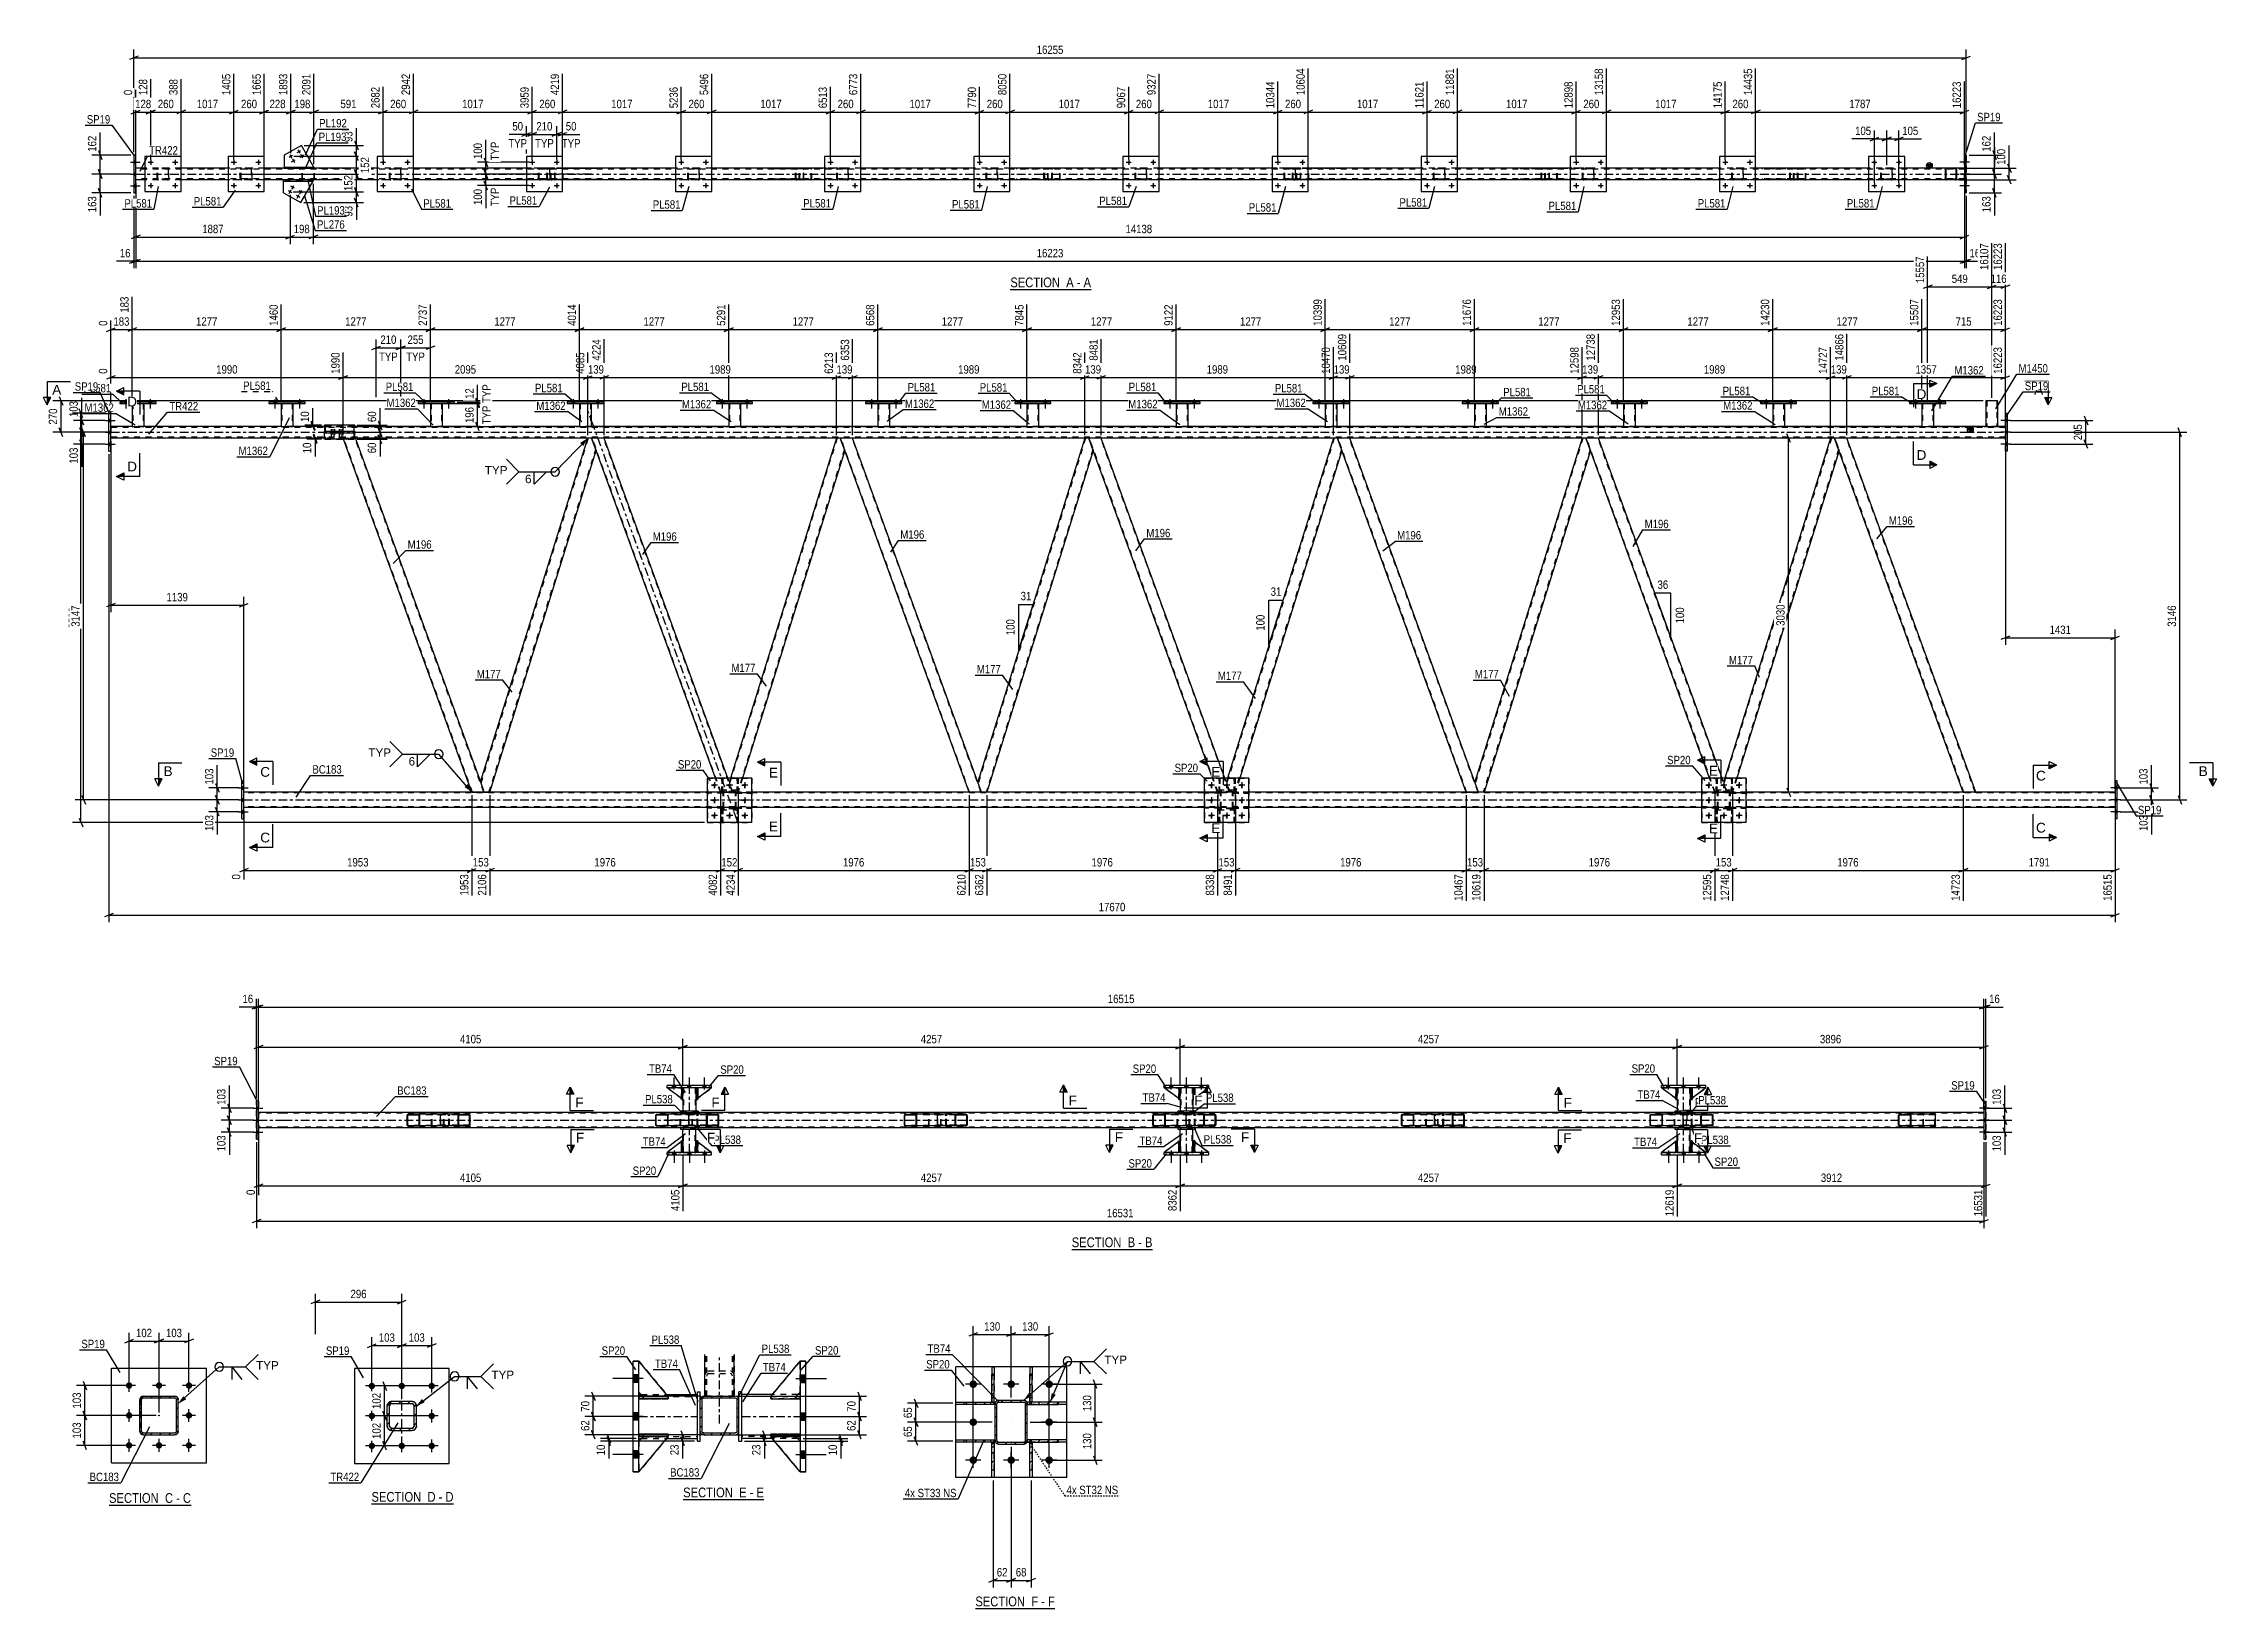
# Model space of a CAD drawing. Header units: millimetres. Extents: x 0 to 1775, y 0 to 560.
# Drawn here: x 1031 to 1775, y 24 to 560 of the extents above; entities that cross this region are included whole.
import ezdxf

# ---------------------------------------------------------------- set-up
doc = ezdxf.new("R2010")
doc.units = ezdxf.units.MM
for name, pattern in [('DXK_LINE_DOT2', [3.9198, 1.9599, -1.9599]), ('DXK_LINE_DOT3', [5.9187, 2.979, -0.9799, 0.9799, -0.9799]), ('DXK_LINE_DOT4', [0.9408, 0.4704, -0.4704])]:
    doc.linetypes.add(name, pattern=pattern)
doc.styles.add('Arial', font='ARIAL.TTF', dxfattribs={"height": 0.2})
doc.styles.add('Arial Narrow', font='ARIALN.TTF', dxfattribs={"height": 0.2})

# ---------------------------------------------------------------- blocks, each defined once
blk = doc.blocks.new('Unknown-814185345-18 - 1250')
at = {"color": 6, "linetype": 'Continuous'}
blk.add_line((1249.83, 61.33), (1277.48, 61.33), dxfattribs=at)
at = {"color": 0, "linetype": 'Continuous'}
blk.add_wipeout([(1267.94, 62.08), (1267.94, 65.58), (1249.83, 65.58), (1249.83, 62.08)], dxfattribs=at)
blk.add_wipeout([(1271.54, 62.08), (1271.54, 65.58), (1268.99, 65.58), (1268.99, 62.08)], dxfattribs=at)
at = {"color": 7, "linetype": 'Continuous', "style": 'Arial Narrow'}
blk.add_text('SECTION ', height=3.34, dxfattribs=at).set_placement((1249.83, 62.08))
at = {"color": 0, "linetype": 'Continuous'}
blk.add_wipeout([(1273.87, 62.08), (1273.87, 65.58), (1272.59, 65.58), (1272.59, 62.08)], dxfattribs=at)
blk.add_wipeout([(1277.48, 62.08), (1277.48, 65.58), (1274.92, 65.58), (1274.92, 62.08)], dxfattribs=at)
at = {"color": 7, "linetype": 'Continuous', "style": 'Arial Narrow'}
for s, p in [('E', (1268.99, 62.08)), ('-', (1272.59, 62.08)), ('E', (1274.92, 62.08))]:
    blk.add_text(s, height=3.34, dxfattribs=at).set_placement(p)
blk = doc.blocks.new('Unknown-814185345-11 - 2533')
at = {"color": 6, "linetype": 'Continuous'}
blk.add_line((1361.87, 475.74), (1389.51, 475.74), dxfattribs=at)
at = {"color": 0, "linetype": 'Continuous'}
blk.add_wipeout([(1379.97, 476.49), (1379.97, 479.99), (1361.87, 479.99), (1361.87, 476.49)], dxfattribs=at)
blk.add_wipeout([(1383.58, 476.49), (1383.58, 479.99), (1381.02, 479.99), (1381.02, 476.49)], dxfattribs=at)
at = {"color": 7, "linetype": 'Continuous', "style": 'Arial Narrow'}
blk.add_text('SECTION ', height=3.34, dxfattribs=at).set_placement((1361.87, 476.49))
at = {"color": 0, "linetype": 'Continuous'}
blk.add_wipeout([(1385.91, 476.49), (1385.91, 479.99), (1384.63, 479.99), (1384.63, 476.49)], dxfattribs=at)
blk.add_wipeout([(1389.51, 476.49), (1389.51, 479.99), (1386.96, 479.99), (1386.96, 476.49)], dxfattribs=at)
at = {"color": 7, "linetype": 'Continuous', "style": 'Arial Narrow'}
for s, p in [('A', (1381.02, 476.49)), ('-', (1384.63, 476.49)), ('A', (1386.96, 476.49))]:
    blk.add_text(s, height=3.34, dxfattribs=at).set_placement(p)
blk = doc.blocks.new('Unknown-814185345-12 - 5076')
at = {"color": 6, "linetype": 'Continuous'}
blk.add_line((1382.91, 147), (1410.56, 147), dxfattribs=at)
at = {"color": 0, "linetype": 'Continuous'}
blk.add_wipeout([(1401.02, 147.75), (1401.02, 151.25), (1382.91, 151.25), (1382.91, 147.75)], dxfattribs=at)
blk.add_wipeout([(1404.63, 147.75), (1404.63, 151.25), (1402.07, 151.25), (1402.07, 147.75)], dxfattribs=at)
at = {"color": 7, "linetype": 'Continuous', "style": 'Arial Narrow'}
blk.add_text('SECTION ', height=3.34, dxfattribs=at).set_placement((1382.91, 147.75))
at = {"color": 0, "linetype": 'Continuous'}
blk.add_wipeout([(1406.95, 147.75), (1406.95, 151.25), (1405.68, 151.25), (1405.68, 147.75)], dxfattribs=at)
blk.add_wipeout([(1410.56, 147.75), (1410.56, 151.25), (1408, 151.25), (1408, 147.75)], dxfattribs=at)
at = {"color": 7, "linetype": 'Continuous', "style": 'Arial Narrow'}
for s, p in [('B', (1402.07, 147.75)), ('-', (1405.68, 147.75)), ('B', (1408, 147.75))]:
    blk.add_text(s, height=3.34, dxfattribs=at).set_placement(p)
blk = doc.blocks.new('Unknown-814185345-13 - 6044')
at = {"color": 6, "linetype": 'Continuous'}
blk.add_line((1053.18, 59.43), (1081.26, 59.43), dxfattribs=at)
at = {"color": 0, "linetype": 'Continuous'}
blk.add_wipeout([(1071.29, 60.18), (1071.29, 63.68), (1053.18, 63.68), (1053.18, 60.18)], dxfattribs=at)
blk.add_wipeout([(1075.11, 60.18), (1075.11, 63.68), (1072.34, 63.68), (1072.34, 60.18)], dxfattribs=at)
at = {"color": 7, "linetype": 'Continuous', "style": 'Arial Narrow'}
blk.add_text('SECTION ', height=3.34, dxfattribs=at).set_placement((1053.18, 60.18))
at = {"color": 0, "linetype": 'Continuous'}
blk.add_wipeout([(1077.44, 60.18), (1077.44, 63.68), (1076.16, 63.68), (1076.16, 60.18)], dxfattribs=at)
blk.add_wipeout([(1081.26, 60.18), (1081.26, 63.68), (1078.49, 63.68), (1078.49, 60.18)], dxfattribs=at)
at = {"color": 7, "linetype": 'Continuous', "style": 'Arial Narrow'}
for s, p in [('C', (1072.34, 60.18)), ('-', (1076.16, 60.18)), ('C', (1078.49, 60.18))]:
    blk.add_text(s, height=3.34, dxfattribs=at).set_placement(p)
blk = doc.blocks.new('Unknown-814185345-16 - 1609')
at = {"color": 6, "linetype": 'Continuous'}
blk.add_line((1143.1, 59.82), (1171.17, 59.82), dxfattribs=at)
at = {"color": 0, "linetype": 'Continuous'}
blk.add_wipeout([(1161.21, 60.57), (1161.21, 64.07), (1143.1, 64.07), (1143.1, 60.57)], dxfattribs=at)
blk.add_wipeout([(1165.03, 60.57), (1165.03, 64.07), (1162.26, 64.07), (1162.26, 60.57)], dxfattribs=at)
at = {"color": 7, "linetype": 'Continuous', "style": 'Arial Narrow'}
blk.add_text('SECTION ', height=3.34, dxfattribs=at).set_placement((1143.1, 60.57))
at = {"color": 0, "linetype": 'Continuous'}
blk.add_wipeout([(1167.35, 60.57), (1167.35, 64.07), (1166.08, 64.07), (1166.08, 60.57)], dxfattribs=at)
blk.add_wipeout([(1171.17, 60.57), (1171.17, 64.07), (1168.4, 64.07), (1168.4, 60.57)], dxfattribs=at)
at = {"color": 7, "linetype": 'Continuous', "style": 'Arial Narrow'}
for s, p in [('D', (1162.26, 60.57)), ('-', (1166.08, 60.57)), ('D', (1168.4, 60.57))]:
    blk.add_text(s, height=3.34, dxfattribs=at).set_placement(p)
blk = doc.blocks.new('Unknown-814185345-17 - 2167')
at = {"color": 6, "linetype": 'Continuous'}
blk.add_line((1349.9, 24), (1377.11, 24), dxfattribs=at)
at = {"color": 0, "linetype": 'Continuous'}
blk.add_wipeout([(1368.01, 24.75), (1368.01, 28.25), (1349.9, 28.25), (1349.9, 24.75)], dxfattribs=at)
blk.add_wipeout([(1371.4, 24.75), (1371.4, 28.25), (1369.06, 28.25), (1369.06, 24.75)], dxfattribs=at)
at = {"color": 7, "linetype": 'Continuous', "style": 'Arial Narrow'}
blk.add_text('SECTION ', height=3.34, dxfattribs=at).set_placement((1349.9, 24.75))
at = {"color": 0, "linetype": 'Continuous'}
blk.add_wipeout([(1373.72, 24.75), (1373.72, 28.25), (1372.45, 28.25), (1372.45, 24.75)], dxfattribs=at)
blk.add_wipeout([(1377.11, 24.75), (1377.11, 28.25), (1374.77, 28.25), (1374.77, 24.75)], dxfattribs=at)
at = {"color": 7, "linetype": 'Continuous', "style": 'Arial Narrow'}
for s, p in [('F', (1369.06, 24.75)), ('-', (1372.45, 24.75)), ('F', (1374.77, 24.75))]:
    blk.add_text(s, height=3.34, dxfattribs=at).set_placement(p)
blk = doc.blocks.new('Part-814185345-1254 - 1250')
at = {"color": 7, "linetype": 'DXK_LINE_DOT2'}
for p, q in [((1289.88, 108.76), (1279.88, 96.65)), ((1279.88, 96.65), (1289.88, 108.76)), ((1289.88, 98.15), (1289.88, 108.76)), ((1288.38, 96.65), (1289.88, 98.15)), ((1288.38, 96.65), (1289.88, 98.15)), ((1279.88, 96.65), (1288.38, 96.65)), ((1279.88, 96.65), (1279.88, 96.65)), ((1288.38, 96.65), (1279.88, 96.65)), ((1288.38, 96.65), (1288.38, 96.65))]:
    blk.add_line(p, q, dxfattribs=at)
blk = doc.blocks.new('Part-814185345-1253 - 1250')
at = {"color": 7, "linetype": 'DXK_LINE_DOT2'}
for p, q in [((1279.88, 82.86), (1279.88, 83.66)), ((1279.88, 83.66), (1288.38, 83.66)), ((1289.88, 83.66), (1279.88, 83.66)), ((1288.38, 82.86), (1279.88, 82.86)), ((1279.88, 82.86), (1289.88, 82.86)), ((1288.38, 82.86), (1288.38, 83.66)), ((1288.38, 83.66), (1289.88, 83.66)), ((1289.88, 82.86), (1288.38, 82.86)), ((1289.88, 82.86), (1289.88, 83.66)), ((1289.88, 82.86), (1289.88, 83.66)), ((1289.88, 83.66), (1289.88, 83.66)), ((1289.88, 82.86), (1289.88, 82.86))]:
    blk.add_line(p, q, dxfattribs=at)
blk = doc.blocks.new('Part-814185345-1255 - 1250')
at = {"color": 2, "linetype": 'Continuous'}
for p, q in [((1279.88, 96.65), (1289.88, 108.76)), ((1288.39, 96.66), (1289.88, 98.15)), ((1281.13, 96.65), (1279.88, 96.65)), ((1279.88, 96.65), (1279.88, 96.65))]:
    blk.add_line(p, q, dxfattribs=at)
at = {"color": 7, "linetype": 'DXK_LINE_DOT2'}
for p, q in [((1279.88, 96.65), (1289.88, 108.76)), ((1289.88, 98.15), (1289.88, 108.76)), ((1289.88, 108.76), (1289.88, 108.76)), ((1288.38, 96.65), (1289.88, 98.15)), ((1288.38, 96.65), (1279.88, 96.65)), ((1288.38, 96.65), (1281.13, 96.65)), ((1288.38, 96.65), (1288.39, 96.66)), ((1288.38, 96.65), (1288.38, 96.65))]:
    blk.add_line(p, q, dxfattribs=at)
blk = doc.blocks.new('Part-814185345-1256 - 1250')
at = {"color": 7, "linetype": 'DXK_LINE_DOT2'}
for p, q in [((1279.88, 82.85), (1288.38, 82.85)), ((1289.88, 70.76), (1279.88, 82.85)), ((1279.88, 82.85), (1279.88, 82.85)), ((1288.38, 82.85), (1279.88, 82.85)), ((1279.88, 82.85), (1289.88, 70.76)), ((1288.38, 82.85), (1289.88, 81.35)), ((1288.38, 82.85), (1288.38, 82.85)), ((1289.88, 81.35), (1288.38, 82.85)), ((1289.88, 81.35), (1289.88, 70.76))]:
    blk.add_line(p, q, dxfattribs=at)
blk = doc.blocks.new('Part-814185345-1273 - 1250')
at = {"color": 2, "linetype": 'Continuous'}
for p, q in [((1234.68, 97.26), (1235.57, 97.26)), ((1244.18, 97.26), (1254.68, 97.26)), ((1234.68, 82.26), (1235.59, 82.26)), ((1244.19, 82.26), (1254.68, 82.26))]:
    blk.add_line(p, q, dxfattribs=at)
at = {"color": 7, "linetype": 'DXK_LINE_DOT2'}
for p, q in [((1234.68, 82.26), (1234.68, 97.26)), ((1235.57, 97.26), (1244.18, 97.26)), ((1254.68, 82.26), (1254.68, 97.26)), ((1234.68, 96.66), (1254.68, 96.66)), ((1234.68, 82.86), (1254.68, 82.86)), ((1235.59, 82.26), (1244.19, 82.26))]:
    blk.add_line(p, q, dxfattribs=at)
at = {"color": 7, "linetype": 'DXK_LINE_DOT3'}
blk.add_line((1234.68, 89.76), (1254.68, 89.76), dxfattribs=at)
blk = doc.blocks.new('Part-814185345-1314 - 1250')
at = {"color": 2, "linetype": 'Continuous'}
for p, q in [((1280.38, 97.26), (1269.88, 97.26)), ((1289.88, 97.26), (1288.99, 97.26)), ((1280.37, 82.26), (1269.88, 82.26)), ((1289.88, 82.26), (1288.97, 82.26))]:
    blk.add_line(p, q, dxfattribs=at)
at = {"color": 7, "linetype": 'DXK_LINE_DOT2'}
for p, q in [((1269.88, 82.26), (1269.88, 97.26)), ((1288.99, 97.26), (1280.38, 97.26)), ((1289.88, 97.26), (1289.88, 82.26)), ((1289.88, 96.66), (1269.88, 96.66)), ((1289.88, 82.86), (1269.88, 82.86)), ((1288.97, 82.26), (1280.37, 82.26))]:
    blk.add_line(p, q, dxfattribs=at)
at = {"color": 7, "linetype": 'DXK_LINE_DOT3'}
blk.add_line((1269.88, 89.76), (1289.88, 89.76), dxfattribs=at)
blk = doc.blocks.new('Part-814185345-1257 - 1250')
at = {"color": 2, "linetype": 'Continuous'}
for p, q in [((1279.88, 82.85), (1279.88, 82.85)), ((1288.38, 82.85), (1279.88, 82.85)), ((1289.88, 70.76), (1279.88, 82.85)), ((1288.38, 82.85), (1288.38, 82.85)), ((1288.38, 82.85), (1289.88, 81.35))]:
    blk.add_line(p, q, dxfattribs=at)
at = {"color": 7, "linetype": 'DXK_LINE_DOT2'}
for p, q in [((1279.88, 82.85), (1288.38, 82.85)), ((1289.88, 70.76), (1279.88, 82.85)), ((1288.38, 82.85), (1289.88, 81.35)), ((1289.88, 81.35), (1289.88, 70.76))]:
    blk.add_line(p, q, dxfattribs=at)
blk = doc.blocks.new('Part-814185345-1294 - 1250')
at = {"color": 2, "linetype": 'Continuous'}
for p, q in [((1254.68, 81.26), (1254.68, 98.26)), ((1254.68, 98.26), (1255.68, 98.26)), ((1255.68, 95.52), (1255.68, 98.26)), ((1255.68, 81.26), (1255.68, 84.72)), ((1254.68, 81.26), (1255.68, 81.26))]:
    blk.add_line(p, q, dxfattribs=at)
at = {"color": 7, "linetype": 'DXK_LINE_DOT2'}
blk.add_line((1255.68, 84.72), (1255.68, 95.52), dxfattribs=at)
blk = doc.blocks.new('Part-814185345-1299 - 1250')
at = {"color": 2, "linetype": 'Continuous'}
for p, q in [((1269.88, 98.26), (1268.88, 98.26)), ((1268.88, 95.52), (1268.88, 98.26)), ((1269.88, 81.26), (1269.88, 98.26)), ((1268.88, 81.26), (1268.88, 84.72)), ((1268.88, 81.26), (1269.88, 81.26))]:
    blk.add_line(p, q, dxfattribs=at)
at = {"color": 7, "linetype": 'DXK_LINE_DOT2'}
blk.add_line((1268.88, 84.72), (1268.88, 95.52), dxfattribs=at)
blk = doc.blocks.new('Part-814185345-1318 - 1250')
at = {"color": 2, "linetype": 'Continuous'}
for p, q in [((1234.68, 108.76), (1234.68, 108.76)), ((1244.68, 96.65), (1234.68, 108.76)), ((1236.17, 96.66), (1234.68, 98.15)), ((1243.43, 96.65), (1244.68, 96.65)), ((1244.68, 96.65), (1244.68, 96.65))]:
    blk.add_line(p, q, dxfattribs=at)
at = {"color": 7, "linetype": 'DXK_LINE_DOT2'}
for p, q in [((1234.68, 108.76), (1244.68, 96.65)), ((1234.68, 108.76), (1234.68, 108.76)), ((1234.68, 98.15), (1234.68, 108.76)), ((1236.18, 96.65), (1234.68, 98.15)), ((1236.18, 96.65), (1236.17, 96.66)), ((1244.68, 96.65), (1236.18, 96.65)), ((1236.18, 96.65), (1236.18, 96.65)), ((1236.18, 96.65), (1243.43, 96.65))]:
    blk.add_line(p, q, dxfattribs=at)
blk = doc.blocks.new('Part-814185345-1319 - 1250')
at = {"color": 7, "linetype": 'DXK_LINE_DOT2'}
for p, q in [((1236.18, 82.85), (1234.68, 81.35)), ((1234.68, 70.76), (1244.68, 82.85)), ((1234.68, 81.35), (1236.18, 82.85)), ((1244.68, 82.85), (1234.68, 70.76)), ((1244.68, 82.85), (1236.18, 82.85)), ((1236.18, 82.85), (1236.18, 82.85)), ((1236.18, 82.85), (1244.68, 82.85)), ((1244.68, 82.85), (1244.68, 82.85)), ((1234.68, 81.35), (1234.68, 70.76))]:
    blk.add_line(p, q, dxfattribs=at)
blk = doc.blocks.new('Part-814185345-1320 - 1250')
at = {"color": 2, "linetype": 'Continuous'}
for p, q in [((1236.18, 82.85), (1234.68, 81.35)), ((1234.68, 70.76), (1244.68, 82.85)), ((1244.68, 82.85), (1236.18, 82.85)), ((1236.18, 82.85), (1236.18, 82.85)), ((1244.68, 82.85), (1244.68, 82.85))]:
    blk.add_line(p, q, dxfattribs=at)
at = {"color": 7, "linetype": 'DXK_LINE_DOT2'}
for p, q in [((1234.68, 81.35), (1236.18, 82.85)), ((1234.68, 70.76), (1244.68, 82.85)), ((1236.18, 82.85), (1244.68, 82.85)), ((1234.68, 81.35), (1234.68, 70.76))]:
    blk.add_line(p, q, dxfattribs=at)
blk = doc.blocks.new('Part-814185345-1321 - 1250')
at = {"color": 2, "linetype": 'Continuous'}
for p, q in [((1279.89, 96.66), (1279.88, 96.66)), ((1279.88, 96.66), (1279.88, 95.86)), ((1279.88, 95.86), (1289.88, 95.86)), ((1289.88, 96.66), (1281.13, 96.66)), ((1289.88, 96.66), (1289.88, 96.66)), ((1289.88, 96.66), (1289.88, 95.86))]:
    blk.add_line(p, q, dxfattribs=at)
at = {"color": 7, "linetype": 'DXK_LINE_DOT2'}
for p, q in [((1279.88, 95.86), (1288.38, 95.86)), ((1281.13, 96.66), (1279.89, 96.66)), ((1288.38, 96.66), (1279.89, 96.66)), ((1288.38, 96.66), (1289.88, 96.66)), ((1288.38, 96.66), (1288.38, 95.86)), ((1288.38, 95.86), (1289.88, 95.86)), ((1289.88, 96.66), (1289.88, 96.66))]:
    blk.add_line(p, q, dxfattribs=at)
blk = doc.blocks.new('Bolt-814185345-1450 - 1250')
at = {"linetype": 'Continuous'}
for points in [[(1234.68, 101.46), (1234.68, 104.06), (1232.68, 104.06), (1232.68, 101.46)], [(1234.68, 101.46), (1234.68, 104.06), (1232.68, 104.06), (1232.68, 101.46)], [(1234.68, 101.46), (1234.68, 104.06), (1232.68, 104.06), (1232.68, 101.46)], [(1234.68, 88.46), (1234.68, 91.06), (1232.68, 91.06), (1232.68, 88.46)], [(1234.68, 88.46), (1234.68, 91.06), (1232.68, 91.06), (1232.68, 88.46)], [(1234.68, 75.46), (1234.68, 78.06), (1232.68, 78.06), (1232.68, 75.46)], [(1234.68, 75.46), (1234.68, 78.06), (1232.68, 78.06), (1232.68, 75.46)], [(1234.68, 75.46), (1234.68, 78.06), (1232.68, 78.06), (1232.68, 75.46)]]:
    blk.add_hatch(color=1, dxfattribs=at).paths.add_polyline_path(points)
at = {"color": 1, "linetype": 'Continuous'}
for p, q in [((1236.18, 102.76), (1225.68, 102.76)), ((1236.18, 102.76), (1225.68, 102.76)), ((1236.18, 102.76), (1225.68, 102.76)), ((1234.68, 104.06), (1232.68, 104.06)), ((1234.68, 104.06), (1232.68, 104.06)), ((1234.68, 104.06), (1232.68, 104.06)), ((1234.68, 101.46), (1232.68, 101.46)), ((1234.68, 101.46), (1232.68, 101.46)), ((1234.68, 101.46), (1232.68, 101.46)), ((1236.18, 89.76), (1225.68, 89.76)), ((1236.18, 89.76), (1225.68, 89.76)), ((1234.68, 91.06), (1232.68, 91.06)), ((1234.68, 91.06), (1232.68, 91.06)), ((1234.68, 88.46), (1232.68, 88.46)), ((1234.68, 88.46), (1232.68, 88.46)), ((1236.18, 76.76), (1225.68, 76.76)), ((1236.18, 76.76), (1225.68, 76.76)), ((1236.18, 76.76), (1225.68, 76.76)), ((1234.68, 78.06), (1232.68, 78.06)), ((1234.68, 78.06), (1232.68, 78.06)), ((1234.68, 78.06), (1232.68, 78.06)), ((1234.68, 75.46), (1232.68, 75.46)), ((1234.68, 75.46), (1232.68, 75.46)), ((1234.68, 75.46), (1232.68, 75.46))]:
    blk.add_line(p, q, dxfattribs=at)
blk = doc.blocks.new('Part-814185345-1386 - 1250')
at = {"color": 2, "linetype": 'Continuous'}
for p, q in [((1232.68, 108.76), (1232.68, 108.76)), ((1232.68, 108.76), (1234.68, 108.76)), ((1232.68, 70.76), (1232.68, 108.76)), ((1234.68, 108.76), (1234.68, 108.76)), ((1234.68, 70.76), (1234.68, 108.76)), ((1234.68, 70.76), (1232.68, 70.76))]:
    blk.add_line(p, q, dxfattribs=at)
at = {"color": 7, "linetype": 'DXK_LINE_DOT2'}
for p, q in [((1234.68, 108.76), (1232.68, 108.76)), ((1232.68, 70.76), (1232.68, 70.76)), ((1232.68, 70.76), (1234.68, 70.76)), ((1234.68, 70.76), (1234.68, 70.76))]:
    blk.add_line(p, q, dxfattribs=at)
blk = doc.blocks.new('Part-814185345-1322 - 1250')
at = {"color": 2, "linetype": 'Continuous'}
for p, q in [((1279.88, 83.66), (1289.88, 83.66)), ((1279.88, 83.66), (1279.88, 82.86)), ((1289.88, 82.86), (1279.88, 82.86)), ((1289.88, 83.66), (1289.88, 83.66)), ((1289.88, 82.86), (1289.88, 83.66))]:
    blk.add_line(p, q, dxfattribs=at)
at = {"color": 7, "linetype": 'DXK_LINE_DOT2'}
for p, q in [((1288.38, 83.66), (1279.88, 83.66)), ((1279.88, 82.86), (1288.38, 82.86)), ((1289.88, 83.66), (1288.38, 83.66)), ((1288.38, 83.66), (1288.38, 82.86)), ((1288.38, 82.86), (1289.88, 82.86)), ((1289.88, 83.66), (1289.88, 83.66))]:
    blk.add_line(p, q, dxfattribs=at)
blk = doc.blocks.new('Part-814185345-1323 - 1250')
at = {"color": 7, "linetype": 'DXK_LINE_DOT2'}
for p, q in [((1279.88, 95.86), (1279.88, 96.66)), ((1279.88, 96.66), (1288.38, 96.66)), ((1289.88, 96.66), (1279.88, 96.66)), ((1288.38, 95.86), (1279.88, 95.86)), ((1279.88, 95.86), (1289.88, 95.86)), ((1288.38, 95.86), (1288.38, 96.66)), ((1288.38, 96.66), (1289.88, 96.66)), ((1289.88, 95.86), (1288.38, 95.86)), ((1289.88, 95.86), (1289.88, 96.66)), ((1289.88, 95.86), (1289.88, 96.66)), ((1289.88, 96.66), (1289.88, 96.66)), ((1289.88, 95.86), (1289.88, 95.86))]:
    blk.add_line(p, q, dxfattribs=at)
blk = doc.blocks.new('Part-814185345-1405 - 1250')
at = {"color": 2, "linetype": 'Continuous'}
for p, q in [((1234.68, 82.86), (1234.68, 83.66)), ((1244.68, 83.66), (1234.68, 83.66)), ((1244.68, 82.86), (1234.68, 82.86)), ((1234.68, 82.86), (1234.68, 82.86)), ((1244.68, 82.86), (1244.68, 83.66))]:
    blk.add_line(p, q, dxfattribs=at)
at = {"color": 7, "linetype": 'DXK_LINE_DOT2'}
for p, q in [((1236.18, 83.66), (1234.68, 83.66)), ((1234.68, 82.86), (1236.18, 82.86)), ((1236.18, 82.86), (1236.18, 83.66)), ((1244.68, 83.66), (1236.18, 83.66)), ((1236.18, 82.86), (1244.68, 82.86))]:
    blk.add_line(p, q, dxfattribs=at)
blk = doc.blocks.new('Part-814185345-1341 - 1250')
at = {"linetype": 'Continuous'}
h = blk.add_hatch(dxfattribs=at)
h.set_pattern_fill('', scale=0.7, style=0, pattern_type=0)
h.set_pattern_definition([(45, (1256.8787, 96.7195), (-1.57154, 1.57154), [])])
h.paths.add_polyline_path([(1267.68, 96.72), (1256.88, 96.72), (1256.42, 96.63), (1256.03, 96.37), (1255.77, 95.98), (1255.68, 95.52), (1255.68, 84.72), (1255.77, 84.26), (1256.03, 83.87), (1256.42, 83.61), (1256.88, 83.52), (1267.68, 83.52), (1268.14, 83.61), (1268.53, 83.87), (1268.79, 84.26), (1268.88, 84.72), (1268.88, 95.52), (1268.79, 95.98), (1268.53, 96.37), (1268.14, 96.63)])
h.paths.add_polyline_path([(1268.23, 95.75), (1268.28, 95.52), (1268.28, 84.72), (1268.23, 84.49), (1268.1, 84.3), (1267.91, 84.17), (1267.68, 84.12), (1256.88, 84.12), (1256.65, 84.17), (1256.45, 84.3), (1256.32, 84.49), (1256.28, 84.72), (1256.28, 95.52), (1256.32, 95.75), (1256.45, 95.94), (1256.65, 96.07), (1256.88, 96.12), (1267.68, 96.12), (1267.91, 96.07), (1268.1, 95.94)])
at = {"color": 2, "linetype": 'Continuous'}
for p, q in [((1255.77, 95.98), (1255.68, 95.52)), ((1255.68, 95.52), (1255.68, 95.52)), ((1255.68, 84.72), (1255.68, 95.52)), ((1256.28, 95.52), (1256.32, 95.75)), ((1256.28, 95.52), (1256.28, 95.52)), ((1256.28, 84.72), (1256.28, 95.52)), ((1256.32, 95.75), (1256.45, 95.94)), ((1256.88, 96.72), (1256.42, 96.63)), ((1256.45, 95.94), (1256.65, 96.07)), ((1256.65, 96.07), (1256.88, 96.12)), ((1256.88, 96.72), (1256.88, 96.72)), ((1256.88, 96.72), (1267.68, 96.72)), ((1256.88, 96.12), (1256.88, 96.12)), ((1256.88, 96.12), (1267.68, 96.12)), ((1267.68, 96.72), (1267.68, 96.72)), ((1268.14, 96.63), (1267.68, 96.72)), ((1267.68, 96.12), (1267.68, 96.12)), ((1267.68, 96.12), (1267.91, 96.07)), ((1267.91, 96.07), (1268.1, 95.94)), ((1268.1, 95.94), (1268.23, 95.75)), ((1268.23, 95.75), (1268.28, 95.52)), ((1268.28, 95.52), (1268.28, 95.52)), ((1268.28, 84.72), (1268.28, 95.52)), ((1268.88, 95.52), (1268.79, 95.98)), ((1268.88, 95.52), (1268.88, 95.52)), ((1268.88, 84.72), (1268.88, 95.52)), ((1255.68, 84.72), (1255.68, 84.72)), ((1255.68, 84.72), (1255.77, 84.26)), ((1256.28, 84.72), (1256.28, 84.72)), ((1256.32, 84.49), (1256.28, 84.72)), ((1256.45, 84.3), (1256.32, 84.49)), ((1256.42, 83.61), (1256.88, 83.52)), ((1256.65, 84.17), (1256.45, 84.3)), ((1256.88, 84.12), (1256.65, 84.17)), ((1256.88, 84.12), (1256.88, 84.12)), ((1256.88, 84.12), (1267.68, 84.12)), ((1256.88, 83.52), (1256.88, 83.52)), ((1256.88, 83.52), (1267.68, 83.52)), ((1267.91, 84.17), (1267.68, 84.12)), ((1267.68, 84.12), (1267.68, 84.12)), ((1267.68, 83.52), (1268.14, 83.61)), ((1267.68, 83.52), (1267.68, 83.52)), ((1268.1, 84.3), (1267.91, 84.17)), ((1268.23, 84.49), (1268.1, 84.3)), ((1268.28, 84.72), (1268.23, 84.49)), ((1268.28, 84.72), (1268.28, 84.72)), ((1268.79, 84.26), (1268.88, 84.72)), ((1268.88, 84.72), (1268.88, 84.72))]:
    blk.add_line(p, q, dxfattribs=at)
at = {"color": 7, "linetype": 'DXK_LINE_DOT3'}
blk.add_line((1262.28, 90.12), (1262.28, 90.12), dxfattribs=at)
at = {"color": 2, "linetype": 'Continuous'}
for centre, start, end in [((1256.88, 95.52), 112.5, 157.5), ((1267.68, 95.52), 22.5, 67.5), ((1256.88, 84.72), 202.5, 247.5), ((1267.68, 84.72), 292.5, 337.5)]:
    blk.add_arc(centre, 1.2, start, end, dxfattribs=at)
blk = doc.blocks.new('Part-814185345-1345 - 1250')
at = {"color": 2, "linetype": 'Continuous'}
for p, q in [((1257.28, 96.72), (1257.28, 110.97)), ((1267.28, 96.72), (1267.28, 110.97))]:
    blk.add_line(p, q, dxfattribs=at)
at = {"color": 7, "linetype": 'DXK_LINE_DOT2'}
for p, q in [((1257.28, 103.53), (1257.37, 104.25)), ((1257.37, 104.25), (1257.63, 104.85)), ((1257.63, 104.85), (1258.02, 105.25)), ((1257.88, 96.72), (1257.88, 110.97)), ((1258.02, 105.25), (1258.48, 105.4)), ((1258.25, 104.39), (1258.05, 104.19)), ((1258.48, 104.47), (1258.25, 104.39)), ((1258.48, 105.4), (1266.08, 105.4)), ((1258.48, 104.47), (1266.08, 104.47)), ((1266.08, 105.4), (1266.54, 105.25)), ((1266.31, 104.39), (1266.08, 104.47)), ((1266.5, 104.19), (1266.31, 104.39)), ((1266.54, 105.25), (1266.93, 104.85)), ((1266.68, 96.72), (1266.68, 110.97)), ((1266.93, 104.85), (1267.19, 104.25)), ((1267.19, 104.25), (1267.28, 103.53)), ((1257.92, 103.89), (1257.88, 103.53)), ((1258.05, 104.19), (1257.92, 103.89)), ((1266.63, 103.89), (1266.5, 104.19)), ((1266.68, 103.53), (1266.63, 103.89)), ((1257.28, 96.72), (1267.28, 96.72))]:
    blk.add_line(p, q, dxfattribs=at)
blk = doc.blocks.new('Part-814185345-1346 - 1250')
at = {"color": 7, "linetype": 'DXK_LINE_DOT2'}
for p, q in [((1257.28, 96.72), (1257.28, 110.97)), ((1257.68, 96.72), (1257.68, 110.97)), ((1266.88, 96.72), (1266.88, 110.97)), ((1267.28, 110.97), (1267.28, 96.72)), ((1267.28, 96.72), (1257.28, 96.72))]:
    blk.add_line(p, q, dxfattribs=at)
at = {"color": 7, "linetype": 'DXK_LINE_DOT3'}
blk.add_line((1262.28, 87.32), (1262.28, 110.97), dxfattribs=at)
blk = doc.blocks.new('Part-814185345-1403 - 1250')
at = {"color": 2, "linetype": 'Continuous'}
for p, q in [((1289.88, 108.76), (1291.88, 108.76)), ((1289.88, 108.76), (1289.88, 108.76)), ((1289.88, 108.76), (1289.88, 70.76)), ((1291.88, 108.76), (1291.88, 108.76)), ((1291.88, 70.76), (1291.88, 108.76)), ((1291.88, 70.76), (1289.88, 70.76))]:
    blk.add_line(p, q, dxfattribs=at)
at = {"color": 7, "linetype": 'DXK_LINE_DOT2'}
for p, q in [((1291.88, 108.76), (1289.88, 108.76)), ((1289.88, 70.76), (1289.88, 70.76)), ((1289.88, 70.76), (1291.88, 70.76)), ((1291.88, 70.76), (1291.88, 70.76))]:
    blk.add_line(p, q, dxfattribs=at)
blk = doc.blocks.new('Part-814185345-1404 - 1250')
at = {"color": 2, "linetype": 'Continuous'}
for p, q in [((1234.68, 95.86), (1234.68, 96.66)), ((1234.68, 96.66), (1243.43, 96.66)), ((1244.68, 95.86), (1234.68, 95.86)), ((1234.68, 95.86), (1234.68, 95.86)), ((1244.68, 96.66), (1244.67, 96.66)), ((1244.68, 95.86), (1244.68, 96.66))]:
    blk.add_line(p, q, dxfattribs=at)
at = {"color": 7, "linetype": 'DXK_LINE_DOT2'}
for p, q in [((1236.18, 96.66), (1234.68, 96.66)), ((1234.68, 95.86), (1236.18, 95.86)), ((1236.18, 95.86), (1236.18, 96.66)), ((1236.18, 96.66), (1244.67, 96.66)), ((1236.18, 95.86), (1244.68, 95.86))]:
    blk.add_line(p, q, dxfattribs=at)
blk = doc.blocks.new('Part-814185345-1406 - 1250')
at = {"color": 7, "linetype": 'DXK_LINE_DOT2'}
for p, q in [((1234.68, 96.66), (1236.18, 96.66)), ((1244.68, 96.66), (1234.68, 96.66)), ((1234.68, 96.66), (1234.68, 96.66)), ((1234.68, 96.66), (1234.68, 95.86)), ((1234.68, 96.66), (1234.68, 95.86)), ((1236.18, 95.86), (1234.68, 95.86)), ((1234.68, 95.86), (1244.68, 95.86)), ((1234.68, 95.86), (1234.68, 95.86)), ((1236.18, 96.66), (1244.68, 96.66)), ((1236.18, 96.66), (1236.18, 95.86)), ((1244.68, 95.86), (1236.18, 95.86)), ((1244.68, 96.66), (1244.68, 95.86))]:
    blk.add_line(p, q, dxfattribs=at)
blk = doc.blocks.new('Part-814185345-1407 - 1250')
at = {"color": 7, "linetype": 'DXK_LINE_DOT2'}
for p, q in [((1234.68, 83.66), (1236.18, 83.66)), ((1244.68, 83.66), (1234.68, 83.66)), ((1234.68, 83.66), (1234.68, 83.66)), ((1234.68, 83.66), (1234.68, 82.86)), ((1234.68, 83.66), (1234.68, 82.86)), ((1236.18, 82.86), (1234.68, 82.86)), ((1234.68, 82.86), (1244.68, 82.86)), ((1234.68, 82.86), (1234.68, 82.86)), ((1236.18, 83.66), (1244.68, 83.66)), ((1236.18, 83.66), (1236.18, 82.86)), ((1244.68, 82.86), (1236.18, 82.86)), ((1244.68, 83.66), (1244.68, 82.86))]:
    blk.add_line(p, q, dxfattribs=at)
blk = doc.blocks.new('Part-814185345-1408 - 1250')
at = {"color": 7, "linetype": 'DXK_LINE_DOT2'}
for p, q in [((1234.68, 98.15), (1234.68, 108.76)), ((1234.68, 108.76), (1244.68, 96.65)), ((1234.68, 108.76), (1244.68, 96.65)), ((1236.18, 96.65), (1234.68, 98.15)), ((1236.18, 96.65), (1234.68, 98.15)), ((1244.68, 96.65), (1236.18, 96.65)), ((1236.18, 96.65), (1236.18, 96.65)), ((1236.18, 96.65), (1244.68, 96.65)), ((1244.68, 96.65), (1244.68, 96.65))]:
    blk.add_line(p, q, dxfattribs=at)
blk = doc.blocks.new('Bolt-814185345-1433 - 1250')
at = {"linetype": 'Continuous'}
for points in [[(1291.88, 101.46), (1291.88, 104.06), (1289.88, 104.06), (1289.88, 101.46)], [(1291.88, 101.46), (1291.88, 104.06), (1289.88, 104.06), (1289.88, 101.46)], [(1291.88, 101.46), (1291.88, 104.06), (1289.88, 104.06), (1289.88, 101.46)], [(1291.88, 88.46), (1291.88, 91.06), (1289.88, 91.06), (1289.88, 88.46)], [(1291.88, 88.46), (1291.88, 91.06), (1289.88, 91.06), (1289.88, 88.46)], [(1291.88, 75.46), (1291.88, 78.06), (1289.88, 78.06), (1289.88, 75.46)], [(1291.88, 75.46), (1291.88, 78.06), (1289.88, 78.06), (1289.88, 75.46)], [(1291.88, 75.46), (1291.88, 78.06), (1289.88, 78.06), (1289.88, 75.46)]]:
    blk.add_hatch(color=1, dxfattribs=at).paths.add_polyline_path(points)
at = {"color": 1, "linetype": 'Continuous'}
for p, q in [((1288.38, 102.76), (1298.88, 102.76)), ((1288.38, 102.76), (1298.88, 102.76)), ((1288.38, 102.76), (1298.88, 102.76)), ((1289.88, 104.06), (1291.88, 104.06)), ((1289.88, 104.06), (1291.88, 104.06)), ((1289.88, 104.06), (1291.88, 104.06)), ((1289.88, 101.46), (1291.88, 101.46)), ((1289.88, 101.46), (1291.88, 101.46)), ((1289.88, 101.46), (1291.88, 101.46)), ((1288.38, 89.76), (1298.88, 89.76)), ((1288.38, 89.76), (1298.88, 89.76)), ((1289.88, 91.06), (1291.88, 91.06)), ((1289.88, 91.06), (1291.88, 91.06)), ((1289.88, 88.46), (1291.88, 88.46)), ((1289.88, 88.46), (1291.88, 88.46)), ((1288.38, 76.76), (1298.88, 76.76)), ((1288.38, 76.76), (1298.88, 76.76)), ((1288.38, 76.76), (1298.88, 76.76)), ((1289.88, 78.06), (1291.88, 78.06)), ((1289.88, 78.06), (1291.88, 78.06)), ((1289.88, 78.06), (1291.88, 78.06)), ((1289.88, 75.46), (1291.88, 75.46)), ((1289.88, 75.46), (1291.88, 75.46)), ((1289.88, 75.46), (1291.88, 75.46))]:
    blk.add_line(p, q, dxfattribs=at)
blk = doc.blocks.new('Part-814185345-2581 - 2533')
at = {"color": 7, "linetype": 'DXK_LINE_DOT2'}
for p, q in [((1630.15, 517.09), (1630.12, 516.96)), ((1630.12, 513.6), (1630.12, 516.96)), ((1630.12, 513.6), (1630.15, 513.48)), ((1630.29, 516.96), (1630.31, 517.03)), ((1630.29, 513.6), (1630.29, 516.96)), ((1630.31, 513.54), (1630.29, 513.6)), ((1630.31, 517.03), (1630.34, 517.08)), ((1630.46, 517.28), (1630.33, 517.26)), ((1630.34, 517.08), (1630.4, 517.11)), ((1630.4, 517.11), (1630.46, 517.12)), ((1645.79, 517.28), (1630.46, 517.28)), ((1645.79, 517.12), (1630.46, 517.12)), ((1634.17, 517.26), (1634.04, 517.28)), ((1634.04, 517.12), (1634.11, 517.11)), ((1634.11, 517.11), (1634.13, 517.1)), ((1634.13, 517.1), (1634.16, 517.08)), ((1634.16, 517.08), (1634.2, 517.03)), ((1634.2, 517.03), (1634.21, 516.96)), ((1634.21, 513.6), (1634.2, 513.54)), ((1634.21, 513.6), (1634.21, 516.96)), ((1634.38, 516.96), (1634.35, 517.09)), ((1634.35, 513.48), (1634.38, 513.6)), ((1634.38, 513.6), (1634.38, 516.96)), ((1630.34, 513.49), (1630.31, 513.54)), ((1630.33, 513.31), (1630.46, 513.28)), ((1630.4, 513.46), (1630.34, 513.49)), ((1630.46, 513.44), (1630.4, 513.46)), ((1645.79, 513.44), (1630.46, 513.44)), ((1645.79, 513.28), (1630.46, 513.28)), ((1634.04, 513.44), (1634.11, 513.46)), ((1634.04, 513.28), (1634.17, 513.31)), ((1634.11, 513.46), (1634.13, 513.47)), ((1634.13, 513.47), (1634.16, 513.49)), ((1634.2, 513.54), (1634.16, 513.49))]:
    blk.add_line(p, q, dxfattribs=at)
for centre, start, end in [((1630.45, 516.95), 110.75831, 155.68004), ((1634.05, 516.95), 24.31995, 69.24168), ((1630.45, 513.62), 204.31995, 249.24168)]:
    blk.add_arc(centre, 0.331, start, end, dxfattribs=at)
blk = doc.blocks.new('Bolt-814185345-2556 - 2533')
at = {"linetype": 'Continuous'}
for points in [[(1658.27, 511.29, -1), (1657.39, 511.29, -1)], [(1666.67, 511.29, -1), (1665.79, 511.29, -1)]]:
    blk.add_hatch(color=1, dxfattribs=at).paths.add_polyline_path(points)
at = {"color": 1, "linetype": 'Continuous'}
for p, q in [((1656.95, 511.29), (1658.71, 511.29)), ((1657.83, 512.17), (1657.83, 510.41)), ((1665.35, 511.29), (1667.11, 511.29)), ((1666.23, 512.17), (1666.23, 510.41))]:
    blk.add_line(p, q, dxfattribs=at)
blk = doc.blocks.new('Part-814185345-2637 - 2533')
at = {"linetype": 'Continuous'}
blk.add_hatch(color=2, dxfattribs=at).paths.add_polyline_path([(1676.65, 517.28), (1675.85, 518.68), (1677.45, 518.68)])
at = {"color": 2, "linetype": 'Continuous'}
for p, q in [((1065.45, 517.28), (1062.31, 517.28)), ((1085.85, 517.28), (1077.85, 517.28)), ((1093.95, 517.28), (1085.95, 517.28)), ((1113.19, 517.28), (1106.35, 517.28)), ((1145.03, 517.28), (1123.38, 517.28)), ((1196.11, 517.28), (1157.43, 517.28)), ((1247.19, 517.28), (1208.51, 517.28)), ((1298.27, 517.28), (1259.59, 517.28)), ((1349.35, 517.28), (1310.67, 517.28)), ((1400.43, 517.28), (1361.75, 517.28)), ((1451.51, 517.28), (1412.83, 517.28)), ((1502.59, 517.28), (1463.91, 517.28)), ((1553.67, 517.28), (1514.99, 517.28)), ((1604.75, 517.28), (1566.07, 517.28)), ((1655.83, 517.28), (1617.15, 517.28)), ((1682.49, 517.28), (1668.23, 517.28)), ((1676.65, 517.28), (1675.85, 518.68)), ((1675.85, 518.68), (1677.45, 518.68)), ((1677.45, 518.68), (1676.65, 517.28)), ((1688.65, 517.28), (1685.53, 517.28)), ((1065.45, 513.28), (1062.31, 513.28)), ((1085.85, 513.28), (1077.85, 513.28)), ((1093.95, 513.28), (1085.95, 513.28)), ((1112.97, 513.28), (1106.35, 513.28)), ((1145.03, 513.28), (1123.14, 513.28)), ((1196.11, 513.28), (1157.43, 513.28)), ((1247.19, 513.28), (1208.51, 513.28)), ((1298.27, 513.28), (1259.59, 513.28)), ((1349.35, 513.28), (1310.67, 513.28)), ((1400.43, 513.28), (1361.75, 513.28)), ((1451.51, 513.28), (1412.83, 513.28)), ((1502.59, 513.28), (1463.91, 513.28)), ((1553.67, 513.28), (1514.99, 513.28)), ((1604.75, 513.28), (1566.07, 513.28)), ((1655.83, 513.28), (1617.15, 513.28)), ((1682.49, 513.28), (1668.23, 513.28)), ((1688.65, 513.28), (1685.53, 513.28))]:
    blk.add_line(p, q, dxfattribs=at)
at = {"color": 7, "linetype": 'DXK_LINE_DOT2'}
for p, q in [((1062.31, 513.28), (1062.31, 517.28)), ((1085.85, 516.96), (1062.31, 516.96)), ((1085.85, 513.6), (1062.31, 513.6)), ((1077.85, 517.28), (1065.45, 517.28)), ((1688.65, 516.96), (1085.95, 516.96)), ((1688.65, 513.6), (1085.95, 513.6)), ((1106.35, 517.28), (1093.95, 517.28)), ((1123.38, 517.28), (1113.19, 517.28)), ((1157.43, 517.28), (1145.03, 517.28)), ((1208.51, 517.28), (1196.11, 517.28)), ((1259.59, 517.28), (1247.19, 517.28)), ((1310.67, 517.28), (1298.27, 517.28)), ((1361.75, 517.28), (1349.35, 517.28)), ((1412.83, 517.28), (1400.43, 517.28)), ((1463.91, 517.28), (1451.51, 517.28)), ((1514.99, 517.28), (1502.59, 517.28)), ((1566.07, 517.28), (1553.67, 517.28)), ((1617.15, 517.28), (1604.75, 517.28)), ((1668.23, 517.28), (1655.83, 517.28)), ((1685.53, 517.28), (1682.49, 517.28)), ((1688.65, 513.28), (1688.65, 517.28)), ((1688.65, 517.28), (1688.65, 517.28)), ((1688.65, 517.28), (1688.65, 513.28)), ((1688.65, 517.28), (1688.65, 517.28)), ((1688.65, 516.96), (1688.65, 516.96)), ((1688.65, 513.6), (1688.65, 513.6)), ((1077.85, 513.28), (1065.45, 513.28)), ((1685.53, 513.28), (1093.95, 513.28)), ((1106.35, 513.28), (1093.95, 513.28)), ((1123.14, 513.28), (1112.97, 513.28)), ((1157.43, 513.28), (1145.03, 513.28)), ((1208.51, 513.28), (1196.11, 513.28)), ((1259.59, 513.28), (1247.19, 513.28)), ((1310.67, 513.28), (1298.27, 513.28)), ((1361.75, 513.28), (1349.35, 513.28)), ((1412.83, 513.28), (1400.43, 513.28)), ((1463.91, 513.28), (1451.51, 513.28)), ((1514.99, 513.28), (1502.59, 513.28)), ((1566.07, 513.28), (1553.67, 513.28)), ((1617.15, 513.28), (1604.75, 513.28)), ((1668.23, 513.28), (1655.83, 513.28)), ((1688.65, 513.28), (1688.65, 513.28)), ((1688.65, 513.28), (1688.65, 513.28))]:
    blk.add_line(p, q, dxfattribs=at)
at = {"color": 7, "linetype": 'DXK_LINE_DOT3'}
for p, q in [((1062.31, 515.28), (1085.85, 515.28)), ((1085.95, 515.28), (1688.65, 515.28))]:
    blk.add_line(p, q, dxfattribs=at)
at = {"color": 2, "linetype": 'Continuous'}
blk.add_circle((1676.65, 518.18), 1, dxfattribs=at)
blk = doc.blocks.new('Part-814185345-2738 - 2533')
at = {"color": 2, "linetype": 'Continuous'}
for p, q in [((1123.14, 513.28), (1112.97, 513.28)), ((1112.97, 512.88), (1112.97, 513.28)), ((1112.97, 512.88), (1123.14, 512.88)), ((1123.14, 512.88), (1123.14, 513.28))]:
    blk.add_line(p, q, dxfattribs=at)
blk = doc.blocks.new('Part-814185345-2722 - 2533')
at = {"color": 2, "linetype": 'Continuous'}
for p, q in [((1119.07, 525.1), (1113.19, 521.69)), ((1113.19, 521.69), (1113.19, 517.68)), ((1123.38, 517.68), (1119.07, 525.1))]:
    blk.add_line(p, q, dxfattribs=at)
at = {"color": 7, "linetype": 'DXK_LINE_DOT2'}
blk.add_line((1113.19, 517.68), (1123.38, 517.68), dxfattribs=at)
blk = doc.blocks.new('Bolt-814185345-2658 - 2533')
at = {"linetype": 'Continuous'}
for points in [[(1351.79, 511.29, -1), (1350.91, 511.29, -1)], [(1360.19, 511.29, -1), (1359.31, 511.29, -1)]]:
    blk.add_hatch(color=1, dxfattribs=at).paths.add_polyline_path(points)
at = {"color": 1, "linetype": 'Continuous'}
for p, q in [((1350.47, 511.29), (1352.23, 511.29)), ((1351.35, 512.17), (1351.35, 510.41)), ((1358.87, 511.29), (1360.63, 511.29)), ((1359.75, 512.17), (1359.75, 510.41))]:
    blk.add_line(p, q, dxfattribs=at)
blk = doc.blocks.new('Part-814185345-2594 - 2533')
at = {"color": 2, "linetype": 'Continuous'}
for p, q in [((1566.07, 521.28), (1553.67, 521.28)), ((1553.67, 521.28), (1553.67, 509.28)), ((1566.07, 509.28), (1566.07, 521.28)), ((1553.67, 509.28), (1566.07, 509.28))]:
    blk.add_line(p, q, dxfattribs=at)
blk = doc.blocks.new('Bolt-814185345-2535 - 2533')
at = {"linetype": 'Continuous'}
for points in [[(1658.27, 519.29, -1), (1657.39, 519.29, -1)], [(1666.67, 519.29, -1), (1665.79, 519.29, -1)]]:
    blk.add_hatch(color=1, dxfattribs=at).paths.add_polyline_path(points)
at = {"color": 1, "linetype": 'Continuous'}
for p, q in [((1656.95, 519.29), (1658.71, 519.29)), ((1657.83, 520.17), (1657.83, 518.41)), ((1665.35, 519.29), (1667.11, 519.29)), ((1666.23, 520.17), (1666.23, 518.41))]:
    blk.add_line(p, q, dxfattribs=at)
blk = doc.blocks.new('Part-814185345-2536 - 2533')
at = {"color": 2, "linetype": 'Continuous'}
for p, q in [((1682.04, 516.99), (1682.01, 516.8)), ((1682.01, 516.8), (1682.01, 513.76)), ((1682.01, 513.76), (1682.04, 513.58)), ((1682.27, 516.9), (1682.25, 516.8)), ((1682.25, 516.8), (1682.25, 513.76)), ((1682.25, 513.76), (1682.27, 513.67)), ((1682.32, 516.97), (1682.27, 516.9)), ((1682.27, 513.67), (1682.32, 513.59)), ((1682.49, 517.28), (1682.3, 517.25)), ((1682.4, 517.03), (1682.32, 516.97)), ((1682.32, 513.59), (1682.4, 513.54)), ((1682.49, 517.04), (1682.4, 517.03)), ((1685.53, 517.28), (1682.49, 517.28)), ((1685.53, 517.04), (1682.49, 517.04)), ((1685.71, 517.25), (1685.53, 517.28)), ((1685.62, 517.03), (1685.53, 517.04)), ((1685.7, 516.97), (1685.62, 517.03)), ((1685.62, 513.54), (1685.7, 513.59)), ((1685.75, 516.9), (1685.7, 516.97)), ((1685.7, 513.59), (1685.75, 513.67)), ((1685.77, 516.8), (1685.75, 516.9)), ((1685.75, 513.67), (1685.77, 513.76)), ((1685.77, 513.76), (1685.77, 516.8)), ((1686.01, 516.8), (1685.97, 516.99)), ((1685.97, 513.58), (1686.01, 513.76)), ((1686.01, 513.76), (1686.01, 516.8)), ((1682.3, 513.32), (1682.49, 513.28)), ((1682.4, 513.54), (1682.49, 513.52)), ((1685.53, 513.52), (1682.49, 513.52)), ((1685.53, 513.28), (1682.49, 513.28)), ((1685.53, 513.52), (1685.62, 513.54)), ((1685.53, 513.28), (1685.71, 513.32))]:
    blk.add_line(p, q, dxfattribs=at)
at = {"color": 7, "linetype": 'DXK_LINE_DOT2'}
for p, q in [((1682.01, 516.8), (1682.04, 516.99)), ((1682.04, 513.58), (1682.01, 513.76)), ((1682.3, 517.25), (1682.49, 517.28)), ((1685.53, 517.28), (1685.71, 517.25)), ((1685.97, 516.99), (1686.01, 516.8)), ((1686.01, 513.76), (1685.97, 513.58)), ((1682.49, 513.28), (1682.3, 513.32)), ((1685.71, 513.32), (1685.53, 513.28))]:
    blk.add_line(p, q, dxfattribs=at)
at = {"color": 2, "linetype": 'Continuous'}
for centre, start, end in [((1682.49, 516.8), 112.5, 157.5), ((1682.49, 513.76), 202.5, 247.5), ((1685.53, 516.8), 22.5, 67.5), ((1685.53, 513.76), 292.5, 337.5)]:
    blk.add_arc(centre, 0.48, start, end, dxfattribs=at)
at = {"color": 7, "linetype": 'DXK_LINE_DOT2'}
for centre, start, end in [((1682.49, 516.8), 112.5, 157.5), ((1682.49, 513.76), 202.5, 247.5), ((1685.53, 516.8), 22.5, 67.5), ((1685.53, 513.76), 292.5, 337.5)]:
    blk.add_arc(centre, 0.48, start, end, dxfattribs=at)
blk = doc.blocks.new('Part-814185345-2582 - 2533')
at = {"color": 7, "linetype": 'DXK_LINE_DOT2'}
for p, q in [((1374.75, 517.09), (1374.72, 516.96)), ((1374.72, 513.6), (1374.72, 516.96)), ((1374.72, 513.6), (1374.75, 513.48)), ((1374.89, 516.96), (1374.9, 517.03)), ((1374.89, 513.6), (1374.89, 516.96)), ((1374.9, 513.54), (1374.89, 513.6)), ((1374.9, 517.03), (1374.94, 517.08)), ((1375.06, 517.28), (1374.93, 517.26)), ((1374.94, 517.08), (1375, 517.11)), ((1375, 517.11), (1375.06, 517.12)), ((1390.39, 517.28), (1375.06, 517.28)), ((1390.39, 517.12), (1375.06, 517.12)), ((1378.77, 517.26), (1378.64, 517.28)), ((1378.64, 517.12), (1378.7, 517.11)), ((1378.7, 517.11), (1378.73, 517.1)), ((1378.73, 517.1), (1378.76, 517.08)), ((1378.76, 517.08), (1378.8, 517.03)), ((1378.8, 517.03), (1378.81, 516.96)), ((1378.81, 513.6), (1378.8, 513.54)), ((1378.81, 513.6), (1378.81, 516.96)), ((1378.98, 516.96), (1378.95, 517.09)), ((1378.95, 513.48), (1378.98, 513.6)), ((1378.98, 513.6), (1378.98, 516.96)), ((1374.94, 513.49), (1374.9, 513.54)), ((1374.93, 513.31), (1375.06, 513.28)), ((1375, 513.46), (1374.94, 513.49)), ((1375.06, 513.44), (1375, 513.46)), ((1390.39, 513.44), (1375.06, 513.44)), ((1390.39, 513.28), (1375.06, 513.28)), ((1378.64, 513.44), (1378.7, 513.46)), ((1378.64, 513.28), (1378.77, 513.31)), ((1378.7, 513.46), (1378.73, 513.47)), ((1378.73, 513.47), (1378.76, 513.49)), ((1378.8, 513.54), (1378.76, 513.49))]:
    blk.add_line(p, q, dxfattribs=at)
for centre, start, end in [((1375.05, 516.95), 110.75831, 155.68004), ((1378.65, 516.95), 24.31995, 69.24168), ((1375.05, 513.62), 204.31995, 249.24168)]:
    blk.add_arc(centre, 0.331, start, end, dxfattribs=at)
blk = doc.blocks.new('Bolt-814185345-2630 - 2533')
at = {"linetype": 'Continuous'}
for points in [[(1689.29, 518.94), (1689.29, 519.82), (1688.65, 519.82), (1688.65, 518.94)], [(1689.29, 518.94), (1689.29, 519.82), (1688.65, 519.82), (1688.65, 518.94)], [(1689.29, 518.94), (1689.29, 519.82), (1688.65, 519.82), (1688.65, 518.94)], [(1689.29, 514.84), (1689.29, 515.72), (1688.65, 515.72), (1688.65, 514.84)], [(1689.29, 514.84), (1689.29, 515.72), (1688.65, 515.72), (1688.65, 514.84)], [(1689.29, 510.74), (1689.29, 511.62), (1688.65, 511.62), (1688.65, 510.74)], [(1689.29, 510.74), (1689.29, 511.62), (1688.65, 511.62), (1688.65, 510.74)], [(1689.29, 510.74), (1689.29, 511.62), (1688.65, 511.62), (1688.65, 510.74)]]:
    blk.add_hatch(color=1, dxfattribs=at).paths.add_polyline_path(points)
at = {"color": 1, "linetype": 'Continuous'}
for p, q in [((1690.45, 519.38), (1687.13, 519.38)), ((1690.45, 519.38), (1687.13, 519.38)), ((1690.45, 519.38), (1687.13, 519.38)), ((1690.45, 515.28), (1687.13, 515.28)), ((1690.45, 515.28), (1687.13, 515.28)), ((1689.29, 519.82), (1688.65, 519.82)), ((1689.29, 519.82), (1688.65, 519.82)), ((1689.29, 519.82), (1688.65, 519.82)), ((1689.29, 518.94), (1688.65, 518.94)), ((1689.29, 518.94), (1688.65, 518.94)), ((1689.29, 518.94), (1688.65, 518.94)), ((1689.29, 515.72), (1688.65, 515.72)), ((1689.29, 515.72), (1688.65, 515.72)), ((1689.29, 514.84), (1688.65, 514.84)), ((1689.29, 514.84), (1688.65, 514.84)), ((1690.45, 511.18), (1687.13, 511.18)), ((1690.45, 511.18), (1687.13, 511.18)), ((1690.45, 511.18), (1687.13, 511.18)), ((1689.29, 511.62), (1688.65, 511.62)), ((1689.29, 511.62), (1688.65, 511.62)), ((1689.29, 511.62), (1688.65, 511.62)), ((1689.29, 510.74), (1688.65, 510.74)), ((1689.29, 510.74), (1688.65, 510.74)), ((1689.29, 510.74), (1688.65, 510.74))]:
    blk.add_line(p, q, dxfattribs=at)
blk = doc.blocks.new('Part-814185345-2555 - 2533')
at = {"color": 2, "linetype": 'Continuous'}
for p, q in [((1668.23, 521.28), (1655.83, 521.28)), ((1655.83, 521.28), (1655.83, 509.28)), ((1668.23, 509.28), (1668.23, 521.28)), ((1655.83, 509.28), (1668.23, 509.28))]:
    blk.add_line(p, q, dxfattribs=at)
blk = doc.blocks.new('Part-814185345-2653 - 2533')
at = {"color": 2, "linetype": 'Continuous'}
for p, q in [((1688.65, 521.78), (1688.65, 521.78)), ((1688.65, 521.78), (1689.29, 521.78)), ((1688.65, 521.78), (1688.65, 508.78)), ((1689.29, 508.78), (1689.29, 521.78)), ((1688.65, 508.78), (1688.65, 508.78)), ((1688.65, 508.78), (1689.29, 508.78))]:
    blk.add_line(p, q, dxfattribs=at)
at = {"color": 7, "linetype": 'DXK_LINE_DOT2'}
for p, q in [((1688.65, 521.78), (1688.65, 508.78)), ((1689.29, 521.78), (1689.29, 521.78)), ((1689.29, 521.78), (1689.29, 508.78)), ((1689.29, 508.78), (1689.29, 508.78))]:
    blk.add_line(p, q, dxfattribs=at)
blk = doc.blocks.new('Part-814185345-2589 - 2533')
at = {"color": 7, "linetype": 'DXK_LINE_DOT2'}
for p, q in [((1608.95, 516.8), (1608.99, 516.99)), ((1608.99, 516.99), (1608.95, 516.8)), ((1608.95, 513.76), (1608.95, 516.8)), ((1608.99, 513.58), (1608.95, 513.76)), ((1608.95, 513.76), (1608.99, 513.58)), ((1609.19, 516.8), (1609.21, 516.9)), ((1609.19, 513.76), (1609.19, 516.8)), ((1609.21, 513.67), (1609.19, 513.76)), ((1609.21, 516.9), (1609.26, 516.97)), ((1609.26, 513.59), (1609.21, 513.67)), ((1609.25, 517.25), (1609.43, 517.28)), ((1609.43, 517.28), (1609.25, 517.25)), ((1609.26, 516.97), (1609.34, 517.03)), ((1609.34, 513.54), (1609.26, 513.59)), ((1609.34, 517.03), (1609.43, 517.04)), ((1612.47, 517.28), (1609.43, 517.28)), ((1612.47, 517.04), (1609.43, 517.04)), ((1612.47, 517.28), (1612.66, 517.25)), ((1612.66, 517.25), (1612.47, 517.28)), ((1612.47, 517.04), (1612.56, 517.03)), ((1612.56, 517.03), (1612.64, 516.97)), ((1612.64, 513.59), (1612.56, 513.54)), ((1612.64, 516.97), (1612.69, 516.9)), ((1612.69, 513.67), (1612.64, 513.59)), ((1612.69, 516.9), (1612.71, 516.8)), ((1612.71, 513.76), (1612.69, 513.67)), ((1612.71, 516.8), (1612.71, 513.76)), ((1612.91, 516.99), (1612.95, 516.8)), ((1612.95, 516.8), (1612.91, 516.99)), ((1612.95, 513.76), (1612.91, 513.58)), ((1612.91, 513.58), (1612.95, 513.76)), ((1612.95, 513.76), (1612.95, 516.8)), ((1609.43, 513.28), (1609.25, 513.32)), ((1609.25, 513.32), (1609.43, 513.28)), ((1609.43, 513.52), (1609.34, 513.54)), ((1612.47, 513.52), (1609.43, 513.52)), ((1612.47, 513.28), (1609.43, 513.28)), ((1612.56, 513.54), (1612.47, 513.52)), ((1612.66, 513.32), (1612.47, 513.28)), ((1612.47, 513.28), (1612.66, 513.32))]:
    blk.add_line(p, q, dxfattribs=at)
at = {"color": 7, "linetype": 'DXK_LINE_DOT3'}
blk.add_line((1610.95, 515.28), (1610.95, 515.28), dxfattribs=at)
at = {"color": 7, "linetype": 'DXK_LINE_DOT2'}
for centre, start, end in [((1609.43, 516.8), 112.5, 157.5), ((1609.43, 516.8), 112.5, 157.5), ((1609.43, 513.76), 202.5, 247.5), ((1609.43, 513.76), 202.5, 247.5), ((1612.47, 516.8), 22.5, 67.5), ((1612.47, 516.8), 22.5, 67.5), ((1612.47, 513.76), 292.5, 337.5), ((1612.47, 513.76), 292.5, 337.5)]:
    blk.add_arc(centre, 0.48, start, end, dxfattribs=at)
blk = doc.blocks.new('Bolt-814185345-2723 - 2533')
at = {"linetype": 'Continuous'}
for points in [[(1114.91, 509.37, -1), (1115.54, 509.01, -1)], [(1115.82, 510.92, -1), (1116.44, 510.56, -1)], [(1117.68, 507.76, -1), (1118.31, 507.4, -1)], [(1118.59, 509.32, -1), (1119.21, 508.96, -1)]]:
    blk.add_hatch(color=1, dxfattribs=at).paths.add_polyline_path(points)
at = {"color": 1, "linetype": 'Continuous'}
for p, q in [((1115.85, 508.83), (1114.6, 509.55)), ((1114.87, 508.56), (1115.59, 509.81)), ((1116.75, 510.38), (1115.5, 511.1)), ((1115.77, 510.12), (1116.49, 511.37)), ((1118.62, 507.22), (1117.37, 507.94)), ((1117.63, 506.96), (1118.36, 508.21)), ((1119.52, 508.78), (1118.27, 509.5)), ((1118.54, 508.52), (1119.26, 509.76))]:
    blk.add_line(p, q, dxfattribs=at)
blk = doc.blocks.new('Part-814185345-2595 - 2533')
at = {"color": 7, "linetype": 'DXK_LINE_DOT2'}
for p, q in [((1557.87, 516.8), (1557.91, 516.99)), ((1557.91, 516.99), (1557.87, 516.8)), ((1557.87, 513.76), (1557.87, 516.8)), ((1557.91, 513.58), (1557.87, 513.76)), ((1557.87, 513.76), (1557.91, 513.58)), ((1558.11, 516.8), (1558.13, 516.9)), ((1558.11, 513.76), (1558.11, 516.8)), ((1558.13, 513.67), (1558.11, 513.76)), ((1558.13, 516.9), (1558.18, 516.97)), ((1558.18, 513.59), (1558.13, 513.67)), ((1558.17, 517.25), (1558.35, 517.28)), ((1558.35, 517.28), (1558.17, 517.25)), ((1558.18, 516.97), (1558.26, 517.03)), ((1558.26, 513.54), (1558.18, 513.59)), ((1558.26, 517.03), (1558.35, 517.04)), ((1561.39, 517.28), (1558.35, 517.28)), ((1561.39, 517.04), (1558.35, 517.04)), ((1561.39, 517.28), (1561.57, 517.25)), ((1561.57, 517.25), (1561.39, 517.28)), ((1561.39, 517.04), (1561.48, 517.03)), ((1561.48, 517.03), (1561.56, 516.97)), ((1561.56, 513.59), (1561.48, 513.54)), ((1561.56, 516.97), (1561.61, 516.9)), ((1561.61, 513.67), (1561.56, 513.59)), ((1561.61, 516.9), (1561.63, 516.8)), ((1561.63, 513.76), (1561.61, 513.67)), ((1561.63, 516.8), (1561.63, 513.76)), ((1561.83, 516.99), (1561.87, 516.8)), ((1561.87, 516.8), (1561.83, 516.99)), ((1561.87, 513.76), (1561.83, 513.58)), ((1561.83, 513.58), (1561.87, 513.76)), ((1561.87, 513.76), (1561.87, 516.8)), ((1558.35, 513.28), (1558.17, 513.32)), ((1558.17, 513.32), (1558.35, 513.28)), ((1558.35, 513.52), (1558.26, 513.54)), ((1561.39, 513.52), (1558.35, 513.52)), ((1561.39, 513.28), (1558.35, 513.28)), ((1561.48, 513.54), (1561.39, 513.52)), ((1561.57, 513.32), (1561.39, 513.28)), ((1561.39, 513.28), (1561.57, 513.32))]:
    blk.add_line(p, q, dxfattribs=at)
at = {"color": 7, "linetype": 'DXK_LINE_DOT3'}
blk.add_line((1559.87, 515.28), (1559.87, 515.28), dxfattribs=at)
at = {"color": 7, "linetype": 'DXK_LINE_DOT2'}
for centre, start, end in [((1558.35, 516.8), 112.5, 157.5), ((1558.35, 516.8), 112.5, 157.5), ((1558.35, 513.76), 202.5, 247.5), ((1558.35, 513.76), 202.5, 247.5), ((1561.39, 516.8), 22.5, 67.5), ((1561.39, 516.8), 22.5, 67.5), ((1561.39, 513.76), 292.5, 337.5), ((1561.39, 513.76), 292.5, 337.5)]:
    blk.add_arc(centre, 0.48, start, end, dxfattribs=at)
blk = doc.blocks.new('Part-814185345-2600 - 2533')
at = {"color": 2, "linetype": 'Continuous'}
for p, q in [((1514.99, 521.28), (1502.59, 521.28)), ((1502.59, 521.28), (1502.59, 509.28)), ((1514.99, 509.28), (1514.99, 521.28)), ((1502.59, 509.28), (1514.99, 509.28))]:
    blk.add_line(p, q, dxfattribs=at)
blk = doc.blocks.new('Part-814185345-2741 - 2533')
at = {"color": 7, "linetype": 'DXK_LINE_DOT2'}
for p, q in [((1119.34, 517.09), (1119.32, 516.96)), ((1119.32, 513.6), (1119.32, 516.96)), ((1119.32, 513.6), (1119.34, 513.48)), ((1119.49, 516.96), (1119.5, 517.03)), ((1119.49, 513.6), (1119.49, 516.96)), ((1119.5, 513.54), (1119.49, 513.6)), ((1119.5, 517.03), (1119.54, 517.08)), ((1119.66, 517.28), (1119.53, 517.26)), ((1119.54, 517.08), (1119.59, 517.11)), ((1119.59, 517.11), (1119.66, 517.12)), ((1134.99, 517.28), (1119.66, 517.28)), ((1134.99, 517.12), (1119.66, 517.12)), ((1123.37, 517.26), (1123.23, 517.28)), ((1123.23, 517.12), (1123.3, 517.11)), ((1123.3, 517.11), (1123.32, 517.1)), ((1123.32, 517.1), (1123.36, 517.08)), ((1123.36, 517.08), (1123.39, 517.03)), ((1123.39, 517.03), (1123.41, 516.96)), ((1123.41, 513.6), (1123.39, 513.54)), ((1123.41, 513.6), (1123.41, 516.96)), ((1123.58, 516.96), (1123.55, 517.09)), ((1123.55, 513.48), (1123.58, 513.6)), ((1123.58, 513.6), (1123.58, 516.96)), ((1119.54, 513.49), (1119.5, 513.54)), ((1119.53, 513.31), (1119.66, 513.28)), ((1119.59, 513.46), (1119.54, 513.49)), ((1119.66, 513.44), (1119.59, 513.46)), ((1134.99, 513.44), (1119.66, 513.44)), ((1134.99, 513.28), (1119.66, 513.28)), ((1123.23, 513.44), (1123.3, 513.46)), ((1123.23, 513.28), (1123.37, 513.31)), ((1123.3, 513.46), (1123.32, 513.47)), ((1123.32, 513.47), (1123.36, 513.49)), ((1123.39, 513.54), (1123.36, 513.49))]:
    blk.add_line(p, q, dxfattribs=at)
for centre, start, end in [((1119.65, 516.95), 110.75831, 155.68004), ((1123.25, 516.95), 24.31995, 69.24168), ((1119.65, 513.62), 204.31995, 249.24168)]:
    blk.add_arc(centre, 0.331, start, end, dxfattribs=at)
blk = doc.blocks.new('Part-814185345-2613 - 2533')
at = {"color": 7, "linetype": 'DXK_LINE_DOT2'}
for p, q in [((1459.88, 517.09), (1459.86, 516.96)), ((1459.86, 513.6), (1459.86, 516.96)), ((1459.86, 513.6), (1459.88, 513.48)), ((1460.03, 516.96), (1460.04, 517.03)), ((1460.03, 513.6), (1460.03, 516.96)), ((1460.04, 513.54), (1460.03, 513.6)), ((1460.04, 517.03), (1460.08, 517.08)), ((1460.2, 517.28), (1460.07, 517.26)), ((1460.08, 517.08), (1460.13, 517.11)), ((1460.13, 517.11), (1460.2, 517.12)), ((1475.53, 517.28), (1460.2, 517.28)), ((1475.53, 517.12), (1460.2, 517.12)), ((1463.9, 517.26), (1463.77, 517.28)), ((1463.77, 517.12), (1463.84, 517.11)), ((1463.84, 517.11), (1463.89, 517.08)), ((1463.89, 517.08), (1463.93, 517.03)), ((1463.93, 517.03), (1463.94, 516.96)), ((1463.94, 513.6), (1463.93, 513.54)), ((1463.94, 513.6), (1463.94, 516.96)), ((1464.11, 516.96), (1464.09, 517.09)), ((1464.09, 513.48), (1464.11, 513.6)), ((1464.11, 513.6), (1464.11, 516.96)), ((1460.08, 513.49), (1460.04, 513.54)), ((1460.07, 513.31), (1460.2, 513.28)), ((1460.13, 513.46), (1460.08, 513.49)), ((1460.2, 513.44), (1460.13, 513.46)), ((1475.53, 513.44), (1460.2, 513.44)), ((1475.53, 513.28), (1460.2, 513.28)), ((1463.84, 513.46), (1463.77, 513.44)), ((1463.77, 513.28), (1463.9, 513.31)), ((1463.89, 513.49), (1463.84, 513.46)), ((1463.93, 513.54), (1463.89, 513.49))]:
    blk.add_line(p, q, dxfattribs=at)
for centre, start, end in [((1460.18, 516.95), 110.75831, 155.68004), ((1463.78, 516.95), 24.31995, 69.24168), ((1460.18, 513.62), 204.31995, 249.24168)]:
    blk.add_arc(centre, 0.331, start, end, dxfattribs=at)
blk = doc.blocks.new('Part-814185345-2747 - 2533')
at = {"color": 7, "linetype": 'DXK_LINE_DOT2'}
for p, q in [((1631.4, 517.28), (1619.24, 517.28)), ((1631.4, 517.04), (1619.24, 517.04)), ((1628.83, 516.94), (1628.81, 516.8)), ((1628.81, 513.76), (1628.81, 516.8)), ((1628.81, 513.76), (1628.82, 513.68)), ((1628.82, 513.68), (1628.84, 513.58)), ((1628.84, 516.99), (1628.83, 516.94)), ((1629.06, 516.8), (1629.08, 516.9)), ((1629.06, 513.76), (1629.06, 516.8)), ((1629.08, 513.67), (1629.06, 513.76)), ((1629.08, 516.9), (1629.13, 516.97)), ((1629.13, 513.59), (1629.08, 513.67)), ((1629.31, 517.28), (1629.12, 517.25)), ((1629.13, 516.97), (1629.21, 517.03)), ((1629.21, 513.54), (1629.13, 513.59)), ((1629.21, 517.03), (1629.31, 517.04)), ((1630.12, 517.04), (1630.12, 517.28)), ((1631.5, 517.25), (1631.4, 517.28)), ((1631.4, 517.04), (1631.45, 517.03)), ((1631.45, 517.03), (1631.5, 516.97)), ((1631.5, 513.59), (1631.45, 513.54)), ((1631.59, 517.14), (1631.5, 517.25)), ((1631.5, 516.97), (1631.53, 516.9)), ((1631.53, 513.67), (1631.5, 513.59)), ((1631.53, 516.9), (1631.54, 516.8)), ((1631.54, 513.76), (1631.53, 513.67)), ((1631.54, 513.76), (1631.54, 516.8)), ((1631.65, 516.99), (1631.59, 517.14)), ((1631.6, 513.46), (1631.65, 513.58)), ((1631.67, 516.8), (1631.65, 516.99)), ((1631.65, 513.58), (1631.67, 513.76)), ((1631.67, 513.76), (1631.67, 516.8)), ((1631.4, 513.52), (1619.24, 513.52)), ((1631.4, 513.28), (1619.24, 513.28)), ((1629.12, 513.32), (1629.31, 513.28)), ((1629.31, 513.52), (1629.21, 513.54)), ((1630.12, 513.28), (1630.12, 513.52)), ((1631.45, 513.54), (1631.4, 513.52)), ((1631.4, 513.28), (1631.5, 513.32)), ((1631.5, 513.32), (1631.59, 513.42)), ((1631.59, 513.42), (1631.6, 513.46))]:
    blk.add_line(p, q, dxfattribs=at)
for centre, start, end in [((1629.29, 516.79), 111.19409, 156.15059), ((1629.29, 513.78), 203.84941, 248.8059)]:
    blk.add_arc(centre, 0.492, start, end, dxfattribs=at)
blk = doc.blocks.new('Part-814185345-2619 - 2533')
at = {"color": 7, "linetype": 'DXK_LINE_DOT2'}
for p, q in [((1506.79, 516.8), (1506.83, 516.99)), ((1506.83, 516.99), (1506.79, 516.8)), ((1506.79, 513.76), (1506.79, 516.8)), ((1506.83, 513.58), (1506.79, 513.76)), ((1506.79, 513.76), (1506.83, 513.58)), ((1507.03, 516.8), (1507.05, 516.9)), ((1507.03, 513.76), (1507.03, 516.8)), ((1507.05, 513.67), (1507.03, 513.76)), ((1507.05, 516.9), (1507.1, 516.97)), ((1507.1, 513.59), (1507.05, 513.67)), ((1507.09, 517.25), (1507.27, 517.28)), ((1507.27, 517.28), (1507.09, 517.25)), ((1507.1, 516.97), (1507.18, 517.03)), ((1507.18, 513.54), (1507.1, 513.59)), ((1507.18, 517.03), (1507.27, 517.04)), ((1510.31, 517.28), (1507.27, 517.28)), ((1510.31, 517.04), (1507.27, 517.04)), ((1510.31, 517.28), (1510.49, 517.25)), ((1510.49, 517.25), (1510.31, 517.28)), ((1510.31, 517.04), (1510.4, 517.03)), ((1510.4, 517.03), (1510.48, 516.97)), ((1510.48, 513.59), (1510.4, 513.54)), ((1510.48, 516.97), (1510.53, 516.9)), ((1510.53, 513.67), (1510.48, 513.59)), ((1510.53, 516.9), (1510.55, 516.8)), ((1510.55, 513.76), (1510.53, 513.67)), ((1510.55, 516.8), (1510.55, 513.76)), ((1510.75, 516.99), (1510.79, 516.8)), ((1510.79, 516.8), (1510.75, 516.99)), ((1510.79, 513.76), (1510.75, 513.58)), ((1510.75, 513.58), (1510.79, 513.76)), ((1510.79, 513.76), (1510.79, 516.8)), ((1507.27, 513.28), (1507.09, 513.32)), ((1507.09, 513.32), (1507.27, 513.28)), ((1507.27, 513.52), (1507.18, 513.54)), ((1510.31, 513.52), (1507.27, 513.52)), ((1510.31, 513.28), (1507.27, 513.28)), ((1510.4, 513.54), (1510.31, 513.52)), ((1510.49, 513.32), (1510.31, 513.28)), ((1510.31, 513.28), (1510.49, 513.32))]:
    blk.add_line(p, q, dxfattribs=at)
at = {"color": 7, "linetype": 'DXK_LINE_DOT3'}
blk.add_line((1508.79, 515.28), (1508.79, 515.28), dxfattribs=at)
at = {"color": 7, "linetype": 'DXK_LINE_DOT2'}
for centre, start, end in [((1507.27, 516.8), 112.5, 157.5), ((1507.27, 516.8), 112.5, 157.5), ((1507.27, 513.76), 202.5, 247.5), ((1507.27, 513.76), 202.5, 247.5), ((1510.31, 516.8), 22.5, 67.5), ((1510.31, 516.8), 22.5, 67.5), ((1510.31, 513.76), 292.5, 337.5), ((1510.31, 513.76), 292.5, 337.5)]:
    blk.add_arc(centre, 0.48, start, end, dxfattribs=at)
blk = doc.blocks.new('Part-814185345-2748 - 2533')
at = {"color": 7, "linetype": 'DXK_LINE_DOT3'}
blk.add_line((1218.33, 515.28), (1203.16, 515.28), dxfattribs=at)
at = {"color": 7, "linetype": 'DXK_LINE_DOT2'}
for p, q in [((1204.48, 517.09), (1204.45, 516.96)), ((1204.45, 513.6), (1204.45, 516.96)), ((1204.45, 513.6), (1204.48, 513.48)), ((1204.62, 516.96), (1204.64, 517.03)), ((1204.62, 513.6), (1204.62, 516.96)), ((1204.64, 513.54), (1204.62, 513.6)), ((1204.64, 517.03), (1204.67, 517.08)), ((1204.79, 517.28), (1204.66, 517.26)), ((1204.67, 517.08), (1204.73, 517.11)), ((1204.73, 517.11), (1204.79, 517.12)), ((1220.12, 517.28), (1204.79, 517.28)), ((1220.12, 517.12), (1204.79, 517.12)), ((1208.5, 517.26), (1208.37, 517.28)), ((1208.37, 517.12), (1208.43, 517.11)), ((1208.43, 517.11), (1208.49, 517.08)), ((1208.49, 517.08), (1208.53, 517.03)), ((1208.53, 517.03), (1208.54, 516.96)), ((1208.54, 513.6), (1208.53, 513.54)), ((1208.54, 513.6), (1208.54, 516.96)), ((1208.71, 516.96), (1208.68, 517.09)), ((1208.68, 513.48), (1208.71, 513.6)), ((1208.71, 513.6), (1208.71, 516.96)), ((1204.67, 513.49), (1204.64, 513.54)), ((1204.66, 513.31), (1204.79, 513.28)), ((1204.73, 513.46), (1204.67, 513.49)), ((1204.79, 513.44), (1204.73, 513.46)), ((1220.12, 513.44), (1204.79, 513.44)), ((1220.12, 513.28), (1204.79, 513.28)), ((1208.43, 513.46), (1208.37, 513.44)), ((1208.37, 513.28), (1208.5, 513.31)), ((1208.49, 513.49), (1208.43, 513.46)), ((1208.53, 513.54), (1208.49, 513.49))]:
    blk.add_line(p, q, dxfattribs=at)
for centre, start, end in [((1204.78, 516.95), 110.75831, 155.68004), ((1208.38, 516.95), 24.31995, 69.24168), ((1204.78, 513.62), 204.31995, 249.24168)]:
    blk.add_arc(centre, 0.331, start, end, dxfattribs=at)
blk = doc.blocks.new('Part-814185345-2684 - 2533')
at = {"color": 2, "linetype": 'Continuous'}
for p, q in [((1412.83, 521.28), (1400.43, 521.28)), ((1400.43, 521.28), (1400.43, 509.28)), ((1412.83, 509.28), (1412.83, 521.28)), ((1400.43, 509.28), (1412.83, 509.28))]:
    blk.add_line(p, q, dxfattribs=at)
blk = doc.blocks.new('Bolt-814185345-2752 - 2533')
at = {"linetype": 'Continuous'}
for points in [[(1096.39, 519.29, -1), (1095.51, 519.29, -1)], [(1104.79, 519.29, -1), (1103.91, 519.29, -1)]]:
    blk.add_hatch(color=1, dxfattribs=at).paths.add_polyline_path(points)
at = {"color": 1, "linetype": 'Continuous'}
for p, q in [((1095.07, 519.29), (1096.83, 519.29)), ((1095.95, 520.17), (1095.95, 518.41)), ((1103.47, 519.29), (1105.23, 519.29)), ((1104.35, 520.17), (1104.35, 518.41))]:
    blk.add_line(p, q, dxfattribs=at)
blk = doc.blocks.new('Part-814185345-2624 - 2533')
at = {"color": 2, "linetype": 'Continuous'}
for p, q in [((1463.91, 521.28), (1451.51, 521.28)), ((1451.51, 521.28), (1451.51, 509.28)), ((1463.91, 509.28), (1463.91, 521.28)), ((1451.51, 509.28), (1463.91, 509.28))]:
    blk.add_line(p, q, dxfattribs=at)
blk = doc.blocks.new('Bolt-814185345-2753 - 2533')
at = {"linetype": 'Continuous'}
for points in [[(1096.39, 511.29, -1), (1095.51, 511.29, -1)], [(1104.79, 511.29, -1), (1103.91, 511.29, -1)]]:
    blk.add_hatch(color=1, dxfattribs=at).paths.add_polyline_path(points)
at = {"color": 1, "linetype": 'Continuous'}
for p, q in [((1095.07, 511.29), (1096.83, 511.29)), ((1095.95, 512.17), (1095.95, 510.41)), ((1103.47, 511.29), (1105.23, 511.29)), ((1104.35, 512.17), (1104.35, 510.41))]:
    blk.add_line(p, q, dxfattribs=at)
blk = doc.blocks.new('Part-814185345-2625 - 2533')
at = {"color": 7, "linetype": 'DXK_LINE_DOT2'}
for p, q in [((1205.73, 517.28), (1193.57, 517.28)), ((1205.73, 517.04), (1193.57, 517.04)), ((1203.17, 516.99), (1203.14, 516.8)), ((1203.14, 513.76), (1203.14, 516.8)), ((1203.14, 513.76), (1203.17, 513.58)), ((1203.39, 516.8), (1203.41, 516.9)), ((1203.39, 513.76), (1203.39, 516.8)), ((1203.41, 513.67), (1203.39, 513.76)), ((1203.41, 516.9), (1203.46, 516.97)), ((1203.46, 513.59), (1203.41, 513.67)), ((1203.64, 517.28), (1203.45, 517.25)), ((1203.46, 516.97), (1203.54, 517.03)), ((1203.54, 513.54), (1203.46, 513.59)), ((1203.54, 517.03), (1203.64, 517.04)), ((1204.45, 517.04), (1204.45, 517.28)), ((1205.83, 517.25), (1205.73, 517.28)), ((1205.73, 517.04), (1205.78, 517.03)), ((1205.78, 517.03), (1205.82, 516.97)), ((1205.82, 513.59), (1205.78, 513.54)), ((1205.82, 516.97), (1205.85, 516.9)), ((1205.85, 513.67), (1205.82, 513.59)), ((1205.92, 517.14), (1205.83, 517.25)), ((1205.85, 516.9), (1205.86, 516.8)), ((1205.86, 513.76), (1205.85, 513.67)), ((1205.86, 513.76), (1205.86, 516.8)), ((1205.98, 516.99), (1205.92, 517.14)), ((1205.92, 513.43), (1205.98, 513.58)), ((1206, 516.8), (1205.98, 516.99)), ((1205.98, 513.58), (1206, 513.76)), ((1206, 513.76), (1206, 516.8)), ((1205.73, 513.52), (1193.57, 513.52)), ((1205.73, 513.28), (1193.57, 513.28)), ((1203.45, 513.32), (1203.64, 513.28)), ((1203.64, 513.52), (1203.54, 513.54)), ((1204.45, 513.28), (1204.45, 513.52)), ((1205.78, 513.54), (1205.73, 513.52)), ((1205.73, 513.28), (1205.83, 513.32)), ((1205.83, 513.32), (1205.92, 513.43))]:
    blk.add_line(p, q, dxfattribs=at)
for centre, start, end in [((1203.62, 516.79), 111.19409, 156.15059), ((1203.62, 513.78), 203.84941, 248.8059)]:
    blk.add_arc(centre, 0.492, start, end, dxfattribs=at)
blk = doc.blocks.new('Part-814185345-2690 - 2533')
at = {"color": 2, "linetype": 'Continuous'}
for p, q in [((1361.75, 521.28), (1349.35, 521.28)), ((1349.35, 521.28), (1349.35, 509.28)), ((1361.75, 509.28), (1361.75, 521.28)), ((1349.35, 509.28), (1361.75, 509.28))]:
    blk.add_line(p, q, dxfattribs=at)
blk = doc.blocks.new('Part-814185345-2626 - 2533')
at = {"color": 7, "linetype": 'DXK_LINE_DOT2'}
for p, q in [((1290.86, 517.28), (1278.71, 517.28)), ((1290.86, 517.04), (1278.71, 517.04)), ((1288.3, 516.94), (1288.27, 516.8)), ((1288.27, 513.76), (1288.27, 516.8)), ((1288.27, 513.76), (1288.29, 513.68)), ((1288.29, 513.68), (1288.31, 513.58)), ((1288.31, 516.99), (1288.3, 516.94)), ((1288.52, 516.8), (1288.54, 516.9)), ((1288.52, 513.76), (1288.52, 516.8)), ((1288.54, 513.67), (1288.52, 513.76)), ((1288.54, 516.9), (1288.59, 516.97)), ((1288.59, 513.59), (1288.54, 513.67)), ((1288.77, 517.28), (1288.58, 517.25)), ((1288.59, 516.97), (1288.68, 517.03)), ((1288.68, 513.54), (1288.59, 513.59)), ((1288.68, 517.03), (1288.77, 517.04)), ((1289.59, 517.04), (1289.59, 517.28)), ((1290.97, 517.25), (1290.86, 517.28)), ((1290.86, 517.04), (1290.92, 517.03)), ((1290.92, 517.03), (1290.96, 516.97)), ((1290.96, 513.59), (1290.92, 513.54)), ((1290.96, 516.97), (1290.99, 516.9)), ((1290.99, 513.67), (1290.96, 513.59)), ((1291.06, 517.14), (1290.97, 517.25)), ((1290.99, 516.9), (1291, 516.8)), ((1291, 513.76), (1290.99, 513.67)), ((1291, 513.76), (1291, 516.8)), ((1291.11, 516.99), (1291.06, 517.14)), ((1291.07, 513.46), (1291.11, 513.58)), ((1291.13, 516.8), (1291.11, 516.99)), ((1291.11, 513.58), (1291.13, 513.76)), ((1291.13, 513.76), (1291.13, 516.8)), ((1290.86, 513.52), (1278.71, 513.52)), ((1290.86, 513.28), (1278.71, 513.28)), ((1288.58, 513.32), (1288.77, 513.28)), ((1288.77, 513.52), (1288.68, 513.54)), ((1289.59, 513.28), (1289.59, 513.52)), ((1290.92, 513.54), (1290.86, 513.52)), ((1290.86, 513.28), (1290.97, 513.32)), ((1290.97, 513.32), (1291.06, 513.42)), ((1291.06, 513.42), (1291.07, 513.46))]:
    blk.add_line(p, q, dxfattribs=at)
for centre, start, end in [((1288.76, 516.79), 111.19409, 156.15059), ((1288.76, 513.78), 203.84941, 248.8059)]:
    blk.add_arc(centre, 0.492, start, end, dxfattribs=at)
blk = doc.blocks.new('Part-814185345-2755 - 2533')
at = {"color": 7, "linetype": 'DXK_LINE_DOT2'}
for p, q in [((1353.55, 516.8), (1353.59, 516.99)), ((1353.59, 516.99), (1353.55, 516.8)), ((1353.55, 513.76), (1353.55, 516.8)), ((1353.59, 513.58), (1353.55, 513.76)), ((1353.55, 513.76), (1353.59, 513.58)), ((1353.79, 516.8), (1353.81, 516.9)), ((1353.79, 513.76), (1353.79, 516.8)), ((1353.81, 513.67), (1353.79, 513.76)), ((1353.81, 516.9), (1353.86, 516.97)), ((1353.86, 513.59), (1353.81, 513.67)), ((1353.85, 517.25), (1354.03, 517.28)), ((1354.03, 517.28), (1353.85, 517.25)), ((1353.86, 516.97), (1353.94, 517.03)), ((1353.94, 513.54), (1353.86, 513.59)), ((1353.94, 517.03), (1354.03, 517.04)), ((1357.07, 517.28), (1354.03, 517.28)), ((1357.07, 517.04), (1354.03, 517.04)), ((1357.07, 517.28), (1357.25, 517.25)), ((1357.25, 517.25), (1357.07, 517.28)), ((1357.07, 517.04), (1357.16, 517.03)), ((1357.16, 517.03), (1357.24, 516.97)), ((1357.24, 513.59), (1357.16, 513.54)), ((1357.24, 516.97), (1357.29, 516.9)), ((1357.29, 513.67), (1357.24, 513.59)), ((1357.29, 516.9), (1357.31, 516.8)), ((1357.31, 513.76), (1357.29, 513.67)), ((1357.31, 516.8), (1357.31, 513.76)), ((1357.51, 516.99), (1357.55, 516.8)), ((1357.55, 516.8), (1357.51, 516.99)), ((1357.55, 513.76), (1357.51, 513.58)), ((1357.51, 513.58), (1357.55, 513.76)), ((1357.55, 513.76), (1357.55, 516.8)), ((1354.03, 513.28), (1353.85, 513.32)), ((1353.85, 513.32), (1354.03, 513.28)), ((1354.03, 513.52), (1353.94, 513.54)), ((1357.07, 513.52), (1354.03, 513.52)), ((1357.07, 513.28), (1354.03, 513.28)), ((1357.16, 513.54), (1357.07, 513.52)), ((1357.25, 513.32), (1357.07, 513.28)), ((1357.07, 513.28), (1357.25, 513.32))]:
    blk.add_line(p, q, dxfattribs=at)
at = {"color": 7, "linetype": 'DXK_LINE_DOT3'}
blk.add_line((1355.55, 515.28), (1355.55, 515.28), dxfattribs=at)
at = {"color": 7, "linetype": 'DXK_LINE_DOT2'}
for centre, start, end in [((1354.03, 516.8), 112.5, 157.5), ((1354.03, 516.8), 112.5, 157.5), ((1354.03, 513.76), 202.5, 247.5), ((1354.03, 513.76), 202.5, 247.5), ((1357.07, 516.8), 22.5, 67.5), ((1357.07, 516.8), 22.5, 67.5), ((1357.07, 513.76), 292.5, 337.5), ((1357.07, 513.76), 292.5, 337.5)]:
    blk.add_arc(centre, 0.48, start, end, dxfattribs=at)
blk = doc.blocks.new('Part-814185345-2691 - 2533')
at = {"color": 7, "linetype": 'DXK_LINE_DOT2'}
for p, q in [((1461.13, 517.28), (1448.98, 517.28)), ((1461.13, 517.04), (1448.98, 517.04)), ((1458.58, 516.99), (1458.54, 516.8)), ((1458.54, 513.76), (1458.54, 516.8)), ((1458.54, 513.76), (1458.58, 513.58)), ((1458.79, 516.8), (1458.81, 516.9)), ((1458.79, 513.76), (1458.79, 516.8)), ((1458.81, 513.67), (1458.79, 513.76)), ((1458.81, 516.9), (1458.86, 516.97)), ((1458.86, 513.59), (1458.81, 513.67)), ((1459.04, 517.28), (1458.85, 517.25)), ((1458.86, 516.97), (1458.94, 517.03)), ((1458.94, 513.54), (1458.86, 513.59)), ((1458.94, 517.03), (1459.04, 517.04)), ((1459.86, 517.04), (1459.86, 517.28)), ((1461.24, 517.25), (1461.13, 517.28)), ((1461.13, 517.04), (1461.18, 517.03)), ((1461.18, 517.03), (1461.23, 516.97)), ((1461.23, 513.59), (1461.18, 513.54)), ((1461.23, 516.97), (1461.26, 516.9)), ((1461.26, 513.67), (1461.23, 513.59)), ((1461.32, 517.14), (1461.24, 517.25)), ((1461.26, 516.9), (1461.27, 516.8)), ((1461.27, 513.76), (1461.26, 513.67)), ((1461.27, 513.76), (1461.27, 516.8)), ((1461.38, 516.99), (1461.32, 517.14)), ((1461.32, 513.42), (1461.38, 513.58)), ((1461.4, 516.8), (1461.38, 516.99)), ((1461.38, 513.58), (1461.4, 513.76)), ((1461.4, 513.76), (1461.4, 516.8)), ((1461.13, 513.52), (1448.98, 513.52)), ((1461.13, 513.28), (1448.98, 513.28)), ((1458.85, 513.32), (1459.04, 513.28)), ((1459.04, 513.52), (1458.94, 513.54)), ((1459.86, 513.28), (1459.86, 513.52)), ((1461.18, 513.54), (1461.13, 513.52)), ((1461.13, 513.28), (1461.24, 513.32)), ((1461.24, 513.32), (1461.32, 513.42))]:
    blk.add_line(p, q, dxfattribs=at)
for centre, start, end in [((1459.03, 516.79), 111.19409, 156.15059), ((1459.03, 513.78), 203.84941, 248.8059)]:
    blk.add_arc(centre, 0.492, start, end, dxfattribs=at)
blk = doc.blocks.new('Part-814185345-2627 - 2533')
at = {"color": 7, "linetype": 'DXK_LINE_DOT2'}
for p, q in [((1289.61, 517.09), (1289.59, 516.96)), ((1289.59, 513.6), (1289.59, 516.96)), ((1289.59, 513.6), (1289.61, 513.48)), ((1289.76, 516.96), (1289.77, 517.03)), ((1289.76, 513.6), (1289.76, 516.96)), ((1289.77, 513.54), (1289.76, 513.6)), ((1289.77, 517.03), (1289.81, 517.08)), ((1289.93, 517.28), (1289.8, 517.26)), ((1289.81, 517.08), (1289.86, 517.11)), ((1289.86, 517.11), (1289.93, 517.12)), ((1305.26, 517.28), (1289.93, 517.28)), ((1305.26, 517.12), (1289.93, 517.12)), ((1293.63, 517.26), (1293.5, 517.28)), ((1293.5, 517.12), (1293.57, 517.11)), ((1293.57, 517.11), (1293.59, 517.1)), ((1293.59, 517.1), (1293.62, 517.08)), ((1293.62, 517.08), (1293.66, 517.03)), ((1293.66, 517.03), (1293.67, 516.96)), ((1293.67, 513.6), (1293.66, 513.54)), ((1293.67, 513.6), (1293.67, 516.96)), ((1293.84, 516.96), (1293.82, 517.09)), ((1293.82, 513.48), (1293.84, 513.6)), ((1293.84, 513.6), (1293.84, 516.96)), ((1289.81, 513.49), (1289.77, 513.54)), ((1289.8, 513.31), (1289.93, 513.28)), ((1289.86, 513.46), (1289.81, 513.49)), ((1289.93, 513.44), (1289.86, 513.46)), ((1305.26, 513.44), (1289.93, 513.44)), ((1305.26, 513.28), (1289.93, 513.28)), ((1293.5, 513.44), (1293.57, 513.46)), ((1293.5, 513.28), (1293.63, 513.31)), ((1293.57, 513.46), (1293.59, 513.47)), ((1293.59, 513.47), (1293.62, 513.49)), ((1293.66, 513.54), (1293.62, 513.49))]:
    blk.add_line(p, q, dxfattribs=at)
for centre, start, end in [((1289.91, 516.95), 110.75831, 155.68004), ((1293.52, 516.95), 24.31995, 69.24168), ((1289.91, 513.62), 204.31995, 249.24168)]:
    blk.add_arc(centre, 0.331, start, end, dxfattribs=at)
blk = doc.blocks.new('Part-814185345-2692 - 2533')
at = {"color": 7, "linetype": 'DXK_LINE_DOT2'}
for p, q in [((1546.27, 517.28), (1534.11, 517.28)), ((1546.27, 517.04), (1534.11, 517.04)), ((1543.7, 516.94), (1543.67, 516.8)), ((1543.67, 513.76), (1543.67, 516.8)), ((1543.67, 513.76), (1543.69, 513.68)), ((1543.69, 513.68), (1543.71, 513.58)), ((1543.71, 516.99), (1543.7, 516.94)), ((1543.92, 516.8), (1543.94, 516.9)), ((1543.92, 513.76), (1543.92, 516.8)), ((1543.94, 513.67), (1543.92, 513.76)), ((1543.94, 516.9), (1544, 516.97)), ((1544, 513.59), (1543.94, 513.67)), ((1544.17, 517.28), (1543.98, 517.25)), ((1544, 516.97), (1544.08, 517.03)), ((1544.08, 513.54), (1544, 513.59)), ((1544.08, 517.03), (1544.17, 517.04)), ((1544.99, 517.04), (1544.99, 517.28)), ((1546.37, 517.25), (1546.27, 517.28)), ((1546.27, 517.04), (1546.32, 517.03)), ((1546.32, 517.03), (1546.36, 516.97)), ((1546.36, 513.59), (1546.32, 513.54)), ((1546.36, 516.97), (1546.39, 516.9)), ((1546.39, 513.67), (1546.36, 513.59)), ((1546.46, 517.14), (1546.37, 517.25)), ((1546.39, 516.9), (1546.4, 516.8)), ((1546.4, 513.76), (1546.39, 513.67)), ((1546.4, 513.76), (1546.4, 516.8)), ((1546.52, 516.99), (1546.46, 517.14)), ((1546.47, 513.46), (1546.52, 513.58)), ((1546.54, 516.8), (1546.52, 516.99)), ((1546.52, 513.58), (1546.54, 513.76)), ((1546.54, 513.76), (1546.54, 516.8)), ((1546.27, 513.52), (1534.11, 513.52)), ((1546.27, 513.28), (1534.11, 513.28)), ((1543.98, 513.32), (1544.17, 513.28)), ((1544.17, 513.52), (1544.08, 513.54)), ((1544.99, 513.28), (1544.99, 513.52)), ((1546.32, 513.54), (1546.27, 513.52)), ((1546.27, 513.28), (1546.37, 513.32)), ((1546.37, 513.32), (1546.46, 513.42)), ((1546.46, 513.42), (1546.47, 513.46))]:
    blk.add_line(p, q, dxfattribs=at)
for centre, start, end in [((1544.16, 516.79), 111.19409, 156.15059), ((1544.16, 513.78), 203.84941, 248.8059)]:
    blk.add_arc(centre, 0.492, start, end, dxfattribs=at)
blk = doc.blocks.new('Part-814185345-2628 - 2533')
at = {"color": 7, "linetype": 'DXK_LINE_DOT2'}
for p, q in [((1376, 517.28), (1363.84, 517.28)), ((1376, 517.04), (1363.84, 517.04)), ((1373.43, 516.94), (1373.4, 516.8)), ((1373.4, 513.76), (1373.4, 516.8)), ((1373.4, 513.76), (1373.42, 513.68)), ((1373.42, 513.68), (1373.44, 513.58)), ((1373.44, 516.99), (1373.43, 516.94)), ((1373.66, 516.8), (1373.67, 516.9)), ((1373.66, 513.76), (1373.66, 516.8)), ((1373.67, 513.67), (1373.66, 513.76)), ((1373.67, 516.9), (1373.73, 516.97)), ((1373.73, 513.59), (1373.67, 513.67)), ((1373.91, 517.28), (1373.71, 517.25)), ((1373.73, 516.97), (1373.81, 517.03)), ((1373.81, 513.54), (1373.73, 513.59)), ((1373.81, 517.03), (1373.91, 517.04)), ((1374.72, 517.04), (1374.72, 517.28)), ((1376.1, 517.25), (1376, 517.28)), ((1376, 517.04), (1376.05, 517.03)), ((1376.05, 517.03), (1376.09, 516.97)), ((1376.09, 513.59), (1376.05, 513.54)), ((1376.09, 516.97), (1376.12, 516.9)), ((1376.12, 513.67), (1376.09, 513.59)), ((1376.19, 517.14), (1376.1, 517.25)), ((1376.12, 516.9), (1376.13, 516.8)), ((1376.13, 513.76), (1376.12, 513.67)), ((1376.13, 513.76), (1376.13, 516.8)), ((1376.25, 516.99), (1376.19, 517.14)), ((1376.19, 513.42), (1376.25, 513.58)), ((1376.27, 516.8), (1376.25, 516.99)), ((1376.25, 513.58), (1376.27, 513.76)), ((1376.27, 513.76), (1376.27, 516.8)), ((1376, 513.52), (1363.84, 513.52)), ((1376, 513.28), (1363.84, 513.28)), ((1373.71, 513.32), (1373.91, 513.28)), ((1373.91, 513.52), (1373.81, 513.54)), ((1374.72, 513.28), (1374.72, 513.52)), ((1376.05, 513.54), (1376, 513.52)), ((1376, 513.28), (1376.1, 513.32)), ((1376.1, 513.32), (1376.19, 513.42))]:
    blk.add_line(p, q, dxfattribs=at)
for centre, start, end in [((1373.89, 516.79), 111.19409, 156.15059), ((1373.89, 513.78), 203.84941, 248.8059)]:
    blk.add_arc(centre, 0.492, start, end, dxfattribs=at)
blk = doc.blocks.new('Bolt-814185345-2632 - 2533')
at = {"linetype": 'Continuous'}
for points in [[(1062.31, 518.94), (1062.31, 519.82), (1061.67, 519.82), (1061.67, 518.94)], [(1062.31, 518.94), (1062.31, 519.82), (1061.67, 519.82), (1061.67, 518.94)], [(1062.31, 514.84), (1062.31, 515.72), (1061.67, 515.72), (1061.67, 514.84)], [(1062.31, 518.94), (1062.31, 519.82), (1061.67, 519.82), (1061.67, 518.94)], [(1062.31, 514.84), (1062.31, 515.72), (1061.67, 515.72), (1061.67, 514.84)], [(1062.31, 510.74), (1062.31, 511.62), (1061.67, 511.62), (1061.67, 510.74)], [(1062.31, 510.74), (1062.31, 511.62), (1061.67, 511.62), (1061.67, 510.74)], [(1062.31, 510.74), (1062.31, 511.62), (1061.67, 511.62), (1061.67, 510.74)]]:
    blk.add_hatch(color=1, dxfattribs=at).paths.add_polyline_path(points)
at = {"color": 1, "linetype": 'Continuous'}
for p, q in [((1060.51, 519.38), (1063.83, 519.38)), ((1060.51, 519.38), (1063.83, 519.38)), ((1060.51, 515.28), (1063.83, 515.28)), ((1060.51, 519.38), (1063.83, 519.38)), ((1060.51, 515.28), (1063.83, 515.28)), ((1061.67, 519.82), (1062.31, 519.82)), ((1061.67, 519.82), (1062.31, 519.82)), ((1061.67, 518.94), (1062.31, 518.94)), ((1061.67, 518.94), (1062.31, 518.94)), ((1061.67, 515.72), (1062.31, 515.72)), ((1061.67, 514.84), (1062.31, 514.84)), ((1061.67, 519.82), (1062.31, 519.82)), ((1061.67, 518.94), (1062.31, 518.94)), ((1061.67, 515.72), (1062.31, 515.72)), ((1061.67, 514.84), (1062.31, 514.84)), ((1060.51, 511.18), (1063.83, 511.18)), ((1060.51, 511.18), (1063.83, 511.18)), ((1060.51, 511.18), (1063.83, 511.18)), ((1061.67, 511.62), (1062.31, 511.62)), ((1061.67, 511.62), (1062.31, 511.62)), ((1061.67, 510.74), (1062.31, 510.74)), ((1061.67, 510.74), (1062.31, 510.74)), ((1061.67, 511.62), (1062.31, 511.62)), ((1061.67, 510.74), (1062.31, 510.74))]:
    blk.add_line(p, q, dxfattribs=at)
blk = doc.blocks.new('Part-814185345-2816 - 2533')
at = {"color": 2, "linetype": 'Continuous'}
for p, q in [((1157.43, 521.28), (1145.03, 521.28)), ((1145.03, 521.28), (1145.03, 509.28)), ((1157.43, 509.28), (1157.43, 521.28)), ((1145.03, 509.28), (1157.43, 509.28))]:
    blk.add_line(p, q, dxfattribs=at)
blk = doc.blocks.new('Part-814185345-2639 - 2533')
at = {"color": 7, "linetype": 'DXK_LINE_DOT2'}
for p, q in [((1660.03, 516.8), (1660.07, 516.99)), ((1660.07, 516.99), (1660.03, 516.8)), ((1660.03, 513.76), (1660.03, 516.8)), ((1660.07, 513.58), (1660.03, 513.76)), ((1660.03, 513.76), (1660.07, 513.58)), ((1660.27, 516.8), (1660.29, 516.9)), ((1660.27, 513.76), (1660.27, 516.8)), ((1660.29, 513.67), (1660.27, 513.76)), ((1660.29, 516.9), (1660.34, 516.97)), ((1660.34, 513.59), (1660.29, 513.67)), ((1660.33, 517.25), (1660.51, 517.28)), ((1660.51, 517.28), (1660.33, 517.25)), ((1660.34, 516.97), (1660.42, 517.03)), ((1660.42, 513.54), (1660.34, 513.59)), ((1660.42, 517.03), (1660.51, 517.04)), ((1663.55, 517.28), (1660.51, 517.28)), ((1663.55, 517.04), (1660.51, 517.04)), ((1663.55, 517.28), (1663.74, 517.25)), ((1663.74, 517.25), (1663.55, 517.28)), ((1663.55, 517.04), (1663.64, 517.03)), ((1663.64, 517.03), (1663.72, 516.97)), ((1663.72, 513.59), (1663.64, 513.54)), ((1663.72, 516.97), (1663.77, 516.9)), ((1663.77, 513.67), (1663.72, 513.59)), ((1663.77, 516.9), (1663.79, 516.8)), ((1663.79, 513.76), (1663.77, 513.67)), ((1663.79, 516.8), (1663.79, 513.76)), ((1664, 516.99), (1664.03, 516.8)), ((1664.03, 516.8), (1664, 516.99)), ((1664.03, 513.76), (1664, 513.58)), ((1664, 513.58), (1664.03, 513.76)), ((1664.03, 513.76), (1664.03, 516.8)), ((1660.51, 513.28), (1660.33, 513.32)), ((1660.33, 513.32), (1660.51, 513.28)), ((1660.51, 513.52), (1660.42, 513.54)), ((1663.55, 513.52), (1660.51, 513.52)), ((1663.55, 513.28), (1660.51, 513.28)), ((1663.64, 513.54), (1663.55, 513.52)), ((1663.74, 513.32), (1663.55, 513.28)), ((1663.55, 513.28), (1663.74, 513.32))]:
    blk.add_line(p, q, dxfattribs=at)
for centre, start, end in [((1660.51, 516.8), 112.5, 157.5), ((1660.51, 516.8), 112.5, 157.5), ((1660.51, 513.76), 202.5, 247.5), ((1660.51, 513.76), 202.5, 247.5), ((1663.55, 516.8), 22.5, 67.5), ((1663.55, 516.8), 22.5, 67.5), ((1663.55, 513.76), 292.5, 337.5), ((1663.55, 513.76), 292.5, 337.5)]:
    blk.add_arc(centre, 0.48, start, end, dxfattribs=at)
blk = doc.blocks.new('Part-814185345-2644 - 2533')
at = {"color": 2, "linetype": 'Continuous'}
for p, q in [((1617.15, 521.28), (1604.75, 521.28)), ((1604.75, 521.28), (1604.75, 509.28)), ((1617.15, 509.28), (1617.15, 521.28)), ((1604.75, 509.28), (1617.15, 509.28))]:
    blk.add_line(p, q, dxfattribs=at)
blk = doc.blocks.new('Bolt-814185345-2655 - 2533')
at = {"linetype": 'Continuous'}
for points in [[(1402.87, 519.29, -1), (1401.99, 519.29, -1)], [(1411.27, 519.29, -1), (1410.39, 519.29, -1)]]:
    blk.add_hatch(color=1, dxfattribs=at).paths.add_polyline_path(points)
at = {"color": 1, "linetype": 'Continuous'}
for p, q in [((1401.55, 519.29), (1403.31, 519.29)), ((1402.43, 520.17), (1402.43, 518.41)), ((1409.95, 519.29), (1411.71, 519.29)), ((1410.83, 520.17), (1410.83, 518.41))]:
    blk.add_line(p, q, dxfattribs=at)
blk = doc.blocks.new('Bolt-814185345-2656 - 2533')
at = {"linetype": 'Continuous'}
for points in [[(1402.87, 511.29, -1), (1401.99, 511.29, -1)], [(1411.27, 511.29, -1), (1410.39, 511.29, -1)]]:
    blk.add_hatch(color=1, dxfattribs=at).paths.add_polyline_path(points)
at = {"color": 1, "linetype": 'Continuous'}
for p, q in [((1401.55, 511.29), (1403.31, 511.29)), ((1402.43, 512.17), (1402.43, 510.41)), ((1409.95, 511.29), (1411.71, 511.29)), ((1410.83, 512.17), (1410.83, 510.41))]:
    blk.add_line(p, q, dxfattribs=at)
blk = doc.blocks.new('Bolt-814185345-2657 - 2533')
at = {"linetype": 'Continuous'}
for points in [[(1351.79, 519.29, -1), (1350.91, 519.29, -1)], [(1360.19, 519.29, -1), (1359.31, 519.29, -1)]]:
    blk.add_hatch(color=1, dxfattribs=at).paths.add_polyline_path(points)
at = {"color": 1, "linetype": 'Continuous'}
for p, q in [((1350.47, 519.29), (1352.23, 519.29)), ((1351.35, 520.17), (1351.35, 518.41)), ((1358.87, 519.29), (1360.63, 519.29)), ((1359.75, 520.17), (1359.75, 518.41))]:
    blk.add_line(p, q, dxfattribs=at)
blk = doc.blocks.new('Part-814185345-2673 - 2533')
at = {"color": 2, "linetype": 'Continuous'}
for p, q in [((1112.97, 508.88), (1112.97, 512.88)), ((1112.97, 508.88), (1118.85, 505.47)), ((1118.85, 505.47), (1123.14, 512.88))]:
    blk.add_line(p, q, dxfattribs=at)
at = {"color": 7, "linetype": 'DXK_LINE_DOT2'}
blk.add_line((1123.14, 512.88), (1112.97, 512.88), dxfattribs=at)
blk = doc.blocks.new('Part-814185345-2679 - 2533')
at = {"color": 7, "linetype": 'DXK_LINE_DOT2'}
for p, q in [((1455.71, 516.8), (1455.75, 516.99)), ((1455.75, 516.99), (1455.71, 516.8)), ((1455.71, 513.76), (1455.71, 516.8)), ((1455.75, 513.58), (1455.71, 513.76)), ((1455.71, 513.76), (1455.75, 513.58)), ((1455.95, 516.8), (1455.97, 516.9)), ((1455.95, 513.76), (1455.95, 516.8)), ((1455.97, 513.67), (1455.95, 513.76)), ((1455.97, 516.9), (1456.02, 516.97)), ((1456.02, 513.59), (1455.97, 513.67)), ((1456.01, 517.25), (1456.19, 517.28)), ((1456.19, 517.28), (1456.01, 517.25)), ((1456.02, 516.97), (1456.1, 517.03)), ((1456.1, 513.54), (1456.02, 513.59)), ((1456.1, 517.03), (1456.19, 517.04)), ((1459.23, 517.28), (1456.19, 517.28)), ((1459.23, 517.04), (1456.19, 517.04)), ((1459.23, 517.28), (1459.41, 517.25)), ((1459.41, 517.25), (1459.23, 517.28)), ((1459.23, 517.04), (1459.32, 517.03)), ((1459.32, 517.03), (1459.4, 516.97)), ((1459.4, 513.59), (1459.32, 513.54)), ((1459.4, 516.97), (1459.45, 516.9)), ((1459.45, 513.67), (1459.4, 513.59)), ((1459.45, 516.9), (1459.47, 516.8)), ((1459.47, 513.76), (1459.45, 513.67)), ((1459.47, 516.8), (1459.47, 513.76)), ((1459.67, 516.99), (1459.71, 516.8)), ((1459.71, 516.8), (1459.67, 516.99)), ((1459.71, 513.76), (1459.67, 513.58)), ((1459.67, 513.58), (1459.71, 513.76)), ((1459.71, 513.76), (1459.71, 516.8)), ((1456.19, 513.28), (1456.01, 513.32)), ((1456.01, 513.32), (1456.19, 513.28)), ((1456.19, 513.52), (1456.1, 513.54)), ((1459.23, 513.52), (1456.19, 513.52)), ((1459.23, 513.28), (1456.19, 513.28)), ((1459.32, 513.54), (1459.23, 513.52)), ((1459.41, 513.32), (1459.23, 513.28)), ((1459.23, 513.28), (1459.41, 513.32))]:
    blk.add_line(p, q, dxfattribs=at)
at = {"color": 7, "linetype": 'DXK_LINE_DOT3'}
blk.add_line((1457.71, 515.28), (1457.71, 515.28), dxfattribs=at)
at = {"color": 7, "linetype": 'DXK_LINE_DOT2'}
for centre, start, end in [((1456.19, 516.8), 112.5, 157.5), ((1456.19, 516.8), 112.5, 157.5), ((1456.19, 513.76), 202.5, 247.5), ((1456.19, 513.76), 202.5, 247.5), ((1459.23, 516.8), 22.5, 67.5), ((1459.23, 516.8), 22.5, 67.5), ((1459.23, 513.76), 292.5, 337.5), ((1459.23, 513.76), 292.5, 337.5)]:
    blk.add_arc(centre, 0.48, start, end, dxfattribs=at)
blk = doc.blocks.new('Bolt-814185345-2749 - 2533')
at = {"linetype": 'Continuous'}
for points in [[(1249.63, 519.29, -1), (1248.75, 519.29, -1)], [(1258.03, 519.29, -1), (1257.15, 519.29, -1)]]:
    blk.add_hatch(color=1, dxfattribs=at).paths.add_polyline_path(points)
at = {"color": 1, "linetype": 'Continuous'}
for p, q in [((1248.31, 519.29), (1250.07, 519.29)), ((1249.19, 520.17), (1249.19, 518.41)), ((1256.71, 519.29), (1258.47, 519.29)), ((1257.59, 520.17), (1257.59, 518.41))]:
    blk.add_line(p, q, dxfattribs=at)
blk = doc.blocks.new('Part-814185345-2685 - 2533')
at = {"color": 7, "linetype": 'DXK_LINE_DOT2'}
for p, q in [((1404.63, 516.8), (1404.67, 516.99)), ((1404.67, 516.99), (1404.63, 516.8)), ((1404.63, 513.76), (1404.63, 516.8)), ((1404.67, 513.58), (1404.63, 513.76)), ((1404.63, 513.76), (1404.67, 513.58)), ((1404.87, 516.8), (1404.89, 516.9)), ((1404.87, 513.76), (1404.87, 516.8)), ((1404.89, 513.67), (1404.87, 513.76)), ((1404.89, 516.9), (1404.94, 516.97)), ((1404.94, 513.59), (1404.89, 513.67)), ((1404.93, 517.25), (1405.11, 517.28)), ((1405.11, 517.28), (1404.93, 517.25)), ((1404.94, 516.97), (1405.02, 517.03)), ((1405.02, 513.54), (1404.94, 513.59)), ((1405.02, 517.03), (1405.11, 517.04)), ((1408.15, 517.28), (1405.11, 517.28)), ((1408.15, 517.04), (1405.11, 517.04)), ((1408.15, 517.28), (1408.33, 517.25)), ((1408.33, 517.25), (1408.15, 517.28)), ((1408.15, 517.04), (1408.24, 517.03)), ((1408.24, 517.03), (1408.32, 516.97)), ((1408.32, 513.59), (1408.24, 513.54)), ((1408.32, 516.97), (1408.37, 516.9)), ((1408.37, 513.67), (1408.32, 513.59)), ((1408.37, 516.9), (1408.39, 516.8)), ((1408.39, 513.76), (1408.37, 513.67)), ((1408.39, 516.8), (1408.39, 513.76)), ((1408.59, 516.99), (1408.63, 516.8)), ((1408.63, 516.8), (1408.59, 516.99)), ((1408.63, 513.76), (1408.59, 513.58)), ((1408.59, 513.58), (1408.63, 513.76)), ((1408.63, 513.76), (1408.63, 516.8)), ((1405.11, 513.28), (1404.93, 513.32)), ((1404.93, 513.32), (1405.11, 513.28)), ((1405.11, 513.52), (1405.02, 513.54)), ((1408.15, 513.52), (1405.11, 513.52)), ((1408.15, 513.28), (1405.11, 513.28)), ((1408.24, 513.54), (1408.15, 513.52)), ((1408.33, 513.32), (1408.15, 513.28)), ((1408.15, 513.28), (1408.33, 513.32))]:
    blk.add_line(p, q, dxfattribs=at)
at = {"color": 7, "linetype": 'DXK_LINE_DOT3'}
blk.add_line((1406.63, 515.28), (1406.63, 515.28), dxfattribs=at)
at = {"color": 7, "linetype": 'DXK_LINE_DOT2'}
for centre, start, end in [((1405.11, 516.8), 112.5, 157.5), ((1405.11, 516.8), 112.5, 157.5), ((1405.11, 513.76), 202.5, 247.5), ((1405.11, 513.76), 202.5, 247.5), ((1408.15, 516.8), 22.5, 67.5), ((1408.15, 516.8), 22.5, 67.5), ((1408.15, 513.76), 292.5, 337.5), ((1408.15, 513.76), 292.5, 337.5)]:
    blk.add_arc(centre, 0.48, start, end, dxfattribs=at)
blk = doc.blocks.new('Bolt-814185345-2750 - 2533')
at = {"linetype": 'Continuous'}
for points in [[(1249.63, 511.29, -1), (1248.75, 511.29, -1)], [(1258.03, 511.29, -1), (1257.15, 511.29, -1)]]:
    blk.add_hatch(color=1, dxfattribs=at).paths.add_polyline_path(points)
at = {"color": 1, "linetype": 'Continuous'}
for p, q in [((1248.31, 511.29), (1250.07, 511.29)), ((1249.19, 512.17), (1249.19, 510.41)), ((1256.71, 511.29), (1258.47, 511.29)), ((1257.59, 512.17), (1257.59, 510.41))]:
    blk.add_line(p, q, dxfattribs=at)
blk = doc.blocks.new('Part-814185345-2707 - 2533')
at = {"color": 2, "linetype": 'Continuous'}
for p, q in [((1113.19, 517.68), (1113.19, 517.28)), ((1113.19, 517.68), (1123.38, 517.68)), ((1113.19, 517.28), (1123.38, 517.28)), ((1123.38, 517.68), (1123.38, 517.28))]:
    blk.add_line(p, q, dxfattribs=at)
blk = doc.blocks.new('Part-814185345-2740 - 2533')
at = {"color": 7, "linetype": 'DXK_LINE_DOT2'}
for p, q in [((1545.02, 517.09), (1544.99, 516.96)), ((1544.99, 513.6), (1544.99, 516.96)), ((1544.99, 513.6), (1545.02, 513.48)), ((1545.16, 516.96), (1545.17, 517.03)), ((1545.16, 513.6), (1545.16, 516.96)), ((1545.17, 513.54), (1545.16, 513.6)), ((1545.17, 517.03), (1545.21, 517.08)), ((1545.33, 517.28), (1545.2, 517.26)), ((1545.21, 517.08), (1545.27, 517.11)), ((1545.27, 517.11), (1545.33, 517.12)), ((1560.66, 517.28), (1545.33, 517.28)), ((1560.66, 517.12), (1545.33, 517.12)), ((1549.04, 517.26), (1548.91, 517.28)), ((1548.91, 517.12), (1548.97, 517.11)), ((1548.97, 517.11), (1549, 517.1)), ((1549, 517.1), (1549.03, 517.08)), ((1549.03, 517.08), (1549.06, 517.03)), ((1549.06, 517.03), (1549.08, 516.96)), ((1549.08, 513.6), (1549.06, 513.54)), ((1549.08, 513.6), (1549.08, 516.96)), ((1549.25, 516.96), (1549.22, 517.09)), ((1549.22, 513.48), (1549.25, 513.6)), ((1549.25, 513.6), (1549.25, 516.96)), ((1545.21, 513.49), (1545.17, 513.54)), ((1545.2, 513.31), (1545.33, 513.28)), ((1545.27, 513.46), (1545.21, 513.49)), ((1545.33, 513.44), (1545.27, 513.46)), ((1560.66, 513.44), (1545.33, 513.44)), ((1560.66, 513.28), (1545.33, 513.28)), ((1548.91, 513.44), (1548.97, 513.46)), ((1548.91, 513.28), (1549.04, 513.31)), ((1548.97, 513.46), (1549, 513.47)), ((1549, 513.47), (1549.03, 513.49)), ((1549.06, 513.54), (1549.03, 513.49))]:
    blk.add_line(p, q, dxfattribs=at)
for centre, start, end in [((1545.32, 516.95), 110.75831, 155.68004), ((1548.92, 516.95), 24.31995, 69.24168), ((1545.32, 513.62), 204.31995, 249.24168)]:
    blk.add_arc(centre, 0.331, start, end, dxfattribs=at)
blk = doc.blocks.new('Part-814185345-2746 - 2533')
at = {"color": 2, "linetype": 'Continuous'}
for p, q in [((1062.31, 521.78), (1061.67, 521.78)), ((1061.67, 521.78), (1061.67, 508.78)), ((1062.31, 508.78), (1062.31, 521.78)), ((1061.67, 508.78), (1062.31, 508.78))]:
    blk.add_line(p, q, dxfattribs=at)
at = {"color": 7, "linetype": 'DXK_LINE_DOT2'}
for p, q in [((1061.67, 521.78), (1061.67, 508.78)), ((1062.31, 508.78), (1062.31, 521.78))]:
    blk.add_line(p, q, dxfattribs=at)
blk = doc.blocks.new('Bolt-814185345-2756 - 2533')
at = {"linetype": 'Continuous'}
for points in [[(1115.76, 521.56, -1), (1115.14, 521.2, -1)], [(1118.53, 523.17, -1), (1117.91, 522.81, -1)], [(1119.43, 521.61, -1), (1118.81, 521.25, -1)], [(1116.66, 520.01, -1), (1116.04, 519.64, -1)]]:
    blk.add_hatch(color=1, dxfattribs=at).paths.add_polyline_path(points)
at = {"color": 1, "linetype": 'Continuous'}
for p, q in [((1114.83, 521.02), (1116.07, 521.74)), ((1115.09, 522), (1115.81, 520.76)), ((1117.59, 522.63), (1118.84, 523.35)), ((1117.86, 523.61), (1118.58, 522.37)), ((1118.5, 521.07), (1119.74, 521.79)), ((1118.76, 522.05), (1119.48, 520.81)), ((1115.73, 519.46), (1116.97, 520.19)), ((1115.99, 520.45), (1116.71, 519.2))]:
    blk.add_line(p, q, dxfattribs=at)
blk = doc.blocks.new('Part-814185345-2761 - 2533')
at = {"color": 2, "linetype": 'Continuous'}
for p, q in [((1310.67, 521.28), (1298.27, 521.28)), ((1298.27, 521.28), (1298.27, 509.28)), ((1310.67, 509.28), (1310.67, 521.28)), ((1298.27, 509.28), (1310.67, 509.28))]:
    blk.add_line(p, q, dxfattribs=at)
blk = doc.blocks.new('Part-814185345-2762 - 2533')
at = {"color": 7, "linetype": 'DXK_LINE_DOT2'}
for p, q in [((1302.47, 516.8), (1302.5, 516.99)), ((1302.5, 516.99), (1302.47, 516.8)), ((1302.47, 513.76), (1302.47, 516.8)), ((1302.5, 513.58), (1302.47, 513.76)), ((1302.47, 513.76), (1302.5, 513.58)), ((1302.71, 516.8), (1302.73, 516.9)), ((1302.71, 513.76), (1302.71, 516.8)), ((1302.73, 513.67), (1302.71, 513.76)), ((1302.73, 516.9), (1302.78, 516.97)), ((1302.78, 513.59), (1302.73, 513.67)), ((1302.76, 517.25), (1302.95, 517.28)), ((1302.95, 517.28), (1302.76, 517.25)), ((1302.78, 516.97), (1302.86, 517.03)), ((1302.86, 513.54), (1302.78, 513.59)), ((1302.86, 517.03), (1302.95, 517.04)), ((1305.99, 517.28), (1302.95, 517.28)), ((1305.99, 517.04), (1302.95, 517.04)), ((1305.99, 517.28), (1306.17, 517.25)), ((1306.17, 517.25), (1305.99, 517.28)), ((1305.99, 517.04), (1306.08, 517.03)), ((1306.08, 517.03), (1306.16, 516.97)), ((1306.16, 513.59), (1306.08, 513.54)), ((1306.16, 516.97), (1306.21, 516.9)), ((1306.21, 513.67), (1306.16, 513.59)), ((1306.21, 516.9), (1306.23, 516.8)), ((1306.23, 513.76), (1306.21, 513.67)), ((1306.23, 516.8), (1306.23, 513.76)), ((1306.43, 516.99), (1306.47, 516.8)), ((1306.47, 516.8), (1306.43, 516.99)), ((1306.47, 513.76), (1306.43, 513.58)), ((1306.43, 513.58), (1306.47, 513.76)), ((1306.47, 513.76), (1306.47, 516.8)), ((1302.95, 513.28), (1302.76, 513.32)), ((1302.76, 513.32), (1302.95, 513.28)), ((1302.95, 513.52), (1302.86, 513.54)), ((1305.99, 513.52), (1302.95, 513.52)), ((1305.99, 513.28), (1302.95, 513.28)), ((1306.08, 513.54), (1305.99, 513.52)), ((1306.17, 513.32), (1305.99, 513.28)), ((1305.99, 513.28), (1306.17, 513.32))]:
    blk.add_line(p, q, dxfattribs=at)
at = {"color": 7, "linetype": 'DXK_LINE_DOT3'}
blk.add_line((1304.47, 515.28), (1304.47, 515.28), dxfattribs=at)
at = {"color": 7, "linetype": 'DXK_LINE_DOT2'}
for centre, start, end in [((1302.95, 516.8), 112.5, 157.5), ((1302.95, 516.8), 112.5, 157.5), ((1302.95, 513.76), 202.5, 247.5), ((1302.95, 513.76), 202.5, 247.5), ((1305.99, 516.8), 22.5, 67.5), ((1305.99, 516.8), 22.5, 67.5), ((1305.99, 513.76), 292.5, 337.5), ((1305.99, 513.76), 292.5, 337.5)]:
    blk.add_arc(centre, 0.48, start, end, dxfattribs=at)
blk = doc.blocks.new('Part-814185345-2767 - 2533')
at = {"color": 2, "linetype": 'Continuous'}
for p, q in [((1077.85, 521.28), (1065.45, 521.28)), ((1065.45, 521.28), (1065.45, 509.28)), ((1077.85, 509.28), (1077.85, 521.28)), ((1065.45, 509.28), (1077.85, 509.28))]:
    blk.add_line(p, q, dxfattribs=at)
blk = doc.blocks.new('Part-814185345-2768 - 2533')
at = {"color": 7, "linetype": 'DXK_LINE_DOT2'}
for p, q in [((1069.65, 516.8), (1069.68, 516.99)), ((1069.68, 516.99), (1069.65, 516.8)), ((1069.65, 513.76), (1069.65, 516.8)), ((1069.68, 513.58), (1069.65, 513.76)), ((1069.65, 513.76), (1069.68, 513.58)), ((1069.89, 516.8), (1069.9, 516.9)), ((1069.89, 513.76), (1069.89, 516.8)), ((1069.9, 513.67), (1069.89, 513.76)), ((1069.9, 516.9), (1069.96, 516.97)), ((1069.96, 513.59), (1069.9, 513.67)), ((1069.94, 517.25), (1070.13, 517.28)), ((1070.13, 517.28), (1069.94, 517.25)), ((1069.96, 516.97), (1070.03, 517.03)), ((1070.03, 513.54), (1069.96, 513.59)), ((1070.03, 517.03), (1070.13, 517.04)), ((1073.17, 517.28), (1070.13, 517.28)), ((1073.17, 517.04), (1070.13, 517.04)), ((1073.17, 517.28), (1073.35, 517.25)), ((1073.35, 517.25), (1073.17, 517.28)), ((1073.17, 517.04), (1073.26, 517.03)), ((1073.26, 517.03), (1073.34, 516.97)), ((1073.34, 513.59), (1073.26, 513.54)), ((1073.34, 516.97), (1073.39, 516.9)), ((1073.39, 513.67), (1073.34, 513.59)), ((1073.39, 516.9), (1073.41, 516.8)), ((1073.41, 513.76), (1073.39, 513.67)), ((1073.41, 516.8), (1073.41, 513.76)), ((1073.61, 516.99), (1073.65, 516.8)), ((1073.65, 516.8), (1073.61, 516.99)), ((1073.65, 513.76), (1073.61, 513.58)), ((1073.61, 513.58), (1073.65, 513.76)), ((1073.65, 513.76), (1073.65, 516.8)), ((1070.13, 513.28), (1069.94, 513.32)), ((1069.94, 513.32), (1070.13, 513.28)), ((1070.13, 513.52), (1070.03, 513.54)), ((1073.17, 513.52), (1070.13, 513.52)), ((1073.17, 513.28), (1070.13, 513.28)), ((1073.26, 513.54), (1073.17, 513.52)), ((1073.35, 513.32), (1073.17, 513.28)), ((1073.17, 513.28), (1073.35, 513.32))]:
    blk.add_line(p, q, dxfattribs=at)
at = {"color": 7, "linetype": 'DXK_LINE_DOT3'}
blk.add_line((1071.65, 515.28), (1071.65, 515.28), dxfattribs=at)
at = {"color": 7, "linetype": 'DXK_LINE_DOT2'}
for centre, start, end in [((1070.13, 516.8), 112.5, 157.5), ((1070.13, 516.8), 112.5, 157.5), ((1070.13, 513.76), 202.5, 247.5), ((1070.13, 513.76), 202.5, 247.5), ((1073.17, 516.8), 22.5, 67.5), ((1073.17, 516.8), 22.5, 67.5), ((1073.17, 513.76), 292.5, 337.5), ((1073.17, 513.76), 292.5, 337.5)]:
    blk.add_arc(centre, 0.48, start, end, dxfattribs=at)
blk = doc.blocks.new('Part-814185345-2769 - 2533')
at = {"color": 7, "linetype": 'DXK_LINE_DOT2'}
for p, q in [((1149.23, 516.8), (1149.26, 516.99)), ((1149.26, 516.99), (1149.23, 516.8)), ((1149.23, 513.76), (1149.23, 516.8)), ((1149.26, 513.58), (1149.23, 513.76)), ((1149.23, 513.76), (1149.26, 513.58)), ((1149.47, 516.8), (1149.48, 516.9)), ((1149.47, 513.76), (1149.47, 516.8)), ((1149.48, 513.67), (1149.47, 513.76)), ((1149.48, 516.9), (1149.54, 516.97)), ((1149.54, 513.59), (1149.48, 513.67)), ((1149.52, 517.25), (1149.71, 517.28)), ((1149.71, 517.28), (1149.52, 517.25)), ((1149.54, 516.97), (1149.61, 517.03)), ((1149.61, 513.54), (1149.54, 513.59)), ((1149.61, 517.03), (1149.71, 517.04)), ((1152.75, 517.28), (1149.71, 517.28)), ((1152.75, 517.04), (1149.71, 517.04)), ((1152.75, 517.28), (1152.93, 517.25)), ((1152.93, 517.25), (1152.75, 517.28)), ((1152.75, 517.04), (1152.84, 517.03)), ((1152.84, 517.03), (1152.92, 516.97)), ((1152.92, 513.59), (1152.84, 513.54)), ((1152.92, 516.97), (1152.97, 516.9)), ((1152.97, 513.67), (1152.92, 513.59)), ((1152.97, 516.9), (1152.99, 516.8)), ((1152.99, 513.76), (1152.97, 513.67)), ((1152.99, 516.8), (1152.99, 513.76)), ((1153.19, 516.99), (1153.23, 516.8)), ((1153.23, 516.8), (1153.19, 516.99)), ((1153.23, 513.76), (1153.19, 513.58)), ((1153.19, 513.58), (1153.23, 513.76)), ((1153.23, 513.76), (1153.23, 516.8)), ((1149.71, 513.28), (1149.52, 513.32)), ((1149.52, 513.32), (1149.71, 513.28)), ((1149.71, 513.52), (1149.61, 513.54)), ((1152.75, 513.52), (1149.71, 513.52)), ((1152.75, 513.28), (1149.71, 513.28)), ((1152.84, 513.54), (1152.75, 513.52)), ((1152.93, 513.32), (1152.75, 513.28)), ((1152.75, 513.28), (1152.93, 513.32))]:
    blk.add_line(p, q, dxfattribs=at)
at = {"color": 7, "linetype": 'DXK_LINE_DOT3'}
blk.add_line((1151.23, 515.28), (1151.23, 515.28), dxfattribs=at)
at = {"color": 7, "linetype": 'DXK_LINE_DOT2'}
for centre, start, end in [((1149.71, 516.8), 112.5, 157.5), ((1149.71, 516.8), 112.5, 157.5), ((1149.71, 513.76), 202.5, 247.5), ((1149.71, 513.76), 202.5, 247.5), ((1152.75, 516.8), 22.5, 67.5), ((1152.75, 516.8), 22.5, 67.5), ((1152.75, 513.76), 292.5, 337.5), ((1152.75, 513.76), 292.5, 337.5)]:
    blk.add_arc(centre, 0.48, start, end, dxfattribs=at)
blk = doc.blocks.new('Part-814185345-2774 - 2533')
at = {"color": 2, "linetype": 'Continuous'}
for p, q in [((1208.51, 521.28), (1196.11, 521.28)), ((1196.11, 521.28), (1196.11, 509.28)), ((1208.51, 509.28), (1208.51, 521.28)), ((1196.11, 509.28), (1208.51, 509.28))]:
    blk.add_line(p, q, dxfattribs=at)
blk = doc.blocks.new('Part-814185345-2775 - 2533')
at = {"color": 7, "linetype": 'DXK_LINE_DOT2'}
for p, q in [((1200.31, 516.8), (1200.34, 516.99)), ((1200.34, 516.99), (1200.31, 516.8)), ((1200.31, 513.76), (1200.31, 516.8)), ((1200.34, 513.58), (1200.31, 513.76)), ((1200.31, 513.76), (1200.34, 513.58)), ((1200.55, 516.8), (1200.57, 516.9)), ((1200.55, 513.76), (1200.55, 516.8)), ((1200.57, 513.67), (1200.55, 513.76)), ((1200.57, 516.9), (1200.62, 516.97)), ((1200.62, 513.59), (1200.57, 513.67)), ((1200.6, 517.25), (1200.79, 517.28)), ((1200.79, 517.28), (1200.6, 517.25)), ((1200.62, 516.97), (1200.7, 517.03)), ((1200.7, 513.54), (1200.62, 513.59)), ((1200.7, 517.03), (1200.79, 517.04)), ((1203.83, 517.28), (1200.79, 517.28)), ((1203.83, 517.04), (1200.79, 517.04)), ((1203.83, 517.28), (1204.01, 517.25)), ((1204.01, 517.25), (1203.83, 517.28)), ((1203.83, 517.04), (1203.92, 517.03)), ((1203.92, 517.03), (1204, 516.97)), ((1204, 513.59), (1203.92, 513.54)), ((1204, 516.97), (1204.05, 516.9)), ((1204.05, 513.67), (1204, 513.59)), ((1204.05, 516.9), (1204.07, 516.8)), ((1204.07, 513.76), (1204.05, 513.67)), ((1204.07, 516.8), (1204.07, 513.76)), ((1204.27, 516.99), (1204.31, 516.8)), ((1204.31, 516.8), (1204.27, 516.99)), ((1204.31, 513.76), (1204.27, 513.58)), ((1204.27, 513.58), (1204.31, 513.76)), ((1204.31, 513.76), (1204.31, 516.8)), ((1200.79, 513.28), (1200.6, 513.32)), ((1200.6, 513.32), (1200.79, 513.28)), ((1200.79, 513.52), (1200.7, 513.54)), ((1203.83, 513.52), (1200.79, 513.52)), ((1203.83, 513.28), (1200.79, 513.28)), ((1203.92, 513.54), (1203.83, 513.52)), ((1204.01, 513.32), (1203.83, 513.28)), ((1203.83, 513.28), (1204.01, 513.32))]:
    blk.add_line(p, q, dxfattribs=at)
at = {"color": 7, "linetype": 'DXK_LINE_DOT3'}
blk.add_line((1202.31, 515.28), (1202.31, 515.28), dxfattribs=at)
at = {"color": 7, "linetype": 'DXK_LINE_DOT2'}
for centre, start, end in [((1200.79, 516.8), 112.5, 157.5), ((1200.79, 516.8), 112.5, 157.5), ((1200.79, 513.76), 202.5, 247.5), ((1200.79, 513.76), 202.5, 247.5), ((1203.83, 516.8), 22.5, 67.5), ((1203.83, 516.8), 22.5, 67.5), ((1203.83, 513.76), 292.5, 337.5), ((1203.83, 513.76), 292.5, 337.5)]:
    blk.add_arc(centre, 0.48, start, end, dxfattribs=at)
blk = doc.blocks.new('Part-814185345-2780 - 2533')
at = {"color": 2, "linetype": 'Continuous'}
for p, q in [((1259.59, 521.28), (1247.19, 521.28)), ((1247.19, 521.28), (1247.19, 509.28)), ((1259.59, 509.28), (1259.59, 521.28)), ((1247.19, 509.28), (1259.59, 509.28))]:
    blk.add_line(p, q, dxfattribs=at)
blk = doc.blocks.new('Part-814185345-2781 - 2533')
at = {"color": 7, "linetype": 'DXK_LINE_DOT2'}
for p, q in [((1251.39, 516.8), (1251.42, 516.99)), ((1251.42, 516.99), (1251.39, 516.8)), ((1251.39, 513.76), (1251.39, 516.8)), ((1251.42, 513.58), (1251.39, 513.76)), ((1251.39, 513.76), (1251.42, 513.58)), ((1251.63, 516.8), (1251.65, 516.9)), ((1251.63, 513.76), (1251.63, 516.8)), ((1251.65, 513.67), (1251.63, 513.76)), ((1251.65, 516.9), (1251.7, 516.97)), ((1251.7, 513.59), (1251.65, 513.67)), ((1251.68, 517.25), (1251.87, 517.28)), ((1251.87, 517.28), (1251.68, 517.25)), ((1251.7, 516.97), (1251.78, 517.03)), ((1251.78, 513.54), (1251.7, 513.59)), ((1251.78, 517.03), (1251.87, 517.04)), ((1254.91, 517.28), (1251.87, 517.28)), ((1254.91, 517.04), (1251.87, 517.04)), ((1254.91, 517.28), (1255.09, 517.25)), ((1255.09, 517.25), (1254.91, 517.28)), ((1254.91, 517.04), (1255, 517.03)), ((1255, 517.03), (1255.08, 516.97)), ((1255.08, 513.59), (1255, 513.54)), ((1255.08, 516.97), (1255.13, 516.9)), ((1255.13, 513.67), (1255.08, 513.59)), ((1255.13, 516.9), (1255.15, 516.8)), ((1255.15, 513.76), (1255.13, 513.67)), ((1255.15, 516.8), (1255.15, 513.76)), ((1255.35, 516.99), (1255.39, 516.8)), ((1255.39, 516.8), (1255.35, 516.99)), ((1255.39, 513.76), (1255.35, 513.58)), ((1255.35, 513.58), (1255.39, 513.76)), ((1255.39, 513.76), (1255.39, 516.8)), ((1251.87, 513.28), (1251.68, 513.32)), ((1251.68, 513.32), (1251.87, 513.28)), ((1251.87, 513.52), (1251.78, 513.54)), ((1254.91, 513.52), (1251.87, 513.52)), ((1254.91, 513.28), (1251.87, 513.28)), ((1255, 513.54), (1254.91, 513.52)), ((1255.09, 513.32), (1254.91, 513.28)), ((1254.91, 513.28), (1255.09, 513.32))]:
    blk.add_line(p, q, dxfattribs=at)
at = {"color": 7, "linetype": 'DXK_LINE_DOT3'}
blk.add_line((1253.39, 515.28), (1253.39, 515.28), dxfattribs=at)
at = {"color": 7, "linetype": 'DXK_LINE_DOT2'}
for centre, start, end in [((1251.87, 516.8), 112.5, 157.5), ((1251.87, 516.8), 112.5, 157.5), ((1251.87, 513.76), 202.5, 247.5), ((1251.87, 513.76), 202.5, 247.5), ((1254.91, 516.8), 22.5, 67.5), ((1254.91, 516.8), 22.5, 67.5), ((1254.91, 513.76), 292.5, 337.5), ((1254.91, 513.76), 292.5, 337.5)]:
    blk.add_arc(centre, 0.48, start, end, dxfattribs=at)
blk = doc.blocks.new('Part-814185345-2787 - 2533')
at = {"color": 2, "linetype": 'Continuous'}
for p, q in [((1106.35, 521.28), (1093.95, 521.28)), ((1093.95, 521.28), (1093.95, 509.28)), ((1106.35, 509.28), (1106.35, 521.28)), ((1093.95, 509.28), (1106.35, 509.28))]:
    blk.add_line(p, q, dxfattribs=at)
blk = doc.blocks.new('Part-814185345-2788 - 2533')
at = {"color": 7, "linetype": 'DXK_LINE_DOT2'}
for p, q in [((1098.15, 516.8), (1098.18, 516.99)), ((1098.18, 516.99), (1098.15, 516.8)), ((1098.15, 513.76), (1098.15, 516.8)), ((1098.18, 513.58), (1098.15, 513.76)), ((1098.15, 513.76), (1098.18, 513.58)), ((1098.39, 516.8), (1098.4, 516.9)), ((1098.39, 513.76), (1098.39, 516.8)), ((1098.4, 513.67), (1098.39, 513.76)), ((1098.4, 516.9), (1098.46, 516.97)), ((1098.46, 513.59), (1098.4, 513.67)), ((1098.44, 517.25), (1098.63, 517.28)), ((1098.63, 517.28), (1098.44, 517.25)), ((1098.46, 516.97), (1098.53, 517.03)), ((1098.53, 513.54), (1098.46, 513.59)), ((1098.53, 517.03), (1098.63, 517.04)), ((1101.67, 517.28), (1098.63, 517.28)), ((1101.67, 517.04), (1098.63, 517.04)), ((1101.67, 517.28), (1101.85, 517.25)), ((1101.85, 517.25), (1101.67, 517.28)), ((1101.67, 517.04), (1101.76, 517.03)), ((1101.76, 517.03), (1101.84, 516.97)), ((1101.84, 513.59), (1101.76, 513.54)), ((1101.84, 516.97), (1101.89, 516.9)), ((1101.89, 513.67), (1101.84, 513.59)), ((1101.89, 516.9), (1101.91, 516.8)), ((1101.91, 513.76), (1101.89, 513.67)), ((1101.91, 516.8), (1101.91, 513.76)), ((1102.11, 516.99), (1102.15, 516.8)), ((1102.15, 516.8), (1102.11, 516.99)), ((1102.15, 513.76), (1102.11, 513.58)), ((1102.11, 513.58), (1102.15, 513.76)), ((1102.15, 513.76), (1102.15, 516.8)), ((1098.63, 513.28), (1098.44, 513.32)), ((1098.44, 513.32), (1098.63, 513.28)), ((1098.63, 513.52), (1098.53, 513.54)), ((1101.67, 513.52), (1098.63, 513.52)), ((1101.67, 513.28), (1098.63, 513.28)), ((1101.76, 513.54), (1101.67, 513.52)), ((1101.85, 513.32), (1101.67, 513.28)), ((1101.67, 513.28), (1101.85, 513.32))]:
    blk.add_line(p, q, dxfattribs=at)
at = {"color": 7, "linetype": 'DXK_LINE_DOT3'}
blk.add_line((1100.15, 515.28), (1100.15, 515.28), dxfattribs=at)
at = {"color": 7, "linetype": 'DXK_LINE_DOT2'}
for centre, start, end in [((1098.63, 516.8), 112.5, 157.5), ((1098.63, 516.8), 112.5, 157.5), ((1098.63, 513.76), 202.5, 247.5), ((1098.63, 513.76), 202.5, 247.5), ((1101.67, 516.8), 22.5, 67.5), ((1101.67, 516.8), 22.5, 67.5), ((1101.67, 513.76), 292.5, 337.5), ((1101.67, 513.76), 292.5, 337.5)]:
    blk.add_arc(centre, 0.48, start, end, dxfattribs=at)
blk = doc.blocks.new('Bolt-814185345-2789 - 2533')
at = {"linetype": 'Continuous'}
for points in [[(1556.11, 519.29, -1), (1555.23, 519.29, -1)], [(1564.51, 519.29, -1), (1563.63, 519.29, -1)]]:
    blk.add_hatch(color=1, dxfattribs=at).paths.add_polyline_path(points)
at = {"color": 1, "linetype": 'Continuous'}
for p, q in [((1554.79, 519.29), (1556.55, 519.29)), ((1555.67, 520.17), (1555.67, 518.41)), ((1563.19, 519.29), (1564.95, 519.29)), ((1564.07, 520.17), (1564.07, 518.41))]:
    blk.add_line(p, q, dxfattribs=at)
blk = doc.blocks.new('Bolt-814185345-2790 - 2533')
at = {"linetype": 'Continuous'}
for points in [[(1556.11, 511.29, -1), (1555.23, 511.29, -1)], [(1564.51, 511.29, -1), (1563.63, 511.29, -1)]]:
    blk.add_hatch(color=1, dxfattribs=at).paths.add_polyline_path(points)
at = {"color": 1, "linetype": 'Continuous'}
for p, q in [((1554.79, 511.29), (1556.55, 511.29)), ((1555.67, 512.17), (1555.67, 510.41)), ((1563.19, 511.29), (1564.95, 511.29)), ((1564.07, 512.17), (1564.07, 510.41))]:
    blk.add_line(p, q, dxfattribs=at)
blk = doc.blocks.new('Bolt-814185345-2791 - 2533')
at = {"linetype": 'Continuous'}
for points in [[(1505.03, 519.29, -1), (1504.15, 519.29, -1)], [(1513.43, 519.29, -1), (1512.55, 519.29, -1)]]:
    blk.add_hatch(color=1, dxfattribs=at).paths.add_polyline_path(points)
at = {"color": 1, "linetype": 'Continuous'}
for p, q in [((1503.71, 519.29), (1505.47, 519.29)), ((1504.59, 520.17), (1504.59, 518.41)), ((1512.11, 519.29), (1513.87, 519.29)), ((1512.99, 520.17), (1512.99, 518.41))]:
    blk.add_line(p, q, dxfattribs=at)
blk = doc.blocks.new('Bolt-814185345-2792 - 2533')
at = {"linetype": 'Continuous'}
for points in [[(1505.03, 511.29, -1), (1504.15, 511.29, -1)], [(1513.43, 511.29, -1), (1512.55, 511.29, -1)]]:
    blk.add_hatch(color=1, dxfattribs=at).paths.add_polyline_path(points)
at = {"color": 1, "linetype": 'Continuous'}
for p, q in [((1503.71, 511.29), (1505.47, 511.29)), ((1504.59, 512.17), (1504.59, 510.41)), ((1512.11, 511.29), (1513.87, 511.29)), ((1512.99, 512.17), (1512.99, 510.41))]:
    blk.add_line(p, q, dxfattribs=at)
blk = doc.blocks.new('Bolt-814185345-2823 - 2533')
at = {"linetype": 'Continuous'}
for points in [[(1607.19, 519.29, -1), (1606.31, 519.29, -1)], [(1615.59, 519.29, -1), (1614.71, 519.29, -1)]]:
    blk.add_hatch(color=1, dxfattribs=at).paths.add_polyline_path(points)
at = {"color": 1, "linetype": 'Continuous'}
for p, q in [((1605.87, 519.29), (1607.63, 519.29)), ((1606.75, 520.17), (1606.75, 518.41)), ((1614.27, 519.29), (1616.03, 519.29)), ((1615.15, 520.17), (1615.15, 518.41))]:
    blk.add_line(p, q, dxfattribs=at)
blk = doc.blocks.new('Bolt-814185345-2824 - 2533')
at = {"linetype": 'Continuous'}
for points in [[(1607.19, 511.29, -1), (1606.31, 511.29, -1)], [(1615.59, 511.29, -1), (1614.71, 511.29, -1)]]:
    blk.add_hatch(color=1, dxfattribs=at).paths.add_polyline_path(points)
at = {"color": 1, "linetype": 'Continuous'}
for p, q in [((1605.87, 511.29), (1607.63, 511.29)), ((1606.75, 512.17), (1606.75, 510.41)), ((1614.27, 511.29), (1616.03, 511.29)), ((1615.15, 512.17), (1615.15, 510.41))]:
    blk.add_line(p, q, dxfattribs=at)
blk = doc.blocks.new('Bolt-814185345-2825 - 2533')
at = {"linetype": 'Continuous'}
for points in [[(1147.47, 519.29, -1), (1146.59, 519.29, -1)], [(1155.87, 519.29, -1), (1154.99, 519.29, -1)]]:
    blk.add_hatch(color=1, dxfattribs=at).paths.add_polyline_path(points)
at = {"color": 1, "linetype": 'Continuous'}
for p, q in [((1146.15, 519.29), (1147.91, 519.29)), ((1147.03, 520.17), (1147.03, 518.41)), ((1154.55, 519.29), (1156.31, 519.29)), ((1155.43, 520.17), (1155.43, 518.41))]:
    blk.add_line(p, q, dxfattribs=at)
blk = doc.blocks.new('Bolt-814185345-2826 - 2533')
at = {"linetype": 'Continuous'}
for points in [[(1147.47, 511.29, -1), (1146.59, 511.29, -1)], [(1155.87, 511.29, -1), (1154.99, 511.29, -1)]]:
    blk.add_hatch(color=1, dxfattribs=at).paths.add_polyline_path(points)
at = {"color": 1, "linetype": 'Continuous'}
for p, q in [((1146.15, 511.29), (1147.91, 511.29)), ((1147.03, 512.17), (1147.03, 510.41)), ((1154.55, 511.29), (1156.31, 511.29)), ((1155.43, 512.17), (1155.43, 510.41))]:
    blk.add_line(p, q, dxfattribs=at)
blk = doc.blocks.new('Bolt-814185345-2827 - 2533')
at = {"linetype": 'Continuous'}
for points in [[(1198.55, 519.29, -1), (1197.67, 519.29, -1)], [(1206.95, 519.29, -1), (1206.07, 519.29, -1)]]:
    blk.add_hatch(color=1, dxfattribs=at).paths.add_polyline_path(points)
at = {"color": 1, "linetype": 'Continuous'}
for p, q in [((1197.23, 519.29), (1198.99, 519.29)), ((1198.11, 520.17), (1198.11, 518.41)), ((1205.63, 519.29), (1207.39, 519.29)), ((1206.51, 520.17), (1206.51, 518.41))]:
    blk.add_line(p, q, dxfattribs=at)
blk = doc.blocks.new('Bolt-814185345-2828 - 2533')
at = {"linetype": 'Continuous'}
for points in [[(1198.55, 511.29, -1), (1197.67, 511.29, -1)], [(1206.95, 511.29, -1), (1206.07, 511.29, -1)]]:
    blk.add_hatch(color=1, dxfattribs=at).paths.add_polyline_path(points)
at = {"color": 1, "linetype": 'Continuous'}
for p, q in [((1197.23, 511.29), (1198.99, 511.29)), ((1198.11, 512.17), (1198.11, 510.41)), ((1205.63, 511.29), (1207.39, 511.29)), ((1206.51, 512.17), (1206.51, 510.41))]:
    blk.add_line(p, q, dxfattribs=at)
blk = doc.blocks.new('Bolt-814185345-2829 - 2533')
at = {"linetype": 'Continuous'}
for points in [[(1453.95, 519.29, -1), (1453.07, 519.29, -1)], [(1462.35, 519.29, -1), (1461.47, 519.29, -1)]]:
    blk.add_hatch(color=1, dxfattribs=at).paths.add_polyline_path(points)
at = {"color": 1, "linetype": 'Continuous'}
for p, q in [((1452.63, 519.29), (1454.39, 519.29)), ((1453.51, 520.17), (1453.51, 518.41)), ((1461.03, 519.29), (1462.79, 519.29)), ((1461.91, 520.17), (1461.91, 518.41))]:
    blk.add_line(p, q, dxfattribs=at)
blk = doc.blocks.new('Bolt-814185345-2830 - 2533')
at = {"linetype": 'Continuous'}
for points in [[(1453.95, 511.29, -1), (1453.07, 511.29, -1)], [(1462.35, 511.29, -1), (1461.47, 511.29, -1)]]:
    blk.add_hatch(color=1, dxfattribs=at).paths.add_polyline_path(points)
at = {"color": 1, "linetype": 'Continuous'}
for p, q in [((1452.63, 511.29), (1454.39, 511.29)), ((1453.51, 512.17), (1453.51, 510.41)), ((1461.03, 511.29), (1462.79, 511.29)), ((1461.91, 512.17), (1461.91, 510.41))]:
    blk.add_line(p, q, dxfattribs=at)
blk = doc.blocks.new('Bolt-814185345-2831 - 2533')
at = {"linetype": 'Continuous'}
for points in [[(1300.71, 519.29, -1), (1299.83, 519.29, -1)], [(1309.11, 519.29, -1), (1308.23, 519.29, -1)]]:
    blk.add_hatch(color=1, dxfattribs=at).paths.add_polyline_path(points)
at = {"color": 1, "linetype": 'Continuous'}
for p, q in [((1299.39, 519.29), (1301.15, 519.29)), ((1300.27, 520.17), (1300.27, 518.41)), ((1307.79, 519.29), (1309.55, 519.29)), ((1308.67, 520.17), (1308.67, 518.41))]:
    blk.add_line(p, q, dxfattribs=at)
blk = doc.blocks.new('Bolt-814185345-2832 - 2533')
at = {"linetype": 'Continuous'}
for points in [[(1300.71, 511.29, -1), (1299.83, 511.29, -1)], [(1309.11, 511.29, -1), (1308.23, 511.29, -1)]]:
    blk.add_hatch(color=1, dxfattribs=at).paths.add_polyline_path(points)
at = {"color": 1, "linetype": 'Continuous'}
for p, q in [((1299.39, 511.29), (1301.15, 511.29)), ((1300.27, 512.17), (1300.27, 510.41)), ((1307.79, 511.29), (1309.55, 511.29)), ((1308.67, 512.17), (1308.67, 510.41))]:
    blk.add_line(p, q, dxfattribs=at)
blk = doc.blocks.new('Bolt-814185345-2833 - 2533')
at = {"linetype": 'Continuous'}
for points in [[(1067.89, 519.29, -1), (1067.01, 519.29, -1)], [(1076.29, 519.29, -1), (1075.41, 519.29, -1)]]:
    blk.add_hatch(color=1, dxfattribs=at).paths.add_polyline_path(points)
at = {"color": 1, "linetype": 'Continuous'}
for p, q in [((1066.57, 519.29), (1068.33, 519.29)), ((1067.45, 520.17), (1067.45, 518.41)), ((1074.97, 519.29), (1076.73, 519.29)), ((1075.85, 520.17), (1075.85, 518.41))]:
    blk.add_line(p, q, dxfattribs=at)
blk = doc.blocks.new('Bolt-814185345-2834 - 2533')
at = {"linetype": 'Continuous'}
for points in [[(1067.89, 511.29, -1), (1067.01, 511.29, -1)], [(1076.29, 511.29, -1), (1075.41, 511.29, -1)]]:
    blk.add_hatch(color=1, dxfattribs=at).paths.add_polyline_path(points)
at = {"color": 1, "linetype": 'Continuous'}
for p, q in [((1066.57, 511.29), (1068.33, 511.29)), ((1067.45, 512.17), (1067.45, 510.41)), ((1074.97, 511.29), (1076.73, 511.29)), ((1075.85, 512.17), (1075.85, 510.41))]:
    blk.add_line(p, q, dxfattribs=at)
blk = doc.blocks.new('Part-814185345-5152 - 5076')
at = {"color": 2, "linetype": 'Continuous'}
for p, q in [((1419.57, 183.89), (1414.61, 180.22)), ((1419.56, 180.38), (1419.41, 180.22)), ((1420.01, 184.22), (1419.89, 184.13)), ((1420.01, 180.82), (1419.89, 180.7)), ((1420.01, 180.82), (1420.01, 184.22)), ((1420.01, 180.82), (1420.01, 180.82))]:
    blk.add_line(p, q, dxfattribs=at)
at = {"color": 7, "linetype": 'DXK_LINE_DOT2'}
for p, q in [((1414.61, 180.22), (1419.41, 180.22)), ((1420.01, 180.82), (1419.41, 180.22)), ((1419.89, 180.7), (1419.56, 180.38)), ((1419.89, 184.13), (1419.57, 183.89)), ((1420.01, 180.82), (1420.01, 184.22))]:
    blk.add_line(p, q, dxfattribs=at)
blk = doc.blocks.new('Part-814185345-5215 - 5076')
at = {"color": 2, "linetype": 'Continuous'}
for p, q in [((1594.68, 180.82), (1594.68, 184.22)), ((1595.03, 183.96), (1594.68, 184.22)), ((1595.03, 180.47), (1594.68, 180.82)), ((1600.08, 180.22), (1595.35, 183.72))]:
    blk.add_line(p, q, dxfattribs=at)
at = {"color": 7, "linetype": 'DXK_LINE_DOT2'}
for p, q in [((1595.35, 183.72), (1595.03, 183.96)), ((1595.28, 180.22), (1595.03, 180.47)), ((1600.08, 180.22), (1595.28, 180.22)), ((1600.08, 180.22), (1600.08, 180.22)), ((1600.08, 180.22), (1600.08, 180.22))]:
    blk.add_line(p, q, dxfattribs=at)
blk = doc.blocks.new('Part-814185345-5151 - 5076')
at = {"color": 2, "linetype": 'Continuous'}
for p, q in [((1248.94, 188.62), (1248.94, 188.22)), ((1254.94, 188.62), (1248.94, 188.62)), ((1248.94, 188.22), (1254.94, 188.22)), ((1254.94, 188.62), (1254.94, 188.22)), ((1254.94, 188.62), (1254.94, 188.62)), ((1254.94, 188.22), (1254.94, 188.22))]:
    blk.add_line(p, q, dxfattribs=at)
at = {"color": 7, "linetype": 'DXK_LINE_DOT2'}
for p, q in [((1248.94, 188.62), (1248.94, 188.22)), ((1254.94, 188.22), (1254.94, 188.62)), ((1254.94, 188.62), (1254.94, 188.62)), ((1254.94, 188.22), (1254.94, 188.22))]:
    blk.add_line(p, q, dxfattribs=at)
blk = doc.blocks.new('Part-814185345-5114 - 5076')
at = {"color": 2, "linetype": 'Continuous'}
for p, q in [((1414.61, 202.3), (1414.61, 203.1)), ((1429.81, 203.1), (1414.61, 203.1)), ((1429.81, 202.3), (1414.61, 202.3)), ((1429.81, 202.3), (1429.81, 203.1))]:
    blk.add_line(p, q, dxfattribs=at)
at = {"color": 7, "linetype": 'DXK_LINE_DOT2'}
for p, q in [((1414.61, 202.3), (1414.61, 203.1)), ((1429.81, 202.3), (1429.81, 203.1))]:
    blk.add_line(p, q, dxfattribs=at)
blk = doc.blocks.new('Part-814185345-5130 - 5076')
at = {"color": 2, "linetype": 'Continuous'}
for p, q in [((1419.21, 194.3), (1419.21, 193.9)), ((1425.21, 194.3), (1419.21, 194.3)), ((1419.21, 193.9), (1425.21, 193.9)), ((1425.21, 194.3), (1425.21, 193.9)), ((1425.21, 194.3), (1425.21, 194.3)), ((1425.21, 193.9), (1425.21, 193.9))]:
    blk.add_line(p, q, dxfattribs=at)
at = {"color": 7, "linetype": 'DXK_LINE_DOT2'}
for p, q in [((1419.21, 194.3), (1419.21, 193.9)), ((1425.21, 193.9), (1425.21, 194.3)), ((1425.21, 194.3), (1425.21, 194.3)), ((1425.21, 193.9), (1425.21, 193.9))]:
    blk.add_line(p, q, dxfattribs=at)
blk = doc.blocks.new('Part-814185345-5226 - 5076')
at = {"linetype": 'Continuous'}
h = blk.add_hatch(dxfattribs=at)
h.set_pattern_fill('', scale=0.7, style=0, pattern_type=0)
h.set_pattern_definition([(45, (1414.9522, 193.0652), (-1.57154, 1.57154), [])])
h.paths.add_polyline_path([(1414.98, 192.94), (1414.95, 193.07), (1414.88, 193.17), (1414.77, 193.24), (1414.64, 193.26), (1411.06, 193.26), (1410.93, 193.24), (1410.82, 193.17), (1410.75, 193.07), (1410.72, 192.94), (1410.72, 189.58), (1410.75, 189.46), (1410.82, 189.36), (1410.93, 189.29), (1411.06, 189.26), (1414.64, 189.26), (1414.77, 189.29), (1414.88, 189.36), (1414.95, 189.46), (1414.98, 189.58)])
h.paths.add_polyline_path([(1414.79, 189.52), (1414.76, 189.47), (1414.7, 189.43), (1414.64, 189.42), (1411.06, 189.42), (1411, 189.43), (1410.94, 189.47), (1410.9, 189.52), (1410.89, 189.58), (1410.89, 192.94), (1410.9, 193), (1410.94, 193.06), (1411, 193.09), (1411.06, 193.1), (1414.64, 193.1), (1414.7, 193.09), (1414.76, 193.06), (1414.79, 193), (1414.81, 192.94), (1414.81, 189.58)])
at = {"color": 2, "linetype": 'Continuous'}
for p, q in [((1410.75, 193.07), (1410.72, 192.94)), ((1410.72, 189.58), (1410.72, 192.94)), ((1410.72, 189.58), (1410.75, 189.46)), ((1410.89, 192.94), (1410.9, 193)), ((1410.89, 189.58), (1410.89, 192.94)), ((1410.9, 189.52), (1410.89, 189.58)), ((1410.9, 193), (1410.94, 193.06)), ((1410.94, 189.47), (1410.9, 189.52)), ((1411.06, 193.26), (1410.93, 193.24)), ((1410.93, 189.29), (1411.06, 189.26)), ((1410.94, 193.06), (1411, 193.09)), ((1411, 189.43), (1410.94, 189.47)), ((1411, 193.09), (1411.06, 193.1)), ((1411.06, 189.42), (1411, 189.43)), ((1411.06, 193.26), (1414.64, 193.26)), ((1411.06, 193.1), (1414.64, 193.1)), ((1411.06, 189.42), (1414.64, 189.42)), ((1411.06, 189.26), (1414.64, 189.26)), ((1422.34, 193.26), (1414.64, 193.26)), ((1414.77, 193.24), (1414.64, 193.26)), ((1414.64, 193.1), (1414.7, 193.09)), ((1414.7, 189.43), (1414.64, 189.42)), ((1414.64, 189.26), (1414.77, 189.29)), ((1422.34, 189.26), (1414.64, 189.26)), ((1414.7, 193.09), (1414.76, 193.06)), ((1414.76, 189.47), (1414.7, 189.43)), ((1414.76, 193.06), (1414.79, 193)), ((1414.79, 189.52), (1414.76, 189.47)), ((1414.79, 193), (1414.81, 192.94)), ((1414.81, 189.58), (1414.79, 189.52)), ((1414.81, 189.58), (1414.81, 192.94)), ((1414.98, 192.94), (1414.95, 193.07)), ((1414.95, 189.46), (1414.98, 189.58)), ((1414.98, 189.58), (1414.98, 192.94))]:
    blk.add_line(p, q, dxfattribs=at)
at = {"color": 7, "linetype": 'DXK_LINE_DOT2'}
for p, q in [((1414.64, 193.26), (1411.06, 193.26)), ((1422.99, 193.1), (1411.06, 193.1)), ((1422.99, 189.42), (1411.06, 189.42)), ((1414.64, 189.26), (1411.06, 189.26)), ((1419.07, 192.94), (1419.1, 193.07)), ((1419.07, 189.58), (1419.07, 192.94)), ((1419.1, 189.46), (1419.07, 189.58)), ((1419.25, 193), (1419.24, 192.94)), ((1419.24, 189.58), (1419.24, 192.94)), ((1419.24, 189.58), (1419.25, 189.52)), ((1419.29, 193.06), (1419.25, 193)), ((1419.25, 189.52), (1419.29, 189.47)), ((1419.28, 193.24), (1419.41, 193.26)), ((1419.41, 189.26), (1419.28, 189.29)), ((1419.29, 193.06), (1419.31, 193.07)), ((1419.29, 189.47), (1419.31, 189.46)), ((1419.31, 193.07), (1419.35, 193.09)), ((1419.31, 189.46), (1419.35, 189.43)), ((1419.35, 193.09), (1419.41, 193.1)), ((1419.35, 189.43), (1419.41, 189.42)), ((1422.99, 193.26), (1422.34, 193.26)), ((1422.99, 189.26), (1422.34, 189.26)), ((1422.99, 193.26), (1423.12, 193.24)), ((1423.05, 193.09), (1422.99, 193.1)), ((1422.99, 189.42), (1423.05, 189.43)), ((1423.12, 189.29), (1422.99, 189.26)), ((1423.11, 193.06), (1423.05, 193.09)), ((1423.05, 189.43), (1423.11, 189.47)), ((1423.14, 193), (1423.11, 193.06)), ((1423.11, 189.47), (1423.14, 189.52)), ((1423.16, 192.94), (1423.14, 193)), ((1423.14, 189.52), (1423.16, 189.58)), ((1423.16, 189.58), (1423.16, 192.94)), ((1423.3, 193.07), (1423.32, 192.97)), ((1423.33, 189.58), (1423.3, 189.46)), ((1423.32, 192.97), (1423.33, 192.94)), ((1423.33, 189.58), (1423.33, 192.94))]:
    blk.add_line(p, q, dxfattribs=at)
at = {"color": 2, "linetype": 'Continuous'}
for centre, start, end in [((1411.05, 192.93), 110.75831, 155.68003), ((1411.05, 189.6), 204.31996, 249.24168), ((1414.65, 192.93), 24.31996, 69.24168), ((1414.65, 189.6), 290.75831, 335.68003)]:
    blk.add_arc(centre, 0.331, start, end, dxfattribs=at)
at = {"color": 7, "linetype": 'DXK_LINE_DOT2'}
for centre, start, end in [((1419.4, 192.93), 110.75831, 155.68004), ((1419.4, 189.6), 204.31995, 249.24168), ((1423, 192.93), 24.31995, 69.24168), ((1423, 189.6), 290.75831, 335.68004)]:
    blk.add_arc(centre, 0.331, start, end, dxfattribs=at)
blk = doc.blocks.new('Part-814185345-5162 - 5076')
at = {"color": 2, "linetype": 'Continuous'}
for p, q in [((1254.5, 202.06), (1254.14, 201.7)), ((1254.14, 201.7), (1254.14, 198.3)), ((1259.54, 202.3), (1254.82, 198.8)), ((1254.5, 198.56), (1254.14, 198.3))]:
    blk.add_line(p, q, dxfattribs=at)
at = {"color": 7, "linetype": 'DXK_LINE_DOT2'}
for p, q in [((1254.74, 202.3), (1254.5, 202.06)), ((1259.54, 202.3), (1254.74, 202.3)), ((1254.82, 198.8), (1254.5, 198.56))]:
    blk.add_line(p, q, dxfattribs=at)
blk = doc.blocks.new('Part-814185345-5206 - 5076')
at = {"color": 7, "linetype": 'DXK_LINE_DOT2'}
for p, q in [((1254.5, 201.7), (1254.5, 202.3)), ((1254.5, 202.3), (1254.5, 202.3)), ((1254.5, 202.3), (1254.5, 198.3)), ((1254.82, 202.3), (1254.5, 202.3)), ((1254.5, 198.3), (1254.5, 201.7)), ((1254.5, 201.7), (1254.82, 201.7)), ((1254.82, 201.7), (1254.82, 202.3)), ((1254.82, 198.3), (1254.82, 202.3)), ((1254.82, 201.7), (1254.82, 198.3)), ((1254.5, 198.3), (1254.82, 198.3))]:
    blk.add_line(p, q, dxfattribs=at)
blk = doc.blocks.new('Part-814185345-5119 - 5076')
at = {"color": 2, "linetype": 'Continuous'}
for p, q in [((1590.28, 202.3), (1590.28, 201.7)), ((1594.68, 202.3), (1594.68, 201.7)), ((1590.28, 198.3), (1590.28, 194.3)), ((1594.68, 198.3), (1594.68, 194.3))]:
    blk.add_line(p, q, dxfattribs=at)
at = {"color": 7, "linetype": 'DXK_LINE_DOT2'}
for p, q in [((1594.68, 202.3), (1590.28, 202.3)), ((1590.28, 201.7), (1590.28, 198.3)), ((1590.52, 202.3), (1590.52, 194.3)), ((1594.44, 202.3), (1594.44, 194.3)), ((1594.68, 201.7), (1594.68, 198.3)), ((1594.68, 194.3), (1590.28, 194.3))]:
    blk.add_line(p, q, dxfattribs=at)
at = {"color": 7, "linetype": 'DXK_LINE_DOT3'}
blk.add_line((1592.48, 194.3), (1592.48, 202.3), dxfattribs=at)
blk = doc.blocks.new('Part-814185345-5125 - 5076')
at = {"color": 2, "linetype": 'Continuous'}
for p, q in [((1419.21, 188.62), (1419.21, 188.22)), ((1425.21, 188.62), (1419.21, 188.62)), ((1419.21, 188.22), (1425.21, 188.22)), ((1425.21, 188.62), (1425.21, 188.22)), ((1425.21, 188.62), (1425.21, 188.62)), ((1425.21, 188.22), (1425.21, 188.22))]:
    blk.add_line(p, q, dxfattribs=at)
at = {"color": 7, "linetype": 'DXK_LINE_DOT2'}
for p, q in [((1419.21, 188.62), (1419.21, 188.22)), ((1425.21, 188.22), (1425.21, 188.62)), ((1425.21, 188.62), (1425.21, 188.62)), ((1425.21, 188.22), (1425.21, 188.22))]:
    blk.add_line(p, q, dxfattribs=at)
blk = doc.blocks.new('Part-814185345-5135 - 5076')
at = {"color": 2, "linetype": 'Continuous'}
for p, q in [((1420.01, 202.3), (1420.01, 201.7)), ((1424.41, 202.3), (1424.41, 201.7)), ((1420.01, 198.3), (1420.01, 194.3)), ((1424.41, 198.3), (1424.41, 194.3))]:
    blk.add_line(p, q, dxfattribs=at)
at = {"color": 7, "linetype": 'DXK_LINE_DOT2'}
for p, q in [((1424.41, 202.3), (1420.01, 202.3)), ((1420.01, 201.7), (1420.01, 198.3)), ((1420.25, 202.3), (1420.25, 194.3)), ((1424.17, 202.3), (1424.17, 194.3)), ((1424.41, 201.7), (1424.41, 198.3)), ((1424.41, 194.3), (1420.01, 194.3))]:
    blk.add_line(p, q, dxfattribs=at)
at = {"color": 7, "linetype": 'DXK_LINE_DOT3'}
blk.add_line((1422.21, 194.3), (1422.21, 202.3), dxfattribs=at)
blk = doc.blocks.new('Part-814185345-5136 - 5076')
at = {"color": 2, "linetype": 'Continuous'}
for p, q in [((1254.14, 180.82), (1254.14, 184.22)), ((1254.5, 183.96), (1254.14, 184.22)), ((1254.5, 180.47), (1254.14, 180.82)), ((1259.54, 180.22), (1254.82, 183.72))]:
    blk.add_line(p, q, dxfattribs=at)
at = {"color": 7, "linetype": 'DXK_LINE_DOT2'}
for p, q in [((1254.82, 183.72), (1254.5, 183.96)), ((1254.74, 180.22), (1254.5, 180.47)), ((1259.54, 180.22), (1254.74, 180.22)), ((1259.54, 180.22), (1259.54, 180.22)), ((1259.54, 180.22), (1259.54, 180.22))]:
    blk.add_line(p, q, dxfattribs=at)
blk = doc.blocks.new('Part-814185345-5137 - 5076')
at = {"color": 7, "linetype": 'DXK_LINE_DOT2'}
for p, q in [((1254.14, 180.82), (1254.14, 184.22)), ((1254.14, 184.22), (1259.54, 180.22)), ((1254.74, 180.22), (1254.14, 180.82)), ((1259.54, 180.22), (1254.74, 180.22))]:
    blk.add_line(p, q, dxfattribs=at)
blk = doc.blocks.new('Bolt-814185345-5210 - 5076')
at = {"linetype": 'Continuous'}
for points in [[(1695.99, 194.92), (1695.99, 195.8), (1695.35, 195.8), (1695.35, 194.92)], [(1695.99, 194.92), (1695.99, 195.8), (1695.35, 195.8), (1695.35, 194.92)], [(1695.99, 194.92), (1695.99, 195.8), (1695.35, 195.8), (1695.35, 194.92)], [(1695.99, 190.82), (1695.99, 191.7), (1695.35, 191.7), (1695.35, 190.82)], [(1695.99, 190.82), (1695.99, 191.7), (1695.35, 191.7), (1695.35, 190.82)], [(1695.99, 186.72), (1695.99, 187.6), (1695.35, 187.6), (1695.35, 186.72)], [(1695.99, 186.72), (1695.99, 187.6), (1695.35, 187.6), (1695.35, 186.72)], [(1695.99, 186.72), (1695.99, 187.6), (1695.35, 187.6), (1695.35, 186.72)]]:
    blk.add_hatch(color=1, dxfattribs=at).paths.add_polyline_path(points)
at = {"color": 1, "linetype": 'Continuous'}
for p, q in [((1697.15, 195.36), (1693.83, 195.36)), ((1697.15, 195.36), (1693.83, 195.36)), ((1697.15, 195.36), (1693.83, 195.36)), ((1695.99, 195.8), (1695.35, 195.8)), ((1695.99, 195.8), (1695.35, 195.8)), ((1695.99, 195.8), (1695.35, 195.8)), ((1695.99, 194.92), (1695.35, 194.92)), ((1695.99, 194.92), (1695.35, 194.92)), ((1695.99, 194.92), (1695.35, 194.92)), ((1697.15, 191.26), (1693.83, 191.26)), ((1697.15, 191.26), (1693.83, 191.26)), ((1697.15, 187.16), (1693.83, 187.16)), ((1697.15, 187.16), (1693.83, 187.16)), ((1697.15, 187.16), (1693.83, 187.16)), ((1695.99, 191.7), (1695.35, 191.7)), ((1695.99, 191.7), (1695.35, 191.7)), ((1695.99, 190.82), (1695.35, 190.82)), ((1695.99, 190.82), (1695.35, 190.82)), ((1695.99, 187.6), (1695.35, 187.6)), ((1695.99, 187.6), (1695.35, 187.6)), ((1695.99, 187.6), (1695.35, 187.6)), ((1695.99, 186.72), (1695.35, 186.72)), ((1695.99, 186.72), (1695.35, 186.72)), ((1695.99, 186.72), (1695.35, 186.72))]:
    blk.add_line(p, q, dxfattribs=at)
blk = doc.blocks.new('Part-814185345-5146 - 5076')
at = {"color": 2, "linetype": 'Continuous'}
for p, q in [((1249.74, 184.22), (1249.74, 188.22)), ((1254.14, 184.22), (1254.14, 188.22)), ((1249.74, 180.22), (1249.74, 180.82)), ((1254.14, 180.22), (1254.14, 180.82))]:
    blk.add_line(p, q, dxfattribs=at)
at = {"color": 7, "linetype": 'DXK_LINE_DOT2'}
for p, q in [((1254.14, 188.22), (1249.74, 188.22)), ((1249.98, 180.22), (1249.98, 188.22)), ((1253.9, 180.22), (1253.9, 188.22)), ((1249.74, 180.82), (1249.74, 184.22)), ((1249.74, 180.22), (1254.14, 180.22)), ((1254.14, 180.82), (1254.14, 184.22))]:
    blk.add_line(p, q, dxfattribs=at)
at = {"color": 7, "linetype": 'DXK_LINE_DOT3'}
blk.add_line((1251.94, 180.22), (1251.94, 188.22), dxfattribs=at)
blk = doc.blocks.new('Bolt-814185345-5211 - 5076')
at = {"linetype": 'Continuous'}
for points in [[(1246.22, 202.3), (1247.26, 202.3), (1247.26, 203.1), (1246.22, 203.1)], [(1246.22, 202.3), (1247.26, 202.3), (1247.26, 203.1), (1246.22, 203.1)], [(1246.22, 202.3), (1247.26, 202.3), (1247.26, 203.1), (1246.22, 203.1)], [(1251.42, 202.3), (1252.46, 202.3), (1252.46, 203.1), (1251.42, 203.1)], [(1251.42, 202.3), (1252.46, 202.3), (1252.46, 203.1), (1251.42, 203.1)], [(1256.62, 202.3), (1257.66, 202.3), (1257.66, 203.1), (1256.62, 203.1)], [(1256.62, 202.3), (1257.66, 202.3), (1257.66, 203.1), (1256.62, 203.1)], [(1256.62, 202.3), (1257.66, 202.3), (1257.66, 203.1), (1256.62, 203.1)]]:
    blk.add_hatch(color=1, dxfattribs=at).paths.add_polyline_path(points)
at = {"color": 1, "linetype": 'Continuous'}
for p, q in [((1246.22, 202.3), (1246.22, 203.1)), ((1246.22, 202.3), (1246.22, 203.1)), ((1246.22, 202.3), (1246.22, 203.1)), ((1246.74, 201.7), (1246.74, 205.9)), ((1246.74, 201.7), (1246.74, 205.9)), ((1246.74, 201.7), (1246.74, 205.9)), ((1247.26, 202.3), (1247.26, 203.1)), ((1247.26, 202.3), (1247.26, 203.1)), ((1247.26, 202.3), (1247.26, 203.1)), ((1251.42, 202.3), (1251.42, 203.1)), ((1251.42, 202.3), (1251.42, 203.1)), ((1251.94, 201.7), (1251.94, 205.9)), ((1251.94, 201.7), (1251.94, 205.9)), ((1252.46, 202.3), (1252.46, 203.1)), ((1252.46, 202.3), (1252.46, 203.1)), ((1256.62, 202.3), (1256.62, 203.1)), ((1256.62, 202.3), (1256.62, 203.1)), ((1256.62, 202.3), (1256.62, 203.1)), ((1257.14, 201.7), (1257.14, 205.9)), ((1257.14, 201.7), (1257.14, 205.9)), ((1257.14, 201.7), (1257.14, 205.9)), ((1257.66, 202.3), (1257.66, 203.1)), ((1257.66, 202.3), (1257.66, 203.1)), ((1257.66, 202.3), (1257.66, 203.1))]:
    blk.add_line(p, q, dxfattribs=at)
blk = doc.blocks.new('Part-814185345-5153 - 5076')
at = {"color": 7, "linetype": 'DXK_LINE_DOT2'}
for p, q in [((1424.41, 180.82), (1424.41, 184.22)), ((1424.41, 184.22), (1429.81, 180.22)), ((1425.01, 180.22), (1424.41, 180.82)), ((1429.81, 180.22), (1425.01, 180.22))]:
    blk.add_line(p, q, dxfattribs=at)
blk = doc.blocks.new('Part-814185345-5154 - 5076')
at = {"color": 2, "linetype": 'Continuous'}
for p, q in [((1424.41, 180.82), (1424.41, 184.22)), ((1424.76, 183.96), (1424.41, 184.22)), ((1424.76, 180.47), (1424.41, 180.82)), ((1429.81, 180.22), (1425.08, 183.72))]:
    blk.add_line(p, q, dxfattribs=at)
at = {"color": 7, "linetype": 'DXK_LINE_DOT2'}
for p, q in [((1425.08, 183.72), (1424.76, 183.96)), ((1425.01, 180.22), (1424.76, 180.47)), ((1429.81, 180.22), (1425.01, 180.22)), ((1429.81, 180.22), (1429.81, 180.22)), ((1429.81, 180.22), (1429.81, 180.22))]:
    blk.add_line(p, q, dxfattribs=at)
blk = doc.blocks.new('Part-814185345-5159 - 5076')
at = {"color": 2, "linetype": 'Continuous'}
for p, q in [((1414.61, 179.42), (1414.61, 180.22)), ((1429.81, 180.22), (1414.61, 180.22)), ((1414.61, 179.42), (1429.81, 179.42)), ((1429.81, 179.42), (1429.81, 180.22))]:
    blk.add_line(p, q, dxfattribs=at)
at = {"color": 7, "linetype": 'DXK_LINE_DOT2'}
for p, q in [((1414.61, 179.42), (1414.61, 180.22)), ((1429.81, 179.42), (1429.81, 180.22))]:
    blk.add_line(p, q, dxfattribs=at)
blk = doc.blocks.new('Part-814185345-5160 - 5076')
at = {"color": 2, "linetype": 'Continuous'}
for p, q in [((1419.56, 180.22), (1419.57, 184.22)), ((1419.57, 180.22), (1419.56, 180.22)), ((1419.89, 180.22), (1419.56, 180.22)), ((1419.57, 184.22), (1419.89, 184.22)), ((1419.88, 180.22), (1419.89, 184.22))]:
    blk.add_line(p, q, dxfattribs=at)
at = {"color": 7, "linetype": 'DXK_LINE_DOT2'}
for p, q in [((1419.57, 184.22), (1419.57, 180.82)), ((1419.57, 180.82), (1419.57, 180.22)), ((1419.57, 180.82), (1419.89, 180.82)), ((1419.88, 180.22), (1419.89, 180.22)), ((1419.89, 180.82), (1419.89, 184.22)), ((1419.89, 180.22), (1419.89, 180.82))]:
    blk.add_line(p, q, dxfattribs=at)
blk = doc.blocks.new('Part-814185345-5225 - 5076')
at = {"color": 2, "linetype": 'Continuous'}
for p, q in [((1584.88, 202.3), (1584.88, 203.1)), ((1600.08, 203.1), (1584.88, 203.1)), ((1600.08, 202.3), (1584.88, 202.3)), ((1600.08, 202.3), (1600.08, 203.1))]:
    blk.add_line(p, q, dxfattribs=at)
at = {"color": 7, "linetype": 'DXK_LINE_DOT2'}
for p, q in [((1584.88, 202.3), (1584.88, 203.1)), ((1600.08, 202.3), (1600.08, 203.1))]:
    blk.add_line(p, q, dxfattribs=at)
blk = doc.blocks.new('Part-814185345-5161 - 5076')
at = {"color": 7, "linetype": 'DXK_LINE_DOT2'}
for p, q in [((1249.62, 184.22), (1249.3, 184.22)), ((1249.3, 180.82), (1249.3, 184.22)), ((1249.3, 180.22), (1249.3, 184.22)), ((1249.62, 180.82), (1249.3, 180.82)), ((1249.3, 180.22), (1249.3, 180.82)), ((1249.62, 180.22), (1249.3, 180.22)), ((1249.62, 184.22), (1249.62, 180.82)), ((1249.62, 180.22), (1249.62, 184.22)), ((1249.62, 180.82), (1249.62, 180.22)), ((1249.62, 180.22), (1249.62, 180.22))]:
    blk.add_line(p, q, dxfattribs=at)
blk = doc.blocks.new('Part-814185345-5227 - 5076')
at = {"linetype": 'Continuous'}
h = blk.add_hatch(dxfattribs=at)
h.set_pattern_fill('', scale=0.7, style=0, pattern_type=0)
h.set_pattern_definition([(45, (1347.15, 192.9664), (-1.57154, 1.57154), [])])
h.paths.add_polyline_path([(1347.19, 192.78), (1347.15, 192.97), (1347.04, 193.12), (1346.88, 193.23), (1346.69, 193.26), (1343.5, 193.26), (1343.31, 193.23), (1343.15, 193.12), (1343.04, 192.97), (1343, 192.78), (1343, 189.74), (1343.04, 189.56), (1343.15, 189.4), (1343.31, 189.3), (1343.5, 189.26), (1346.69, 189.26), (1346.88, 189.3), (1347.04, 189.4), (1347.15, 189.56), (1347.19, 189.74)])
h.paths.add_polyline_path([(1346.92, 189.65), (1346.86, 189.57), (1346.78, 189.52), (1346.69, 189.5), (1343.5, 189.5), (1343.41, 189.52), (1343.32, 189.57), (1343.27, 189.65), (1343.25, 189.74), (1343.25, 192.78), (1343.27, 192.87), (1343.32, 192.95), (1343.41, 193), (1343.5, 193.02), (1346.69, 193.02), (1346.78, 193), (1346.86, 192.95), (1346.92, 192.87), (1346.94, 192.78), (1346.94, 189.74)])
at = {"color": 2, "linetype": 'Continuous'}
for p, q in [((1336.93, 192.78), (1336.95, 192.97)), ((1336.93, 189.74), (1336.93, 192.78)), ((1336.95, 189.56), (1336.93, 189.74)), ((1336.95, 192.97), (1337.01, 193.12)), ((1337.01, 189.4), (1336.95, 189.56)), ((1337.01, 193.12), (1337.1, 193.23)), ((1337.1, 189.3), (1337.01, 189.4)), ((1337.1, 193.23), (1337.2, 193.26)), ((1337.2, 189.26), (1337.1, 189.3)), ((1343.5, 193.26), (1337.2, 193.26)), ((1343.5, 189.26), (1337.2, 189.26)), ((1343.04, 192.97), (1343, 192.78)), ((1343, 189.74), (1343, 192.78)), ((1343, 189.74), (1343.04, 189.56)), ((1343.25, 192.78), (1343.27, 192.87)), ((1343.25, 189.74), (1343.25, 192.78)), ((1343.27, 189.65), (1343.25, 189.74)), ((1343.27, 192.87), (1343.32, 192.95)), ((1343.32, 189.57), (1343.27, 189.65)), ((1343.5, 193.26), (1343.31, 193.23)), ((1343.31, 189.3), (1343.5, 189.26)), ((1343.32, 192.95), (1343.41, 193)), ((1343.41, 189.52), (1343.32, 189.57)), ((1343.41, 193), (1343.5, 193.02)), ((1343.5, 189.5), (1343.41, 189.52)), ((1343.5, 193.26), (1346.69, 193.26)), ((1343.5, 193.02), (1346.69, 193.02)), ((1343.5, 189.5), (1346.69, 189.5)), ((1343.5, 189.26), (1346.69, 189.26)), ((1346.88, 193.23), (1346.69, 193.26)), ((1346.69, 193.02), (1346.78, 193)), ((1346.78, 189.52), (1346.69, 189.5)), ((1346.69, 189.26), (1346.88, 189.3)), ((1346.78, 193), (1346.86, 192.95)), ((1346.86, 189.57), (1346.78, 189.52)), ((1346.86, 192.95), (1346.92, 192.87)), ((1346.92, 189.65), (1346.86, 189.57)), ((1346.92, 192.87), (1346.94, 192.78)), ((1346.94, 189.74), (1346.92, 189.65)), ((1346.94, 189.74), (1346.94, 192.78)), ((1347.19, 192.78), (1347.15, 192.97)), ((1347.15, 189.56), (1347.19, 189.74)), ((1347.19, 189.74), (1347.19, 192.78))]:
    blk.add_line(p, q, dxfattribs=at)
at = {"color": 7, "linetype": 'DXK_LINE_DOT2'}
for p, q in [((1337.08, 192.87), (1337.07, 192.78)), ((1337.07, 189.74), (1337.07, 192.78)), ((1337.07, 189.74), (1337.08, 189.65)), ((1337.11, 192.95), (1337.08, 192.87)), ((1337.08, 189.65), (1337.11, 189.57)), ((1337.15, 193), (1337.11, 192.95)), ((1337.11, 189.57), (1337.15, 189.52)), ((1337.2, 193.02), (1337.15, 193)), ((1337.15, 189.52), (1337.2, 189.5)), ((1346.69, 193.02), (1337.2, 193.02)), ((1346.69, 189.5), (1337.2, 189.5)), ((1338.19, 193.02), (1338.19, 193.26)), ((1338.19, 189.26), (1338.19, 189.5)), ((1339.54, 193.26), (1339.73, 193.23)), ((1339.63, 193), (1339.54, 193.02)), ((1339.54, 189.5), (1339.63, 189.52)), ((1339.73, 189.3), (1339.54, 189.26)), ((1339.71, 192.95), (1339.63, 193)), ((1339.63, 189.52), (1339.71, 189.57)), ((1339.77, 192.87), (1339.71, 192.95)), ((1339.71, 189.57), (1339.77, 189.65)), ((1339.79, 192.78), (1339.77, 192.87)), ((1339.77, 189.65), (1339.79, 189.74)), ((1339.79, 189.74), (1339.79, 192.78)), ((1340, 192.97), (1340.04, 192.78)), ((1340.04, 189.74), (1340, 189.56)), ((1340.04, 189.74), (1340.04, 192.78)), ((1346.69, 193.26), (1343.5, 193.26)), ((1346.69, 189.26), (1343.5, 189.26))]:
    blk.add_line(p, q, dxfattribs=at)
for centre, start, end in [((1339.55, 192.77), 23.84941, 68.8059), ((1339.55, 189.76), 291.19409, 336.15059)]:
    blk.add_arc(centre, 0.492, start, end, dxfattribs=at)
at = {"color": 2, "linetype": 'Continuous'}
for centre, start, end in [((1343.49, 192.77), 111.1941, 156.15059), ((1343.49, 189.76), 203.8494, 248.8059), ((1346.7, 192.77), 23.8494, 68.8059), ((1346.7, 189.76), 291.1941, 336.15059)]:
    blk.add_arc(centre, 0.492, start, end, dxfattribs=at)
blk = doc.blocks.new('Part-814185345-5163 - 5076')
at = {"color": 7, "linetype": 'DXK_LINE_DOT2'}
for p, q in [((1419.56, 201.7), (1419.56, 202.3)), ((1419.56, 202.3), (1419.56, 202.3)), ((1419.56, 202.3), (1419.56, 198.3)), ((1419.88, 202.3), (1419.56, 202.3)), ((1419.56, 198.3), (1419.56, 201.7)), ((1419.56, 201.7), (1419.88, 201.7)), ((1419.88, 201.7), (1419.88, 202.3)), ((1419.88, 198.3), (1419.88, 202.3)), ((1419.88, 201.7), (1419.88, 198.3)), ((1419.56, 198.3), (1419.88, 198.3))]:
    blk.add_line(p, q, dxfattribs=at)
blk = doc.blocks.new('Part-814185345-5232 - 5076')
at = {"color": 2, "linetype": 'Continuous'}
for p, q in [((1420.01, 184.22), (1420.01, 188.22)), ((1424.41, 184.22), (1424.41, 188.22)), ((1420.01, 180.22), (1420.01, 180.82)), ((1424.41, 180.22), (1424.41, 180.82))]:
    blk.add_line(p, q, dxfattribs=at)
at = {"color": 7, "linetype": 'DXK_LINE_DOT2'}
for p, q in [((1424.41, 188.22), (1420.01, 188.22)), ((1420.25, 180.22), (1420.25, 188.22)), ((1424.17, 180.22), (1424.17, 188.22)), ((1420.01, 180.82), (1420.01, 184.22)), ((1420.01, 180.22), (1424.41, 180.22)), ((1424.41, 180.82), (1424.41, 184.22))]:
    blk.add_line(p, q, dxfattribs=at)
at = {"color": 7, "linetype": 'DXK_LINE_DOT3'}
blk.add_line((1422.21, 180.22), (1422.21, 188.22), dxfattribs=at)
blk = doc.blocks.new('Part-814185345-5168 - 5076')
at = {"color": 2, "linetype": 'Continuous'}
for p, q in [((1244.34, 179.42), (1244.34, 180.22)), ((1259.54, 180.22), (1244.34, 180.22)), ((1244.34, 179.42), (1259.54, 179.42)), ((1259.54, 179.42), (1259.54, 180.22))]:
    blk.add_line(p, q, dxfattribs=at)
at = {"color": 7, "linetype": 'DXK_LINE_DOT2'}
for p, q in [((1244.34, 179.42), (1244.34, 180.22)), ((1259.54, 179.42), (1259.54, 180.22))]:
    blk.add_line(p, q, dxfattribs=at)
blk = doc.blocks.new('Part-814185345-5233 - 5076')
at = {"color": 2, "linetype": 'Continuous'}
for p, q in [((1595.35, 202.3), (1595.03, 202.3)), ((1595.03, 202.3), (1595.03, 198.3)), ((1595.35, 202.3), (1595.35, 202.3)), ((1595.35, 202.3), (1595.35, 198.3)), ((1595.35, 198.3), (1595.03, 198.3))]:
    blk.add_line(p, q, dxfattribs=at)
at = {"color": 7, "linetype": 'DXK_LINE_DOT2'}
for p, q in [((1595.03, 201.7), (1595.03, 202.3)), ((1595.35, 201.7), (1595.03, 201.7)), ((1595.03, 201.7), (1595.03, 198.3)), ((1595.35, 201.7), (1595.35, 202.3)), ((1595.35, 202.3), (1595.35, 202.3)), ((1595.35, 198.3), (1595.35, 201.7))]:
    blk.add_line(p, q, dxfattribs=at)
blk = doc.blocks.new('Part-814185345-5173 - 5076')
at = {"color": 2, "linetype": 'Continuous'}
for p, q in [((1244.34, 202.3), (1244.34, 203.1)), ((1259.54, 203.1), (1244.34, 203.1)), ((1259.54, 202.3), (1244.34, 202.3)), ((1259.54, 202.3), (1259.54, 203.1))]:
    blk.add_line(p, q, dxfattribs=at)
at = {"color": 7, "linetype": 'DXK_LINE_DOT2'}
for p, q in [((1244.34, 202.3), (1244.34, 203.1)), ((1259.54, 202.3), (1259.54, 203.1))]:
    blk.add_line(p, q, dxfattribs=at)
blk = doc.blocks.new('Part-814185345-5178 - 5076')
at = {"color": 2, "linetype": 'Continuous'}
for p, q in [((1249.74, 202.3), (1249.74, 201.7)), ((1254.14, 202.3), (1254.14, 201.7)), ((1249.74, 198.3), (1249.74, 194.3)), ((1254.14, 198.3), (1254.14, 194.3))]:
    blk.add_line(p, q, dxfattribs=at)
at = {"color": 7, "linetype": 'DXK_LINE_DOT2'}
for p, q in [((1254.14, 202.3), (1249.74, 202.3)), ((1249.74, 201.7), (1249.74, 198.3)), ((1249.98, 202.3), (1249.98, 194.3)), ((1253.9, 202.3), (1253.9, 194.3)), ((1254.14, 201.7), (1254.14, 198.3)), ((1254.14, 194.3), (1249.74, 194.3))]:
    blk.add_line(p, q, dxfattribs=at)
at = {"color": 7, "linetype": 'DXK_LINE_DOT3'}
blk.add_line((1251.94, 194.3), (1251.94, 202.3), dxfattribs=at)
blk = doc.blocks.new('Part-814185345-5179 - 5076')
at = {"linetype": 'Continuous'}
h = blk.add_hatch(dxfattribs=at)
h.set_pattern_fill('', scale=0.7, style=0, pattern_type=0)
h.set_pattern_definition([(45, (1602.5527, 192.9664), (-1.57154, 1.57154), [])])
h.paths.add_polyline_path([(1602.59, 192.78), (1602.55, 192.97), (1602.44, 193.12), (1602.28, 193.23), (1602.09, 193.26), (1598.9, 193.26), (1598.71, 193.23), (1598.55, 193.12), (1598.44, 192.97), (1598.4, 192.78), (1598.4, 189.74), (1598.44, 189.56), (1598.55, 189.4), (1598.71, 189.3), (1598.9, 189.26), (1602.09, 189.26), (1602.28, 189.3), (1602.44, 189.4), (1602.55, 189.56), (1602.59, 189.74)])
h.paths.add_polyline_path([(1602.32, 189.65), (1602.27, 189.57), (1602.18, 189.52), (1602.09, 189.5), (1598.9, 189.5), (1598.81, 189.52), (1598.73, 189.57), (1598.67, 189.65), (1598.65, 189.74), (1598.65, 192.78), (1598.67, 192.87), (1598.73, 192.95), (1598.81, 193), (1598.9, 193.02), (1602.09, 193.02), (1602.18, 193), (1602.27, 192.95), (1602.32, 192.87), (1602.34, 192.78), (1602.34, 189.74)])
at = {"color": 2, "linetype": 'Continuous'}
for p, q in [((1592.33, 192.78), (1592.35, 192.97)), ((1592.33, 189.74), (1592.33, 192.78)), ((1592.35, 189.56), (1592.33, 189.74)), ((1592.35, 192.97), (1592.41, 193.12)), ((1592.41, 189.4), (1592.35, 189.56)), ((1592.41, 193.12), (1592.5, 193.23)), ((1592.5, 189.3), (1592.41, 189.4)), ((1592.5, 193.23), (1592.6, 193.26)), ((1592.6, 189.26), (1592.5, 189.3)), ((1598.9, 193.26), (1592.6, 193.26)), ((1598.9, 189.26), (1592.6, 189.26)), ((1598.44, 192.97), (1598.4, 192.78)), ((1598.4, 189.74), (1598.4, 192.78)), ((1598.4, 189.74), (1598.44, 189.56)), ((1598.65, 192.78), (1598.67, 192.87)), ((1598.65, 189.74), (1598.65, 192.78)), ((1598.67, 189.65), (1598.65, 189.74)), ((1598.67, 192.87), (1598.73, 192.95)), ((1598.73, 189.57), (1598.67, 189.65)), ((1598.9, 193.26), (1598.71, 193.23)), ((1598.71, 189.3), (1598.9, 189.26)), ((1598.73, 192.95), (1598.81, 193)), ((1598.81, 189.52), (1598.73, 189.57)), ((1598.81, 193), (1598.9, 193.02)), ((1598.9, 189.5), (1598.81, 189.52)), ((1598.9, 193.26), (1602.09, 193.26)), ((1598.9, 193.02), (1602.09, 193.02)), ((1598.9, 189.5), (1602.09, 189.5)), ((1598.9, 189.26), (1602.09, 189.26)), ((1602.28, 193.23), (1602.09, 193.26)), ((1602.09, 193.02), (1602.18, 193)), ((1602.18, 189.52), (1602.09, 189.5)), ((1602.09, 189.26), (1602.28, 189.3)), ((1602.18, 193), (1602.27, 192.95)), ((1602.27, 189.57), (1602.18, 189.52)), ((1602.27, 192.95), (1602.32, 192.87)), ((1602.32, 189.65), (1602.27, 189.57)), ((1602.32, 192.87), (1602.34, 192.78)), ((1602.34, 189.74), (1602.32, 189.65)), ((1602.34, 189.74), (1602.34, 192.78)), ((1602.59, 192.78), (1602.55, 192.97)), ((1602.55, 189.56), (1602.59, 189.74)), ((1602.59, 189.74), (1602.59, 192.78))]:
    blk.add_line(p, q, dxfattribs=at)
at = {"color": 7, "linetype": 'DXK_LINE_DOT2'}
for p, q in [((1592.48, 192.87), (1592.47, 192.78)), ((1592.47, 189.74), (1592.47, 192.78)), ((1592.47, 189.74), (1592.48, 189.65)), ((1592.51, 192.95), (1592.48, 192.87)), ((1592.48, 189.65), (1592.51, 189.57)), ((1592.55, 193), (1592.51, 192.95)), ((1592.51, 189.57), (1592.55, 189.52)), ((1592.6, 193.02), (1592.55, 193)), ((1592.55, 189.52), (1592.6, 189.5)), ((1602.09, 193.02), (1592.6, 193.02)), ((1602.09, 189.5), (1592.6, 189.5)), ((1593.6, 193.02), (1593.6, 193.26)), ((1593.6, 189.26), (1593.6, 189.5)), ((1594.94, 193.26), (1595.13, 193.23)), ((1595.03, 193), (1594.94, 193.02)), ((1594.94, 189.5), (1595.03, 189.52)), ((1595.13, 189.3), (1594.94, 189.26)), ((1595.12, 192.95), (1595.03, 193)), ((1595.03, 189.52), (1595.12, 189.57)), ((1595.17, 192.87), (1595.12, 192.95)), ((1595.12, 189.57), (1595.17, 189.65)), ((1595.19, 192.78), (1595.17, 192.87)), ((1595.17, 189.65), (1595.19, 189.74)), ((1595.19, 189.74), (1595.19, 192.78)), ((1595.4, 192.97), (1595.44, 192.78)), ((1595.44, 189.74), (1595.4, 189.56)), ((1595.44, 189.74), (1595.44, 192.78)), ((1602.09, 193.26), (1598.9, 193.26)), ((1602.09, 189.26), (1598.9, 189.26))]:
    blk.add_line(p, q, dxfattribs=at)
for centre, start, end in [((1594.95, 192.77), 23.84941, 68.8059), ((1594.95, 189.76), 291.19409, 336.15059)]:
    blk.add_arc(centre, 0.492, start, end, dxfattribs=at)
at = {"color": 2, "linetype": 'Continuous'}
for centre, start, end in [((1598.89, 192.77), 111.1941, 156.15059), ((1598.89, 189.76), 203.8494, 248.8059), ((1602.1, 192.77), 23.8494, 68.8059), ((1602.1, 189.76), 291.1941, 336.15059)]:
    blk.add_arc(centre, 0.492, start, end, dxfattribs=at)
blk = doc.blocks.new('Part-814185345-5180 - 5076')
at = {"color": 7, "linetype": 'DXK_LINE_DOT2'}
for p, q in [((1249.3, 201.7), (1249.3, 202.3)), ((1249.3, 202.3), (1249.3, 202.3)), ((1249.3, 202.3), (1249.3, 198.3)), ((1249.62, 202.3), (1249.3, 202.3)), ((1249.3, 198.3), (1249.3, 201.7)), ((1249.3, 201.7), (1249.62, 201.7)), ((1249.62, 201.7), (1249.62, 202.3)), ((1249.62, 198.3), (1249.62, 202.3)), ((1249.62, 201.7), (1249.62, 198.3)), ((1249.3, 198.3), (1249.62, 198.3))]:
    blk.add_line(p, q, dxfattribs=at)
blk = doc.blocks.new('Part-814185345-5181 - 5076')
at = {"color": 2, "linetype": 'Continuous'}
for p, q in [((1249.3, 183.89), (1244.34, 180.22)), ((1249.3, 180.38), (1249.14, 180.22)), ((1249.74, 184.22), (1249.62, 184.13)), ((1249.74, 180.82), (1249.62, 180.7)), ((1249.74, 180.82), (1249.74, 184.22)), ((1249.74, 180.82), (1249.74, 180.82))]:
    blk.add_line(p, q, dxfattribs=at)
at = {"color": 7, "linetype": 'DXK_LINE_DOT2'}
for p, q in [((1244.34, 180.22), (1249.14, 180.22)), ((1249.74, 180.82), (1249.14, 180.22)), ((1249.62, 184.13), (1249.3, 183.89)), ((1249.62, 180.7), (1249.3, 180.38)), ((1249.74, 180.82), (1249.74, 184.22))]:
    blk.add_line(p, q, dxfattribs=at)
blk = doc.blocks.new('Part-814185345-5246 - 5076')
at = {"color": 2, "linetype": 'Continuous'}
for p, q in [((1112.85, 193.9), (1104.33, 193.9)), ((1248.94, 193.9), (1112.95, 193.9)), ((1419.21, 193.9), (1254.94, 193.9)), ((1589.48, 193.9), (1425.21, 193.9)), ((1686.73, 193.9), (1595.48, 193.9)), ((1695.35, 193.9), (1686.83, 193.9)), ((1112.85, 188.62), (1104.33, 188.62)), ((1248.94, 188.62), (1112.95, 188.62)), ((1419.21, 188.62), (1254.94, 188.62)), ((1589.48, 188.62), (1425.21, 188.62)), ((1686.73, 188.62), (1595.48, 188.62)), ((1695.35, 188.62), (1686.83, 188.62))]:
    blk.add_line(p, q, dxfattribs=at)
at = {"color": 7, "linetype": 'DXK_LINE_DOT2'}
for p, q in [((1104.33, 193.9), (1104.33, 188.62)), ((1112.85, 193.66), (1104.33, 193.66)), ((1686.73, 193.66), (1112.95, 193.66)), ((1254.94, 193.9), (1248.94, 193.9)), ((1425.21, 193.9), (1419.21, 193.9)), ((1595.48, 193.9), (1589.48, 193.9)), ((1695.35, 193.66), (1686.83, 193.66)), ((1695.35, 193.9), (1695.35, 188.62)), ((1112.85, 188.86), (1104.33, 188.86)), ((1686.73, 188.86), (1112.95, 188.86)), ((1254.94, 188.62), (1248.94, 188.62)), ((1425.21, 188.62), (1419.21, 188.62)), ((1595.48, 188.62), (1589.48, 188.62)), ((1695.35, 188.86), (1686.83, 188.86))]:
    blk.add_line(p, q, dxfattribs=at)
at = {"color": 7, "linetype": 'DXK_LINE_DOT3'}
for p, q in [((1104.33, 191.26), (1112.85, 191.26)), ((1112.95, 191.26), (1686.73, 191.26)), ((1686.83, 191.26), (1695.35, 191.26))]:
    blk.add_line(p, q, dxfattribs=at)
blk = doc.blocks.new('Part-814185345-5182 - 5076')
at = {"color": 7, "linetype": 'DXK_LINE_DOT2'}
for p, q in [((1249.74, 184.22), (1244.34, 180.22)), ((1244.34, 180.22), (1249.14, 180.22)), ((1249.14, 180.22), (1249.74, 180.82)), ((1249.74, 180.82), (1249.14, 180.22)), ((1249.74, 180.82), (1249.74, 184.22)), ((1249.74, 184.22), (1249.74, 180.82)), ((1249.74, 180.82), (1249.74, 180.82))]:
    blk.add_line(p, q, dxfattribs=at)
blk = doc.blocks.new('Part-814185345-5183 - 5076')
at = {"color": 2, "linetype": 'Continuous'}
for p, q in [((1249.3, 180.22), (1249.3, 184.22)), ((1249.3, 184.22), (1249.62, 184.22)), ((1249.3, 180.22), (1249.3, 180.22)), ((1249.62, 180.22), (1249.3, 180.22)), ((1249.62, 180.22), (1249.62, 184.22))]:
    blk.add_line(p, q, dxfattribs=at)
at = {"color": 7, "linetype": 'DXK_LINE_DOT2'}
for p, q in [((1249.3, 184.22), (1249.3, 180.82)), ((1249.3, 180.82), (1249.3, 180.22)), ((1249.3, 180.82), (1249.62, 180.82)), ((1249.62, 180.82), (1249.62, 184.22)), ((1249.62, 180.22), (1249.62, 180.82)), ((1249.62, 180.22), (1249.62, 180.22))]:
    blk.add_line(p, q, dxfattribs=at)
blk = doc.blocks.new('Part-814185345-5186 - 5076')
at = {"color": 2, "linetype": 'Continuous'}
for p, q in [((1424.76, 202.06), (1424.41, 201.7)), ((1424.41, 201.7), (1424.41, 198.3)), ((1429.81, 202.3), (1425.08, 198.8)), ((1424.76, 198.56), (1424.41, 198.3))]:
    blk.add_line(p, q, dxfattribs=at)
at = {"color": 7, "linetype": 'DXK_LINE_DOT2'}
for p, q in [((1425.01, 202.3), (1424.76, 202.06)), ((1429.81, 202.3), (1425.01, 202.3)), ((1425.08, 198.8), (1424.76, 198.56))]:
    blk.add_line(p, q, dxfattribs=at)
blk = doc.blocks.new('Part-814185345-5192 - 5076')
at = {"color": 2, "linetype": 'Continuous'}
for p, q in [((1104.33, 197.76), (1103.69, 197.76)), ((1103.69, 197.76), (1103.69, 184.76)), ((1104.33, 184.76), (1104.33, 197.76)), ((1103.69, 184.76), (1104.33, 184.76))]:
    blk.add_line(p, q, dxfattribs=at)
at = {"color": 7, "linetype": 'DXK_LINE_DOT2'}
for p, q in [((1103.69, 184.76), (1103.69, 197.76)), ((1104.33, 197.76), (1104.33, 184.76))]:
    blk.add_line(p, q, dxfattribs=at)
blk = doc.blocks.new('Part-814185345-5202 - 5076')
at = {"color": 7, "linetype": 'DXK_LINE_DOT2'}
for p, q in [((1595.28, 202.3), (1594.68, 201.7)), ((1594.68, 198.3), (1600.08, 202.3)), ((1594.68, 201.7), (1594.68, 198.3)), ((1600.08, 202.3), (1595.28, 202.3))]:
    blk.add_line(p, q, dxfattribs=at)
blk = doc.blocks.new('Part-814185345-5205 - 5076')
at = {"color": 2, "linetype": 'Continuous'}
for p, q in [((1595.03, 202.06), (1594.68, 201.7)), ((1594.68, 201.7), (1594.68, 198.3)), ((1600.08, 202.3), (1595.35, 198.8)), ((1595.03, 198.56), (1594.68, 198.3))]:
    blk.add_line(p, q, dxfattribs=at)
at = {"color": 7, "linetype": 'DXK_LINE_DOT2'}
for p, q in [((1595.28, 202.3), (1595.03, 202.06)), ((1600.08, 202.3), (1595.28, 202.3)), ((1595.35, 198.8), (1595.03, 198.56))]:
    blk.add_line(p, q, dxfattribs=at)
blk = doc.blocks.new('Part-814185345-5207 - 5076')
at = {"linetype": 'Continuous'}
h = blk.add_hatch(dxfattribs=at)
h.set_pattern_fill('', scale=0.7, style=0, pattern_type=0)
h.set_pattern_definition([(45, (1517.4185, 192.9664), (-1.57154, 1.57154), [])])
h.paths.add_polyline_path([(1517.46, 192.78), (1517.42, 192.97), (1517.31, 193.12), (1517.15, 193.23), (1516.95, 193.26), (1513.77, 193.26), (1513.58, 193.23), (1513.41, 193.12), (1513.31, 192.97), (1513.27, 192.78), (1513.27, 189.74), (1513.31, 189.56), (1513.41, 189.4), (1513.58, 189.3), (1513.77, 189.26), (1516.95, 189.26), (1517.15, 189.3), (1517.31, 189.4), (1517.42, 189.56), (1517.46, 189.74)])
h.paths.add_polyline_path([(1517.19, 189.65), (1517.13, 189.57), (1517.05, 189.52), (1516.95, 189.5), (1513.77, 189.5), (1513.67, 189.52), (1513.59, 189.57), (1513.54, 189.65), (1513.52, 189.74), (1513.52, 192.78), (1513.54, 192.87), (1513.59, 192.95), (1513.67, 193), (1513.77, 193.02), (1516.95, 193.02), (1517.05, 193), (1517.13, 192.95), (1517.19, 192.87), (1517.21, 192.78), (1517.21, 189.74)])
at = {"color": 2, "linetype": 'Continuous'}
for p, q in [((1507.2, 192.78), (1507.22, 192.97)), ((1507.2, 189.74), (1507.2, 192.78)), ((1507.22, 189.56), (1507.2, 189.74)), ((1507.22, 192.97), (1507.28, 193.12)), ((1507.28, 189.4), (1507.22, 189.56)), ((1507.28, 193.12), (1507.37, 193.23)), ((1507.37, 189.3), (1507.28, 189.4)), ((1507.37, 193.23), (1507.47, 193.26)), ((1507.47, 189.26), (1507.37, 189.3)), ((1513.77, 193.26), (1507.47, 193.26)), ((1513.77, 189.26), (1507.47, 189.26)), ((1513.31, 192.97), (1513.27, 192.78)), ((1513.27, 189.74), (1513.27, 192.78)), ((1513.27, 189.74), (1513.31, 189.56)), ((1513.52, 192.78), (1513.54, 192.87)), ((1513.52, 189.74), (1513.52, 192.78)), ((1513.54, 189.65), (1513.52, 189.74)), ((1513.54, 192.87), (1513.59, 192.95)), ((1513.59, 189.57), (1513.54, 189.65)), ((1513.77, 193.26), (1513.58, 193.23)), ((1513.58, 189.3), (1513.77, 189.26)), ((1513.59, 192.95), (1513.67, 193)), ((1513.67, 189.52), (1513.59, 189.57)), ((1513.67, 193), (1513.77, 193.02)), ((1513.77, 189.5), (1513.67, 189.52)), ((1513.77, 193.26), (1516.95, 193.26)), ((1513.77, 193.02), (1516.95, 193.02)), ((1513.77, 189.5), (1516.95, 189.5)), ((1513.77, 189.26), (1516.95, 189.26)), ((1517.15, 193.23), (1516.95, 193.26)), ((1516.95, 193.02), (1517.05, 193)), ((1517.05, 189.52), (1516.95, 189.5)), ((1516.95, 189.26), (1517.15, 189.3)), ((1517.05, 193), (1517.13, 192.95)), ((1517.13, 189.57), (1517.05, 189.52)), ((1517.13, 192.95), (1517.19, 192.87)), ((1517.19, 189.65), (1517.13, 189.57)), ((1517.19, 192.87), (1517.21, 192.78)), ((1517.21, 189.74), (1517.19, 189.65)), ((1517.21, 189.74), (1517.21, 192.78)), ((1517.46, 192.78), (1517.42, 192.97)), ((1517.42, 189.56), (1517.46, 189.74)), ((1517.46, 189.74), (1517.46, 192.78))]:
    blk.add_line(p, q, dxfattribs=at)
at = {"color": 7, "linetype": 'DXK_LINE_DOT2'}
for p, q in [((1507.34, 192.87), (1507.33, 192.78)), ((1507.33, 189.74), (1507.33, 192.78)), ((1507.33, 189.74), (1507.34, 189.65)), ((1507.37, 192.95), (1507.34, 192.87)), ((1507.34, 189.65), (1507.37, 189.57)), ((1507.42, 193), (1507.37, 192.95)), ((1507.37, 189.57), (1507.42, 189.52)), ((1507.47, 193.02), (1507.42, 193)), ((1507.42, 189.52), (1507.47, 189.5)), ((1516.95, 193.02), (1507.47, 193.02)), ((1516.95, 189.5), (1507.47, 189.5)), ((1508.46, 193.02), (1508.46, 193.26)), ((1508.46, 189.26), (1508.46, 189.5)), ((1509.8, 193.26), (1510, 193.23)), ((1509.9, 193), (1509.8, 193.02)), ((1509.8, 189.5), (1509.9, 189.52)), ((1510, 189.3), (1509.8, 189.26)), ((1509.98, 192.95), (1509.9, 193)), ((1509.9, 189.52), (1509.98, 189.57)), ((1510.04, 192.87), (1509.98, 192.95)), ((1509.98, 189.57), (1510.04, 189.65)), ((1510.06, 192.78), (1510.04, 192.87)), ((1510.04, 189.65), (1510.06, 189.74)), ((1510.06, 189.74), (1510.06, 192.78)), ((1510.27, 192.97), (1510.31, 192.78)), ((1510.31, 189.74), (1510.27, 189.56)), ((1510.31, 189.74), (1510.31, 192.78)), ((1516.95, 193.26), (1513.77, 193.26)), ((1516.95, 189.26), (1513.77, 189.26))]:
    blk.add_line(p, q, dxfattribs=at)
for centre, start, end in [((1509.82, 192.77), 23.84941, 68.8059), ((1509.82, 189.76), 291.19409, 336.15059)]:
    blk.add_arc(centre, 0.492, start, end, dxfattribs=at)
at = {"color": 2, "linetype": 'Continuous'}
for centre, start, end in [((1513.76, 192.77), 111.1941, 156.15059), ((1513.76, 189.76), 203.8494, 248.8059), ((1516.97, 192.77), 23.8494, 68.8059), ((1516.97, 189.76), 291.1941, 336.15059)]:
    blk.add_arc(centre, 0.492, start, end, dxfattribs=at)
blk = doc.blocks.new('Part-814185345-5208 - 5076')
at = {"linetype": 'Continuous'}
h = blk.add_hatch(dxfattribs=at)
h.set_pattern_fill('', scale=0.7, style=0, pattern_type=0)
h.set_pattern_definition([(45, (1500.0865, 193.0652), (-1.57154, 1.57154), [])])
h.paths.add_polyline_path([(1500.11, 192.94), (1500.09, 193.07), (1500.01, 193.17), (1499.9, 193.24), (1499.77, 193.26), (1496.2, 193.26), (1496.07, 193.24), (1495.96, 193.17), (1495.88, 193.07), (1495.86, 192.94), (1495.86, 189.58), (1495.88, 189.46), (1495.96, 189.36), (1496.07, 189.29), (1496.2, 189.26), (1499.77, 189.26), (1499.9, 189.29), (1500.01, 189.36), (1500.09, 189.46), (1500.11, 189.58)])
h.paths.add_polyline_path([(1499.93, 189.52), (1499.89, 189.47), (1499.84, 189.43), (1499.77, 189.42), (1496.2, 189.42), (1496.13, 189.43), (1496.08, 189.47), (1496.04, 189.52), (1496.03, 189.58), (1496.03, 192.94), (1496.04, 193), (1496.08, 193.06), (1496.13, 193.09), (1496.2, 193.1), (1499.77, 193.1), (1499.84, 193.09), (1499.89, 193.06), (1499.93, 193), (1499.94, 192.94), (1499.94, 189.58)])
at = {"color": 2, "linetype": 'Continuous'}
for p, q in [((1495.88, 193.07), (1495.86, 192.94)), ((1495.86, 189.58), (1495.86, 192.94)), ((1495.86, 189.58), (1495.88, 189.46)), ((1496.03, 192.94), (1496.04, 193)), ((1496.03, 189.58), (1496.03, 192.94)), ((1496.04, 189.52), (1496.03, 189.58)), ((1496.04, 193), (1496.08, 193.06)), ((1496.08, 189.47), (1496.04, 189.52)), ((1496.2, 193.26), (1496.07, 193.24)), ((1496.07, 189.29), (1496.2, 189.26)), ((1496.08, 193.06), (1496.13, 193.09)), ((1496.13, 189.43), (1496.08, 189.47)), ((1496.13, 193.09), (1496.2, 193.1)), ((1496.2, 189.42), (1496.13, 189.43)), ((1496.2, 193.26), (1499.77, 193.26)), ((1496.2, 193.1), (1499.77, 193.1)), ((1496.2, 189.42), (1499.77, 189.42)), ((1496.2, 189.26), (1499.77, 189.26)), ((1507.47, 193.26), (1499.77, 193.26)), ((1499.9, 193.24), (1499.77, 193.26)), ((1499.77, 193.1), (1499.84, 193.09)), ((1499.84, 189.43), (1499.77, 189.42)), ((1499.77, 189.26), (1499.9, 189.29)), ((1507.47, 189.26), (1499.77, 189.26)), ((1499.84, 193.09), (1499.89, 193.06)), ((1499.89, 189.47), (1499.84, 189.43)), ((1499.89, 193.06), (1499.93, 193)), ((1499.93, 189.52), (1499.89, 189.47)), ((1499.93, 193), (1499.94, 192.94)), ((1499.94, 189.58), (1499.93, 189.52)), ((1499.94, 189.58), (1499.94, 192.94)), ((1500.11, 192.94), (1500.09, 193.07)), ((1500.09, 189.46), (1500.11, 189.58)), ((1500.11, 189.58), (1500.11, 192.94))]:
    blk.add_line(p, q, dxfattribs=at)
at = {"color": 7, "linetype": 'DXK_LINE_DOT2'}
for p, q in [((1499.77, 193.26), (1496.2, 193.26)), ((1508.12, 193.1), (1496.2, 193.1)), ((1508.12, 189.42), (1496.2, 189.42)), ((1499.77, 189.26), (1496.2, 189.26)), ((1504.21, 192.94), (1504.23, 193.07)), ((1504.21, 189.58), (1504.21, 192.94)), ((1504.23, 189.46), (1504.21, 189.58)), ((1504.39, 193), (1504.38, 192.94)), ((1504.38, 189.58), (1504.38, 192.94)), ((1504.38, 189.58), (1504.39, 189.52)), ((1504.43, 193.06), (1504.39, 193)), ((1504.39, 189.52), (1504.43, 189.47)), ((1504.42, 193.24), (1504.55, 193.26)), ((1504.55, 189.26), (1504.42, 189.29)), ((1504.43, 193.06), (1504.44, 193.07)), ((1504.43, 189.47), (1504.44, 189.46)), ((1504.44, 193.07), (1504.48, 193.09)), ((1504.44, 189.46), (1504.48, 189.43)), ((1504.48, 193.09), (1504.55, 193.1)), ((1504.48, 189.43), (1504.55, 189.42)), ((1508.12, 193.26), (1507.47, 193.26)), ((1508.12, 189.26), (1507.47, 189.26)), ((1508.12, 193.26), (1508.25, 193.24)), ((1508.19, 193.09), (1508.12, 193.1)), ((1508.12, 189.42), (1508.19, 189.43)), ((1508.25, 189.29), (1508.12, 189.26)), ((1508.24, 193.06), (1508.19, 193.09)), ((1508.19, 189.43), (1508.24, 189.47)), ((1508.28, 193), (1508.24, 193.06)), ((1508.24, 189.47), (1508.28, 189.52)), ((1508.29, 192.94), (1508.28, 193)), ((1508.28, 189.52), (1508.29, 189.58)), ((1508.29, 189.58), (1508.29, 192.94)), ((1508.44, 193.07), (1508.46, 192.97)), ((1508.46, 189.58), (1508.44, 189.46)), ((1508.46, 192.97), (1508.46, 192.94)), ((1508.46, 189.58), (1508.46, 192.94))]:
    blk.add_line(p, q, dxfattribs=at)
at = {"color": 2, "linetype": 'Continuous'}
for centre, start, end in [((1496.18, 192.93), 110.75831, 155.68003), ((1496.18, 189.6), 204.31996, 249.24168), ((1499.78, 192.93), 24.31996, 69.24168), ((1499.78, 189.6), 290.75831, 335.68003)]:
    blk.add_arc(centre, 0.331, start, end, dxfattribs=at)
at = {"color": 7, "linetype": 'DXK_LINE_DOT2'}
for centre, start, end in [((1504.53, 192.93), 110.75831, 155.68004), ((1504.53, 189.6), 204.31995, 249.24168), ((1508.13, 192.93), 24.31995, 69.24168)]:
    blk.add_arc(centre, 0.331, start, end, dxfattribs=at)
blk = doc.blocks.new('Part-814185345-5209 - 5076')
at = {"linetype": 'Continuous'}
h = blk.add_hatch(dxfattribs=at)
h.set_pattern_fill('', scale=0.7, style=0, pattern_type=0)
h.set_pattern_definition([(45, (1432.2843, 192.9664), (-1.57154, 1.57154), [])])
h.paths.add_polyline_path([(1432.32, 192.78), (1432.28, 192.97), (1432.18, 193.12), (1432.01, 193.23), (1431.82, 193.26), (1428.64, 193.26), (1428.44, 193.23), (1428.28, 193.12), (1428.17, 192.97), (1428.13, 192.78), (1428.13, 189.74), (1428.17, 189.56), (1428.28, 189.4), (1428.44, 189.3), (1428.64, 189.26), (1431.82, 189.26), (1432.01, 189.3), (1432.18, 189.4), (1432.28, 189.56), (1432.32, 189.74)])
h.paths.add_polyline_path([(1432.05, 189.65), (1432, 189.57), (1431.92, 189.52), (1431.82, 189.5), (1428.64, 189.5), (1428.54, 189.52), (1428.46, 189.57), (1428.4, 189.65), (1428.38, 189.74), (1428.38, 192.78), (1428.4, 192.87), (1428.46, 192.95), (1428.54, 193), (1428.64, 193.02), (1431.82, 193.02), (1431.92, 193), (1432, 192.95), (1432.05, 192.87), (1432.07, 192.78), (1432.07, 189.74)])
at = {"color": 2, "linetype": 'Continuous'}
for p, q in [((1422.06, 192.78), (1422.08, 192.97)), ((1422.06, 189.74), (1422.06, 192.78)), ((1422.08, 189.56), (1422.06, 189.74)), ((1422.08, 192.97), (1422.14, 193.12)), ((1422.14, 189.4), (1422.08, 189.56)), ((1422.14, 193.12), (1422.23, 193.23)), ((1422.23, 189.3), (1422.14, 189.4)), ((1422.23, 193.23), (1422.34, 193.26)), ((1422.34, 189.26), (1422.23, 189.3)), ((1428.64, 193.26), (1422.34, 193.26)), ((1428.64, 189.26), (1422.34, 189.26)), ((1428.17, 192.97), (1428.13, 192.78)), ((1428.13, 189.74), (1428.13, 192.78)), ((1428.13, 189.74), (1428.17, 189.56)), ((1428.38, 192.78), (1428.4, 192.87)), ((1428.38, 189.74), (1428.38, 192.78)), ((1428.4, 189.65), (1428.38, 189.74)), ((1428.4, 192.87), (1428.46, 192.95)), ((1428.46, 189.57), (1428.4, 189.65)), ((1428.64, 193.26), (1428.44, 193.23)), ((1428.44, 189.3), (1428.64, 189.26)), ((1428.46, 192.95), (1428.54, 193)), ((1428.54, 189.52), (1428.46, 189.57)), ((1428.54, 193), (1428.64, 193.02)), ((1428.64, 189.5), (1428.54, 189.52)), ((1428.64, 193.26), (1431.82, 193.26)), ((1428.64, 193.02), (1431.82, 193.02)), ((1428.64, 189.5), (1431.82, 189.5)), ((1428.64, 189.26), (1431.82, 189.26)), ((1432.01, 193.23), (1431.82, 193.26)), ((1431.82, 193.02), (1431.92, 193)), ((1431.92, 189.52), (1431.82, 189.5)), ((1431.82, 189.26), (1432.01, 189.3)), ((1431.92, 193), (1432, 192.95)), ((1432, 189.57), (1431.92, 189.52)), ((1432, 192.95), (1432.05, 192.87)), ((1432.05, 189.65), (1432, 189.57)), ((1432.05, 192.87), (1432.07, 192.78)), ((1432.07, 189.74), (1432.05, 189.65)), ((1432.07, 189.74), (1432.07, 192.78)), ((1432.32, 192.78), (1432.28, 192.97)), ((1432.28, 189.56), (1432.32, 189.74)), ((1432.32, 189.74), (1432.32, 192.78))]:
    blk.add_line(p, q, dxfattribs=at)
at = {"color": 7, "linetype": 'DXK_LINE_DOT2'}
for p, q in [((1422.21, 192.87), (1422.2, 192.78)), ((1422.2, 189.74), (1422.2, 192.78)), ((1422.2, 189.74), (1422.21, 189.65)), ((1422.24, 192.95), (1422.21, 192.87)), ((1422.21, 189.65), (1422.24, 189.57)), ((1422.28, 193), (1422.24, 192.95)), ((1422.24, 189.57), (1422.28, 189.52)), ((1422.34, 193.02), (1422.28, 193)), ((1422.28, 189.52), (1422.34, 189.5)), ((1431.82, 193.02), (1422.34, 193.02)), ((1431.82, 189.5), (1422.34, 189.5)), ((1423.33, 193.02), (1423.33, 193.26)), ((1423.33, 189.26), (1423.33, 189.5)), ((1424.67, 193.26), (1424.86, 193.23)), ((1424.77, 193), (1424.67, 193.02)), ((1424.67, 189.5), (1424.77, 189.52)), ((1424.86, 189.3), (1424.67, 189.26)), ((1424.85, 192.95), (1424.77, 193)), ((1424.77, 189.52), (1424.85, 189.57)), ((1424.9, 192.87), (1424.85, 192.95)), ((1424.85, 189.57), (1424.9, 189.65)), ((1424.92, 192.78), (1424.9, 192.87)), ((1424.9, 189.65), (1424.92, 189.74)), ((1424.92, 189.74), (1424.92, 192.78)), ((1425.13, 192.97), (1425.17, 192.78)), ((1425.17, 189.74), (1425.13, 189.56)), ((1425.17, 189.74), (1425.17, 192.78)), ((1431.82, 193.26), (1428.64, 193.26)), ((1431.82, 189.26), (1428.64, 189.26))]:
    blk.add_line(p, q, dxfattribs=at)
for centre, start, end in [((1424.68, 192.77), 23.84941, 68.8059), ((1424.68, 189.76), 291.19409, 336.15059)]:
    blk.add_arc(centre, 0.492, start, end, dxfattribs=at)
at = {"color": 2, "linetype": 'Continuous'}
for centre, start, end in [((1428.62, 192.77), 111.1941, 156.15059), ((1428.62, 189.76), 203.8494, 248.8059), ((1431.83, 192.77), 23.8494, 68.8059), ((1431.83, 189.76), 291.1941, 336.15059)]:
    blk.add_arc(centre, 0.492, start, end, dxfattribs=at)
blk = doc.blocks.new('Bolt-814185345-5212 - 5076')
at = {"linetype": 'Continuous'}
for points in [[(1247.26, 180.22), (1246.22, 180.22), (1246.22, 179.42), (1247.26, 179.42)], [(1247.26, 180.22), (1246.22, 180.22), (1246.22, 179.42), (1247.26, 179.42)], [(1247.26, 180.22), (1246.22, 180.22), (1246.22, 179.42), (1247.26, 179.42)], [(1252.46, 180.22), (1251.42, 180.22), (1251.42, 179.42), (1252.46, 179.42)], [(1252.46, 180.22), (1251.42, 180.22), (1251.42, 179.42), (1252.46, 179.42)], [(1257.66, 180.22), (1256.62, 180.22), (1256.62, 179.42), (1257.66, 179.42)], [(1257.66, 180.22), (1256.62, 180.22), (1256.62, 179.42), (1257.66, 179.42)], [(1257.66, 180.22), (1256.62, 180.22), (1256.62, 179.42), (1257.66, 179.42)]]:
    blk.add_hatch(color=1, dxfattribs=at).paths.add_polyline_path(points)
at = {"color": 1, "linetype": 'Continuous'}
for p, q in [((1246.22, 180.22), (1246.22, 179.42)), ((1246.22, 180.22), (1246.22, 179.42)), ((1246.22, 180.22), (1246.22, 179.42)), ((1246.74, 180.82), (1246.74, 176.62)), ((1246.74, 180.82), (1246.74, 176.62)), ((1246.74, 180.82), (1246.74, 176.62)), ((1247.26, 180.22), (1247.26, 179.42)), ((1247.26, 180.22), (1247.26, 179.42)), ((1247.26, 180.22), (1247.26, 179.42)), ((1251.42, 180.22), (1251.42, 179.42)), ((1251.42, 180.22), (1251.42, 179.42)), ((1251.94, 180.82), (1251.94, 176.62)), ((1251.94, 180.82), (1251.94, 176.62)), ((1252.46, 180.22), (1252.46, 179.42)), ((1252.46, 180.22), (1252.46, 179.42)), ((1256.62, 180.22), (1256.62, 179.42)), ((1256.62, 180.22), (1256.62, 179.42)), ((1256.62, 180.22), (1256.62, 179.42)), ((1257.14, 180.82), (1257.14, 176.62)), ((1257.14, 180.82), (1257.14, 176.62)), ((1257.14, 180.82), (1257.14, 176.62)), ((1257.66, 180.22), (1257.66, 179.42)), ((1257.66, 180.22), (1257.66, 179.42)), ((1257.66, 180.22), (1257.66, 179.42))]:
    blk.add_line(p, q, dxfattribs=at)
blk = doc.blocks.new('Part-814185345-5220 - 5076')
at = {"color": 2, "linetype": 'Continuous'}
for p, q in [((1584.88, 179.42), (1584.88, 180.22)), ((1600.08, 180.22), (1584.88, 180.22)), ((1584.88, 179.42), (1600.08, 179.42)), ((1600.08, 179.42), (1600.08, 180.22))]:
    blk.add_line(p, q, dxfattribs=at)
at = {"color": 7, "linetype": 'DXK_LINE_DOT2'}
for p, q in [((1584.88, 179.42), (1584.88, 180.22)), ((1600.08, 179.42), (1600.08, 180.22))]:
    blk.add_line(p, q, dxfattribs=at)
blk = doc.blocks.new('Part-814185345-5236 - 5076')
at = {"color": 7, "linetype": 'DXK_LINE_DOT2'}
for p, q in [((1590.28, 198.3), (1584.88, 202.3)), ((1584.88, 202.3), (1589.68, 202.3)), ((1589.68, 202.3), (1590.28, 201.7)), ((1590.28, 201.7), (1589.68, 202.3)), ((1590.28, 201.7), (1590.28, 198.3)), ((1590.28, 201.7), (1590.28, 201.7)), ((1590.28, 201.7), (1590.28, 198.3))]:
    blk.add_line(p, q, dxfattribs=at)
blk = doc.blocks.new('Part-814185345-5239 - 5076')
at = {"color": 2, "linetype": 'Continuous'}
for p, q in [((1589.83, 198.63), (1584.88, 202.3)), ((1589.83, 202.15), (1589.68, 202.3)), ((1590.28, 201.7), (1590.15, 201.83)), ((1590.28, 201.7), (1590.28, 201.7)), ((1590.28, 198.3), (1590.28, 201.7)), ((1590.15, 198.4), (1590.28, 198.3)), ((1590.28, 198.3), (1590.28, 198.3))]:
    blk.add_line(p, q, dxfattribs=at)
at = {"color": 7, "linetype": 'DXK_LINE_DOT2'}
for p, q in [((1589.68, 202.3), (1584.88, 202.3)), ((1589.68, 202.3), (1590.28, 201.7)), ((1590.15, 201.83), (1589.83, 202.15)), ((1590.28, 201.7), (1590.28, 198.3)), ((1590.15, 198.4), (1589.83, 198.63))]:
    blk.add_line(p, q, dxfattribs=at)
blk = doc.blocks.new('Part-814185345-5240 - 5076')
at = {"color": 2, "linetype": 'Continuous'}
for p, q in [((1424.76, 180.22), (1424.76, 184.22)), ((1424.76, 184.22), (1425.08, 184.22)), ((1424.76, 180.22), (1424.76, 180.22)), ((1425.08, 180.22), (1424.76, 180.22)), ((1425.08, 180.22), (1425.08, 184.22))]:
    blk.add_line(p, q, dxfattribs=at)
at = {"color": 7, "linetype": 'DXK_LINE_DOT2'}
for p, q in [((1424.76, 184.22), (1424.76, 180.82)), ((1424.76, 180.82), (1424.76, 180.22)), ((1424.76, 180.82), (1425.08, 180.82)), ((1425.08, 180.82), (1425.08, 184.22)), ((1425.08, 180.22), (1425.08, 180.82)), ((1425.08, 180.22), (1425.08, 180.22))]:
    blk.add_line(p, q, dxfattribs=at)
blk = doc.blocks.new('Part-814185345-5241 - 5076')
at = {"color": 7, "linetype": 'DXK_LINE_DOT2'}
for p, q in [((1420.01, 184.22), (1414.61, 180.22)), ((1414.61, 180.22), (1419.41, 180.22)), ((1419.41, 180.22), (1420.01, 180.82)), ((1420.01, 180.82), (1419.41, 180.22)), ((1420.01, 180.82), (1420.01, 184.22)), ((1420.01, 184.22), (1420.01, 180.82)), ((1420.01, 180.82), (1420.01, 180.82))]:
    blk.add_line(p, q, dxfattribs=at)
blk = doc.blocks.new('Part-814185345-5262 - 5076')
at = {"linetype": 'Continuous'}
h = blk.add_hatch(dxfattribs=at)
h.set_pattern_fill('', scale=0.7, style=0, pattern_type=0)
h.set_pattern_definition([(45, (1244.6836, 193.0652), (-1.57154, 1.57154), [])])
h.paths.add_polyline_path([(1244.71, 192.94), (1244.68, 193.07), (1244.61, 193.17), (1244.5, 193.24), (1244.37, 193.26), (1240.79, 193.26), (1240.66, 193.24), (1240.55, 193.17), (1240.48, 193.07), (1240.45, 192.94), (1240.45, 189.58), (1240.48, 189.46), (1240.55, 189.36), (1240.66, 189.29), (1240.79, 189.26), (1244.37, 189.26), (1244.5, 189.29), (1244.61, 189.36), (1244.68, 189.46), (1244.71, 189.58)])
h.paths.add_polyline_path([(1244.53, 189.52), (1244.49, 189.47), (1244.43, 189.43), (1244.37, 189.42), (1240.79, 189.42), (1240.73, 189.43), (1240.67, 189.47), (1240.64, 189.52), (1240.62, 189.58), (1240.62, 192.94), (1240.64, 193), (1240.67, 193.06), (1240.73, 193.09), (1240.79, 193.1), (1244.37, 193.1), (1244.43, 193.09), (1244.49, 193.06), (1244.53, 193), (1244.54, 192.94), (1244.54, 189.58)])
at = {"color": 2, "linetype": 'Continuous'}
for p, q in [((1240.48, 193.07), (1240.45, 192.94)), ((1240.45, 189.58), (1240.45, 192.94)), ((1240.45, 189.58), (1240.48, 189.46)), ((1240.62, 192.94), (1240.64, 193)), ((1240.62, 189.58), (1240.62, 192.94)), ((1240.64, 189.52), (1240.62, 189.58)), ((1240.64, 193), (1240.67, 193.06)), ((1240.67, 189.47), (1240.64, 189.52)), ((1240.79, 193.26), (1240.66, 193.24)), ((1240.66, 189.29), (1240.79, 189.26)), ((1240.67, 193.06), (1240.73, 193.09)), ((1240.73, 189.43), (1240.67, 189.47)), ((1240.73, 193.09), (1240.79, 193.1)), ((1240.79, 189.42), (1240.73, 189.43)), ((1240.79, 193.26), (1244.37, 193.26)), ((1240.79, 193.1), (1244.37, 193.1)), ((1240.79, 189.42), (1244.37, 189.42)), ((1240.79, 189.26), (1244.37, 189.26)), ((1252.07, 193.26), (1244.37, 193.26)), ((1244.5, 193.24), (1244.37, 193.26)), ((1244.37, 193.1), (1244.43, 193.09)), ((1244.43, 189.43), (1244.37, 189.42)), ((1244.37, 189.26), (1244.5, 189.29)), ((1252.07, 189.26), (1244.37, 189.26)), ((1244.43, 193.09), (1244.49, 193.06)), ((1244.49, 189.47), (1244.43, 189.43)), ((1244.49, 193.06), (1244.53, 193)), ((1244.53, 189.52), (1244.49, 189.47)), ((1244.53, 193), (1244.54, 192.94)), ((1244.54, 189.58), (1244.53, 189.52)), ((1244.54, 189.58), (1244.54, 192.94)), ((1244.71, 192.94), (1244.68, 193.07)), ((1244.68, 189.46), (1244.71, 189.58)), ((1244.71, 189.58), (1244.71, 192.94))]:
    blk.add_line(p, q, dxfattribs=at)
at = {"color": 7, "linetype": 'DXK_LINE_DOT2'}
for p, q in [((1244.37, 193.26), (1240.79, 193.26)), ((1252.72, 193.1), (1240.79, 193.1)), ((1252.72, 189.42), (1240.79, 189.42)), ((1244.37, 189.26), (1240.79, 189.26)), ((1248.8, 192.94), (1248.83, 193.07)), ((1248.8, 189.58), (1248.8, 192.94)), ((1248.83, 189.46), (1248.8, 189.58)), ((1248.99, 193), (1248.97, 192.94)), ((1248.97, 189.58), (1248.97, 192.94)), ((1248.97, 189.58), (1248.99, 189.52)), ((1249.02, 193.06), (1248.99, 193)), ((1248.99, 189.52), (1249.02, 189.47)), ((1249.01, 193.24), (1249.14, 193.26)), ((1249.14, 189.26), (1249.01, 189.29)), ((1249.08, 193.09), (1249.02, 193.06)), ((1249.02, 189.47), (1249.08, 189.43)), ((1249.14, 193.1), (1249.08, 193.09)), ((1249.08, 189.43), (1249.14, 189.42)), ((1252.72, 193.26), (1252.07, 193.26)), ((1252.72, 189.26), (1252.07, 189.26)), ((1252.72, 193.26), (1252.85, 193.24)), ((1252.78, 193.09), (1252.72, 193.1)), ((1252.72, 189.42), (1252.78, 189.43)), ((1252.85, 189.29), (1252.72, 189.26)), ((1252.84, 193.06), (1252.78, 193.09)), ((1252.78, 189.43), (1252.84, 189.47)), ((1252.88, 193), (1252.84, 193.06)), ((1252.84, 189.47), (1252.88, 189.52)), ((1252.89, 192.94), (1252.88, 193)), ((1252.88, 189.52), (1252.89, 189.58)), ((1252.89, 189.58), (1252.89, 192.94)), ((1253.03, 193.07), (1253.05, 192.97)), ((1253.05, 189.56), (1253.03, 189.46)), ((1253.05, 192.97), (1253.06, 192.94)), ((1253.06, 189.58), (1253.05, 189.56)), ((1253.06, 189.58), (1253.06, 192.94))]:
    blk.add_line(p, q, dxfattribs=at)
at = {"color": 7, "linetype": 'DXK_LINE_DOT3'}
blk.add_line((1254.35, 191.26), (1242.58, 191.26), dxfattribs=at)
at = {"color": 2, "linetype": 'Continuous'}
for centre, start, end in [((1240.78, 192.93), 110.75831, 155.68003), ((1240.78, 189.6), 204.31996, 249.24168), ((1244.38, 192.93), 24.31996, 69.24168), ((1244.38, 189.6), 290.75831, 335.68003)]:
    blk.add_arc(centre, 0.331, start, end, dxfattribs=at)
at = {"color": 7, "linetype": 'DXK_LINE_DOT2'}
for centre, start, end in [((1249.13, 192.93), 110.75831, 155.68004), ((1249.13, 189.6), 204.31995, 249.24168), ((1252.73, 189.6), 290.75831, 335.68004)]:
    blk.add_arc(centre, 0.331, start, end, dxfattribs=at)
blk = doc.blocks.new('Part-814185345-5263 - 5076')
at = {"linetype": 'Continuous'}
h = blk.add_hatch(dxfattribs=at)
h.set_pattern_fill('', scale=0.7, style=0, pattern_type=0)
h.set_pattern_definition([(45, (1176.8816, 192.9664), (-1.57154, 1.57154), [])])
h.paths.add_polyline_path([(1176.92, 192.78), (1176.88, 192.97), (1176.77, 193.12), (1176.61, 193.23), (1176.42, 193.26), (1173.23, 193.26), (1173.04, 193.23), (1172.88, 193.12), (1172.77, 192.97), (1172.73, 192.78), (1172.73, 189.74), (1172.77, 189.56), (1172.88, 189.4), (1173.04, 189.3), (1173.23, 189.26), (1176.42, 189.26), (1176.61, 189.3), (1176.77, 189.4), (1176.88, 189.56), (1176.92, 189.74)])
h.paths.add_polyline_path([(1176.65, 189.65), (1176.59, 189.57), (1176.51, 189.52), (1176.42, 189.5), (1173.23, 189.5), (1173.14, 189.52), (1173.06, 189.57), (1173, 189.65), (1172.98, 189.74), (1172.98, 192.78), (1173, 192.87), (1173.06, 192.95), (1173.14, 193), (1173.23, 193.02), (1176.42, 193.02), (1176.51, 193), (1176.59, 192.95), (1176.65, 192.87), (1176.67, 192.78), (1176.67, 189.74)])
at = {"color": 2, "linetype": 'Continuous'}
for p, q in [((1166.66, 192.78), (1166.68, 192.97)), ((1166.66, 189.74), (1166.66, 192.78)), ((1166.68, 189.56), (1166.66, 189.74)), ((1166.68, 192.97), (1166.74, 193.12)), ((1166.74, 189.4), (1166.68, 189.56)), ((1166.74, 193.12), (1166.83, 193.23)), ((1166.83, 189.3), (1166.74, 189.4)), ((1166.83, 193.23), (1166.93, 193.26)), ((1166.93, 189.26), (1166.83, 189.3)), ((1173.23, 193.26), (1166.93, 193.26)), ((1173.23, 189.26), (1166.93, 189.26)), ((1172.77, 192.97), (1172.73, 192.78)), ((1172.73, 189.74), (1172.73, 192.78)), ((1172.73, 189.74), (1172.77, 189.56)), ((1172.98, 192.78), (1173, 192.87)), ((1172.98, 189.74), (1172.98, 192.78)), ((1173, 189.65), (1172.98, 189.74)), ((1173, 192.87), (1173.06, 192.95)), ((1173.06, 189.57), (1173, 189.65)), ((1173.23, 193.26), (1173.04, 193.23)), ((1173.04, 189.3), (1173.23, 189.26)), ((1173.06, 192.95), (1173.14, 193)), ((1173.14, 189.52), (1173.06, 189.57)), ((1173.14, 193), (1173.23, 193.02)), ((1173.23, 189.5), (1173.14, 189.52)), ((1173.23, 193.26), (1176.42, 193.26)), ((1173.23, 193.02), (1176.42, 193.02)), ((1173.23, 189.5), (1176.42, 189.5)), ((1173.23, 189.26), (1176.42, 189.26)), ((1176.61, 193.23), (1176.42, 193.26)), ((1176.42, 193.02), (1176.51, 193)), ((1176.51, 189.52), (1176.42, 189.5)), ((1176.42, 189.26), (1176.61, 189.3)), ((1176.51, 193), (1176.59, 192.95)), ((1176.59, 189.57), (1176.51, 189.52)), ((1176.59, 192.95), (1176.65, 192.87)), ((1176.65, 189.65), (1176.59, 189.57)), ((1176.65, 192.87), (1176.67, 192.78)), ((1176.67, 189.74), (1176.65, 189.65)), ((1176.67, 189.74), (1176.67, 192.78)), ((1176.92, 192.78), (1176.88, 192.97)), ((1176.88, 189.56), (1176.92, 189.74)), ((1176.92, 189.74), (1176.92, 192.78))]:
    blk.add_line(p, q, dxfattribs=at)
at = {"color": 7, "linetype": 'DXK_LINE_DOT2'}
for p, q in [((1166.81, 192.87), (1166.8, 192.78)), ((1166.8, 189.74), (1166.8, 192.78)), ((1166.8, 189.74), (1166.81, 189.65)), ((1166.84, 192.95), (1166.81, 192.87)), ((1166.81, 189.65), (1166.84, 189.57)), ((1166.88, 193), (1166.84, 192.95)), ((1166.84, 189.57), (1166.88, 189.52)), ((1166.93, 193.02), (1166.88, 193)), ((1166.88, 189.52), (1166.93, 189.5)), ((1176.42, 193.02), (1166.93, 193.02)), ((1176.42, 189.5), (1166.93, 189.5)), ((1167.92, 193.02), (1167.92, 193.26)), ((1167.92, 189.26), (1167.92, 189.5)), ((1169.27, 193.26), (1169.46, 193.23)), ((1169.36, 193), (1169.27, 193.02)), ((1169.27, 189.5), (1169.36, 189.52)), ((1169.46, 189.3), (1169.27, 189.26)), ((1169.44, 192.95), (1169.36, 193)), ((1169.36, 189.52), (1169.44, 189.57)), ((1169.5, 192.87), (1169.44, 192.95)), ((1169.44, 189.57), (1169.5, 189.65)), ((1169.52, 192.78), (1169.5, 192.87)), ((1169.5, 189.65), (1169.52, 189.74)), ((1169.52, 189.74), (1169.52, 192.78)), ((1169.73, 192.97), (1169.77, 192.78)), ((1169.77, 189.74), (1169.73, 189.56)), ((1169.77, 189.74), (1169.77, 192.78)), ((1176.42, 193.26), (1173.23, 193.26)), ((1176.42, 189.26), (1173.23, 189.26))]:
    blk.add_line(p, q, dxfattribs=at)
for centre, start, end in [((1169.28, 192.77), 23.84941, 68.8059), ((1169.28, 189.76), 291.19409, 336.15059)]:
    blk.add_arc(centre, 0.492, start, end, dxfattribs=at)
at = {"color": 2, "linetype": 'Continuous'}
for centre, start, end in [((1173.22, 192.77), 111.1941, 156.15059), ((1173.22, 189.76), 203.8494, 248.8059), ((1176.43, 192.77), 23.8494, 68.8059), ((1176.43, 189.76), 291.1941, 336.15059)]:
    blk.add_arc(centre, 0.492, start, end, dxfattribs=at)
blk = doc.blocks.new('Part-814185345-5264 - 5076')
at = {"color": 7, "linetype": 'DXK_LINE_DOT2'}
for p, q in [((1419.56, 184.22), (1419.88, 184.22)), ((1419.56, 180.82), (1419.56, 184.22)), ((1419.56, 184.22), (1419.56, 180.22)), ((1419.88, 180.82), (1419.56, 180.82)), ((1419.56, 180.22), (1419.56, 180.82)), ((1419.88, 180.22), (1419.56, 180.22)), ((1419.88, 184.22), (1419.88, 180.82)), ((1419.88, 180.22), (1419.88, 184.13)), ((1419.88, 180.82), (1419.88, 180.22)), ((1419.88, 180.22), (1419.88, 180.22))]:
    blk.add_line(p, q, dxfattribs=at)
blk = doc.blocks.new('Part-814185345-5265 - 5076')
at = {"color": 7, "linetype": 'DXK_LINE_DOT2'}
for p, q in [((1254.74, 202.3), (1254.14, 201.7)), ((1254.14, 198.3), (1259.54, 202.3)), ((1254.14, 201.7), (1254.14, 198.3)), ((1259.54, 202.3), (1254.74, 202.3))]:
    blk.add_line(p, q, dxfattribs=at)
blk = doc.blocks.new('Part-814185345-5266 - 5076')
at = {"color": 2, "linetype": 'Continuous'}
for p, q in [((1249.3, 198.63), (1244.34, 202.3)), ((1249.3, 202.15), (1249.14, 202.3)), ((1249.74, 201.7), (1249.62, 201.83)), ((1249.74, 201.7), (1249.74, 201.7)), ((1249.74, 198.3), (1249.74, 201.7)), ((1249.62, 198.4), (1249.74, 198.3)), ((1249.74, 198.3), (1249.74, 198.3))]:
    blk.add_line(p, q, dxfattribs=at)
at = {"color": 7, "linetype": 'DXK_LINE_DOT2'}
for p, q in [((1249.14, 202.3), (1244.34, 202.3)), ((1249.14, 202.3), (1249.74, 201.7)), ((1249.62, 201.83), (1249.3, 202.15)), ((1249.74, 201.7), (1249.74, 198.3)), ((1249.62, 198.4), (1249.3, 198.63))]:
    blk.add_line(p, q, dxfattribs=at)
blk = doc.blocks.new('Part-814185345-5267 - 5076')
at = {"color": 7, "linetype": 'DXK_LINE_DOT2'}
for p, q in [((1249.74, 198.3), (1244.34, 202.3)), ((1244.34, 202.3), (1249.14, 202.3)), ((1249.14, 202.3), (1249.74, 201.7)), ((1249.74, 201.7), (1249.14, 202.3)), ((1249.74, 201.7), (1249.74, 198.3)), ((1249.74, 201.7), (1249.74, 201.7)), ((1249.74, 201.7), (1249.74, 198.3))]:
    blk.add_line(p, q, dxfattribs=at)
blk = doc.blocks.new('Part-814185345-5278 - 5076')
at = {"color": 7, "linetype": 'DXK_LINE_DOT2'}
for p, q in [((1589.83, 184.22), (1590.15, 184.22)), ((1589.83, 180.82), (1589.83, 184.22)), ((1589.83, 184.22), (1589.83, 180.22)), ((1590.15, 180.82), (1589.83, 180.82)), ((1589.83, 180.22), (1589.83, 180.82)), ((1590.15, 180.22), (1589.83, 180.22)), ((1590.15, 184.22), (1590.15, 180.82)), ((1590.15, 180.22), (1590.15, 184.13)), ((1590.15, 180.82), (1590.15, 180.22)), ((1590.15, 180.22), (1590.15, 180.22))]:
    blk.add_line(p, q, dxfattribs=at)
blk = doc.blocks.new('Part-814185345-5283 - 5076')
at = {"color": 2, "linetype": 'Continuous'}
for p, q in [((1248.94, 194.3), (1248.94, 193.9)), ((1254.94, 194.3), (1248.94, 194.3)), ((1248.94, 193.9), (1254.94, 193.9)), ((1254.94, 194.3), (1254.94, 193.9)), ((1254.94, 194.3), (1254.94, 194.3)), ((1254.94, 193.9), (1254.94, 193.9))]:
    blk.add_line(p, q, dxfattribs=at)
at = {"color": 7, "linetype": 'DXK_LINE_DOT2'}
for p, q in [((1248.94, 194.3), (1248.94, 193.9)), ((1254.94, 193.9), (1254.94, 194.3)), ((1254.94, 194.3), (1254.94, 194.3)), ((1254.94, 193.9), (1254.94, 193.9))]:
    blk.add_line(p, q, dxfattribs=at)
blk = doc.blocks.new('Part-814185345-5288 - 5076')
at = {"color": 2, "linetype": 'Continuous'}
for p, q in [((1695.35, 197.76), (1695.35, 197.76)), ((1695.35, 197.76), (1695.99, 197.76)), ((1695.35, 197.76), (1695.35, 184.76)), ((1695.99, 184.76), (1695.99, 197.76)), ((1695.35, 184.76), (1695.35, 184.76)), ((1695.35, 184.76), (1695.99, 184.76))]:
    blk.add_line(p, q, dxfattribs=at)
at = {"color": 7, "linetype": 'DXK_LINE_DOT2'}
for p, q in [((1695.35, 197.76), (1695.35, 184.76)), ((1695.99, 197.76), (1695.99, 197.76)), ((1695.99, 197.76), (1695.99, 184.76)), ((1695.99, 184.76), (1695.99, 184.76))]:
    blk.add_line(p, q, dxfattribs=at)
blk = doc.blocks.new('Part-814185345-5289 - 5076')
at = {"color": 7, "linetype": 'DXK_LINE_DOT2'}
for p, q in [((1424.76, 201.7), (1424.76, 202.3)), ((1424.76, 202.3), (1424.76, 202.3)), ((1424.76, 202.3), (1424.76, 198.3)), ((1425.08, 202.3), (1424.76, 202.3)), ((1424.76, 198.3), (1424.76, 201.7)), ((1424.76, 201.7), (1425.08, 201.7)), ((1425.08, 201.7), (1425.08, 202.3)), ((1425.08, 198.3), (1425.08, 202.3)), ((1425.08, 201.7), (1425.08, 198.3)), ((1424.76, 198.3), (1425.08, 198.3))]:
    blk.add_line(p, q, dxfattribs=at)
blk = doc.blocks.new('Part-814185345-5290 - 5076')
at = {"linetype": 'Continuous'}
h = blk.add_hatch(dxfattribs=at)
h.set_pattern_fill('', scale=0.7, style=0, pattern_type=0)
h.set_pattern_definition([(45, (1670.355, 193.0652), (-1.57154, 1.57154), [])])
h.paths.add_polyline_path([(1670.38, 192.94), (1670.35, 193.07), (1670.28, 193.17), (1670.17, 193.24), (1670.04, 193.26), (1666.46, 193.26), (1666.33, 193.24), (1666.22, 193.17), (1666.15, 193.07), (1666.12, 192.94), (1666.12, 189.58), (1666.15, 189.46), (1666.22, 189.36), (1666.33, 189.29), (1666.46, 189.26), (1670.04, 189.26), (1670.17, 189.29), (1670.28, 189.36), (1670.35, 189.46), (1670.38, 189.58)])
h.paths.add_polyline_path([(1670.2, 189.52), (1670.16, 189.47), (1670.11, 189.43), (1670.04, 189.42), (1666.46, 189.42), (1666.4, 189.43), (1666.34, 189.47), (1666.31, 189.52), (1666.29, 189.58), (1666.29, 192.94), (1666.31, 193), (1666.34, 193.06), (1666.4, 193.09), (1666.46, 193.1), (1670.04, 193.1), (1670.11, 193.09), (1670.16, 193.06), (1670.2, 193), (1670.21, 192.94), (1670.21, 189.58)])
at = {"color": 2, "linetype": 'Continuous'}
for p, q in [((1666.15, 193.07), (1666.12, 192.94)), ((1666.12, 189.58), (1666.12, 192.94)), ((1666.12, 189.58), (1666.15, 189.46)), ((1666.29, 192.94), (1666.31, 193)), ((1666.29, 189.58), (1666.29, 192.94)), ((1666.31, 189.52), (1666.29, 189.58)), ((1666.31, 193), (1666.34, 193.06)), ((1666.34, 189.47), (1666.31, 189.52)), ((1666.46, 193.26), (1666.33, 193.24)), ((1666.33, 189.29), (1666.46, 189.26)), ((1666.34, 193.06), (1666.4, 193.09)), ((1666.4, 189.43), (1666.34, 189.47)), ((1666.4, 193.09), (1666.46, 193.1)), ((1666.46, 189.42), (1666.4, 189.43)), ((1666.46, 193.26), (1670.04, 193.26)), ((1666.46, 193.1), (1670.04, 193.1)), ((1666.46, 189.42), (1670.04, 189.42)), ((1666.46, 189.26), (1670.04, 189.26)), ((1678.39, 193.26), (1670.04, 193.26)), ((1670.17, 193.24), (1670.04, 193.26)), ((1670.04, 193.1), (1670.11, 193.09)), ((1670.11, 189.43), (1670.04, 189.42)), ((1670.04, 189.26), (1670.17, 189.29)), ((1678.39, 189.26), (1670.04, 189.26)), ((1670.11, 193.09), (1670.16, 193.06)), ((1670.16, 189.47), (1670.11, 189.43)), ((1670.16, 193.06), (1670.2, 193)), ((1670.2, 189.52), (1670.16, 189.47)), ((1670.2, 193), (1670.21, 192.94)), ((1670.21, 189.58), (1670.2, 189.52)), ((1670.21, 189.58), (1670.21, 192.94)), ((1670.38, 192.94), (1670.35, 193.07)), ((1670.35, 189.46), (1670.38, 189.58)), ((1670.38, 189.58), (1670.38, 192.94)), ((1678.39, 193.26), (1678.52, 193.24)), ((1678.52, 189.29), (1678.39, 189.26)), ((1678.7, 193.07), (1678.73, 192.94)), ((1678.73, 189.58), (1678.7, 189.46)), ((1678.73, 189.58), (1678.73, 192.94))]:
    blk.add_line(p, q, dxfattribs=at)
at = {"color": 7, "linetype": 'DXK_LINE_DOT2'}
for p, q in [((1670.04, 193.26), (1666.46, 193.26)), ((1678.39, 193.1), (1666.46, 193.1)), ((1678.39, 189.42), (1666.46, 189.42)), ((1670.04, 189.26), (1666.46, 189.26)), ((1674.47, 192.94), (1674.5, 193.07)), ((1674.47, 189.58), (1674.47, 192.94)), ((1674.5, 189.46), (1674.47, 189.58)), ((1674.66, 193), (1674.64, 192.94)), ((1674.64, 189.58), (1674.64, 192.94)), ((1674.64, 189.58), (1674.66, 189.52)), ((1674.69, 193.06), (1674.66, 193)), ((1674.66, 189.52), (1674.69, 189.47)), ((1674.68, 193.24), (1674.81, 193.26)), ((1674.81, 189.26), (1674.68, 189.29)), ((1674.69, 193.06), (1674.71, 193.07)), ((1674.69, 189.47), (1674.71, 189.46)), ((1674.71, 193.07), (1674.75, 193.09)), ((1674.71, 189.46), (1674.75, 189.43)), ((1674.75, 193.09), (1674.81, 193.1)), ((1674.75, 189.43), (1674.81, 189.42)), ((1678.45, 193.09), (1678.39, 193.1)), ((1678.39, 189.42), (1678.45, 189.43)), ((1678.51, 193.06), (1678.45, 193.09)), ((1678.45, 189.43), (1678.51, 189.47)), ((1678.55, 193), (1678.51, 193.06)), ((1678.51, 189.47), (1678.55, 189.52)), ((1678.56, 192.94), (1678.55, 193)), ((1678.55, 189.52), (1678.56, 189.58)), ((1678.56, 189.58), (1678.56, 192.94))]:
    blk.add_line(p, q, dxfattribs=at)
at = {"color": 2, "linetype": 'Continuous'}
for centre, start, end in [((1666.45, 192.93), 110.75831, 155.68003), ((1666.45, 189.6), 204.31996, 249.24168), ((1670.05, 192.93), 24.31996, 69.24168), ((1670.05, 189.6), 290.75831, 335.68003), ((1678.4, 192.93), 24.31995, 69.24168), ((1678.4, 189.6), 290.75831, 335.68004)]:
    blk.add_arc(centre, 0.331, start, end, dxfattribs=at)
at = {"color": 7, "linetype": 'DXK_LINE_DOT2'}
for centre, start, end in [((1674.8, 192.93), 110.75831, 155.68004), ((1674.8, 189.6), 204.31995, 249.24168)]:
    blk.add_arc(centre, 0.331, start, end, dxfattribs=at)
blk = doc.blocks.new('Part-814185345-5291 - 5076')
at = {"linetype": 'Continuous'}
h = blk.add_hatch(dxfattribs=at)
h.set_pattern_fill('', scale=0.7, style=0, pattern_type=0)
h.set_pattern_definition([(45, (1329.818, 193.0652), (-1.57154, 1.57154), [])])
h.paths.add_polyline_path([(1329.84, 192.94), (1329.82, 193.07), (1329.74, 193.17), (1329.63, 193.24), (1329.5, 193.26), (1325.93, 193.26), (1325.8, 193.24), (1325.69, 193.17), (1325.61, 193.07), (1325.59, 192.94), (1325.59, 189.58), (1325.61, 189.46), (1325.69, 189.36), (1325.8, 189.29), (1325.93, 189.26), (1329.5, 189.26), (1329.63, 189.29), (1329.74, 189.36), (1329.82, 189.46), (1329.84, 189.58)])
h.paths.add_polyline_path([(1329.66, 189.52), (1329.62, 189.47), (1329.57, 189.43), (1329.5, 189.42), (1325.93, 189.42), (1325.86, 189.43), (1325.81, 189.47), (1325.77, 189.52), (1325.76, 189.58), (1325.76, 192.94), (1325.77, 193), (1325.81, 193.06), (1325.86, 193.09), (1325.93, 193.1), (1329.5, 193.1), (1329.57, 193.09), (1329.62, 193.06), (1329.66, 193), (1329.67, 192.94), (1329.67, 189.58)])
at = {"color": 2, "linetype": 'Continuous'}
for p, q in [((1325.61, 193.07), (1325.59, 192.94)), ((1325.59, 189.58), (1325.59, 192.94)), ((1325.59, 189.58), (1325.61, 189.46)), ((1325.76, 192.94), (1325.77, 193)), ((1325.76, 189.58), (1325.76, 192.94)), ((1325.77, 189.52), (1325.76, 189.58)), ((1325.77, 193), (1325.81, 193.06)), ((1325.81, 189.47), (1325.77, 189.52)), ((1325.93, 193.26), (1325.8, 193.24)), ((1325.8, 189.29), (1325.93, 189.26)), ((1325.81, 193.06), (1325.86, 193.09)), ((1325.86, 189.43), (1325.81, 189.47)), ((1325.86, 193.09), (1325.93, 193.1)), ((1325.93, 189.42), (1325.86, 189.43)), ((1325.93, 193.26), (1329.5, 193.26)), ((1325.93, 193.1), (1329.5, 193.1)), ((1325.93, 189.42), (1329.5, 189.42)), ((1325.93, 189.26), (1329.5, 189.26)), ((1337.2, 193.26), (1329.5, 193.26)), ((1329.63, 193.24), (1329.5, 193.26)), ((1329.5, 193.1), (1329.57, 193.09)), ((1329.57, 189.43), (1329.5, 189.42)), ((1329.5, 189.26), (1329.63, 189.29)), ((1337.2, 189.26), (1329.5, 189.26)), ((1329.57, 193.09), (1329.62, 193.06)), ((1329.62, 189.47), (1329.57, 189.43)), ((1329.62, 193.06), (1329.66, 193)), ((1329.66, 189.52), (1329.62, 189.47)), ((1329.66, 193), (1329.67, 192.94)), ((1329.67, 189.58), (1329.66, 189.52)), ((1329.67, 189.58), (1329.67, 192.94)), ((1329.84, 192.94), (1329.82, 193.07)), ((1329.82, 189.46), (1329.84, 189.58)), ((1329.84, 189.58), (1329.84, 192.94))]:
    blk.add_line(p, q, dxfattribs=at)
at = {"color": 7, "linetype": 'DXK_LINE_DOT2'}
for p, q in [((1329.5, 193.26), (1325.93, 193.26)), ((1337.85, 193.1), (1325.93, 193.1)), ((1337.85, 189.42), (1325.93, 189.42)), ((1329.5, 189.26), (1325.93, 189.26)), ((1333.94, 192.94), (1333.96, 193.07)), ((1333.94, 189.58), (1333.94, 192.94)), ((1333.96, 189.46), (1333.94, 189.58)), ((1334.12, 193), (1334.11, 192.94)), ((1334.11, 189.58), (1334.11, 192.94)), ((1334.11, 189.58), (1334.12, 189.52)), ((1334.16, 193.06), (1334.12, 193)), ((1334.12, 189.52), (1334.16, 189.47)), ((1334.15, 193.24), (1334.28, 193.26)), ((1334.28, 189.26), (1334.15, 189.29)), ((1334.21, 193.09), (1334.16, 193.06)), ((1334.16, 189.47), (1334.17, 189.46)), ((1334.17, 189.46), (1334.21, 189.43)), ((1334.28, 193.1), (1334.21, 193.09)), ((1334.21, 189.43), (1334.28, 189.42)), ((1337.85, 193.26), (1337.2, 193.26)), ((1337.85, 189.26), (1337.2, 189.26)), ((1337.85, 193.26), (1337.98, 193.24)), ((1337.92, 193.09), (1337.85, 193.1)), ((1337.85, 189.42), (1337.92, 189.43)), ((1337.98, 189.29), (1337.85, 189.26)), ((1337.97, 193.06), (1337.92, 193.09)), ((1337.92, 189.43), (1337.97, 189.47)), ((1338.01, 193), (1337.97, 193.06)), ((1337.97, 189.47), (1338.01, 189.52)), ((1338.02, 192.94), (1338.01, 193)), ((1338.01, 189.52), (1338.02, 189.58)), ((1338.02, 189.58), (1338.02, 192.94)), ((1338.17, 193.07), (1338.19, 192.94)), ((1338.19, 189.58), (1338.17, 189.46)), ((1338.19, 189.58), (1338.19, 192.94))]:
    blk.add_line(p, q, dxfattribs=at)
at = {"color": 2, "linetype": 'Continuous'}
for centre, start, end in [((1325.91, 192.93), 110.75831, 155.68003), ((1325.91, 189.6), 204.31996, 249.24168), ((1329.52, 192.93), 24.31996, 69.24168), ((1329.52, 189.6), 290.75831, 335.68003)]:
    blk.add_arc(centre, 0.331, start, end, dxfattribs=at)
at = {"color": 7, "linetype": 'DXK_LINE_DOT2'}
for centre, start, end in [((1334.26, 192.93), 110.75831, 155.68004), ((1334.26, 189.6), 204.31995, 249.24168), ((1337.87, 192.93), 24.31995, 69.24168), ((1337.87, 189.6), 290.75831, 335.68004)]:
    blk.add_arc(centre, 0.331, start, end, dxfattribs=at)
blk = doc.blocks.new('Part-814185345-5296 - 5076')
at = {"color": 2, "linetype": 'Continuous'}
for p, q in [((1249.62, 202.3), (1249.3, 202.3)), ((1249.3, 202.3), (1249.3, 198.3)), ((1249.62, 202.3), (1249.62, 202.3)), ((1249.62, 202.3), (1249.62, 198.3)), ((1249.62, 198.3), (1249.3, 198.3))]:
    blk.add_line(p, q, dxfattribs=at)
at = {"color": 7, "linetype": 'DXK_LINE_DOT2'}
for p, q in [((1249.3, 201.7), (1249.3, 202.3)), ((1249.62, 201.7), (1249.3, 201.7)), ((1249.3, 201.7), (1249.3, 198.3)), ((1249.62, 201.7), (1249.62, 202.3)), ((1249.62, 202.3), (1249.62, 202.3)), ((1249.62, 198.3), (1249.62, 201.7))]:
    blk.add_line(p, q, dxfattribs=at)
blk = doc.blocks.new('Part-814185345-5297 - 5076')
at = {"color": 2, "linetype": 'Continuous'}
for p, q in [((1419.88, 202.3), (1419.56, 202.3)), ((1419.56, 202.3), (1419.57, 198.3)), ((1419.89, 202.3), (1419.88, 202.3)), ((1419.88, 202.3), (1419.89, 198.3)), ((1419.89, 198.3), (1419.57, 198.3))]:
    blk.add_line(p, q, dxfattribs=at)
at = {"color": 7, "linetype": 'DXK_LINE_DOT2'}
for p, q in [((1419.57, 201.7), (1419.57, 202.3)), ((1419.89, 201.7), (1419.57, 201.7)), ((1419.57, 201.7), (1419.57, 198.3)), ((1419.89, 202.3), (1419.88, 202.3)), ((1419.89, 201.7), (1419.89, 202.3)), ((1419.89, 198.3), (1419.89, 201.7))]:
    blk.add_line(p, q, dxfattribs=at)
blk = doc.blocks.new('Part-814185345-5298 - 5076')
at = {"color": 7, "linetype": 'DXK_LINE_DOT2'}
for p, q in [((1420.01, 198.3), (1414.61, 202.3)), ((1414.61, 202.3), (1419.41, 202.3)), ((1419.41, 202.3), (1420.01, 201.7)), ((1420.01, 201.7), (1419.41, 202.3)), ((1420.01, 201.7), (1420.01, 198.3)), ((1420.01, 201.7), (1420.01, 201.7)), ((1420.01, 201.7), (1420.01, 198.3))]:
    blk.add_line(p, q, dxfattribs=at)
blk = doc.blocks.new('Part-814185345-5299 - 5076')
at = {"color": 7, "linetype": 'DXK_LINE_DOT2'}
for p, q in [((1254.82, 184.22), (1254.5, 184.22)), ((1254.5, 180.82), (1254.5, 184.22)), ((1254.5, 180.22), (1254.5, 184.22)), ((1254.82, 180.82), (1254.5, 180.82)), ((1254.5, 180.22), (1254.5, 180.82)), ((1254.82, 180.22), (1254.5, 180.22)), ((1254.82, 184.22), (1254.82, 180.82)), ((1254.82, 180.22), (1254.82, 184.22)), ((1254.82, 180.82), (1254.82, 180.22)), ((1254.82, 180.22), (1254.82, 180.22))]:
    blk.add_line(p, q, dxfattribs=at)
blk = doc.blocks.new('Part-814185345-5300 - 5076')
at = {"color": 7, "linetype": 'DXK_LINE_DOT2'}
for p, q in [((1425.08, 184.22), (1424.76, 184.22)), ((1424.76, 180.82), (1424.76, 184.22)), ((1424.76, 184.22), (1424.76, 180.22)), ((1425.08, 180.82), (1424.76, 180.82)), ((1424.76, 180.22), (1424.76, 180.82)), ((1425.08, 180.22), (1424.76, 180.22)), ((1425.08, 184.22), (1425.08, 180.82)), ((1425.08, 180.22), (1425.08, 184.22)), ((1425.08, 180.82), (1425.08, 180.22)), ((1425.08, 180.22), (1425.08, 180.22))]:
    blk.add_line(p, q, dxfattribs=at)
blk = doc.blocks.new('Part-814185345-5301 - 5076')
at = {"color": 2, "linetype": 'Continuous'}
for p, q in [((1254.5, 180.22), (1254.5, 184.22)), ((1254.5, 184.22), (1254.82, 184.22)), ((1254.5, 180.22), (1254.5, 180.22)), ((1254.82, 180.22), (1254.5, 180.22)), ((1254.82, 180.22), (1254.82, 184.22))]:
    blk.add_line(p, q, dxfattribs=at)
at = {"color": 7, "linetype": 'DXK_LINE_DOT2'}
for p, q in [((1254.5, 184.22), (1254.5, 180.82)), ((1254.5, 180.82), (1254.5, 180.22)), ((1254.5, 180.82), (1254.82, 180.82)), ((1254.82, 180.82), (1254.82, 184.22)), ((1254.82, 180.22), (1254.82, 180.82)), ((1254.82, 180.22), (1254.82, 180.22))]:
    blk.add_line(p, q, dxfattribs=at)
blk = doc.blocks.new('Part-814185345-5302 - 5076')
at = {"color": 2, "linetype": 'Continuous'}
for p, q in [((1254.82, 202.3), (1254.5, 202.3)), ((1254.5, 202.3), (1254.5, 198.3)), ((1254.82, 202.3), (1254.82, 202.3)), ((1254.82, 202.3), (1254.82, 198.3)), ((1254.82, 198.3), (1254.5, 198.3))]:
    blk.add_line(p, q, dxfattribs=at)
at = {"color": 7, "linetype": 'DXK_LINE_DOT2'}
for p, q in [((1254.5, 201.7), (1254.5, 202.3)), ((1254.82, 201.7), (1254.5, 201.7)), ((1254.5, 201.7), (1254.5, 198.3)), ((1254.82, 201.7), (1254.82, 202.3)), ((1254.82, 202.3), (1254.82, 202.3)), ((1254.82, 198.3), (1254.82, 201.7))]:
    blk.add_line(p, q, dxfattribs=at)
blk = doc.blocks.new('Part-814185345-5303 - 5076')
at = {"color": 2, "linetype": 'Continuous'}
for p, q in [((1425.08, 202.3), (1424.76, 202.3)), ((1424.76, 202.3), (1424.76, 198.3)), ((1425.08, 202.3), (1425.08, 202.3)), ((1425.08, 202.3), (1425.08, 198.3)), ((1425.08, 198.3), (1424.76, 198.3))]:
    blk.add_line(p, q, dxfattribs=at)
at = {"color": 7, "linetype": 'DXK_LINE_DOT2'}
for p, q in [((1424.76, 201.7), (1424.76, 202.3)), ((1425.08, 201.7), (1424.76, 201.7)), ((1424.76, 201.7), (1424.76, 198.3)), ((1425.08, 201.7), (1425.08, 202.3)), ((1425.08, 202.3), (1425.08, 202.3)), ((1425.08, 198.3), (1425.08, 201.7))]:
    blk.add_line(p, q, dxfattribs=at)
blk = doc.blocks.new('Part-814185345-5304 - 5076')
at = {"linetype": 'Continuous'}
h = blk.add_hatch(dxfattribs=at)
h.set_pattern_fill('', scale=0.7, style=0, pattern_type=0)
h.set_pattern_definition([(45, (1159.5494, 193.0652), (-1.57154, 1.57154), [])])
h.paths.add_polyline_path([(1159.58, 192.94), (1159.55, 193.07), (1159.48, 193.17), (1159.37, 193.24), (1159.23, 193.26), (1155.66, 193.26), (1155.53, 193.24), (1155.42, 193.17), (1155.34, 193.07), (1155.32, 192.94), (1155.32, 189.58), (1155.34, 189.46), (1155.42, 189.36), (1155.53, 189.29), (1155.66, 189.26), (1159.23, 189.26), (1159.37, 189.29), (1159.48, 189.36), (1159.55, 189.46), (1159.58, 189.58)])
h.paths.add_polyline_path([(1159.39, 189.52), (1159.36, 189.47), (1159.3, 189.43), (1159.23, 189.42), (1155.66, 189.42), (1155.59, 189.43), (1155.54, 189.47), (1155.5, 189.52), (1155.49, 189.58), (1155.49, 192.94), (1155.5, 193), (1155.54, 193.06), (1155.59, 193.09), (1155.66, 193.1), (1159.23, 193.1), (1159.3, 193.09), (1159.36, 193.06), (1159.39, 193), (1159.41, 192.94), (1159.41, 189.58)])
at = {"color": 2, "linetype": 'Continuous'}
for p, q in [((1155.34, 193.07), (1155.32, 192.94)), ((1155.32, 189.58), (1155.32, 192.94)), ((1155.32, 189.58), (1155.34, 189.46)), ((1155.49, 192.94), (1155.5, 193)), ((1155.49, 189.58), (1155.49, 192.94)), ((1155.5, 189.52), (1155.49, 189.58)), ((1155.5, 193), (1155.54, 193.06)), ((1155.54, 189.47), (1155.5, 189.52)), ((1155.66, 193.26), (1155.53, 193.24)), ((1155.53, 189.29), (1155.66, 189.26)), ((1155.54, 193.06), (1155.59, 193.09)), ((1155.59, 189.43), (1155.54, 189.47)), ((1155.59, 193.09), (1155.66, 193.1)), ((1155.66, 189.42), (1155.59, 189.43)), ((1155.66, 193.26), (1159.23, 193.26)), ((1155.66, 193.1), (1159.23, 193.1)), ((1155.66, 189.42), (1159.23, 189.42)), ((1155.66, 189.26), (1159.23, 189.26)), ((1166.93, 193.26), (1159.23, 193.26)), ((1159.37, 193.24), (1159.23, 193.26)), ((1159.23, 193.1), (1159.3, 193.09)), ((1159.3, 189.43), (1159.23, 189.42)), ((1159.23, 189.26), (1159.37, 189.29)), ((1166.93, 189.26), (1159.23, 189.26)), ((1159.3, 193.09), (1159.36, 193.06)), ((1159.36, 189.47), (1159.3, 189.43)), ((1159.36, 193.06), (1159.39, 193)), ((1159.39, 189.52), (1159.36, 189.47)), ((1159.39, 193), (1159.41, 192.94)), ((1159.41, 189.58), (1159.39, 189.52)), ((1159.41, 189.58), (1159.41, 192.94)), ((1159.58, 192.94), (1159.55, 193.07)), ((1159.55, 189.46), (1159.58, 189.58)), ((1159.58, 189.58), (1159.58, 192.94))]:
    blk.add_line(p, q, dxfattribs=at)
at = {"color": 7, "linetype": 'DXK_LINE_DOT2'}
for p, q in [((1159.23, 193.26), (1155.66, 193.26)), ((1167.58, 193.1), (1155.66, 193.1)), ((1167.58, 189.42), (1155.66, 189.42)), ((1159.23, 189.26), (1155.66, 189.26)), ((1163.67, 192.94), (1163.69, 193.07)), ((1163.67, 189.58), (1163.67, 192.94)), ((1163.69, 189.46), (1163.67, 189.58)), ((1163.85, 193), (1163.84, 192.94)), ((1163.84, 189.58), (1163.84, 192.94)), ((1163.84, 189.58), (1163.85, 189.52)), ((1163.89, 193.06), (1163.85, 193)), ((1163.85, 189.52), (1163.89, 189.47)), ((1163.88, 193.24), (1164.01, 193.26)), ((1164.01, 189.26), (1163.88, 189.29)), ((1163.94, 193.09), (1163.89, 193.06)), ((1163.89, 189.47), (1163.9, 189.46)), ((1163.9, 189.46), (1163.94, 189.43)), ((1164.01, 193.1), (1163.94, 193.09)), ((1163.94, 189.43), (1164.01, 189.42)), ((1167.58, 193.26), (1166.93, 193.26)), ((1167.58, 189.26), (1166.93, 189.26)), ((1167.58, 193.26), (1167.71, 193.24)), ((1167.65, 193.09), (1167.58, 193.1)), ((1167.58, 189.42), (1167.65, 189.43)), ((1167.71, 189.29), (1167.58, 189.26)), ((1167.7, 193.06), (1167.65, 193.09)), ((1167.65, 189.43), (1167.7, 189.47)), ((1167.74, 193), (1167.7, 193.06)), ((1167.7, 189.47), (1167.74, 189.52)), ((1167.75, 192.94), (1167.74, 193)), ((1167.74, 189.52), (1167.75, 189.58)), ((1167.75, 189.58), (1167.75, 192.94)), ((1167.9, 193.07), (1167.92, 192.94)), ((1167.92, 189.56), (1167.9, 189.46)), ((1167.92, 189.58), (1167.92, 192.94)), ((1167.92, 189.58), (1167.92, 189.56))]:
    blk.add_line(p, q, dxfattribs=at)
at = {"color": 2, "linetype": 'Continuous'}
for centre, start, end in [((1155.65, 192.93), 110.75831, 155.68003), ((1155.65, 189.6), 204.31996, 249.24168), ((1159.25, 192.93), 24.31996, 69.24168), ((1159.25, 189.6), 290.75831, 335.68003)]:
    blk.add_arc(centre, 0.331, start, end, dxfattribs=at)
at = {"color": 7, "linetype": 'DXK_LINE_DOT2'}
for centre, start, end in [((1164, 192.93), 110.75831, 155.68004), ((1164, 189.6), 204.31995, 249.24168), ((1167.6, 192.93), 24.31995, 69.24168), ((1167.6, 189.6), 290.75831, 335.68004)]:
    blk.add_arc(centre, 0.331, start, end, dxfattribs=at)
blk = doc.blocks.new('Bolt-814185345-5306 - 5076')
at = {"linetype": 'Continuous'}
for points in [[(1104.33, 194.92), (1104.33, 195.8), (1103.69, 195.8), (1103.69, 194.92)], [(1104.33, 194.92), (1104.33, 195.8), (1103.69, 195.8), (1103.69, 194.92)], [(1104.33, 194.92), (1104.33, 195.8), (1103.69, 195.8), (1103.69, 194.92)], [(1104.33, 190.82), (1104.33, 191.7), (1103.69, 191.7), (1103.69, 190.82)], [(1104.33, 190.82), (1104.33, 191.7), (1103.69, 191.7), (1103.69, 190.82)], [(1104.33, 186.72), (1104.33, 187.6), (1103.69, 187.6), (1103.69, 186.72)], [(1104.33, 186.72), (1104.33, 187.6), (1103.69, 187.6), (1103.69, 186.72)], [(1104.33, 186.72), (1104.33, 187.6), (1103.69, 187.6), (1103.69, 186.72)]]:
    blk.add_hatch(color=1, dxfattribs=at).paths.add_polyline_path(points)
at = {"color": 1, "linetype": 'Continuous'}
for p, q in [((1102.53, 195.36), (1105.85, 195.36)), ((1102.53, 195.36), (1105.85, 195.36)), ((1102.53, 195.36), (1105.85, 195.36)), ((1103.69, 195.8), (1104.33, 195.8)), ((1103.69, 195.8), (1104.33, 195.8)), ((1103.69, 195.8), (1104.33, 195.8)), ((1103.69, 194.92), (1104.33, 194.92)), ((1103.69, 194.92), (1104.33, 194.92)), ((1103.69, 194.92), (1104.33, 194.92)), ((1102.53, 191.26), (1105.85, 191.26)), ((1102.53, 191.26), (1105.85, 191.26)), ((1102.53, 187.16), (1105.85, 187.16)), ((1102.53, 187.16), (1105.85, 187.16)), ((1102.53, 187.16), (1105.85, 187.16)), ((1103.69, 191.7), (1104.33, 191.7)), ((1103.69, 191.7), (1104.33, 191.7)), ((1103.69, 190.82), (1104.33, 190.82)), ((1103.69, 190.82), (1104.33, 190.82)), ((1103.69, 187.6), (1104.33, 187.6)), ((1103.69, 187.6), (1104.33, 187.6)), ((1103.69, 187.6), (1104.33, 187.6)), ((1103.69, 186.72), (1104.33, 186.72)), ((1103.69, 186.72), (1104.33, 186.72)), ((1103.69, 186.72), (1104.33, 186.72))]:
    blk.add_line(p, q, dxfattribs=at)
blk = doc.blocks.new('Bolt-814185345-5308 - 5076')
at = {"linetype": 'Continuous'}
for points in [[(1587.8, 180.22), (1586.76, 180.22), (1586.76, 179.42), (1587.8, 179.42)], [(1587.8, 180.22), (1586.76, 180.22), (1586.76, 179.42), (1587.8, 179.42)], [(1587.8, 180.22), (1586.76, 180.22), (1586.76, 179.42), (1587.8, 179.42)], [(1593, 180.22), (1591.96, 180.22), (1591.96, 179.42), (1593, 179.42)], [(1593, 180.22), (1591.96, 180.22), (1591.96, 179.42), (1593, 179.42)], [(1598.2, 180.22), (1597.16, 180.22), (1597.16, 179.42), (1598.2, 179.42)], [(1598.2, 180.22), (1597.16, 180.22), (1597.16, 179.42), (1598.2, 179.42)], [(1598.2, 180.22), (1597.16, 180.22), (1597.16, 179.42), (1598.2, 179.42)]]:
    blk.add_hatch(color=1, dxfattribs=at).paths.add_polyline_path(points)
at = {"color": 1, "linetype": 'Continuous'}
for p, q in [((1586.76, 180.22), (1586.76, 179.42)), ((1586.76, 180.22), (1586.76, 179.42)), ((1586.76, 180.22), (1586.76, 179.42)), ((1587.28, 180.82), (1587.28, 176.62)), ((1587.28, 180.82), (1587.28, 176.62)), ((1587.28, 180.82), (1587.28, 176.62)), ((1587.8, 180.22), (1587.8, 179.42)), ((1587.8, 180.22), (1587.8, 179.42)), ((1587.8, 180.22), (1587.8, 179.42)), ((1591.96, 180.22), (1591.96, 179.42)), ((1591.96, 180.22), (1591.96, 179.42)), ((1592.48, 180.82), (1592.48, 176.62)), ((1592.48, 180.82), (1592.48, 176.62)), ((1593, 180.22), (1593, 179.42)), ((1593, 180.22), (1593, 179.42)), ((1597.16, 180.22), (1597.16, 179.42)), ((1597.16, 180.22), (1597.16, 179.42)), ((1597.16, 180.22), (1597.16, 179.42)), ((1597.68, 180.82), (1597.68, 176.62)), ((1597.68, 180.82), (1597.68, 176.62)), ((1597.68, 180.82), (1597.68, 176.62)), ((1598.2, 180.22), (1598.2, 179.42)), ((1598.2, 180.22), (1598.2, 179.42)), ((1598.2, 180.22), (1598.2, 179.42))]:
    blk.add_line(p, q, dxfattribs=at)
blk = doc.blocks.new('Bolt-814185345-5309 - 5076')
at = {"linetype": 'Continuous'}
for points in [[(1586.76, 202.3), (1587.8, 202.3), (1587.8, 203.1), (1586.76, 203.1)], [(1586.76, 202.3), (1587.8, 202.3), (1587.8, 203.1), (1586.76, 203.1)], [(1586.76, 202.3), (1587.8, 202.3), (1587.8, 203.1), (1586.76, 203.1)], [(1591.96, 202.3), (1593, 202.3), (1593, 203.1), (1591.96, 203.1)], [(1591.96, 202.3), (1593, 202.3), (1593, 203.1), (1591.96, 203.1)], [(1597.16, 202.3), (1598.2, 202.3), (1598.2, 203.1), (1597.16, 203.1)], [(1597.16, 202.3), (1598.2, 202.3), (1598.2, 203.1), (1597.16, 203.1)], [(1597.16, 202.3), (1598.2, 202.3), (1598.2, 203.1), (1597.16, 203.1)]]:
    blk.add_hatch(color=1, dxfattribs=at).paths.add_polyline_path(points)
at = {"color": 1, "linetype": 'Continuous'}
for p, q in [((1586.76, 202.3), (1586.76, 203.1)), ((1586.76, 202.3), (1586.76, 203.1)), ((1586.76, 202.3), (1586.76, 203.1)), ((1587.28, 201.7), (1587.28, 205.9)), ((1587.28, 201.7), (1587.28, 205.9)), ((1587.28, 201.7), (1587.28, 205.9)), ((1587.8, 202.3), (1587.8, 203.1)), ((1587.8, 202.3), (1587.8, 203.1)), ((1587.8, 202.3), (1587.8, 203.1)), ((1591.96, 202.3), (1591.96, 203.1)), ((1591.96, 202.3), (1591.96, 203.1)), ((1592.48, 201.7), (1592.48, 205.9)), ((1592.48, 201.7), (1592.48, 205.9)), ((1593, 202.3), (1593, 203.1)), ((1593, 202.3), (1593, 203.1)), ((1597.16, 202.3), (1597.16, 203.1)), ((1597.16, 202.3), (1597.16, 203.1)), ((1597.16, 202.3), (1597.16, 203.1)), ((1597.68, 201.7), (1597.68, 205.9)), ((1597.68, 201.7), (1597.68, 205.9)), ((1597.68, 201.7), (1597.68, 205.9)), ((1598.2, 202.3), (1598.2, 203.1)), ((1598.2, 202.3), (1598.2, 203.1)), ((1598.2, 202.3), (1598.2, 203.1))]:
    blk.add_line(p, q, dxfattribs=at)
blk = doc.blocks.new('Part-814185345-5311 - 5076')
at = {"color": 7, "linetype": 'DXK_LINE_DOT2'}
for p, q in [((1595.35, 184.22), (1595.03, 184.22)), ((1595.03, 180.82), (1595.03, 184.22)), ((1595.03, 184.22), (1595.03, 180.22)), ((1595.35, 180.82), (1595.03, 180.82)), ((1595.03, 180.22), (1595.03, 180.82)), ((1595.35, 180.22), (1595.03, 180.22)), ((1595.35, 184.22), (1595.35, 180.82)), ((1595.35, 180.22), (1595.35, 184.22)), ((1595.35, 180.82), (1595.35, 180.22)), ((1595.35, 180.22), (1595.35, 180.22))]:
    blk.add_line(p, q, dxfattribs=at)
blk = doc.blocks.new('Part-814185345-5312 - 5076')
at = {"color": 2, "linetype": 'Continuous'}
for p, q in [((1589.83, 180.22), (1589.83, 184.22)), ((1589.83, 184.22), (1590.15, 184.22)), ((1589.83, 180.22), (1589.83, 180.22)), ((1590.15, 180.22), (1589.83, 180.22)), ((1590.15, 180.22), (1590.15, 184.22))]:
    blk.add_line(p, q, dxfattribs=at)
at = {"color": 7, "linetype": 'DXK_LINE_DOT2'}
for p, q in [((1589.83, 184.22), (1589.83, 180.82)), ((1589.83, 180.82), (1589.83, 180.22)), ((1589.83, 180.82), (1590.15, 180.82)), ((1590.15, 180.82), (1590.15, 184.22)), ((1590.15, 180.22), (1590.15, 180.82)), ((1590.15, 180.22), (1590.15, 180.22))]:
    blk.add_line(p, q, dxfattribs=at)
blk = doc.blocks.new('Part-814185345-5313 - 5076')
at = {"color": 2, "linetype": 'Continuous'}
for p, q in [((1595.03, 180.22), (1595.03, 184.22)), ((1595.03, 184.22), (1595.35, 184.22)), ((1595.03, 180.22), (1595.03, 180.22)), ((1595.35, 180.22), (1595.03, 180.22)), ((1595.35, 180.22), (1595.35, 184.22))]:
    blk.add_line(p, q, dxfattribs=at)
at = {"color": 7, "linetype": 'DXK_LINE_DOT2'}
for p, q in [((1595.03, 184.22), (1595.03, 180.82)), ((1595.03, 180.82), (1595.03, 180.22)), ((1595.03, 180.82), (1595.35, 180.82)), ((1595.35, 180.82), (1595.35, 184.22)), ((1595.35, 180.22), (1595.35, 180.82)), ((1595.35, 180.22), (1595.35, 180.22))]:
    blk.add_line(p, q, dxfattribs=at)
blk = doc.blocks.new('Part-814185345-5318 - 5076')
at = {"color": 2, "linetype": 'Continuous'}
for p, q in [((1590.28, 184.22), (1590.28, 188.22)), ((1594.68, 184.22), (1594.68, 188.22)), ((1590.28, 180.22), (1590.28, 180.82)), ((1594.68, 180.22), (1594.68, 180.82))]:
    blk.add_line(p, q, dxfattribs=at)
at = {"color": 7, "linetype": 'DXK_LINE_DOT2'}
for p, q in [((1594.68, 188.22), (1590.28, 188.22)), ((1590.52, 180.22), (1590.52, 188.22)), ((1594.44, 180.22), (1594.44, 188.22)), ((1590.28, 180.82), (1590.28, 184.22)), ((1590.28, 180.22), (1594.68, 180.22)), ((1594.68, 180.82), (1594.68, 184.22))]:
    blk.add_line(p, q, dxfattribs=at)
at = {"color": 7, "linetype": 'DXK_LINE_DOT3'}
blk.add_line((1592.48, 180.22), (1592.48, 188.22), dxfattribs=at)
blk = doc.blocks.new('Part-814185345-5319 - 5076')
at = {"color": 7, "linetype": 'DXK_LINE_DOT2'}
for p, q in [((1589.83, 201.7), (1589.83, 202.3)), ((1589.83, 202.3), (1589.83, 202.3)), ((1589.83, 202.3), (1589.83, 198.3)), ((1590.15, 202.3), (1589.83, 202.3)), ((1589.83, 198.3), (1589.83, 201.7)), ((1589.83, 201.7), (1590.15, 201.7)), ((1590.15, 201.7), (1590.15, 202.3)), ((1590.15, 198.3), (1590.15, 202.3)), ((1590.15, 201.7), (1590.15, 198.3)), ((1589.83, 198.3), (1590.15, 198.3))]:
    blk.add_line(p, q, dxfattribs=at)
blk = doc.blocks.new('Part-814185345-5334 - 5076')
at = {"color": 7, "linetype": 'DXK_LINE_DOT2'}
for p, q in [((1590.28, 184.22), (1584.88, 180.22)), ((1584.88, 180.22), (1589.68, 180.22)), ((1589.68, 180.22), (1590.28, 180.82)), ((1590.28, 180.82), (1589.68, 180.22)), ((1590.28, 180.82), (1590.28, 184.22)), ((1590.28, 184.22), (1590.28, 180.82)), ((1590.28, 180.82), (1590.28, 180.82))]:
    blk.add_line(p, q, dxfattribs=at)
blk = doc.blocks.new('Part-814185345-5337 - 5076')
at = {"color": 2, "linetype": 'Continuous'}
for p, q in [((1589.83, 183.89), (1584.88, 180.22)), ((1589.83, 180.38), (1589.68, 180.22)), ((1590.28, 184.22), (1590.15, 184.13)), ((1590.28, 180.82), (1590.15, 180.7)), ((1590.28, 180.82), (1590.28, 184.22)), ((1590.28, 180.82), (1590.28, 180.82))]:
    blk.add_line(p, q, dxfattribs=at)
at = {"color": 7, "linetype": 'DXK_LINE_DOT2'}
for p, q in [((1584.88, 180.22), (1589.68, 180.22)), ((1590.28, 180.82), (1589.68, 180.22)), ((1590.15, 184.13), (1589.83, 183.89)), ((1590.15, 180.7), (1589.83, 180.38)), ((1590.28, 180.82), (1590.28, 184.22))]:
    blk.add_line(p, q, dxfattribs=at)
blk = doc.blocks.new('Part-814185345-5338 - 5076')
at = {"linetype": 'Continuous'}
h = blk.add_hatch(dxfattribs=at)
h.set_pattern_fill('', scale=0.7, style=0, pattern_type=0)
h.set_pattern_definition([(45, (1585.2207, 193.0652), (-1.57154, 1.57154), [])])
h.paths.add_polyline_path([(1585.25, 192.94), (1585.22, 193.07), (1585.15, 193.17), (1585.04, 193.24), (1584.91, 193.26), (1581.33, 193.26), (1581.2, 193.24), (1581.09, 193.17), (1581.02, 193.07), (1580.99, 192.94), (1580.99, 189.58), (1581.02, 189.46), (1581.09, 189.36), (1581.2, 189.29), (1581.33, 189.26), (1584.91, 189.26), (1585.04, 189.29), (1585.15, 189.36), (1585.22, 189.46), (1585.25, 189.58)])
h.paths.add_polyline_path([(1585.06, 189.52), (1585.03, 189.47), (1584.97, 189.43), (1584.91, 189.42), (1581.33, 189.42), (1581.27, 189.43), (1581.21, 189.47), (1581.17, 189.52), (1581.16, 189.58), (1581.16, 192.94), (1581.17, 193), (1581.21, 193.06), (1581.27, 193.09), (1581.33, 193.1), (1584.91, 193.1), (1584.97, 193.09), (1585.03, 193.06), (1585.06, 193), (1585.08, 192.94), (1585.08, 189.58)])
at = {"color": 2, "linetype": 'Continuous'}
for p, q in [((1581.02, 193.07), (1580.99, 192.94)), ((1580.99, 189.58), (1580.99, 192.94)), ((1580.99, 189.58), (1581.02, 189.46)), ((1581.16, 192.94), (1581.17, 193)), ((1581.16, 189.58), (1581.16, 192.94)), ((1581.17, 189.52), (1581.16, 189.58)), ((1581.17, 193), (1581.21, 193.06)), ((1581.21, 189.47), (1581.17, 189.52)), ((1581.33, 193.26), (1581.2, 193.24)), ((1581.2, 189.29), (1581.33, 189.26)), ((1581.21, 193.06), (1581.27, 193.09)), ((1581.27, 189.43), (1581.21, 189.47)), ((1581.27, 193.09), (1581.33, 193.1)), ((1581.33, 189.42), (1581.27, 189.43)), ((1581.33, 193.26), (1584.91, 193.26)), ((1581.33, 193.1), (1584.91, 193.1)), ((1581.33, 189.42), (1584.91, 189.42)), ((1581.33, 189.26), (1584.91, 189.26)), ((1592.6, 193.26), (1584.91, 193.26)), ((1585.04, 193.24), (1584.91, 193.26)), ((1584.91, 193.1), (1584.97, 193.09)), ((1584.97, 189.43), (1584.91, 189.42)), ((1584.91, 189.26), (1585.04, 189.29)), ((1592.6, 189.26), (1584.91, 189.26)), ((1584.97, 193.09), (1585.03, 193.06)), ((1585.03, 189.47), (1584.97, 189.43)), ((1585.03, 193.06), (1585.06, 193)), ((1585.06, 189.52), (1585.03, 189.47)), ((1585.06, 193), (1585.08, 192.94)), ((1585.08, 189.58), (1585.06, 189.52)), ((1585.08, 189.58), (1585.08, 192.94)), ((1585.25, 192.94), (1585.22, 193.07)), ((1585.22, 189.46), (1585.25, 189.58)), ((1585.25, 189.58), (1585.25, 192.94))]:
    blk.add_line(p, q, dxfattribs=at)
at = {"color": 7, "linetype": 'DXK_LINE_DOT2'}
for p, q in [((1584.91, 193.26), (1581.33, 193.26)), ((1593.26, 193.1), (1581.33, 193.1)), ((1593.26, 189.42), (1581.33, 189.42)), ((1584.91, 189.26), (1581.33, 189.26)), ((1589.34, 192.94), (1589.37, 193.07)), ((1589.34, 189.58), (1589.34, 192.94)), ((1589.37, 189.46), (1589.34, 189.58)), ((1589.52, 193), (1589.51, 192.94)), ((1589.51, 189.58), (1589.51, 192.94)), ((1589.51, 189.58), (1589.52, 189.52)), ((1589.56, 193.06), (1589.52, 193)), ((1589.52, 189.52), (1589.56, 189.47)), ((1589.55, 193.24), (1589.68, 193.26)), ((1589.68, 189.26), (1589.55, 189.29)), ((1589.61, 193.09), (1589.56, 193.06)), ((1589.56, 189.47), (1589.57, 189.46)), ((1589.57, 189.46), (1589.61, 189.43)), ((1589.68, 193.1), (1589.61, 193.09)), ((1589.61, 189.43), (1589.68, 189.42)), ((1593.26, 193.26), (1592.6, 193.26)), ((1593.26, 189.26), (1592.6, 189.26)), ((1593.26, 193.26), (1593.39, 193.24)), ((1593.32, 193.09), (1593.26, 193.1)), ((1593.26, 189.42), (1593.32, 189.43)), ((1593.39, 189.29), (1593.26, 189.26)), ((1593.38, 193.06), (1593.32, 193.09)), ((1593.32, 189.43), (1593.38, 189.47)), ((1593.41, 193), (1593.38, 193.06)), ((1593.38, 189.47), (1593.41, 189.52)), ((1593.43, 192.94), (1593.41, 193)), ((1593.41, 189.52), (1593.43, 189.58)), ((1593.43, 189.58), (1593.43, 192.94)), ((1593.57, 193.07), (1593.59, 192.97)), ((1593.59, 189.56), (1593.57, 189.46)), ((1593.59, 192.97), (1593.6, 192.94)), ((1593.6, 189.58), (1593.59, 189.56)), ((1593.6, 192.94), (1593.6, 189.58))]:
    blk.add_line(p, q, dxfattribs=at)
at = {"color": 2, "linetype": 'Continuous'}
for centre, start, end in [((1581.32, 192.93), 110.75831, 155.68003), ((1581.32, 189.6), 204.31996, 249.24168), ((1584.92, 192.93), 24.31996, 69.24168), ((1584.92, 189.6), 290.75831, 335.68003)]:
    blk.add_arc(centre, 0.331, start, end, dxfattribs=at)
at = {"color": 7, "linetype": 'DXK_LINE_DOT2'}
for centre, start, end in [((1589.67, 192.93), 110.75831, 155.68004), ((1589.67, 189.6), 204.31995, 249.24168), ((1593.27, 192.93), 24.31995, 69.24168), ((1593.27, 189.6), 290.75831, 335.68004)]:
    blk.add_arc(centre, 0.331, start, end, dxfattribs=at)
blk = doc.blocks.new('Part-814185345-5339 - 5076')
at = {"color": 2, "linetype": 'Continuous'}
for p, q in [((1419.57, 198.63), (1414.61, 202.3)), ((1419.56, 202.15), (1419.41, 202.3)), ((1420.01, 201.7), (1419.89, 201.83)), ((1420.01, 201.7), (1420.01, 201.7)), ((1420.01, 198.3), (1420.01, 201.7)), ((1419.89, 198.4), (1420.01, 198.3)), ((1420.01, 198.3), (1420.01, 198.3))]:
    blk.add_line(p, q, dxfattribs=at)
at = {"color": 7, "linetype": 'DXK_LINE_DOT2'}
for p, q in [((1419.41, 202.3), (1414.61, 202.3)), ((1419.41, 202.3), (1420.01, 201.7)), ((1419.89, 201.83), (1419.56, 202.15)), ((1420.01, 201.7), (1420.01, 198.3)), ((1419.89, 198.4), (1419.57, 198.63))]:
    blk.add_line(p, q, dxfattribs=at)
blk = doc.blocks.new('Part-814185345-5340 - 5076')
at = {"color": 7, "linetype": 'DXK_LINE_DOT2'}
for p, q in [((1425.01, 202.3), (1424.41, 201.7)), ((1424.41, 198.3), (1429.81, 202.3)), ((1424.41, 201.7), (1424.41, 198.3)), ((1429.81, 202.3), (1425.01, 202.3))]:
    blk.add_line(p, q, dxfattribs=at)
blk = doc.blocks.new('Part-814185345-5341 - 5076')
at = {"linetype": 'Continuous'}
h = blk.add_hatch(dxfattribs=at)
h.set_pattern_fill('', scale=0.7, style=0, pattern_type=0)
h.set_pattern_definition([(45, (1262.016, 192.9664), (-1.57154, 1.57154), [])])
h.paths.add_polyline_path([(1262.05, 192.78), (1262.02, 192.97), (1261.91, 193.12), (1261.74, 193.23), (1261.55, 193.26), (1258.37, 193.26), (1258.17, 193.23), (1258.01, 193.12), (1257.9, 192.97), (1257.86, 192.78), (1257.86, 189.74), (1257.9, 189.56), (1258.01, 189.4), (1258.17, 189.3), (1258.37, 189.26), (1261.55, 189.26), (1261.74, 189.3), (1261.91, 189.4), (1262.02, 189.56), (1262.05, 189.74)])
h.paths.add_polyline_path([(1261.78, 189.65), (1261.73, 189.57), (1261.65, 189.52), (1261.55, 189.5), (1258.37, 189.5), (1258.27, 189.52), (1258.19, 189.57), (1258.13, 189.65), (1258.12, 189.74), (1258.12, 192.78), (1258.13, 192.87), (1258.19, 192.95), (1258.27, 193), (1258.37, 193.02), (1261.55, 193.02), (1261.65, 193), (1261.73, 192.95), (1261.78, 192.87), (1261.8, 192.78), (1261.8, 189.74)])
at = {"color": 2, "linetype": 'Continuous'}
for p, q in [((1251.8, 192.78), (1251.82, 192.97)), ((1251.8, 189.74), (1251.8, 192.78)), ((1251.82, 189.56), (1251.8, 189.74)), ((1251.82, 192.97), (1251.88, 193.12)), ((1251.88, 189.4), (1251.82, 189.56)), ((1251.88, 193.12), (1251.96, 193.23)), ((1251.96, 189.3), (1251.88, 189.4)), ((1251.96, 193.23), (1252.07, 193.26)), ((1252.07, 189.26), (1251.96, 189.3)), ((1258.37, 193.26), (1252.07, 193.26)), ((1258.37, 189.26), (1252.07, 189.26)), ((1257.9, 192.97), (1257.86, 192.78)), ((1257.86, 189.74), (1257.86, 192.78)), ((1257.86, 189.74), (1257.9, 189.56)), ((1258.12, 192.78), (1258.13, 192.87)), ((1258.12, 189.74), (1258.12, 192.78)), ((1258.13, 189.65), (1258.12, 189.74)), ((1258.13, 192.87), (1258.19, 192.95)), ((1258.19, 189.57), (1258.13, 189.65)), ((1258.37, 193.26), (1258.17, 193.23)), ((1258.17, 189.3), (1258.37, 189.26)), ((1258.19, 192.95), (1258.27, 193)), ((1258.27, 189.52), (1258.19, 189.57)), ((1258.27, 193), (1258.37, 193.02)), ((1258.37, 189.5), (1258.27, 189.52)), ((1258.37, 193.26), (1261.55, 193.26)), ((1258.37, 193.02), (1261.55, 193.02)), ((1258.37, 189.5), (1261.55, 189.5)), ((1258.37, 189.26), (1261.55, 189.26)), ((1261.74, 193.23), (1261.55, 193.26)), ((1261.55, 193.02), (1261.65, 193)), ((1261.65, 189.52), (1261.55, 189.5)), ((1261.55, 189.26), (1261.74, 189.3)), ((1261.65, 193), (1261.73, 192.95)), ((1261.73, 189.57), (1261.65, 189.52)), ((1261.73, 192.95), (1261.78, 192.87)), ((1261.78, 189.65), (1261.73, 189.57)), ((1261.78, 192.87), (1261.8, 192.78)), ((1261.8, 189.74), (1261.78, 189.65)), ((1261.8, 189.74), (1261.8, 192.78)), ((1262.05, 192.78), (1262.02, 192.97)), ((1262.02, 189.56), (1262.05, 189.74)), ((1262.05, 189.74), (1262.05, 192.78))]:
    blk.add_line(p, q, dxfattribs=at)
at = {"color": 7, "linetype": 'DXK_LINE_DOT2'}
for p, q in [((1251.94, 192.87), (1251.93, 192.78)), ((1251.93, 189.74), (1251.93, 192.78)), ((1251.93, 189.74), (1251.94, 189.65)), ((1251.97, 192.95), (1251.94, 192.87)), ((1251.94, 189.65), (1251.97, 189.57)), ((1252.01, 193), (1251.97, 192.95)), ((1251.97, 189.57), (1252.01, 189.52)), ((1252.07, 193.02), (1252.01, 193)), ((1252.01, 189.52), (1252.07, 189.5)), ((1261.55, 193.02), (1252.07, 193.02)), ((1261.55, 189.5), (1252.07, 189.5)), ((1253.06, 193.02), (1253.06, 193.26)), ((1253.06, 189.26), (1253.06, 189.5)), ((1254.4, 193.26), (1254.59, 193.23)), ((1254.5, 193), (1254.4, 193.02)), ((1254.4, 189.5), (1254.5, 189.52)), ((1254.59, 189.3), (1254.4, 189.26)), ((1254.58, 192.95), (1254.5, 193)), ((1254.5, 189.52), (1254.58, 189.57)), ((1254.63, 192.87), (1254.58, 192.95)), ((1254.58, 189.57), (1254.63, 189.65)), ((1254.65, 192.78), (1254.63, 192.87)), ((1254.63, 189.65), (1254.65, 189.74)), ((1254.65, 189.74), (1254.65, 192.78)), ((1254.87, 192.97), (1254.9, 192.78)), ((1254.9, 189.74), (1254.87, 189.56)), ((1254.9, 189.74), (1254.9, 192.78)), ((1261.55, 193.26), (1258.37, 193.26)), ((1261.55, 189.26), (1258.37, 189.26))]:
    blk.add_line(p, q, dxfattribs=at)
for centre, start, end in [((1254.42, 192.77), 23.84941, 68.8059), ((1254.42, 189.76), 291.19409, 336.15059)]:
    blk.add_arc(centre, 0.492, start, end, dxfattribs=at)
at = {"color": 2, "linetype": 'Continuous'}
for centre, start, end in [((1258.35, 192.77), 111.1941, 156.15059), ((1258.35, 189.76), 203.8494, 248.8059), ((1261.57, 192.77), 23.8494, 68.8059), ((1261.57, 189.76), 291.1941, 336.15059)]:
    blk.add_arc(centre, 0.492, start, end, dxfattribs=at)
blk = doc.blocks.new('Part-814185345-5348 - 5076')
at = {"color": 7, "linetype": 'DXK_LINE_DOT2'}
for p, q in [((1595.03, 201.7), (1595.03, 202.3)), ((1595.03, 202.3), (1595.03, 202.3)), ((1595.03, 202.3), (1595.03, 198.3)), ((1595.35, 202.3), (1595.03, 202.3)), ((1595.03, 198.3), (1595.03, 201.7)), ((1595.03, 201.7), (1595.35, 201.7)), ((1595.35, 201.7), (1595.35, 202.3)), ((1595.35, 198.3), (1595.35, 202.3)), ((1595.35, 201.7), (1595.35, 198.3)), ((1595.03, 198.3), (1595.35, 198.3))]:
    blk.add_line(p, q, dxfattribs=at)
blk = doc.blocks.new('Part-814185345-5349 - 5076')
at = {"color": 2, "linetype": 'Continuous'}
for p, q in [((1590.15, 202.3), (1589.83, 202.3)), ((1589.83, 202.3), (1589.83, 198.3)), ((1590.15, 202.3), (1590.15, 202.3)), ((1590.15, 202.3), (1590.15, 198.3)), ((1590.15, 198.3), (1589.83, 198.3))]:
    blk.add_line(p, q, dxfattribs=at)
at = {"color": 7, "linetype": 'DXK_LINE_DOT2'}
for p, q in [((1589.83, 201.7), (1589.83, 202.3)), ((1590.15, 201.7), (1589.83, 201.7)), ((1589.83, 201.7), (1589.83, 198.3)), ((1590.15, 201.7), (1590.15, 202.3)), ((1590.15, 202.3), (1590.15, 202.3)), ((1590.15, 198.3), (1590.15, 201.7))]:
    blk.add_line(p, q, dxfattribs=at)
blk = doc.blocks.new('Part-814185345-5356 - 5076')
at = {"color": 7, "linetype": 'DXK_LINE_DOT2'}
for p, q in [((1594.68, 180.82), (1594.68, 184.22)), ((1594.68, 184.22), (1600.08, 180.22)), ((1595.28, 180.22), (1594.68, 180.82)), ((1600.08, 180.22), (1595.28, 180.22))]:
    blk.add_line(p, q, dxfattribs=at)
blk = doc.blocks.new('Bolt-814185345-5358 - 5076')
at = {"linetype": 'Continuous'}
for points in [[(1417.53, 180.22), (1416.49, 180.22), (1416.49, 179.42), (1417.53, 179.42)], [(1417.53, 180.22), (1416.49, 180.22), (1416.49, 179.42), (1417.53, 179.42)], [(1417.53, 180.22), (1416.49, 180.22), (1416.49, 179.42), (1417.53, 179.42)], [(1422.73, 180.22), (1421.69, 180.22), (1421.69, 179.42), (1422.73, 179.42)], [(1422.73, 180.22), (1421.69, 180.22), (1421.69, 179.42), (1422.73, 179.42)], [(1427.93, 180.22), (1426.89, 180.22), (1426.89, 179.42), (1427.93, 179.42)], [(1427.93, 180.22), (1426.89, 180.22), (1426.89, 179.42), (1427.93, 179.42)], [(1427.93, 180.22), (1426.89, 180.22), (1426.89, 179.42), (1427.93, 179.42)]]:
    blk.add_hatch(color=1, dxfattribs=at).paths.add_polyline_path(points)
at = {"color": 1, "linetype": 'Continuous'}
for p, q in [((1416.49, 180.22), (1416.49, 179.42)), ((1416.49, 180.22), (1416.49, 179.42)), ((1416.49, 180.22), (1416.49, 179.42)), ((1417.01, 180.82), (1417.01, 176.62)), ((1417.01, 180.82), (1417.01, 176.62)), ((1417.01, 180.82), (1417.01, 176.62)), ((1417.53, 180.22), (1417.53, 179.42)), ((1417.53, 180.22), (1417.53, 179.42)), ((1417.53, 180.22), (1417.53, 179.42)), ((1421.69, 180.22), (1421.69, 179.42)), ((1421.69, 180.22), (1421.69, 179.42)), ((1422.21, 180.82), (1422.21, 176.62)), ((1422.21, 180.82), (1422.21, 176.62)), ((1422.73, 180.22), (1422.73, 179.42)), ((1422.73, 180.22), (1422.73, 179.42)), ((1426.89, 180.22), (1426.89, 179.42)), ((1426.89, 180.22), (1426.89, 179.42)), ((1426.89, 180.22), (1426.89, 179.42)), ((1427.41, 180.82), (1427.41, 176.62)), ((1427.41, 180.82), (1427.41, 176.62)), ((1427.41, 180.82), (1427.41, 176.62)), ((1427.93, 180.22), (1427.93, 179.42)), ((1427.93, 180.22), (1427.93, 179.42)), ((1427.93, 180.22), (1427.93, 179.42))]:
    blk.add_line(p, q, dxfattribs=at)
blk = doc.blocks.new('Bolt-814185345-5359 - 5076')
at = {"linetype": 'Continuous'}
for points in [[(1416.49, 202.3), (1417.53, 202.3), (1417.53, 203.1), (1416.49, 203.1)], [(1416.49, 202.3), (1417.53, 202.3), (1417.53, 203.1), (1416.49, 203.1)], [(1416.49, 202.3), (1417.53, 202.3), (1417.53, 203.1), (1416.49, 203.1)], [(1421.69, 202.3), (1422.73, 202.3), (1422.73, 203.1), (1421.69, 203.1)], [(1421.69, 202.3), (1422.73, 202.3), (1422.73, 203.1), (1421.69, 203.1)], [(1426.89, 202.3), (1427.93, 202.3), (1427.93, 203.1), (1426.89, 203.1)], [(1426.89, 202.3), (1427.93, 202.3), (1427.93, 203.1), (1426.89, 203.1)], [(1426.89, 202.3), (1427.93, 202.3), (1427.93, 203.1), (1426.89, 203.1)]]:
    blk.add_hatch(color=1, dxfattribs=at).paths.add_polyline_path(points)
at = {"color": 1, "linetype": 'Continuous'}
for p, q in [((1416.49, 202.3), (1416.49, 203.1)), ((1416.49, 202.3), (1416.49, 203.1)), ((1416.49, 202.3), (1416.49, 203.1)), ((1417.01, 201.7), (1417.01, 205.9)), ((1417.01, 201.7), (1417.01, 205.9)), ((1417.01, 201.7), (1417.01, 205.9)), ((1417.53, 202.3), (1417.53, 203.1)), ((1417.53, 202.3), (1417.53, 203.1)), ((1417.53, 202.3), (1417.53, 203.1)), ((1421.69, 202.3), (1421.69, 203.1)), ((1421.69, 202.3), (1421.69, 203.1)), ((1422.21, 201.7), (1422.21, 205.9)), ((1422.21, 201.7), (1422.21, 205.9)), ((1422.73, 202.3), (1422.73, 203.1)), ((1422.73, 202.3), (1422.73, 203.1)), ((1426.89, 202.3), (1426.89, 203.1)), ((1426.89, 202.3), (1426.89, 203.1)), ((1426.89, 202.3), (1426.89, 203.1)), ((1427.41, 201.7), (1427.41, 205.9)), ((1427.41, 201.7), (1427.41, 205.9)), ((1427.41, 201.7), (1427.41, 205.9)), ((1427.93, 202.3), (1427.93, 203.1)), ((1427.93, 202.3), (1427.93, 203.1)), ((1427.93, 202.3), (1427.93, 203.1))]:
    blk.add_line(p, q, dxfattribs=at)
blk = doc.blocks.new('Part-814185345-5374 - 5076')
at = {"color": 2, "linetype": 'Continuous'}
for p, q in [((1589.48, 194.3), (1589.48, 193.9)), ((1595.48, 194.3), (1589.48, 194.3)), ((1589.48, 193.9), (1595.48, 193.9)), ((1595.48, 194.3), (1595.48, 193.9)), ((1595.48, 194.3), (1595.48, 194.3)), ((1595.48, 193.9), (1595.48, 193.9))]:
    blk.add_line(p, q, dxfattribs=at)
at = {"color": 7, "linetype": 'DXK_LINE_DOT2'}
for p, q in [((1589.48, 194.3), (1589.48, 193.9)), ((1595.48, 193.9), (1595.48, 194.3)), ((1595.48, 194.3), (1595.48, 194.3)), ((1595.48, 193.9), (1595.48, 193.9))]:
    blk.add_line(p, q, dxfattribs=at)
blk = doc.blocks.new('Part-814185345-5379 - 5076')
at = {"color": 2, "linetype": 'Continuous'}
for p, q in [((1589.48, 188.62), (1589.48, 188.22)), ((1595.48, 188.62), (1589.48, 188.62)), ((1589.48, 188.22), (1595.48, 188.22)), ((1595.48, 188.62), (1595.48, 188.22)), ((1595.48, 188.62), (1595.48, 188.62)), ((1595.48, 188.22), (1595.48, 188.22))]:
    blk.add_line(p, q, dxfattribs=at)
at = {"color": 7, "linetype": 'DXK_LINE_DOT2'}
for p, q in [((1589.48, 188.62), (1589.48, 188.22)), ((1595.48, 188.22), (1595.48, 188.62)), ((1595.48, 188.62), (1595.48, 188.62)), ((1595.48, 188.22), (1595.48, 188.22))]:
    blk.add_line(p, q, dxfattribs=at)
blk = doc.blocks.new('Part-814185345-6175 - 6044')
at = {"color": 2, "linetype": 'Continuous'}
for p, q in [((1054.06, 73.87), (1054.06, 106.37)), ((1054.06, 106.37), (1086.56, 106.37)), ((1086.56, 73.87), (1086.56, 106.37)), ((1054.06, 73.87), (1086.56, 73.87))]:
    blk.add_line(p, q, dxfattribs=at)
blk = doc.blocks.new('Part-814185345-6142 - 6044')
at = {"linetype": 'Continuous'}
h = blk.add_hatch(dxfattribs=at)
h.set_pattern_fill('', scale=0.7, style=0, pattern_type=0)
h.set_pattern_definition([(45, (1064.906, 96.7182), (-1.57154, 1.57154), [])])
h.paths.add_polyline_path([(1075.71, 96.72), (1064.91, 96.72), (1064.45, 96.63), (1064.06, 96.37), (1063.8, 95.98), (1063.71, 95.52), (1063.71, 84.72), (1063.8, 84.26), (1064.06, 83.87), (1064.45, 83.61), (1064.91, 83.52), (1075.71, 83.52), (1076.17, 83.61), (1076.55, 83.87), (1076.81, 84.26), (1076.91, 84.72), (1076.91, 95.52), (1076.81, 95.98), (1076.55, 96.37), (1076.17, 96.63)])
h.paths.add_polyline_path([(1076.26, 95.75), (1076.31, 95.52), (1076.31, 84.72), (1076.26, 84.49), (1076.13, 84.29), (1075.94, 84.16), (1075.71, 84.12), (1064.91, 84.12), (1064.68, 84.16), (1064.48, 84.29), (1064.35, 84.49), (1064.31, 84.72), (1064.31, 95.52), (1064.35, 95.75), (1064.48, 95.94), (1064.68, 96.07), (1064.91, 96.12), (1075.71, 96.12), (1075.94, 96.07), (1076.13, 95.94)])
blk.add_hatch(color=30, dxfattribs=at).paths.add_polyline_path([(1070.31, 90.02, -1), (1070.31, 90.22, -1)])
at = {"color": 7, "linetype": 'DXK_LINE_DOT2'}
for p, q in [((1063.71, 95.52), (1063.8, 95.98)), ((1063.71, 95.52), (1063.71, 84.72)), ((1064.35, 95.75), (1064.31, 95.52)), ((1064.31, 84.72), (1064.31, 95.52)), ((1064.48, 95.94), (1064.35, 95.75)), ((1064.45, 96.63), (1064.91, 96.72)), ((1064.68, 96.07), (1064.48, 95.94)), ((1064.91, 96.12), (1064.68, 96.07)), ((1064.91, 96.72), (1075.71, 96.72)), ((1064.91, 96.12), (1075.71, 96.12)), ((1075.71, 96.72), (1076.17, 96.63)), ((1075.94, 96.07), (1075.71, 96.12)), ((1076.13, 95.94), (1075.94, 96.07)), ((1076.26, 95.75), (1076.13, 95.94)), ((1076.31, 95.52), (1076.26, 95.75)), ((1076.31, 84.72), (1076.31, 95.52)), ((1076.81, 95.98), (1076.91, 95.52)), ((1076.91, 84.72), (1076.91, 95.52)), ((1063.8, 84.26), (1063.71, 84.72)), ((1064.31, 84.72), (1064.35, 84.49)), ((1064.35, 84.49), (1064.48, 84.29)), ((1064.91, 83.52), (1064.45, 83.61)), ((1064.48, 84.29), (1064.68, 84.16)), ((1064.68, 84.16), (1064.91, 84.12)), ((1064.91, 84.12), (1075.71, 84.12)), ((1064.91, 83.52), (1075.71, 83.52)), ((1075.71, 84.12), (1075.94, 84.16)), ((1076.17, 83.61), (1075.71, 83.52)), ((1075.94, 84.16), (1076.13, 84.29)), ((1076.13, 84.29), (1076.26, 84.49)), ((1076.26, 84.49), (1076.31, 84.72)), ((1076.91, 84.72), (1076.81, 84.26))]:
    blk.add_line(p, q, dxfattribs=at)
at = {"color": 2, "linetype": 'Continuous'}
for p, q in [((1063.8, 95.98), (1063.71, 95.52)), ((1063.71, 95.52), (1063.71, 95.52)), ((1063.71, 84.72), (1063.71, 95.52)), ((1064.31, 95.52), (1064.35, 95.75)), ((1064.31, 95.52), (1064.31, 95.52)), ((1064.31, 84.72), (1064.31, 95.52)), ((1064.35, 95.75), (1064.48, 95.94)), ((1064.91, 96.72), (1064.45, 96.63)), ((1064.48, 95.94), (1064.68, 96.07)), ((1064.68, 96.07), (1064.91, 96.12)), ((1064.91, 96.72), (1064.91, 96.72)), ((1064.91, 96.72), (1075.71, 96.72)), ((1064.91, 96.12), (1064.91, 96.12)), ((1064.91, 96.12), (1075.71, 96.12)), ((1075.71, 96.72), (1075.71, 96.72)), ((1076.17, 96.63), (1075.71, 96.72)), ((1075.71, 96.12), (1075.71, 96.12)), ((1075.71, 96.12), (1075.94, 96.07)), ((1075.94, 96.07), (1076.13, 95.94)), ((1076.13, 95.94), (1076.26, 95.75)), ((1076.26, 95.75), (1076.31, 95.52)), ((1076.31, 95.52), (1076.31, 95.52)), ((1076.31, 84.72), (1076.31, 95.52)), ((1076.91, 95.52), (1076.81, 95.98)), ((1076.91, 95.52), (1076.91, 95.52)), ((1076.91, 84.72), (1076.91, 95.52)), ((1063.71, 84.72), (1063.71, 84.72)), ((1063.71, 84.72), (1063.8, 84.26)), ((1064.31, 84.72), (1064.31, 84.72)), ((1064.35, 84.49), (1064.31, 84.72)), ((1064.48, 84.29), (1064.35, 84.49)), ((1064.45, 83.61), (1064.91, 83.52)), ((1064.68, 84.16), (1064.48, 84.29)), ((1064.91, 84.12), (1064.68, 84.16)), ((1064.91, 84.12), (1064.91, 84.12)), ((1064.91, 84.12), (1075.71, 84.12)), ((1064.91, 83.52), (1064.91, 83.52)), ((1064.91, 83.52), (1075.71, 83.52)), ((1075.94, 84.16), (1075.71, 84.12)), ((1075.71, 84.12), (1075.71, 84.12)), ((1075.71, 83.52), (1076.17, 83.61)), ((1075.71, 83.52), (1075.71, 83.52)), ((1076.13, 84.29), (1075.94, 84.16)), ((1076.26, 84.49), (1076.13, 84.29)), ((1076.31, 84.72), (1076.26, 84.49)), ((1076.31, 84.72), (1076.31, 84.72)), ((1076.81, 84.26), (1076.91, 84.72)), ((1076.91, 84.72), (1076.91, 84.72))]:
    blk.add_line(p, q, dxfattribs=at)
at = {"color": 7, "linetype": 'DXK_LINE_DOT3'}
blk.add_line((1070.31, 90.12), (1070.31, 90.12), dxfattribs=at)
at = {"color": 30, "linetype": 'DXK_LINE_DOT3'}
blk.add_line((1070.31, 90.12), (1070.31, 90.12), dxfattribs=at)
at = {"color": 30, "linetype": 'Continuous'}
blk.add_circle((1070.31, 90.12), 0.1, dxfattribs=at)
at = {"color": 7, "linetype": 'DXK_LINE_DOT2'}
for centre, start, end in [((1064.91, 95.52), 112.5, 157.5), ((1075.71, 95.52), 22.5, 67.5), ((1064.91, 84.72), 202.5, 247.5), ((1075.71, 84.72), 292.5, 337.5)]:
    blk.add_arc(centre, 1.2, start, end, dxfattribs=at)
at = {"color": 2, "linetype": 'Continuous'}
for centre, start, end in [((1064.91, 95.52), 112.5, 157.5), ((1075.71, 95.52), 22.5, 67.5), ((1064.91, 84.72), 202.5, 247.5), ((1075.71, 84.72), 292.5, 337.5)]:
    blk.add_arc(centre, 1.2, start, end, dxfattribs=at)
blk = doc.blocks.new('Bolt-814185345-6169 - 6044')
at = {"linetype": 'Continuous'}
for points in [[(1060.06, 99.27, -1), (1060.06, 101.47, -1)], [(1070.31, 99.27, -1), (1070.31, 101.47, -1)], [(1080.56, 99.27, -1), (1080.56, 101.47, -1)], [(1060.06, 89.02, -1), (1060.06, 91.22, -1)], [(1080.56, 89.02, -1), (1080.56, 91.22, -1)], [(1060.06, 78.77, -1), (1060.06, 80.97, -1)], [(1070.31, 78.77, -1), (1070.31, 80.97, -1)], [(1080.56, 78.77, -1), (1080.56, 80.97, -1)]]:
    blk.add_hatch(color=1, dxfattribs=at).paths.add_polyline_path(points)
at = {"color": 1, "linetype": 'Continuous'}
for p, q in [((1062.26, 100.37), (1057.86, 100.37)), ((1060.06, 98.17), (1060.06, 102.57)), ((1072.51, 100.37), (1068.11, 100.37)), ((1070.31, 98.17), (1070.31, 102.57)), ((1082.76, 100.37), (1078.36, 100.37)), ((1080.56, 98.17), (1080.56, 102.57)), ((1062.26, 90.12), (1057.86, 90.12)), ((1060.06, 87.92), (1060.06, 92.32)), ((1082.76, 90.12), (1078.36, 90.12)), ((1080.56, 87.92), (1080.56, 92.32)), ((1060.06, 77.67), (1060.06, 82.07)), ((1070.31, 77.67), (1070.31, 82.07)), ((1080.56, 77.67), (1080.56, 82.07)), ((1062.26, 79.87), (1057.86, 79.87)), ((1072.51, 79.87), (1068.11, 79.87)), ((1082.76, 79.87), (1078.36, 79.87))]:
    blk.add_line(p, q, dxfattribs=at)
blk = doc.blocks.new('Bolt-814185345-1732 - 1609')
at = {"linetype": 'Continuous'}
for points in [[(1143.2, 99.11, -1), (1143.2, 101.31, -1)], [(1153.45, 99.11, -1), (1153.45, 101.31, -1)], [(1163.7, 99.11, -1), (1163.7, 101.31, -1)], [(1143.2, 88.86, -1), (1143.2, 91.06, -1)], [(1163.7, 88.86, -1), (1163.7, 91.06, -1)], [(1143.2, 78.61, -1), (1143.2, 80.81, -1)], [(1153.45, 78.61, -1), (1153.45, 80.81, -1)], [(1163.7, 78.61, -1), (1163.7, 80.81, -1)]]:
    blk.add_hatch(color=1, dxfattribs=at).paths.add_polyline_path(points)
at = {"color": 1, "linetype": 'Continuous'}
for p, q in [((1145.4, 100.21), (1141, 100.21)), ((1143.2, 98.01), (1143.2, 102.41)), ((1155.65, 100.21), (1151.25, 100.21)), ((1153.45, 98.01), (1153.45, 102.41)), ((1165.9, 100.21), (1161.5, 100.21)), ((1163.7, 98.01), (1163.7, 102.41)), ((1145.4, 89.96), (1141, 89.96)), ((1143.2, 87.76), (1143.2, 92.16)), ((1165.9, 89.96), (1161.5, 89.96)), ((1163.7, 87.76), (1163.7, 92.16)), ((1143.2, 77.51), (1143.2, 81.91)), ((1153.45, 77.51), (1153.45, 81.91)), ((1163.7, 77.51), (1163.7, 81.91)), ((1145.4, 79.71), (1141, 79.71)), ((1155.65, 79.71), (1151.25, 79.71)), ((1165.9, 79.71), (1161.5, 79.71))]:
    blk.add_line(p, q, dxfattribs=at)
blk = doc.blocks.new('Part-814185345-1757 - 1609')
at = {"linetype": 'Continuous'}
h = blk.add_hatch(dxfattribs=at)
h.set_pattern_fill('', scale=0.7, style=0, pattern_type=0)
h.set_pattern_definition([(45, (1150.0537, 94.9577), (-1.57154, 1.57154), [])])
h.paths.add_polyline_path([(1156.85, 94.96), (1150.05, 94.96), (1149.44, 94.84), (1148.92, 94.49), (1148.58, 93.97), (1148.45, 93.36), (1148.45, 86.56), (1148.58, 85.95), (1148.92, 85.43), (1149.44, 85.08), (1150.05, 84.96), (1156.85, 84.96), (1157.47, 85.08), (1157.99, 85.43), (1158.33, 85.95), (1158.45, 86.56), (1158.45, 93.36), (1158.33, 93.97), (1157.99, 94.49), (1157.47, 94.84)])
h.paths.add_polyline_path([(1157.59, 93.66), (1157.65, 93.36), (1157.65, 86.56), (1157.59, 86.25), (1157.42, 85.99), (1157.16, 85.82), (1156.85, 85.76), (1150.05, 85.76), (1149.75, 85.82), (1149.49, 85.99), (1149.31, 86.25), (1149.25, 86.56), (1149.25, 93.36), (1149.31, 93.66), (1149.49, 93.92), (1149.75, 94.1), (1150.05, 94.16), (1156.85, 94.16), (1157.16, 94.1), (1157.42, 93.92)])
at = {"color": 7, "linetype": 'DXK_LINE_DOT3'}
for p, q in [((1153.45, 79.96), (1153.45, 99.96)), ((1163.45, 89.96), (1143.45, 89.96))]:
    blk.add_line(p, q, dxfattribs=at)
at = {"color": 7, "linetype": 'DXK_LINE_DOT2'}
for p, q in [((1148.45, 93.36), (1148.58, 93.97)), ((1148.45, 86.56), (1148.45, 93.36)), ((1149.31, 93.66), (1149.25, 93.36)), ((1149.25, 86.56), (1149.25, 93.36)), ((1149.44, 94.84), (1150.05, 94.96)), ((1150.05, 94.16), (1149.75, 94.1)), ((1150.05, 94.96), (1156.85, 94.96)), ((1150.05, 94.16), (1156.85, 94.16)), ((1156.85, 94.96), (1157.47, 94.84)), ((1157.16, 94.1), (1156.85, 94.16)), ((1157.65, 93.36), (1157.59, 93.66)), ((1157.65, 86.56), (1157.65, 93.36)), ((1158.33, 93.97), (1158.45, 93.36)), ((1158.45, 86.56), (1158.45, 93.36)), ((1148.58, 85.95), (1148.45, 86.56)), ((1149.25, 86.56), (1149.31, 86.25)), ((1150.05, 84.96), (1149.44, 85.08)), ((1149.75, 85.82), (1150.05, 85.76)), ((1150.05, 85.76), (1156.85, 85.76)), ((1150.05, 84.96), (1156.85, 84.96)), ((1156.85, 85.76), (1157.16, 85.82)), ((1157.47, 85.08), (1156.85, 84.96)), ((1157.59, 86.25), (1157.65, 86.56)), ((1158.45, 86.56), (1158.33, 85.95))]:
    blk.add_line(p, q, dxfattribs=at)
at = {"color": 2, "linetype": 'Continuous'}
for p, q in [((1148.58, 93.97), (1148.45, 93.36)), ((1148.45, 86.56), (1148.45, 93.36)), ((1149.25, 93.36), (1149.31, 93.66)), ((1149.25, 86.56), (1149.25, 93.36)), ((1150.05, 94.96), (1149.44, 94.84)), ((1149.75, 94.1), (1150.05, 94.16)), ((1150.05, 94.96), (1156.85, 94.96)), ((1150.05, 94.16), (1156.85, 94.16)), ((1157.47, 94.84), (1156.85, 94.96)), ((1156.85, 94.16), (1157.16, 94.1)), ((1157.59, 93.66), (1157.65, 93.36)), ((1157.65, 86.56), (1157.65, 93.36)), ((1158.45, 93.36), (1158.33, 93.97)), ((1158.45, 86.56), (1158.45, 93.36)), ((1148.45, 86.56), (1148.58, 85.95)), ((1149.31, 86.25), (1149.25, 86.56)), ((1149.44, 85.08), (1150.05, 84.96)), ((1150.05, 85.76), (1149.75, 85.82)), ((1150.05, 85.76), (1156.85, 85.76)), ((1150.05, 84.96), (1156.85, 84.96)), ((1157.16, 85.82), (1156.85, 85.76)), ((1156.85, 84.96), (1157.47, 85.08)), ((1157.65, 86.56), (1157.59, 86.25)), ((1158.33, 85.95), (1158.45, 86.56))]:
    blk.add_line(p, q, dxfattribs=at)
at = {"color": 7, "linetype": 'DXK_LINE_DOT2'}
for centre, radius, start, end in [((1150.05, 93.36), 1.6, 112.5, 157.5), ((1150.05, 93.36), 0.8, 112.5, 157.5), ((1156.85, 93.36), 0.8, 22.5, 67.5), ((1156.85, 93.36), 1.6, 22.5, 67.5), ((1150.05, 86.56), 1.6, 202.5, 247.5), ((1150.05, 86.56), 0.8, 202.5, 247.5), ((1156.85, 86.56), 0.8, 292.5, 337.5), ((1156.85, 86.56), 1.6, 292.5, 337.5)]:
    blk.add_arc(centre, radius, start, end, dxfattribs=at)
at = {"color": 2, "linetype": 'Continuous'}
for centre, radius, start, end in [((1150.05, 93.36), 1.6, 112.5, 157.5), ((1150.05, 93.36), 0.8, 112.5, 157.5), ((1156.85, 93.36), 0.8, 22.5, 67.5), ((1156.85, 93.36), 1.6, 22.5, 67.5), ((1150.05, 86.56), 1.6, 202.5, 247.5), ((1150.05, 86.56), 0.8, 202.5, 247.5), ((1156.85, 86.56), 0.8, 292.5, 337.5), ((1156.85, 86.56), 1.6, 292.5, 337.5)]:
    blk.add_arc(centre, radius, start, end, dxfattribs=at)
blk = doc.blocks.new('Part-814185345-1783 - 1609')
at = {"color": 2, "linetype": 'Continuous'}
for p, q in [((1169.7, 106.21), (1137.2, 106.21)), ((1137.2, 106.21), (1137.2, 73.71)), ((1169.7, 73.71), (1169.7, 106.21)), ((1137.2, 73.71), (1169.7, 73.71))]:
    blk.add_line(p, q, dxfattribs=at)
blk = doc.blocks.new('Part-814185345-2273 - 2167')
at = {"linetype": 'Continuous'}
h = blk.add_hatch(dxfattribs=at)
h.set_pattern_fill('', scale=0.7, style=0, pattern_type=0)
h.set_pattern_definition([(45, (1356.6815, 94.7192), (-1.57154, 1.57154), [])])
h.paths.add_polyline_path([(1356.68, 93.92), (1356.68, 94.72), (1346.03, 94.72), (1346.03, 93.92)])
at = {"color": 2, "linetype": 'Continuous'}
for p, q in [((1343.18, 93.92), (1343.18, 94.72)), ((1343.18, 94.72), (1346.03, 94.72)), ((1346.03, 93.92), (1343.18, 93.92)), ((1346.03, 94.72), (1356.68, 94.72)), ((1346.03, 93.92), (1346.03, 94.72)), ((1356.68, 93.92), (1346.03, 93.92)), ((1356.68, 94.72), (1356.68, 93.92))]:
    blk.add_line(p, q, dxfattribs=at)
at = {"color": 7, "linetype": 'DXK_LINE_DOT2'}
for p, q in [((1346.03, 94.72), (1356.68, 94.72)), ((1356.68, 93.92), (1346.03, 93.92)), ((1355.18, 93.92), (1355.18, 94.72)), ((1356.68, 94.72), (1356.68, 93.92))]:
    blk.add_line(p, q, dxfattribs=at)
blk = doc.blocks.new('Part-814185345-2206 - 2167')
at = {"linetype": 'Continuous'}
h = blk.add_hatch(dxfattribs=at)
h.set_pattern_fill('', scale=0.7, style=0, pattern_type=0)
h.set_pattern_definition([(45, (1356.3662, 104.2657), (-1.57154, 1.57154), [])])
h.paths.add_polyline_path([(1356.37, 94.73), (1356.37, 104.27), (1355.57, 104.27), (1355.57, 94.73)])
at = {"color": 2, "linetype": 'Continuous'}
for p, q in [((1355.57, 106.82), (1355.57, 104.27)), ((1355.57, 106.82), (1356.37, 106.82)), ((1355.57, 94.73), (1355.57, 104.27)), ((1356.37, 104.27), (1355.57, 104.27)), ((1356.37, 106.82), (1356.37, 104.27)), ((1356.37, 94.73), (1356.37, 104.27)), ((1355.57, 94.73), (1356.37, 94.73))]:
    blk.add_line(p, q, dxfattribs=at)
at = {"color": 7, "linetype": 'DXK_LINE_DOT2'}
for p, q in [((1355.57, 104.27), (1355.57, 94.73)), ((1356.37, 104.27), (1356.37, 96.23)), ((1355.57, 96.23), (1356.37, 96.23)), ((1355.57, 94.73), (1356.37, 94.73)), ((1356.37, 94.73), (1356.37, 96.23))]:
    blk.add_line(p, q, dxfattribs=at)
blk = doc.blocks.new('Part-814185345-2190 - 2167')
at = {"linetype": 'Continuous'}
h = blk.add_hatch(dxfattribs=at)
h.set_pattern_fill('', scale=0.7, style=0, pattern_type=0)
h.set_pattern_definition([(45, (1356.3667, 80.9294), (-1.57154, 1.57154), [])])
h.paths.add_polyline_path([(1356.37, 71.38), (1356.37, 80.93), (1355.57, 80.93), (1355.57, 71.38)])
at = {"color": 7, "linetype": 'DXK_LINE_DOT2'}
for p, q in [((1355.57, 79.43), (1355.57, 80.93)), ((1355.57, 80.93), (1356.37, 80.93)), ((1355.57, 79.43), (1356.37, 79.43)), ((1355.57, 71.38), (1355.57, 79.43)), ((1356.37, 71.38), (1356.37, 80.93))]:
    blk.add_line(p, q, dxfattribs=at)
at = {"color": 2, "linetype": 'Continuous'}
for p, q in [((1355.57, 71.38), (1355.57, 80.93)), ((1355.57, 80.93), (1356.37, 80.93)), ((1356.37, 80.93), (1356.37, 71.38)), ((1355.57, 68.82), (1355.57, 71.38)), ((1356.37, 71.38), (1355.57, 71.38)), ((1356.37, 68.82), (1355.57, 68.82)), ((1356.37, 71.38), (1356.37, 68.82))]:
    blk.add_line(p, q, dxfattribs=at)
blk = doc.blocks.new('Part-814185345-2205 - 2167')
at = {"linetype": 'Continuous'}
h = blk.add_hatch(dxfattribs=at)
h.set_pattern_fill('', scale=0.7, style=0, pattern_type=0)
h.set_pattern_definition([(45, (1369.3656, 104.2656), (-1.57154, 1.57154), [])])
h.paths.add_polyline_path([(1369.37, 94.73), (1369.37, 104.27), (1368.57, 104.27), (1368.57, 94.73)])
at = {"color": 2, "linetype": 'Continuous'}
for p, q in [((1368.57, 106.82), (1368.57, 104.27)), ((1368.57, 106.82), (1369.37, 106.82)), ((1368.57, 94.73), (1368.57, 104.27)), ((1369.37, 104.27), (1368.57, 104.27)), ((1369.37, 106.82), (1369.37, 104.27)), ((1369.37, 94.73), (1369.37, 104.27)), ((1368.57, 94.73), (1369.37, 94.73))]:
    blk.add_line(p, q, dxfattribs=at)
at = {"color": 7, "linetype": 'DXK_LINE_DOT2'}
for p, q in [((1368.57, 104.27), (1368.57, 94.73)), ((1369.37, 104.27), (1369.37, 96.23)), ((1368.57, 96.23), (1369.37, 96.23)), ((1368.57, 94.73), (1369.37, 94.73)), ((1369.37, 94.73), (1369.37, 96.23))]:
    blk.add_line(p, q, dxfattribs=at)
blk = doc.blocks.new('Part-814185345-2219 - 2167')
at = {"linetype": 'Continuous'}
h = blk.add_hatch(dxfattribs=at)
h.set_pattern_fill('', scale=0.7, style=0, pattern_type=0)
h.set_pattern_definition([(45, (1367.6816, 81.5205), (-1.57154, 1.57154), [])])
h.paths.add_polyline_path([(1367.59, 81.06), (1367.68, 81.52), (1367.68, 94.12), (1367.59, 94.58), (1367.33, 94.97), (1366.94, 95.23), (1366.48, 95.32), (1357.88, 95.32), (1357.42, 95.23), (1357.03, 94.97), (1356.77, 94.58), (1356.68, 94.12), (1356.68, 81.52), (1356.77, 81.06), (1357.03, 80.67), (1357.42, 80.41), (1357.88, 80.32), (1366.48, 80.32), (1366.94, 80.41), (1367.33, 80.67)])
h.paths.add_polyline_path([(1366.71, 80.97), (1366.48, 80.92), (1357.88, 80.92), (1357.65, 80.97), (1357.46, 81.1), (1357.33, 81.29), (1357.28, 81.52), (1357.28, 94.12), (1357.33, 94.35), (1357.46, 94.54), (1357.65, 94.67), (1357.88, 94.72), (1366.48, 94.72), (1366.71, 94.67), (1366.91, 94.54), (1367.04, 94.35), (1367.08, 94.12), (1367.08, 81.52), (1367.04, 81.29), (1366.91, 81.1)])
blk.add_hatch(color=30, dxfattribs=at).paths.add_polyline_path([(1362.18, 80.22, -1), (1362.18, 80.42, -1)])
at = {"color": 7, "linetype": 'DXK_LINE_DOT2'}
for p, q in [((1356.68, 94.12), (1356.77, 94.58)), ((1356.68, 81.52), (1356.68, 94.12)), ((1357.33, 94.35), (1357.28, 94.12)), ((1357.28, 81.52), (1357.28, 94.12)), ((1357.46, 94.54), (1357.33, 94.35)), ((1357.42, 95.23), (1357.88, 95.32)), ((1357.65, 94.67), (1357.46, 94.54)), ((1357.88, 94.72), (1357.65, 94.67)), ((1357.88, 95.32), (1366.48, 95.32)), ((1357.88, 94.72), (1366.48, 94.72)), ((1366.48, 95.32), (1366.94, 95.23)), ((1366.71, 94.67), (1366.48, 94.72)), ((1366.91, 94.54), (1366.71, 94.67)), ((1367.04, 94.35), (1366.91, 94.54)), ((1367.08, 94.12), (1367.04, 94.35)), ((1367.08, 81.52), (1367.08, 94.12)), ((1367.59, 94.58), (1367.68, 94.12)), ((1367.68, 81.52), (1367.68, 94.12)), ((1356.77, 81.06), (1356.68, 81.52)), ((1357.28, 81.52), (1357.33, 81.29)), ((1357.33, 81.29), (1357.46, 81.1)), ((1357.88, 80.32), (1357.42, 80.41)), ((1357.46, 81.1), (1357.65, 80.97)), ((1357.65, 80.97), (1357.88, 80.92)), ((1357.88, 80.92), (1366.48, 80.92)), ((1357.88, 80.32), (1366.48, 80.32)), ((1366.48, 80.92), (1366.71, 80.97)), ((1366.94, 80.41), (1366.48, 80.32)), ((1366.71, 80.97), (1366.91, 81.1)), ((1366.91, 81.1), (1367.04, 81.29)), ((1367.04, 81.29), (1367.08, 81.52)), ((1367.68, 81.52), (1367.59, 81.06))]:
    blk.add_line(p, q, dxfattribs=at)
at = {"color": 2, "linetype": 'Continuous'}
for p, q in [((1356.77, 94.58), (1356.68, 94.12)), ((1356.68, 81.52), (1356.68, 94.12)), ((1357.28, 94.12), (1357.33, 94.35)), ((1357.28, 81.52), (1357.28, 94.12)), ((1357.33, 94.35), (1357.46, 94.54)), ((1357.88, 95.32), (1357.42, 95.23)), ((1357.46, 94.54), (1357.65, 94.67)), ((1357.65, 94.67), (1357.88, 94.72)), ((1357.88, 95.32), (1366.48, 95.32)), ((1357.88, 94.72), (1366.48, 94.72)), ((1366.94, 95.23), (1366.48, 95.32)), ((1366.48, 94.72), (1366.71, 94.67)), ((1366.71, 94.67), (1366.91, 94.54)), ((1366.91, 94.54), (1367.04, 94.35)), ((1367.04, 94.35), (1367.08, 94.12)), ((1367.08, 81.52), (1367.08, 94.12)), ((1367.68, 94.12), (1367.59, 94.58)), ((1367.68, 81.52), (1367.68, 94.12)), ((1356.68, 81.52), (1356.77, 81.06)), ((1357.33, 81.29), (1357.28, 81.52)), ((1357.46, 81.1), (1357.33, 81.29)), ((1357.42, 80.41), (1357.88, 80.32)), ((1357.65, 80.97), (1357.46, 81.1)), ((1357.88, 80.92), (1357.65, 80.97)), ((1357.88, 80.92), (1366.48, 80.92)), ((1357.88, 80.32), (1366.48, 80.32)), ((1366.71, 80.97), (1366.48, 80.92)), ((1366.48, 80.32), (1366.94, 80.41)), ((1366.91, 81.1), (1366.71, 80.97)), ((1367.04, 81.29), (1366.91, 81.1)), ((1367.08, 81.52), (1367.04, 81.29)), ((1367.59, 81.06), (1367.68, 81.52))]:
    blk.add_line(p, q, dxfattribs=at)
at = {"color": 7, "linetype": 'DXK_LINE_DOT3'}
blk.add_line((1362.18, 87.82), (1362.18, 87.82), dxfattribs=at)
at = {"color": 30, "linetype": 'DXK_LINE_DOT3'}
blk.add_line((1362.18, 80.32), (1362.18, 80.32), dxfattribs=at)
at = {"color": 30, "linetype": 'Continuous'}
blk.add_circle((1362.18, 80.32), 0.1, dxfattribs=at)
at = {"color": 7, "linetype": 'DXK_LINE_DOT2'}
for centre, start, end in [((1357.88, 94.12), 112.49997, 157.49997), ((1366.48, 94.12), 22.49997, 67.49997), ((1357.88, 81.52), 202.49997, 247.49997), ((1366.48, 81.52), 292.49997, 337.49997)]:
    blk.add_arc(centre, 1.2, start, end, dxfattribs=at)
at = {"color": 2, "linetype": 'Continuous'}
for centre, start, end in [((1357.88, 94.12), 112.49997, 157.49997), ((1366.48, 94.12), 22.49997, 67.49997), ((1357.88, 81.52), 202.49997, 247.49997), ((1366.48, 81.52), 292.49997, 337.49997)]:
    blk.add_arc(centre, 1.2, start, end, dxfattribs=at)
blk = doc.blocks.new('Part-814185345-2272 - 2167')
at = {"linetype": 'Continuous'}
h = blk.add_hatch(dxfattribs=at)
h.set_pattern_fill('', scale=0.7, style=0, pattern_type=0)
h.set_pattern_definition([(45, (1369.366, 80.9294), (-1.57154, 1.57154), [])])
h.paths.add_polyline_path([(1369.37, 71.38), (1369.37, 80.93), (1368.57, 80.93), (1368.57, 71.38)])
at = {"color": 7, "linetype": 'DXK_LINE_DOT2'}
for p, q in [((1368.57, 79.43), (1368.57, 80.93)), ((1368.57, 80.93), (1369.37, 80.93)), ((1368.57, 79.43), (1369.37, 79.43)), ((1368.57, 71.38), (1368.57, 79.43)), ((1369.37, 71.38), (1369.37, 80.93))]:
    blk.add_line(p, q, dxfattribs=at)
at = {"color": 2, "linetype": 'Continuous'}
for p, q in [((1368.57, 71.38), (1368.57, 80.93)), ((1368.57, 80.93), (1369.37, 80.93)), ((1369.37, 80.93), (1369.37, 71.38)), ((1368.57, 68.82), (1368.57, 71.38)), ((1369.37, 71.38), (1368.57, 71.38)), ((1369.37, 68.82), (1368.57, 68.82)), ((1369.37, 71.38), (1369.37, 68.82))]:
    blk.add_line(p, q, dxfattribs=at)
blk = doc.blocks.new('Part-814185345-2274 - 2167')
at = {"linetype": 'Continuous'}
h = blk.add_hatch(dxfattribs=at)
h.set_pattern_fill('', scale=0.7, style=0, pattern_type=0)
h.set_pattern_definition([(45, (1356.6815, 81.7192), (-1.57154, 1.57154), [])])
h.paths.add_polyline_path([(1356.68, 80.92), (1356.68, 81.72), (1346.03, 81.72), (1346.03, 80.92)])
at = {"color": 2, "linetype": 'Continuous'}
for p, q in [((1343.18, 80.92), (1343.18, 81.72)), ((1343.18, 81.72), (1346.03, 81.72)), ((1346.03, 80.92), (1343.18, 80.92)), ((1346.03, 81.72), (1356.68, 81.72)), ((1346.03, 80.92), (1346.03, 81.72)), ((1356.68, 80.92), (1346.03, 80.92)), ((1356.68, 81.72), (1356.68, 80.92))]:
    blk.add_line(p, q, dxfattribs=at)
at = {"color": 7, "linetype": 'DXK_LINE_DOT2'}
for p, q in [((1346.03, 81.72), (1356.68, 81.72)), ((1356.68, 80.92), (1346.03, 80.92)), ((1355.18, 80.92), (1355.18, 81.72)), ((1356.68, 81.72), (1356.68, 80.92))]:
    blk.add_line(p, q, dxfattribs=at)
blk = doc.blocks.new('Part-814185345-2289 - 2167')
at = {"linetype": 'Continuous'}
h = blk.add_hatch(dxfattribs=at)
h.set_pattern_fill('', scale=0.7, style=0, pattern_type=0)
h.set_pattern_definition([(45, (1378.3296, 94.7195), (-1.57154, 1.57154), [])])
h.paths.add_polyline_path([(1378.33, 93.92), (1378.33, 94.72), (1367.68, 94.72), (1367.68, 93.92)])
at = {"color": 7, "linetype": 'DXK_LINE_DOT2'}
for p, q in [((1378.33, 94.72), (1367.68, 94.72)), ((1367.68, 94.72), (1367.68, 93.92)), ((1378.33, 93.92), (1367.68, 93.92)), ((1369.18, 93.92), (1369.18, 94.72))]:
    blk.add_line(p, q, dxfattribs=at)
at = {"color": 2, "linetype": 'Continuous'}
for p, q in [((1378.33, 94.72), (1367.68, 94.72)), ((1367.68, 94.72), (1367.68, 93.92)), ((1367.68, 93.92), (1378.33, 93.92)), ((1381.18, 94.72), (1378.33, 94.72)), ((1378.33, 93.92), (1378.33, 94.72)), ((1381.18, 93.92), (1378.33, 93.92)), ((1381.18, 93.92), (1381.18, 94.72))]:
    blk.add_line(p, q, dxfattribs=at)
blk = doc.blocks.new('Part-814185345-2294 - 2167')
at = {"linetype": 'Continuous'}
h = blk.add_hatch(dxfattribs=at)
h.set_pattern_fill('', scale=0.7, style=0, pattern_type=0)
h.set_pattern_definition([(45, (1378.3296, 81.7195), (-1.57154, 1.57154), [])])
h.paths.add_polyline_path([(1378.33, 80.92), (1378.33, 81.72), (1367.68, 81.72), (1367.68, 80.92)])
at = {"color": 7, "linetype": 'DXK_LINE_DOT2'}
for p, q in [((1378.33, 81.72), (1367.68, 81.72)), ((1367.68, 81.72), (1367.68, 80.92)), ((1378.33, 80.92), (1367.68, 80.92)), ((1369.18, 80.92), (1369.18, 81.72))]:
    blk.add_line(p, q, dxfattribs=at)
at = {"color": 2, "linetype": 'Continuous'}
for p, q in [((1378.33, 81.72), (1367.68, 81.72)), ((1367.68, 81.72), (1367.68, 80.92)), ((1367.68, 80.92), (1378.33, 80.92)), ((1381.18, 81.72), (1378.33, 81.72)), ((1378.33, 80.92), (1378.33, 81.72)), ((1381.18, 80.92), (1378.33, 80.92)), ((1381.18, 80.92), (1381.18, 81.72))]:
    blk.add_line(p, q, dxfattribs=at)
blk = doc.blocks.new('Part-814185345-2300 - 2167')
at = {"color": 2, "linetype": 'Continuous'}
for p, q in [((1343.18, 68.82), (1343.18, 106.82)), ((1381.18, 106.82), (1343.18, 106.82)), ((1381.18, 68.82), (1381.18, 106.82)), ((1381.18, 68.82), (1343.18, 68.82))]:
    blk.add_line(p, q, dxfattribs=at)
blk = doc.blocks.new('Bolt-814185345-2333 - 2167')
at = {"linetype": 'Continuous'}
for points in [[(1347.88, 100.82, -1), (1350.48, 100.82, -1)], [(1360.88, 100.82, -1), (1363.48, 100.82, -1)], [(1373.88, 100.82, -1), (1376.48, 100.82, -1)], [(1347.88, 87.82, -1), (1350.48, 87.82, -1)], [(1373.88, 87.82, -1), (1376.48, 87.82, -1)], [(1347.88, 74.82, -1), (1350.48, 74.82, -1)], [(1360.88, 74.82, -1), (1363.48, 74.82, -1)], [(1373.88, 74.82, -1), (1376.48, 74.82, -1)]]:
    blk.add_hatch(color=1, dxfattribs=at).paths.add_polyline_path(points)
at = {"color": 1, "linetype": 'Continuous'}
for p, q in [((1351.78, 100.82), (1346.58, 100.82)), ((1349.18, 98.22), (1349.18, 103.42)), ((1364.78, 100.82), (1359.58, 100.82)), ((1362.18, 98.22), (1362.18, 103.42)), ((1377.78, 100.82), (1372.58, 100.82)), ((1375.18, 98.22), (1375.18, 103.42)), ((1349.18, 85.22), (1349.18, 90.42)), ((1375.18, 85.22), (1375.18, 90.42)), ((1351.78, 87.82), (1346.58, 87.82)), ((1377.78, 87.82), (1372.58, 87.82)), ((1351.78, 74.82), (1346.58, 74.82)), ((1349.18, 72.22), (1349.18, 77.42)), ((1364.78, 74.82), (1359.58, 74.82)), ((1362.18, 72.22), (1362.18, 77.42)), ((1377.78, 74.82), (1372.58, 74.82)), ((1375.18, 72.22), (1375.18, 77.42))]:
    blk.add_line(p, q, dxfattribs=at)
blk = doc.blocks.new('Part-814185345-3701 - 3551')
at = {"color": 2, "linetype": 'Continuous'}
for p, q in [((1265.42, 436.66), (1265.42, 428.82)), ((1269.42, 436.66), (1269.42, 428.82)), ((1265.42, 428.82), (1269.42, 428.82))]:
    blk.add_line(p, q, dxfattribs=at)
at = {"color": 7, "linetype": 'DXK_LINE_DOT2'}
for p, q in [((1265.42, 436.66), (1269.42, 436.66)), ((1265.42, 436.66), (1265.42, 436.66)), ((1265.42, 436.66), (1265.42, 436.66)), ((1265.66, 436.66), (1265.66, 428.82)), ((1269.18, 436.66), (1269.18, 428.82)), ((1269.42, 436.66), (1269.42, 436.66)), ((1269.42, 436.66), (1269.42, 436.66)), ((1269.12, 428.82), (1269.16, 428.82)), ((1269.12, 428.82), (1269.16, 428.82)), ((1269.16, 428.82), (1269.18, 428.82)), ((1269.16, 428.82), (1269.18, 428.82))]:
    blk.add_line(p, q, dxfattribs=at)
blk = doc.blocks.new('Bolt-814185345-3556 - 3551')
at = {"linetype": 'Continuous'}
for points in [[(1160.61, 436.66), (1161.49, 436.66), (1161.49, 437.14), (1160.61, 437.14)], [(1169.01, 436.66), (1169.89, 436.66), (1169.89, 437.14), (1169.01, 437.14)]]:
    blk.add_hatch(color=1, dxfattribs=at).paths.add_polyline_path(points)
at = {"color": 1, "linetype": 'Continuous'}
for p, q in [((1160.61, 437.14), (1160.61, 436.66)), ((1161.05, 438.14), (1161.05, 435.02)), ((1161.49, 437.14), (1161.49, 436.66)), ((1169.01, 437.14), (1169.01, 436.66)), ((1169.45, 438.14), (1169.45, 435.02)), ((1169.89, 437.14), (1169.89, 436.66))]:
    blk.add_line(p, q, dxfattribs=at)
blk = doc.blocks.new('Bolt-814185345-3572 - 3551')
at = {"linetype": 'Continuous'}
for points in [[(1518.18, 436.66), (1519.06, 436.66), (1519.06, 437.14), (1518.18, 437.14)], [(1526.58, 436.66), (1527.46, 436.66), (1527.46, 437.14), (1526.58, 437.14)]]:
    blk.add_hatch(color=1, dxfattribs=at).paths.add_polyline_path(points)
at = {"color": 1, "linetype": 'Continuous'}
for p, q in [((1518.18, 437.14), (1518.18, 436.66)), ((1518.62, 438.14), (1518.62, 435.02)), ((1519.06, 437.14), (1519.06, 436.66)), ((1526.58, 437.14), (1526.58, 436.66)), ((1527.02, 438.14), (1527.02, 435.02)), ((1527.46, 437.14), (1527.46, 436.66))]:
    blk.add_line(p, q, dxfattribs=at)
blk = doc.blocks.new('Bolt-814185345-3553 - 3551')
at = {"linetype": 'Continuous'}
for points in [[(1211.7, 436.66), (1212.58, 436.66), (1212.58, 437.14), (1211.7, 437.14)], [(1220.1, 436.66), (1220.98, 436.66), (1220.98, 437.14), (1220.1, 437.14)]]:
    blk.add_hatch(color=1, dxfattribs=at).paths.add_polyline_path(points)
at = {"color": 1, "linetype": 'Continuous'}
for p, q in [((1211.7, 437.14), (1211.7, 436.66)), ((1212.14, 438.14), (1212.14, 435.02)), ((1212.58, 437.14), (1212.58, 436.66)), ((1220.1, 437.14), (1220.1, 436.66)), ((1220.54, 438.14), (1220.54, 435.02)), ((1220.98, 437.14), (1220.98, 436.66))]:
    blk.add_line(p, q, dxfattribs=at)
blk = doc.blocks.new('Bolt-814185345-3554 - 3551')
at = {"linetype": 'Continuous'}
for points in [[(1211.7, 436.66), (1212.58, 436.66), (1212.58, 437.14), (1211.7, 437.14)], [(1220.1, 436.66), (1220.98, 436.66), (1220.98, 437.14), (1220.1, 437.14)]]:
    blk.add_hatch(color=1, dxfattribs=at).paths.add_polyline_path(points)
at = {"color": 1, "linetype": 'Continuous'}
for p, q in [((1211.7, 437.14), (1211.7, 436.66)), ((1212.14, 438.14), (1212.14, 435.02)), ((1212.58, 437.14), (1212.58, 436.66)), ((1220.1, 437.14), (1220.1, 436.66)), ((1220.54, 438.14), (1220.54, 435.02)), ((1220.98, 437.14), (1220.98, 436.66))]:
    blk.add_line(p, q, dxfattribs=at)
blk = doc.blocks.new('Bolt-814185345-3555 - 3551')
at = {"linetype": 'Continuous'}
for points in [[(1160.61, 436.66), (1161.49, 436.66), (1161.49, 437.14), (1160.61, 437.14)], [(1169.01, 436.66), (1169.89, 436.66), (1169.89, 437.14), (1169.01, 437.14)]]:
    blk.add_hatch(color=1, dxfattribs=at).paths.add_polyline_path(points)
at = {"color": 1, "linetype": 'Continuous'}
for p, q in [((1160.61, 437.14), (1160.61, 436.66)), ((1161.05, 438.14), (1161.05, 435.02)), ((1161.49, 437.14), (1161.49, 436.66)), ((1169.01, 437.14), (1169.01, 436.66)), ((1169.45, 438.14), (1169.45, 435.02)), ((1169.89, 437.14), (1169.89, 436.66))]:
    blk.add_line(p, q, dxfattribs=at)
blk = doc.blocks.new('Bolt-814185345-3557 - 3551')
at = {"linetype": 'Continuous'}
for points in [[(1109.53, 436.66), (1110.41, 436.66), (1110.41, 437.14), (1109.53, 437.14)], [(1117.93, 436.66), (1118.81, 436.66), (1118.81, 437.14), (1117.93, 437.14)]]:
    blk.add_hatch(color=1, dxfattribs=at).paths.add_polyline_path(points)
at = {"color": 1, "linetype": 'Continuous'}
for p, q in [((1109.53, 437.14), (1109.53, 436.66)), ((1109.97, 438.14), (1109.97, 435.02)), ((1110.41, 437.14), (1110.41, 436.66)), ((1117.93, 437.14), (1117.93, 436.66)), ((1118.37, 438.14), (1118.37, 435.02)), ((1118.81, 437.14), (1118.81, 436.66))]:
    blk.add_line(p, q, dxfattribs=at)
blk = doc.blocks.new('Bolt-814185345-3558 - 3551')
at = {"linetype": 'Continuous'}
for points in [[(1109.53, 436.66), (1110.41, 436.66), (1110.41, 437.14), (1109.53, 437.14)], [(1117.93, 436.66), (1118.81, 436.66), (1118.81, 437.14), (1117.93, 437.14)]]:
    blk.add_hatch(color=1, dxfattribs=at).paths.add_polyline_path(points)
at = {"color": 1, "linetype": 'Continuous'}
for p, q in [((1109.53, 437.14), (1109.53, 436.66)), ((1109.97, 438.14), (1109.97, 435.02)), ((1110.41, 437.14), (1110.41, 436.66)), ((1117.93, 437.14), (1117.93, 436.66)), ((1118.37, 438.14), (1118.37, 435.02)), ((1118.81, 437.14), (1118.81, 436.66))]:
    blk.add_line(p, q, dxfattribs=at)
blk = doc.blocks.new('Part-814185345-3611 - 3551')
at = {"color": 2, "linetype": 'Continuous'}
for p, q in [((1112.17, 436.66), (1112.17, 428.82)), ((1116.17, 436.66), (1116.17, 428.82)), ((1112.17, 428.82), (1116.17, 428.82))]:
    blk.add_line(p, q, dxfattribs=at)
at = {"color": 7, "linetype": 'DXK_LINE_DOT2'}
for p, q in [((1112.17, 436.66), (1116.17, 436.66)), ((1112.17, 436.66), (1112.17, 436.66)), ((1112.17, 436.66), (1112.17, 436.66)), ((1112.41, 436.66), (1112.41, 428.82)), ((1115.93, 436.66), (1115.93, 428.82)), ((1116.17, 436.66), (1116.17, 436.66)), ((1116.17, 436.66), (1116.17, 436.66)), ((1115.88, 428.82), (1115.92, 428.82)), ((1115.88, 428.82), (1115.92, 428.82)), ((1115.92, 428.82), (1115.93, 428.82)), ((1115.92, 428.82), (1115.93, 428.82))]:
    blk.add_line(p, q, dxfattribs=at)
blk = doc.blocks.new('Bolt-814185345-3559 - 3551')
at = {"linetype": 'Continuous'}
for points in [[(1058.45, 436.66), (1059.33, 436.66), (1059.33, 437.14), (1058.45, 437.14)], [(1066.85, 436.66), (1067.73, 436.66), (1067.73, 437.14), (1066.85, 437.14)]]:
    blk.add_hatch(color=1, dxfattribs=at).paths.add_polyline_path(points)
at = {"color": 1, "linetype": 'Continuous'}
for p, q in [((1058.45, 437.14), (1058.45, 436.66)), ((1058.89, 438.14), (1058.89, 435.02)), ((1059.33, 437.14), (1059.33, 436.66)), ((1066.85, 437.14), (1066.85, 436.66)), ((1067.29, 438.14), (1067.29, 435.02)), ((1067.73, 437.14), (1067.73, 436.66))]:
    blk.add_line(p, q, dxfattribs=at)
blk = doc.blocks.new('Part-814185345-3641 - 3551')
at = {"color": 2, "linetype": 'Continuous'}
for p, q in [((1618.78, 437.14), (1618.78, 436.66)), ((1631.18, 437.14), (1618.78, 437.14)), ((1618.78, 436.66), (1631.18, 436.66)), ((1631.18, 436.66), (1631.18, 437.14))]:
    blk.add_line(p, q, dxfattribs=at)
blk = doc.blocks.new('Bolt-814185345-3560 - 3551')
at = {"linetype": 'Continuous'}
for points in [[(1058.45, 436.66), (1059.33, 436.66), (1059.33, 437.14), (1058.45, 437.14)], [(1066.85, 436.66), (1067.73, 436.66), (1067.73, 437.14), (1066.85, 437.14)]]:
    blk.add_hatch(color=1, dxfattribs=at).paths.add_polyline_path(points)
at = {"color": 1, "linetype": 'Continuous'}
for p, q in [((1058.45, 437.14), (1058.45, 436.66)), ((1058.89, 438.14), (1058.89, 435.02)), ((1059.33, 437.14), (1059.33, 436.66)), ((1066.85, 437.14), (1066.85, 436.66)), ((1067.29, 438.14), (1067.29, 435.02)), ((1067.73, 437.14), (1067.73, 436.66))]:
    blk.add_line(p, q, dxfattribs=at)
blk = doc.blocks.new('Bolt-814185345-3561 - 3551')
at = {"linetype": 'Continuous'}
for points in [[(1313.86, 436.66), (1314.74, 436.66), (1314.74, 437.14), (1313.86, 437.14)], [(1322.26, 436.66), (1323.14, 436.66), (1323.14, 437.14), (1322.26, 437.14)]]:
    blk.add_hatch(color=1, dxfattribs=at).paths.add_polyline_path(points)
at = {"color": 1, "linetype": 'Continuous'}
for p, q in [((1313.86, 437.14), (1313.86, 436.66)), ((1314.3, 438.14), (1314.3, 435.02)), ((1314.74, 437.14), (1314.74, 436.66)), ((1322.26, 437.14), (1322.26, 436.66)), ((1322.7, 438.14), (1322.7, 435.02)), ((1323.14, 437.14), (1323.14, 436.66))]:
    blk.add_line(p, q, dxfattribs=at)
blk = doc.blocks.new('Part-814185345-3631 - 3551')
at = {"color": 2, "linetype": 'Continuous'}
for p, q in [((1567.7, 437.14), (1567.7, 436.66)), ((1580.1, 437.14), (1567.7, 437.14)), ((1567.7, 436.66), (1580.1, 436.66)), ((1580.1, 436.66), (1580.1, 437.14))]:
    blk.add_line(p, q, dxfattribs=at)
blk = doc.blocks.new('Bolt-814185345-3562 - 3551')
at = {"linetype": 'Continuous'}
for points in [[(1313.86, 436.66), (1314.74, 436.66), (1314.74, 437.14), (1313.86, 437.14)], [(1322.26, 436.66), (1323.14, 436.66), (1323.14, 437.14), (1322.26, 437.14)]]:
    blk.add_hatch(color=1, dxfattribs=at).paths.add_polyline_path(points)
at = {"color": 1, "linetype": 'Continuous'}
for p, q in [((1313.86, 437.14), (1313.86, 436.66)), ((1314.3, 438.14), (1314.3, 435.02)), ((1314.74, 437.14), (1314.74, 436.66)), ((1322.26, 437.14), (1322.26, 436.66)), ((1322.7, 438.14), (1322.7, 435.02)), ((1323.14, 437.14), (1323.14, 436.66))]:
    blk.add_line(p, q, dxfattribs=at)
blk = doc.blocks.new('Bolt-814185345-3563 - 3551')
at = {"linetype": 'Continuous'}
for points in [[(1262.78, 436.66), (1263.66, 436.66), (1263.66, 437.14), (1262.78, 437.14)], [(1271.18, 436.66), (1272.06, 436.66), (1272.06, 437.14), (1271.18, 437.14)]]:
    blk.add_hatch(color=1, dxfattribs=at).paths.add_polyline_path(points)
at = {"color": 1, "linetype": 'Continuous'}
for p, q in [((1262.78, 437.14), (1262.78, 436.66)), ((1263.22, 438.14), (1263.22, 435.02)), ((1263.66, 437.14), (1263.66, 436.66)), ((1271.18, 437.14), (1271.18, 436.66)), ((1271.62, 438.14), (1271.62, 435.02)), ((1272.06, 437.14), (1272.06, 436.66))]:
    blk.add_line(p, q, dxfattribs=at)
blk = doc.blocks.new('Bolt-814185345-3564 - 3551')
at = {"linetype": 'Continuous'}
for points in [[(1262.78, 436.66), (1263.66, 436.66), (1263.66, 437.14), (1262.78, 437.14)], [(1271.18, 436.66), (1272.06, 436.66), (1272.06, 437.14), (1271.18, 437.14)]]:
    blk.add_hatch(color=1, dxfattribs=at).paths.add_polyline_path(points)
at = {"color": 1, "linetype": 'Continuous'}
for p, q in [((1262.78, 437.14), (1262.78, 436.66)), ((1263.22, 438.14), (1263.22, 435.02)), ((1263.66, 437.14), (1263.66, 436.66)), ((1271.18, 437.14), (1271.18, 436.66)), ((1271.62, 438.14), (1271.62, 435.02)), ((1272.06, 437.14), (1272.06, 436.66))]:
    blk.add_line(p, q, dxfattribs=at)
blk = doc.blocks.new('Part-814185345-3676 - 3551')
at = {"color": 2, "linetype": 'Continuous'}
for p, q in [((1520.82, 436.66), (1520.82, 428.82)), ((1524.82, 436.66), (1524.82, 428.82)), ((1520.82, 428.82), (1524.82, 428.82))]:
    blk.add_line(p, q, dxfattribs=at)
at = {"color": 7, "linetype": 'DXK_LINE_DOT2'}
for p, q in [((1520.82, 436.66), (1524.82, 436.66)), ((1520.82, 436.66), (1520.82, 436.66)), ((1520.82, 436.66), (1520.82, 436.66)), ((1521.06, 436.66), (1521.06, 428.82)), ((1524.58, 436.66), (1524.58, 428.82)), ((1524.82, 436.66), (1524.82, 436.66)), ((1524.82, 436.66), (1524.82, 436.66)), ((1524.52, 428.82), (1524.56, 428.82)), ((1524.52, 428.82), (1524.56, 428.82)), ((1524.56, 428.82), (1524.58, 428.82)), ((1524.56, 428.82), (1524.58, 428.82))]:
    blk.add_line(p, q, dxfattribs=at)
blk = doc.blocks.new('Bolt-814185345-3565 - 3551')
at = {"linetype": 'Continuous'}
for points in [[(1364.94, 436.66), (1365.82, 436.66), (1365.82, 437.14), (1364.94, 437.14)], [(1373.34, 436.66), (1374.22, 436.66), (1374.22, 437.14), (1373.34, 437.14)]]:
    blk.add_hatch(color=1, dxfattribs=at).paths.add_polyline_path(points)
at = {"color": 1, "linetype": 'Continuous'}
for p, q in [((1364.94, 437.14), (1364.94, 436.66)), ((1365.38, 438.14), (1365.38, 435.02)), ((1365.82, 437.14), (1365.82, 436.66)), ((1373.34, 437.14), (1373.34, 436.66)), ((1373.78, 438.14), (1373.78, 435.02)), ((1374.22, 437.14), (1374.22, 436.66))]:
    blk.add_line(p, q, dxfattribs=at)
blk = doc.blocks.new('Bolt-814185345-3566 - 3551')
at = {"linetype": 'Continuous'}
for points in [[(1364.94, 436.66), (1365.82, 436.66), (1365.82, 437.14), (1364.94, 437.14)], [(1373.34, 436.66), (1374.22, 436.66), (1374.22, 437.14), (1373.34, 437.14)]]:
    blk.add_hatch(color=1, dxfattribs=at).paths.add_polyline_path(points)
at = {"color": 1, "linetype": 'Continuous'}
for p, q in [((1364.94, 437.14), (1364.94, 436.66)), ((1365.38, 438.14), (1365.38, 435.02)), ((1365.82, 437.14), (1365.82, 436.66)), ((1373.34, 437.14), (1373.34, 436.66)), ((1373.78, 438.14), (1373.78, 435.02)), ((1374.22, 437.14), (1374.22, 436.66))]:
    blk.add_line(p, q, dxfattribs=at)
blk = doc.blocks.new('Part-814185345-3626 - 3551')
at = {"color": 2, "linetype": 'Continuous'}
for p, q in [((1571.9, 436.66), (1571.9, 428.82)), ((1575.9, 436.66), (1575.9, 428.82)), ((1571.9, 428.82), (1575.9, 428.82))]:
    blk.add_line(p, q, dxfattribs=at)
at = {"color": 7, "linetype": 'DXK_LINE_DOT2'}
for p, q in [((1571.9, 436.66), (1575.9, 436.66)), ((1571.9, 436.66), (1571.9, 436.66)), ((1571.9, 436.66), (1571.9, 436.66)), ((1572.14, 436.66), (1572.14, 428.82)), ((1575.66, 436.66), (1575.66, 428.82)), ((1575.9, 436.66), (1575.9, 436.66)), ((1575.9, 436.66), (1575.9, 436.66)), ((1575.6, 428.82), (1575.64, 428.82)), ((1575.6, 428.82), (1575.64, 428.82)), ((1575.64, 428.82), (1575.66, 428.82)), ((1575.64, 428.82), (1575.66, 428.82))]:
    blk.add_line(p, q, dxfattribs=at)
blk = doc.blocks.new('Bolt-814185345-3567 - 3551')
at = {"linetype": 'Continuous'}
for points in [[(1416.02, 436.66), (1416.9, 436.66), (1416.9, 437.14), (1416.02, 437.14)], [(1424.42, 436.66), (1425.3, 436.66), (1425.3, 437.14), (1424.42, 437.14)]]:
    blk.add_hatch(color=1, dxfattribs=at).paths.add_polyline_path(points)
at = {"color": 1, "linetype": 'Continuous'}
for p, q in [((1416.02, 437.14), (1416.02, 436.66)), ((1416.46, 438.14), (1416.46, 435.02)), ((1416.9, 437.14), (1416.9, 436.66)), ((1424.42, 437.14), (1424.42, 436.66)), ((1424.86, 438.14), (1424.86, 435.02)), ((1425.3, 437.14), (1425.3, 436.66))]:
    blk.add_line(p, q, dxfattribs=at)
blk = doc.blocks.new('Bolt-814185345-3568 - 3551')
at = {"linetype": 'Continuous'}
for points in [[(1416.02, 436.66), (1416.9, 436.66), (1416.9, 437.14), (1416.02, 437.14)], [(1424.42, 436.66), (1425.3, 436.66), (1425.3, 437.14), (1424.42, 437.14)]]:
    blk.add_hatch(color=1, dxfattribs=at).paths.add_polyline_path(points)
at = {"color": 1, "linetype": 'Continuous'}
for p, q in [((1416.02, 437.14), (1416.02, 436.66)), ((1416.46, 438.14), (1416.46, 435.02)), ((1416.9, 437.14), (1416.9, 436.66)), ((1424.42, 437.14), (1424.42, 436.66)), ((1424.86, 438.14), (1424.86, 435.02)), ((1425.3, 437.14), (1425.3, 436.66))]:
    blk.add_line(p, q, dxfattribs=at)
blk = doc.blocks.new('Part-814185345-3616 - 3551')
at = {"color": 2, "linetype": 'Continuous'}
for p, q in [((1107.97, 437.14), (1107.97, 436.66)), ((1120.37, 437.14), (1107.97, 437.14)), ((1107.97, 436.66), (1120.37, 436.66)), ((1120.37, 436.66), (1120.37, 437.14))]:
    blk.add_line(p, q, dxfattribs=at)
blk = doc.blocks.new('Bolt-814185345-3569 - 3551')
at = {"linetype": 'Continuous'}
for points in [[(1467.1, 436.66), (1467.98, 436.66), (1467.98, 437.14), (1467.1, 437.14)], [(1475.5, 436.66), (1476.38, 436.66), (1476.38, 437.14), (1475.5, 437.14)]]:
    blk.add_hatch(color=1, dxfattribs=at).paths.add_polyline_path(points)
at = {"color": 1, "linetype": 'Continuous'}
for p, q in [((1467.1, 437.14), (1467.1, 436.66)), ((1467.54, 438.14), (1467.54, 435.02)), ((1467.98, 437.14), (1467.98, 436.66)), ((1475.5, 437.14), (1475.5, 436.66)), ((1475.94, 438.14), (1475.94, 435.02)), ((1476.38, 437.14), (1476.38, 436.66))]:
    blk.add_line(p, q, dxfattribs=at)
blk = doc.blocks.new('Bolt-814185345-3570 - 3551')
at = {"linetype": 'Continuous'}
for points in [[(1467.1, 436.66), (1467.98, 436.66), (1467.98, 437.14), (1467.1, 437.14)], [(1475.5, 436.66), (1476.38, 436.66), (1476.38, 437.14), (1475.5, 437.14)]]:
    blk.add_hatch(color=1, dxfattribs=at).paths.add_polyline_path(points)
at = {"color": 1, "linetype": 'Continuous'}
for p, q in [((1467.1, 437.14), (1467.1, 436.66)), ((1467.54, 438.14), (1467.54, 435.02)), ((1467.98, 437.14), (1467.98, 436.66)), ((1475.5, 437.14), (1475.5, 436.66)), ((1475.94, 438.14), (1475.94, 435.02)), ((1476.38, 437.14), (1476.38, 436.66))]:
    blk.add_line(p, q, dxfattribs=at)
blk = doc.blocks.new('Part-814185345-3973 - 3551')
at = {"color": 7, "linetype": 'DXK_LINE_DOT2'}
for p, q in [((1433.81, 298.38), (1428.41, 298.38)), ((1428.41, 298.06), (1428.41, 298.38)), ((1433.81, 298.06), (1428.41, 298.06)), ((1433.21, 298.06), (1433.21, 298.38)), ((1433.81, 298.38), (1433.81, 298.06))]:
    blk.add_line(p, q, dxfattribs=at)
blk = doc.blocks.new('Part-814185345-3646 - 3551')
at = {"color": 2, "linetype": 'Continuous'}
for p, q in [((1674.06, 436.66), (1674.06, 428.82)), ((1678.06, 436.66), (1678.06, 428.82)), ((1674.06, 428.82), (1678.06, 428.82))]:
    blk.add_line(p, q, dxfattribs=at)
at = {"color": 7, "linetype": 'DXK_LINE_DOT2'}
for p, q in [((1674.06, 436.66), (1678.06, 436.66)), ((1674.06, 436.66), (1674.06, 436.66)), ((1674.06, 436.66), (1674.06, 436.66)), ((1674.3, 436.66), (1674.3, 428.82)), ((1677.82, 436.66), (1677.82, 428.82)), ((1678.06, 436.66), (1678.06, 436.66)), ((1678.06, 436.66), (1678.06, 436.66)), ((1677.76, 428.82), (1677.8, 428.82)), ((1677.76, 428.82), (1677.8, 428.82)), ((1677.8, 428.82), (1677.82, 428.82)), ((1677.8, 428.82), (1677.82, 428.82))]:
    blk.add_line(p, q, dxfattribs=at)
blk = doc.blocks.new('Bolt-814185345-3571 - 3551')
at = {"linetype": 'Continuous'}
for points in [[(1518.18, 436.66), (1519.06, 436.66), (1519.06, 437.14), (1518.18, 437.14)], [(1526.58, 436.66), (1527.46, 436.66), (1527.46, 437.14), (1526.58, 437.14)]]:
    blk.add_hatch(color=1, dxfattribs=at).paths.add_polyline_path(points)
at = {"color": 1, "linetype": 'Continuous'}
for p, q in [((1518.18, 437.14), (1518.18, 436.66)), ((1518.62, 438.14), (1518.62, 435.02)), ((1519.06, 437.14), (1519.06, 436.66)), ((1526.58, 437.14), (1526.58, 436.66)), ((1527.02, 438.14), (1527.02, 435.02)), ((1527.46, 437.14), (1527.46, 436.66))]:
    blk.add_line(p, q, dxfattribs=at)
blk = doc.blocks.new('Bolt-814185345-3573 - 3551')
at = {"linetype": 'Continuous'}
for points in [[(1569.26, 436.66), (1570.14, 436.66), (1570.14, 437.14), (1569.26, 437.14)], [(1577.66, 436.66), (1578.54, 436.66), (1578.54, 437.14), (1577.66, 437.14)]]:
    blk.add_hatch(color=1, dxfattribs=at).paths.add_polyline_path(points)
at = {"color": 1, "linetype": 'Continuous'}
for p, q in [((1569.26, 437.14), (1569.26, 436.66)), ((1569.7, 438.14), (1569.7, 435.02)), ((1570.14, 437.14), (1570.14, 436.66)), ((1577.66, 437.14), (1577.66, 436.66)), ((1578.1, 438.14), (1578.1, 435.02)), ((1578.54, 437.14), (1578.54, 436.66))]:
    blk.add_line(p, q, dxfattribs=at)
blk = doc.blocks.new('Part-814185345-3691 - 3551')
at = {"color": 2, "linetype": 'Continuous'}
for p, q in [((1316.5, 436.66), (1316.5, 428.82)), ((1320.5, 436.66), (1320.5, 428.82)), ((1316.5, 428.82), (1320.5, 428.82))]:
    blk.add_line(p, q, dxfattribs=at)
at = {"color": 7, "linetype": 'DXK_LINE_DOT2'}
for p, q in [((1316.5, 436.66), (1320.5, 436.66)), ((1316.5, 436.66), (1316.5, 436.66)), ((1316.5, 436.66), (1316.5, 436.66)), ((1316.74, 436.66), (1316.74, 428.82)), ((1320.26, 436.66), (1320.26, 428.82)), ((1320.5, 436.66), (1320.5, 436.66)), ((1320.5, 436.66), (1320.5, 436.66)), ((1320.2, 428.82), (1320.24, 428.82)), ((1320.2, 428.82), (1320.24, 428.82)), ((1320.24, 428.82), (1320.26, 428.82)), ((1320.24, 428.82), (1320.26, 428.82))]:
    blk.add_line(p, q, dxfattribs=at)
blk = doc.blocks.new('Bolt-814185345-3574 - 3551')
at = {"linetype": 'Continuous'}
for points in [[(1569.26, 436.66), (1570.14, 436.66), (1570.14, 437.14), (1569.26, 437.14)], [(1577.66, 436.66), (1578.54, 436.66), (1578.54, 437.14), (1577.66, 437.14)]]:
    blk.add_hatch(color=1, dxfattribs=at).paths.add_polyline_path(points)
at = {"color": 1, "linetype": 'Continuous'}
for p, q in [((1569.26, 437.14), (1569.26, 436.66)), ((1569.7, 438.14), (1569.7, 435.02)), ((1570.14, 437.14), (1570.14, 436.66)), ((1577.66, 437.14), (1577.66, 436.66)), ((1578.1, 438.14), (1578.1, 435.02)), ((1578.54, 437.14), (1578.54, 436.66))]:
    blk.add_line(p, q, dxfattribs=at)
blk = doc.blocks.new('Bolt-814185345-3575 - 3551')
at = {"linetype": 'Continuous'}
for points in [[(1620.34, 436.66), (1621.22, 436.66), (1621.22, 437.14), (1620.34, 437.14)], [(1628.74, 436.66), (1629.62, 436.66), (1629.62, 437.14), (1628.74, 437.14)]]:
    blk.add_hatch(color=1, dxfattribs=at).paths.add_polyline_path(points)
at = {"color": 1, "linetype": 'Continuous'}
for p, q in [((1620.34, 437.14), (1620.34, 436.66)), ((1620.78, 438.14), (1620.78, 435.02)), ((1621.22, 437.14), (1621.22, 436.66)), ((1628.74, 437.14), (1628.74, 436.66)), ((1629.18, 438.14), (1629.18, 435.02)), ((1629.62, 437.14), (1629.62, 436.66))]:
    blk.add_line(p, q, dxfattribs=at)
blk = doc.blocks.new('Bolt-814185345-3576 - 3551')
at = {"linetype": 'Continuous'}
for points in [[(1620.34, 436.66), (1621.22, 436.66), (1621.22, 437.14), (1620.34, 437.14)], [(1628.74, 436.66), (1629.62, 436.66), (1629.62, 437.14), (1628.74, 437.14)]]:
    blk.add_hatch(color=1, dxfattribs=at).paths.add_polyline_path(points)
at = {"color": 1, "linetype": 'Continuous'}
for p, q in [((1620.34, 437.14), (1620.34, 436.66)), ((1620.78, 438.14), (1620.78, 435.02)), ((1621.22, 437.14), (1621.22, 436.66)), ((1628.74, 437.14), (1628.74, 436.66)), ((1629.18, 438.14), (1629.18, 435.02)), ((1629.62, 437.14), (1629.62, 436.66))]:
    blk.add_line(p, q, dxfattribs=at)
blk = doc.blocks.new('Part-814185345-3651 - 3551')
at = {"color": 2, "linetype": 'Continuous'}
for p, q in [((1363.38, 437.14), (1363.38, 436.66)), ((1375.78, 437.14), (1363.38, 437.14)), ((1363.38, 436.66), (1375.78, 436.66)), ((1375.78, 436.66), (1375.78, 437.14))]:
    blk.add_line(p, q, dxfattribs=at)
blk = doc.blocks.new('Part-814185345-3591 - 3551')
at = {"color": 2, "linetype": 'Continuous'}
for p, q in [((1214.34, 436.66), (1214.34, 428.82)), ((1218.34, 436.66), (1218.34, 428.82)), ((1214.34, 428.82), (1218.34, 428.82))]:
    blk.add_line(p, q, dxfattribs=at)
at = {"color": 7, "linetype": 'DXK_LINE_DOT2'}
for p, q in [((1214.34, 436.66), (1218.34, 436.66)), ((1214.34, 436.66), (1214.34, 436.66)), ((1214.34, 436.66), (1214.34, 436.66)), ((1214.58, 436.66), (1214.58, 428.82)), ((1218.1, 436.66), (1218.1, 428.82)), ((1218.34, 436.66), (1218.34, 436.66)), ((1218.34, 436.66), (1218.34, 436.66)), ((1218.04, 428.82), (1218.08, 428.82)), ((1218.04, 428.82), (1218.08, 428.82)), ((1218.08, 428.82), (1218.1, 428.82)), ((1218.08, 428.82), (1218.1, 428.82))]:
    blk.add_line(p, q, dxfattribs=at)
blk = doc.blocks.new('Part-814185345-3656 - 3551')
at = {"color": 2, "linetype": 'Continuous'}
for p, q in [((1418.66, 436.66), (1418.66, 428.82)), ((1422.66, 436.66), (1422.66, 428.82)), ((1418.66, 428.82), (1422.66, 428.82))]:
    blk.add_line(p, q, dxfattribs=at)
at = {"color": 7, "linetype": 'DXK_LINE_DOT2'}
for p, q in [((1418.66, 436.66), (1422.66, 436.66)), ((1418.66, 436.66), (1418.66, 436.66)), ((1418.66, 436.66), (1418.66, 436.66)), ((1418.9, 436.66), (1418.9, 428.82)), ((1422.42, 436.66), (1422.42, 428.82)), ((1422.66, 436.66), (1422.66, 436.66)), ((1422.66, 436.66), (1422.66, 436.66)), ((1422.36, 428.82), (1422.4, 428.82)), ((1422.36, 428.82), (1422.4, 428.82)), ((1422.4, 428.82), (1422.42, 428.82)), ((1422.4, 428.82), (1422.42, 428.82))]:
    blk.add_line(p, q, dxfattribs=at)
blk = doc.blocks.new('Bolt-814185345-3991 - 3551')
at = {"linetype": 'Continuous'}
for points in [[(1053.76, 430.48), (1053.76, 431.36), (1053.12, 431.36), (1053.12, 430.48)], [(1053.76, 430.48), (1053.76, 431.36), (1053.12, 431.36), (1053.12, 430.48)], [(1053.76, 430.48), (1053.76, 431.36), (1053.12, 431.36), (1053.12, 430.48)], [(1053.76, 426.38), (1053.76, 427.26), (1053.12, 427.26), (1053.12, 426.38)], [(1053.76, 426.38), (1053.76, 427.26), (1053.12, 427.26), (1053.12, 426.38)], [(1053.76, 422.28), (1053.76, 423.16), (1053.12, 423.16), (1053.12, 422.28)], [(1053.76, 422.28), (1053.76, 423.16), (1053.12, 423.16), (1053.12, 422.28)], [(1053.76, 422.28), (1053.76, 423.16), (1053.12, 423.16), (1053.12, 422.28)]]:
    blk.add_hatch(color=1, dxfattribs=at).paths.add_polyline_path(points)
at = {"color": 1, "linetype": 'Continuous'}
for p, q in [((1051.96, 430.92), (1055.28, 430.92)), ((1051.96, 430.92), (1055.28, 430.92)), ((1051.96, 430.92), (1055.28, 430.92)), ((1051.96, 426.82), (1055.28, 426.82)), ((1051.96, 426.82), (1055.28, 426.82)), ((1053.12, 431.36), (1053.76, 431.36)), ((1053.12, 431.36), (1053.76, 431.36)), ((1053.12, 431.36), (1053.76, 431.36)), ((1053.12, 430.48), (1053.76, 430.48)), ((1053.12, 430.48), (1053.76, 430.48)), ((1053.12, 430.48), (1053.76, 430.48)), ((1053.12, 427.26), (1053.76, 427.26)), ((1053.12, 427.26), (1053.76, 427.26)), ((1053.12, 426.38), (1053.76, 426.38)), ((1053.12, 426.38), (1053.76, 426.38)), ((1051.96, 422.72), (1055.28, 422.72)), ((1051.96, 422.72), (1055.28, 422.72)), ((1051.96, 422.72), (1055.28, 422.72)), ((1053.12, 423.16), (1053.76, 423.16)), ((1053.12, 423.16), (1053.76, 423.16)), ((1053.12, 423.16), (1053.76, 423.16)), ((1053.12, 422.28), (1053.76, 422.28)), ((1053.12, 422.28), (1053.76, 422.28)), ((1053.12, 422.28), (1053.76, 422.28))]:
    blk.add_line(p, q, dxfattribs=at)
blk = doc.blocks.new('Part-814185345-3596 - 3551')
at = {"color": 2, "linetype": 'Continuous'}
for p, q in [((1210.14, 437.14), (1210.14, 436.66)), ((1222.54, 437.14), (1210.14, 437.14)), ((1210.14, 436.66), (1222.54, 436.66)), ((1222.54, 436.66), (1222.54, 437.14))]:
    blk.add_line(p, q, dxfattribs=at)
blk = doc.blocks.new('Part-814185345-3661 - 3551')
at = {"color": 2, "linetype": 'Continuous'}
for p, q in [((1414.46, 437.14), (1414.46, 436.66)), ((1426.86, 437.14), (1414.46, 437.14)), ((1414.46, 436.66), (1426.86, 436.66)), ((1426.86, 436.66), (1426.86, 437.14))]:
    blk.add_line(p, q, dxfattribs=at)
blk = doc.blocks.new('Part-814185345-3601 - 3551')
at = {"color": 2, "linetype": 'Continuous'}
for p, q in [((1163.25, 436.66), (1163.25, 428.82)), ((1167.25, 436.66), (1167.25, 428.82)), ((1163.25, 428.82), (1167.25, 428.82))]:
    blk.add_line(p, q, dxfattribs=at)
at = {"color": 7, "linetype": 'DXK_LINE_DOT2'}
for p, q in [((1163.25, 436.66), (1167.25, 436.66)), ((1163.25, 436.66), (1163.25, 436.66)), ((1163.25, 436.66), (1163.25, 436.66)), ((1163.49, 436.66), (1163.49, 428.82)), ((1167.01, 436.66), (1167.01, 428.82)), ((1167.25, 436.66), (1167.25, 436.66)), ((1167.25, 436.66), (1167.25, 436.66)), ((1166.96, 428.82), (1167, 428.82)), ((1166.96, 428.82), (1167, 428.82)), ((1167, 428.82), (1167.01, 428.82)), ((1167, 428.82), (1167.01, 428.82))]:
    blk.add_line(p, q, dxfattribs=at)
blk = doc.blocks.new('Part-814185345-3666 - 3551')
at = {"color": 2, "linetype": 'Continuous'}
for p, q in [((1469.74, 436.66), (1469.74, 428.82)), ((1473.74, 436.66), (1473.74, 428.82)), ((1469.74, 428.82), (1473.74, 428.82))]:
    blk.add_line(p, q, dxfattribs=at)
at = {"color": 7, "linetype": 'DXK_LINE_DOT2'}
for p, q in [((1469.74, 436.66), (1473.74, 436.66)), ((1469.74, 436.66), (1469.74, 436.66)), ((1469.74, 436.66), (1469.74, 436.66)), ((1469.98, 436.66), (1469.98, 428.82)), ((1473.5, 436.66), (1473.5, 428.82)), ((1473.74, 436.66), (1473.74, 436.66)), ((1473.74, 436.66), (1473.74, 436.66)), ((1473.44, 428.82), (1473.48, 428.82)), ((1473.44, 428.82), (1473.48, 428.82)), ((1473.48, 428.82), (1473.5, 428.82)), ((1473.48, 428.82), (1473.5, 428.82))]:
    blk.add_line(p, q, dxfattribs=at)
blk = doc.blocks.new('Part-814185345-3993 - 3551')
at = {"color": 7, "linetype": 'DXK_LINE_DOT2'}
for p, q in [((1604.08, 298.38), (1598.68, 298.38)), ((1598.68, 298.06), (1598.68, 298.38)), ((1604.08, 298.06), (1598.68, 298.06)), ((1603.48, 298.06), (1603.48, 298.38)), ((1604.08, 298.38), (1604.08, 298.06))]:
    blk.add_line(p, q, dxfattribs=at)
blk = doc.blocks.new('Part-814185345-3606 - 3551')
at = {"color": 2, "linetype": 'Continuous'}
for p, q in [((1159.05, 437.14), (1159.05, 436.66)), ((1171.45, 437.14), (1159.05, 437.14)), ((1159.05, 436.66), (1171.45, 436.66)), ((1171.45, 436.66), (1171.45, 437.14))]:
    blk.add_line(p, q, dxfattribs=at)
blk = doc.blocks.new('Part-814185345-3671 - 3551')
at = {"color": 2, "linetype": 'Continuous'}
for p, q in [((1465.54, 437.14), (1465.54, 436.66)), ((1477.94, 437.14), (1465.54, 437.14)), ((1465.54, 436.66), (1477.94, 436.66)), ((1477.94, 436.66), (1477.94, 437.14))]:
    blk.add_line(p, q, dxfattribs=at)
blk = doc.blocks.new('Part-814185345-3681 - 3551')
at = {"color": 2, "linetype": 'Continuous'}
for p, q in [((1061.09, 436.66), (1061.09, 428.82)), ((1065.09, 436.66), (1065.09, 428.82)), ((1061.09, 428.82), (1065.09, 428.82))]:
    blk.add_line(p, q, dxfattribs=at)
at = {"color": 7, "linetype": 'DXK_LINE_DOT2'}
for p, q in [((1061.09, 436.66), (1065.09, 436.66)), ((1061.09, 436.66), (1061.09, 436.66)), ((1061.09, 436.66), (1061.09, 436.66)), ((1061.33, 436.66), (1061.33, 428.82)), ((1064.85, 436.66), (1064.85, 428.82)), ((1065.09, 436.66), (1065.09, 436.66)), ((1065.09, 436.66), (1065.09, 436.66)), ((1064.8, 428.82), (1064.84, 428.82)), ((1064.8, 428.82), (1064.84, 428.82)), ((1064.84, 428.82), (1064.85, 428.82)), ((1064.84, 428.82), (1064.85, 428.82))]:
    blk.add_line(p, q, dxfattribs=at)
blk = doc.blocks.new('Part-814185345-3621 - 3551')
at = {"color": 2, "linetype": 'Continuous'}
for p, q in [((1516.62, 437.14), (1516.62, 436.66)), ((1529.02, 437.14), (1516.62, 437.14)), ((1516.62, 436.66), (1529.02, 436.66)), ((1529.02, 436.66), (1529.02, 437.14))]:
    blk.add_line(p, q, dxfattribs=at)
blk = doc.blocks.new('Part-814185345-3686 - 3551')
at = {"color": 2, "linetype": 'Continuous'}
for p, q in [((1056.89, 437.14), (1056.89, 436.66)), ((1069.29, 437.14), (1056.89, 437.14)), ((1056.89, 436.66), (1069.29, 436.66)), ((1069.29, 436.66), (1069.29, 437.14))]:
    blk.add_line(p, q, dxfattribs=at)
blk = doc.blocks.new('Part-814185345-3636 - 3551')
at = {"color": 2, "linetype": 'Continuous'}
for p, q in [((1622.98, 436.66), (1622.98, 428.82)), ((1626.98, 436.66), (1626.98, 428.82)), ((1622.98, 428.82), (1626.98, 428.82))]:
    blk.add_line(p, q, dxfattribs=at)
at = {"color": 7, "linetype": 'DXK_LINE_DOT2'}
for p, q in [((1622.98, 436.66), (1626.98, 436.66)), ((1622.98, 436.66), (1622.98, 436.66)), ((1622.98, 436.66), (1622.98, 436.66)), ((1623.22, 436.66), (1623.22, 428.82)), ((1626.74, 436.66), (1626.74, 428.82)), ((1626.98, 436.66), (1626.98, 436.66)), ((1626.98, 436.66), (1626.98, 436.66)), ((1626.68, 428.82), (1626.72, 428.82)), ((1626.68, 428.82), (1626.72, 428.82)), ((1626.72, 428.82), (1626.74, 428.82)), ((1626.72, 428.82), (1626.74, 428.82))]:
    blk.add_line(p, q, dxfattribs=at)
blk = doc.blocks.new('Part-814185345-3969 - 3551')
at = {"color": 2, "linetype": 'Continuous'}
blk.add_line((1268.62, 308.42), (1268.3, 308.42), dxfattribs=at)
at = {"color": 7, "linetype": 'DXK_LINE_DOT2'}
for p, q in [((1268.3, 308.42), (1268.3, 303.57)), ((1268.62, 303.57), (1268.62, 308.42)), ((1268.3, 304.17), (1268.62, 304.17)), ((1268.3, 303.57), (1268.62, 303.57))]:
    blk.add_line(p, q, dxfattribs=at)
blk = doc.blocks.new('Part-814185345-3696 - 3551')
at = {"color": 2, "linetype": 'Continuous'}
for p, q in [((1312.3, 437.14), (1312.3, 436.66)), ((1324.7, 437.14), (1312.3, 437.14)), ((1312.3, 436.66), (1324.7, 436.66)), ((1324.7, 436.66), (1324.7, 437.14))]:
    blk.add_line(p, q, dxfattribs=at)
blk = doc.blocks.new('Part-814185345-3706 - 3551')
at = {"color": 2, "linetype": 'Continuous'}
for p, q in [((1261.22, 437.14), (1261.22, 436.66)), ((1273.62, 437.14), (1261.22, 437.14)), ((1261.22, 436.66), (1273.62, 436.66)), ((1273.62, 436.66), (1273.62, 437.14))]:
    blk.add_line(p, q, dxfattribs=at)
blk = doc.blocks.new('Part-814185345-3711 - 3551')
at = {"color": 2, "linetype": 'Continuous'}
for p, q in [((1367.58, 436.66), (1367.58, 428.82)), ((1371.58, 436.66), (1371.58, 428.82)), ((1367.58, 428.82), (1371.58, 428.82))]:
    blk.add_line(p, q, dxfattribs=at)
at = {"color": 7, "linetype": 'DXK_LINE_DOT2'}
for p, q in [((1367.58, 436.66), (1371.58, 436.66)), ((1367.58, 436.66), (1367.58, 436.66)), ((1367.58, 436.66), (1367.58, 436.66)), ((1367.82, 436.66), (1367.82, 428.82)), ((1371.34, 436.66), (1371.34, 428.82)), ((1371.58, 436.66), (1371.58, 436.66)), ((1371.58, 436.66), (1371.58, 436.66)), ((1371.28, 428.82), (1371.32, 428.82)), ((1371.28, 428.82), (1371.32, 428.82)), ((1371.32, 428.82), (1371.34, 428.82)), ((1371.32, 428.82), (1371.34, 428.82))]:
    blk.add_line(p, q, dxfattribs=at)
blk = doc.blocks.new('Part-814185345-3726 - 3551')
at = {"color": 7, "linetype": 'DXK_LINE_DOT2'}
for p, q in [((1643.09, 424.82), (1606.27, 306.7)), ((1645.56, 420.94), (1608.99, 303.6)), ((1645.7, 420.57), (1645.68, 420.62)), ((1645.7, 420.57), (1645.68, 420.62)), ((1606.55, 308.42), (1606.13, 307.07)), ((1607.4, 303.6), (1606.13, 307.07)), ((1610.74, 308.42), (1609.24, 303.6)), ((1609.24, 303.6), (1607.4, 303.6))]:
    blk.add_line(p, q, dxfattribs=at)
at = {"color": 2, "linetype": 'Continuous'}
for p, q in [((1642.83, 424.82), (1606.55, 308.42)), ((1644.15, 424.82), (1642.83, 424.82)), ((1645.68, 420.62), (1644.15, 424.82)), ((1645.7, 420.57), (1610.74, 308.42))]:
    blk.add_line(p, q, dxfattribs=at)
blk = doc.blocks.new('Part-814185345-3858 - 3551')
at = {"color": 7, "linetype": 'DXK_LINE_DOT2'}
for p, q in [((1433.81, 303.34), (1433.85, 303.52)), ((1433.85, 303.52), (1433.81, 303.34)), ((1433.81, 298.3), (1433.81, 303.34)), ((1433.85, 298.11), (1433.81, 298.3)), ((1433.81, 298.3), (1433.85, 298.11)), ((1434.05, 303.34), (1434.07, 303.43)), ((1434.05, 298.3), (1434.05, 303.34)), ((1434.07, 298.2), (1434.05, 298.3)), ((1434.07, 303.43), (1434.12, 303.5)), ((1434.12, 298.13), (1434.07, 298.2)), ((1434.11, 303.78), (1434.29, 303.82)), ((1434.29, 303.82), (1434.11, 303.78)), ((1434.29, 297.82), (1434.11, 297.85)), ((1434.11, 297.85), (1434.29, 297.82)), ((1434.12, 303.5), (1434.2, 303.56)), ((1434.2, 298.07), (1434.12, 298.13)), ((1434.2, 303.56), (1434.29, 303.58)), ((1434.29, 298.06), (1434.2, 298.07)), ((1437.73, 303.82), (1434.29, 303.82)), ((1434.29, 303.58), (1437.73, 303.58)), ((1437.73, 298.06), (1434.29, 298.06)), ((1437.73, 297.82), (1434.29, 297.82)), ((1437.73, 303.82), (1437.91, 303.78)), ((1437.91, 303.78), (1437.73, 303.82)), ((1437.73, 303.58), (1437.82, 303.56)), ((1437.82, 298.07), (1437.73, 298.06)), ((1437.91, 297.85), (1437.73, 297.82)), ((1437.73, 297.82), (1437.91, 297.85)), ((1437.82, 303.56), (1437.9, 303.5)), ((1437.9, 298.13), (1437.82, 298.07)), ((1437.9, 303.5), (1437.95, 303.43)), ((1437.95, 298.2), (1437.9, 298.13)), ((1437.95, 303.43), (1437.97, 303.34)), ((1437.97, 298.3), (1437.95, 298.2)), ((1437.97, 298.3), (1437.97, 303.34)), ((1438.17, 303.52), (1438.21, 303.34)), ((1438.21, 303.34), (1438.17, 303.52)), ((1438.21, 298.3), (1438.17, 298.11)), ((1438.17, 298.11), (1438.21, 298.3)), ((1438.21, 298.3), (1438.21, 303.34))]:
    blk.add_line(p, q, dxfattribs=at)
at = {"color": 7, "linetype": 'DXK_LINE_DOT3'}
blk.add_line((1436.01, 300.82), (1436.01, 300.82), dxfattribs=at)
at = {"color": 7, "linetype": 'DXK_LINE_DOT2'}
for centre, start, end in [((1434.29, 303.34), 112.50003, 157.50003), ((1434.29, 303.34), 112.50003, 157.50003), ((1434.29, 298.3), 202.50003, 247.50003), ((1434.29, 298.3), 202.50003, 247.50003), ((1437.73, 303.34), 22.50003, 67.50003), ((1437.73, 303.34), 22.50003, 67.50003), ((1437.73, 298.3), 292.50003, 337.50003), ((1437.73, 298.3), 292.50003, 337.50003)]:
    blk.add_arc(centre, 0.48, start, end, dxfattribs=at)
blk = doc.blocks.new('Part-814185345-3741 - 3551')
at = {"color": 2, "linetype": 'Continuous'}
for p, q in [((1563.27, 424.82), (1559.02, 424.82)), ((1605.64, 308.42), (1563.27, 424.82)), ((1601.39, 308.42), (1560.55, 420.62))]:
    blk.add_line(p, q, dxfattribs=at)
at = {"color": 7, "linetype": 'DXK_LINE_DOT2'}
for p, q in [((1559.02, 424.82), (1560.55, 420.62)), ((1603.31, 303.6), (1559.19, 424.82)), ((1607.23, 303.6), (1563.1, 424.82)), ((1603.14, 303.6), (1601.39, 308.42)), ((1607.4, 303.6), (1605.64, 308.42)), ((1607.4, 303.6), (1603.14, 303.6))]:
    blk.add_line(p, q, dxfattribs=at)
blk = doc.blocks.new('Part-814185345-3742 - 3551')
at = {"color": 7, "linetype": 'DXK_LINE_DOT2'}
for p, q in [((1604.08, 303.58), (1598.68, 303.58)), ((1598.68, 303.58), (1598.68, 303.26)), ((1604.08, 303.26), (1598.68, 303.26)), ((1603.48, 303.26), (1603.48, 303.58)), ((1604.08, 303.26), (1604.08, 303.58))]:
    blk.add_line(p, q, dxfattribs=at)
blk = doc.blocks.new('Part-814185345-3745 - 3551')
at = {"color": 7, "linetype": 'DXK_LINE_DOT2'}
for p, q in [((1263.1, 293.22), (1263.1, 298.05)), ((1263.1, 298.05), (1263.42, 298.05)), ((1263.42, 298.05), (1263.42, 293.22)), ((1263.1, 297.45), (1263.42, 297.45)), ((1263.42, 293.22), (1263.1, 293.22))]:
    blk.add_line(p, q, dxfattribs=at)
blk = doc.blocks.new('Part-814185345-3746 - 3551')
at = {"color": 7, "linetype": 'DXK_LINE_DOT2'}
for p, q in [((1433.36, 293.22), (1433.36, 298.05)), ((1433.36, 298.05), (1433.68, 298.05)), ((1433.68, 298.05), (1433.68, 293.22)), ((1433.36, 297.45), (1433.68, 297.45)), ((1433.68, 293.22), (1433.36, 293.22))]:
    blk.add_line(p, q, dxfattribs=at)
blk = doc.blocks.new('Part-814185345-3747 - 3551')
at = {"color": 7, "linetype": 'DXK_LINE_DOT2'}
for p, q in [((1608.48, 298.06), (1608.48, 298.38)), ((1608.48, 298.38), (1613.88, 298.38)), ((1613.88, 298.06), (1608.48, 298.06)), ((1609.08, 298.06), (1609.08, 298.38)), ((1613.88, 298.38), (1613.88, 298.06))]:
    blk.add_line(p, q, dxfattribs=at)
blk = doc.blocks.new('Part-814185345-3752 - 3551')
at = {"color": 2, "linetype": 'Continuous'}
for p, q in [((1740.94, 307.46), (1740.3, 307.46)), ((1740.3, 307.46), (1740.3, 294.46)), ((1740.94, 294.46), (1740.94, 307.46)), ((1740.94, 294.46), (1740.3, 294.46))]:
    blk.add_line(p, q, dxfattribs=at)
blk = doc.blocks.new('Part-814185345-3878 - 3551')
at = {"color": 7, "linetype": 'DXK_LINE_DOT2'}
for p, q in [((1273.34, 303.58), (1267.94, 303.58)), ((1267.94, 303.58), (1267.94, 303.26)), ((1267.94, 303.26), (1273.34, 303.26)), ((1268.54, 303.26), (1268.54, 303.58)), ((1273.34, 303.26), (1273.34, 303.58))]:
    blk.add_line(p, q, dxfattribs=at)
blk = doc.blocks.new('Part-814185345-3757 - 3551')
at = {"color": 2, "linetype": 'Continuous'}
for p, q in [((1387.43, 424.82), (1350.73, 307.07)), ((1388.75, 424.82), (1387.43, 424.82)), ((1390.28, 420.62), (1388.75, 424.82)), ((1390.3, 420.57), (1353.84, 303.6)), ((1351.99, 303.6), (1350.75, 307.02))]:
    blk.add_line(p, q, dxfattribs=at)
at = {"color": 7, "linetype": 'DXK_LINE_DOT2'}
for p, q in [((1387.68, 424.82), (1350.86, 306.7)), ((1390.16, 420.94), (1353.59, 303.6)), ((1390.3, 420.57), (1390.28, 420.62)), ((1390.3, 420.57), (1390.28, 420.62)), ((1350.73, 307.07), (1350.75, 307.02)), ((1353.84, 303.6), (1351.99, 303.6))]:
    blk.add_line(p, q, dxfattribs=at)
blk = doc.blocks.new('Part-814185345-3762 - 3551')
at = {"color": 2, "linetype": 'Continuous'}
for p, q in [((1393.01, 424.82), (1388.75, 424.82)), ((1435.37, 308.42), (1393.01, 424.82)), ((1431.12, 308.42), (1390.28, 420.62))]:
    blk.add_line(p, q, dxfattribs=at)
at = {"color": 7, "linetype": 'DXK_LINE_DOT2'}
for p, q in [((1388.75, 424.82), (1390.28, 420.62)), ((1433.04, 303.6), (1388.92, 424.82)), ((1436.96, 303.6), (1392.84, 424.82)), ((1432.87, 303.6), (1431.12, 308.42)), ((1437.13, 303.6), (1435.37, 308.42)), ((1437.13, 303.6), (1432.87, 303.6))]:
    blk.add_line(p, q, dxfattribs=at)
blk = doc.blocks.new('Part-814185345-3767 - 3551')
at = {"color": 2, "linetype": 'Continuous'}
for p, q in [((1557.7, 424.82), (1521, 307.07)), ((1559.02, 424.82), (1557.7, 424.82)), ((1560.55, 420.62), (1559.02, 424.82)), ((1560.57, 420.57), (1524.11, 303.6)), ((1522.26, 303.6), (1521.02, 307.02))]:
    blk.add_line(p, q, dxfattribs=at)
at = {"color": 7, "linetype": 'DXK_LINE_DOT2'}
for p, q in [((1557.95, 424.82), (1521.13, 306.7)), ((1560.43, 420.94), (1523.85, 303.6)), ((1560.57, 420.57), (1560.55, 420.62)), ((1560.57, 420.57), (1560.55, 420.62)), ((1521, 307.07), (1521.02, 307.02)), ((1524.11, 303.6), (1522.26, 303.6))]:
    blk.add_line(p, q, dxfattribs=at)
blk = doc.blocks.new('Part-814185345-3772 - 3551')
at = {"color": 2, "linetype": 'Continuous'}
for p, q in [((1648.41, 424.82), (1644.15, 424.82)), ((1692.53, 303.6), (1648.41, 424.82)), ((1688.27, 303.6), (1645.68, 420.62))]:
    blk.add_line(p, q, dxfattribs=at)
at = {"color": 7, "linetype": 'DXK_LINE_DOT2'}
for p, q in [((1644.15, 424.82), (1645.68, 420.62)), ((1688.44, 303.6), (1644.32, 424.82)), ((1692.36, 303.6), (1648.24, 424.82)), ((1688.27, 303.6), (1692.53, 303.6))]:
    blk.add_line(p, q, dxfattribs=at)
blk = doc.blocks.new('Bolt-814185345-3962 - 3551')
at = {"color": 1, "linetype": 'DXK_LINE_DOT2'}
for p, q in [((1129.12, 427.06), (1129.12, 426.58)), ((1129.48, 427.86), (1129.48, 424.86)), ((1129.84, 427.06), (1129.84, 426.58)), ((1130.02, 427.06), (1130.02, 426.58)), ((1130.38, 427.86), (1130.38, 424.86)), ((1130.74, 427.06), (1130.74, 426.58)), ((1131.88, 427.06), (1131.88, 426.58)), ((1132.24, 427.86), (1132.24, 424.86)), ((1132.6, 427.06), (1132.6, 426.58)), ((1132.79, 427.06), (1132.79, 426.58)), ((1133.15, 427.86), (1133.15, 424.86)), ((1133.51, 427.06), (1133.51, 426.58))]:
    blk.add_line(p, q, dxfattribs=at)
blk = doc.blocks.new('Part-814185345-3777 - 3551')
at = {"color": 2, "linetype": 'Continuous'}
for p, q in [((1307.87, 424.82), (1303.62, 424.82)), ((1350.75, 307.02), (1307.87, 424.82)), ((1347.74, 303.6), (1305.14, 420.62))]:
    blk.add_line(p, q, dxfattribs=at)
at = {"color": 7, "linetype": 'DXK_LINE_DOT2'}
for p, q in [((1303.62, 424.82), (1305.14, 420.62)), ((1347.91, 303.6), (1303.79, 424.82)), ((1351.82, 303.6), (1307.7, 424.82)), ((1351.99, 303.6), (1350.75, 307.02)), ((1347.74, 303.6), (1351.99, 303.6))]:
    blk.add_line(p, q, dxfattribs=at)
blk = doc.blocks.new('Part-814185345-3782 - 3551')
at = {"color": 2, "linetype": 'Continuous'}
for p, q in [((1258.14, 303.6), (1099.34, 303.6)), ((1258.14, 298.32), (1099.34, 298.32)), ((1428.41, 303.6), (1273.34, 303.6)), ((1428.41, 298.32), (1273.34, 298.32)), ((1598.68, 303.6), (1443.61, 303.6)), ((1598.68, 298.32), (1443.61, 298.32)), ((1722.08, 303.6), (1613.88, 303.6)), ((1722.08, 298.32), (1613.88, 298.32)), ((1740.3, 303.6), (1722.18, 303.6)), ((1740.3, 298.32), (1722.18, 298.32))]:
    blk.add_line(p, q, dxfattribs=at)
at = {"color": 7, "linetype": 'DXK_LINE_DOT2'}
for p, q in [((1099.34, 298.32), (1099.34, 303.6)), ((1722.08, 303.36), (1099.34, 303.36)), ((1722.08, 298.56), (1099.34, 298.56)), ((1273.34, 303.6), (1258.14, 303.6)), ((1273.34, 298.32), (1258.14, 298.32)), ((1443.61, 303.6), (1428.41, 303.6)), ((1443.61, 298.32), (1428.41, 298.32)), ((1613.88, 303.6), (1598.68, 303.6)), ((1613.88, 298.32), (1598.68, 298.32)), ((1740.3, 303.36), (1722.18, 303.36)), ((1740.3, 298.56), (1722.18, 298.56)), ((1740.3, 303.6), (1740.3, 298.32))]:
    blk.add_line(p, q, dxfattribs=at)
at = {"color": 7, "linetype": 'DXK_LINE_DOT3'}
for p, q in [((1099.34, 300.96), (1722.08, 300.96)), ((1722.18, 300.96), (1740.3, 300.96))]:
    blk.add_line(p, q, dxfattribs=at)
blk = doc.blocks.new('Part-814185345-3960 - 3551')
at = {"color": 2, "linetype": 'Continuous'}
for p, q in [((1132.88, 427.06), (1126.99, 427.06)), ((1126.99, 426.58), (1126.99, 427.06)), ((1132.88, 426.58), (1126.99, 426.58)), ((1137.17, 427.06), (1132.88, 427.06)), ((1132.88, 426.58), (1132.88, 427.06)), ((1137.17, 426.58), (1132.88, 426.58)), ((1137.17, 427.06), (1137.17, 426.58))]:
    blk.add_line(p, q, dxfattribs=at)
blk = doc.blocks.new('Part-814185345-3783 - 3551')
at = {"color": 7, "linetype": 'DXK_LINE_DOT2'}
for p, q in [((1428.41, 308.42), (1443.61, 308.42)), ((1428.41, 308.42), (1428.41, 293.22)), ((1443.61, 308.42), (1443.61, 293.22)), ((1428.41, 293.22), (1443.61, 293.22))]:
    blk.add_line(p, q, dxfattribs=at)
blk = doc.blocks.new('Part-814185345-3784 - 3551')
at = {"color": 7, "linetype": 'DXK_LINE_DOT2'}
for p, q in [((1604.08, 303.34), (1604.12, 303.52)), ((1604.12, 303.52), (1604.08, 303.34)), ((1604.08, 298.3), (1604.08, 303.34)), ((1604.12, 298.11), (1604.08, 298.3)), ((1604.08, 298.3), (1604.12, 298.11)), ((1604.32, 303.34), (1604.34, 303.43)), ((1604.32, 298.3), (1604.32, 303.34)), ((1604.34, 298.2), (1604.32, 298.3)), ((1604.34, 303.43), (1604.39, 303.5)), ((1604.39, 298.13), (1604.34, 298.2)), ((1604.38, 303.78), (1604.56, 303.82)), ((1604.56, 303.82), (1604.38, 303.78)), ((1604.56, 297.82), (1604.38, 297.85)), ((1604.38, 297.85), (1604.56, 297.82)), ((1604.39, 303.5), (1604.47, 303.56)), ((1604.47, 298.07), (1604.39, 298.13)), ((1604.47, 303.56), (1604.56, 303.58)), ((1604.56, 298.06), (1604.47, 298.07)), ((1608, 303.82), (1604.56, 303.82)), ((1604.56, 303.58), (1608, 303.58)), ((1608, 298.06), (1604.56, 298.06)), ((1608, 297.82), (1604.56, 297.82)), ((1608, 303.82), (1608.18, 303.78)), ((1608.18, 303.78), (1608, 303.82)), ((1608, 303.58), (1608.09, 303.56)), ((1608.09, 298.07), (1608, 298.06)), ((1608.18, 297.85), (1608, 297.82)), ((1608, 297.82), (1608.18, 297.85)), ((1608.09, 303.56), (1608.17, 303.5)), ((1608.17, 298.13), (1608.09, 298.07)), ((1608.17, 303.5), (1608.22, 303.43)), ((1608.22, 298.2), (1608.17, 298.13)), ((1608.22, 303.43), (1608.24, 303.34)), ((1608.24, 298.3), (1608.22, 298.2)), ((1608.24, 298.3), (1608.24, 303.34)), ((1608.44, 303.52), (1608.48, 303.34)), ((1608.48, 303.34), (1608.44, 303.52)), ((1608.48, 298.3), (1608.44, 298.11)), ((1608.44, 298.11), (1608.48, 298.3)), ((1608.48, 298.3), (1608.48, 303.34))]:
    blk.add_line(p, q, dxfattribs=at)
at = {"color": 7, "linetype": 'DXK_LINE_DOT3'}
blk.add_line((1606.28, 300.82), (1606.28, 300.82), dxfattribs=at)
at = {"color": 7, "linetype": 'DXK_LINE_DOT2'}
for centre, start, end in [((1604.56, 303.34), 112.50003, 157.50003), ((1604.56, 303.34), 112.50003, 157.50003), ((1604.56, 298.3), 202.50003, 247.50003), ((1604.56, 298.3), 202.50003, 247.50003), ((1608, 303.34), 22.50003, 67.50003), ((1608, 303.34), 22.50003, 67.50003), ((1608, 298.3), 292.50003, 337.50003), ((1608, 298.3), 292.50003, 337.50003)]:
    blk.add_arc(centre, 0.48, start, end, dxfattribs=at)
blk = doc.blocks.new('Part-814185345-3785 - 3551')
at = {"color": 7, "linetype": 'DXK_LINE_DOT2'}
for p, q in [((1609.28, 304.22), (1603.28, 304.22)), ((1603.28, 297.42), (1603.28, 304.22)), ((1609.28, 297.42), (1609.28, 304.22)), ((1609.28, 297.42), (1603.28, 297.42))]:
    blk.add_line(p, q, dxfattribs=at)
blk = doc.blocks.new('Part-814185345-3786 - 3551')
at = {"color": 7, "linetype": 'DXK_LINE_DOT2'}
for p, q in [((1609.28, 304.22), (1603.28, 304.22)), ((1603.28, 297.42), (1603.28, 304.22)), ((1609.28, 297.42), (1609.28, 304.22)), ((1609.28, 297.42), (1603.28, 297.42))]:
    blk.add_line(p, q, dxfattribs=at)
blk = doc.blocks.new('Part-814185345-3787 - 3551')
at = {"color": 7, "linetype": 'DXK_LINE_DOT2'}
for p, q in [((1268.74, 304.22), (1262.74, 304.22)), ((1262.74, 297.42), (1262.74, 304.22)), ((1268.74, 297.42), (1268.74, 304.22)), ((1268.74, 297.42), (1262.74, 297.42))]:
    blk.add_line(p, q, dxfattribs=at)
blk = doc.blocks.new('Bolt-814185345-3788 - 3551')
at = {"linetype": 'Continuous'}
for points in [[(1261.06, 306.02, -1), (1260.02, 306.02, -1)], [(1266.26, 306.02, -1), (1265.22, 306.02, -1)], [(1271.46, 306.02, -1), (1270.42, 306.02, -1)], [(1261.06, 300.82, -1), (1260.02, 300.82, -1)], [(1271.46, 300.82, -1), (1270.42, 300.82, -1)], [(1261.06, 295.62, -1), (1260.02, 295.62, -1)], [(1266.26, 295.62, -1), (1265.22, 295.62, -1)], [(1271.46, 295.62, -1), (1270.42, 295.62, -1)]]:
    blk.add_hatch(color=1, dxfattribs=at).paths.add_polyline_path(points)
at = {"color": 1, "linetype": 'Continuous'}
for p, q in [((1261.58, 306.02), (1259.5, 306.02)), ((1260.54, 307.06), (1260.54, 304.98)), ((1266.78, 306.02), (1264.7, 306.02)), ((1265.74, 307.06), (1265.74, 304.98)), ((1271.98, 306.02), (1269.9, 306.02)), ((1270.94, 307.06), (1270.94, 304.98)), ((1261.58, 300.82), (1259.5, 300.82)), ((1260.54, 301.86), (1260.54, 299.78)), ((1271.98, 300.82), (1269.9, 300.82)), ((1270.94, 301.86), (1270.94, 299.78)), ((1261.58, 295.62), (1259.5, 295.62)), ((1260.54, 296.66), (1260.54, 294.58)), ((1266.78, 295.62), (1264.7, 295.62)), ((1265.74, 296.66), (1265.74, 294.58)), ((1271.98, 295.62), (1269.9, 295.62)), ((1270.94, 296.66), (1270.94, 294.58))]:
    blk.add_line(p, q, dxfattribs=at)
blk = doc.blocks.new('Part-814185345-3793 - 3551')
at = {"color": 7, "linetype": 'DXK_LINE_DOT2'}
for p, q in [((1302.55, 424.82), (1265.73, 306.7)), ((1305.03, 420.94), (1268.45, 303.6)), ((1305.16, 420.57), (1305.14, 420.62)), ((1305.16, 420.57), (1305.14, 420.62)), ((1266.01, 308.42), (1265.6, 307.07)), ((1266.86, 303.6), (1265.6, 307.07)), ((1270.2, 308.42), (1268.7, 303.6)), ((1268.7, 303.6), (1266.86, 303.6))]:
    blk.add_line(p, q, dxfattribs=at)
at = {"color": 2, "linetype": 'Continuous'}
for p, q in [((1302.3, 424.82), (1266.01, 308.42)), ((1303.62, 424.82), (1302.3, 424.82)), ((1305.14, 420.62), (1303.62, 424.82)), ((1305.16, 420.57), (1270.2, 308.42))]:
    blk.add_line(p, q, dxfattribs=at)
blk = doc.blocks.new('Part-814185345-3798 - 3551')
at = {"color": 7, "linetype": 'DXK_LINE_DOT3'}
blk.add_line((1268.15, 294.2), (1217.19, 434.22), dxfattribs=at)
at = {"color": 2, "linetype": 'Continuous'}
for p, q in [((1222.74, 424.82), (1218.48, 424.82)), ((1265.11, 308.42), (1222.74, 424.82)), ((1260.85, 308.42), (1220.01, 420.62))]:
    blk.add_line(p, q, dxfattribs=at)
at = {"color": 7, "linetype": 'DXK_LINE_DOT2'}
for p, q in [((1218.48, 424.82), (1220.01, 420.62)), ((1262.77, 303.6), (1218.65, 424.82)), ((1266.69, 303.6), (1222.57, 424.82)), ((1262.6, 303.6), (1260.85, 308.42)), ((1266.86, 303.6), (1265.11, 308.42)), ((1266.86, 303.6), (1262.6, 303.6))]:
    blk.add_line(p, q, dxfattribs=at)
blk = doc.blocks.new('Part-814185345-3912 - 3551')
at = {"color": 7, "linetype": 'DXK_LINE_DOT2'}
for p, q in [((1438.88, 298.05), (1438.56, 298.05)), ((1438.56, 298.05), (1438.56, 293.22)), ((1438.88, 293.22), (1438.88, 298.05)), ((1438.56, 297.45), (1438.88, 297.45)), ((1438.56, 293.22), (1438.88, 293.22))]:
    blk.add_line(p, q, dxfattribs=at)
blk = doc.blocks.new('Part-814185345-3803 - 3551')
at = {"color": 2, "linetype": 'Continuous'}
for p, q in [((1180.46, 307.07), (1217.16, 424.82)), ((1218.48, 424.82), (1217.16, 424.82)), ((1220.01, 420.62), (1218.48, 424.82)), ((1183.57, 303.6), (1220.03, 420.57)), ((1181.72, 303.6), (1180.48, 307.02))]:
    blk.add_line(p, q, dxfattribs=at)
at = {"color": 7, "linetype": 'DXK_LINE_DOT2'}
for p, q in [((1180.6, 306.7), (1217.41, 424.82)), ((1183.32, 303.6), (1219.89, 420.94)), ((1220.03, 420.57), (1220.01, 420.62)), ((1220.03, 420.57), (1220.01, 420.62)), ((1180.48, 307.02), (1180.46, 307.07)), ((1181.72, 303.6), (1183.57, 303.6))]:
    blk.add_line(p, q, dxfattribs=at)
blk = doc.blocks.new('Part-814185345-3806 - 3551')
at = {"color": 7, "linetype": 'DXK_LINE_DOT2'}
for p, q in [((1438.56, 303.57), (1438.56, 308.42)), ((1438.56, 308.42), (1438.88, 308.42)), ((1438.88, 308.42), (1438.88, 303.57)), ((1438.56, 304.17), (1438.88, 304.17)), ((1438.88, 303.57), (1438.56, 303.57))]:
    blk.add_line(p, q, dxfattribs=at)
blk = doc.blocks.new('Part-814185345-3940 - 3551')
at = {"color": 7, "linetype": 'DXK_LINE_DOT2'}
for p, q in [((1604.08, 303.34), (1604.12, 303.52)), ((1604.12, 303.52), (1604.08, 303.34)), ((1604.08, 298.3), (1604.08, 303.34)), ((1604.12, 298.11), (1604.08, 298.3)), ((1604.08, 298.3), (1604.12, 298.11)), ((1604.32, 303.34), (1604.34, 303.43)), ((1604.32, 298.3), (1604.32, 303.34)), ((1604.34, 298.2), (1604.32, 298.3)), ((1604.34, 303.43), (1604.39, 303.5)), ((1604.39, 298.13), (1604.34, 298.2)), ((1604.38, 303.78), (1604.56, 303.82)), ((1604.56, 303.82), (1604.38, 303.78)), ((1604.56, 297.82), (1604.38, 297.85)), ((1604.38, 297.85), (1604.56, 297.82)), ((1604.39, 303.5), (1604.47, 303.56)), ((1604.47, 298.07), (1604.39, 298.13)), ((1604.47, 303.56), (1604.56, 303.58)), ((1604.56, 298.06), (1604.47, 298.07)), ((1608, 303.82), (1604.56, 303.82)), ((1604.56, 303.58), (1608, 303.58)), ((1608, 298.06), (1604.56, 298.06)), ((1608, 297.82), (1604.56, 297.82)), ((1608, 303.82), (1608.18, 303.78)), ((1608.18, 303.78), (1608, 303.82)), ((1608, 303.58), (1608.09, 303.56)), ((1608.09, 298.07), (1608, 298.06)), ((1608.18, 297.85), (1608, 297.82)), ((1608, 297.82), (1608.18, 297.85)), ((1608.09, 303.56), (1608.17, 303.5)), ((1608.17, 298.13), (1608.09, 298.07)), ((1608.17, 303.5), (1608.22, 303.43)), ((1608.22, 298.2), (1608.17, 298.13)), ((1608.22, 303.43), (1608.24, 303.34)), ((1608.24, 298.3), (1608.22, 298.2)), ((1608.24, 298.3), (1608.24, 303.34)), ((1608.44, 303.52), (1608.48, 303.34)), ((1608.48, 303.34), (1608.44, 303.52)), ((1608.48, 298.3), (1608.44, 298.11)), ((1608.44, 298.11), (1608.48, 298.3)), ((1608.48, 298.3), (1608.48, 303.34))]:
    blk.add_line(p, q, dxfattribs=at)
at = {"color": 7, "linetype": 'DXK_LINE_DOT3'}
blk.add_line((1606.28, 300.82), (1606.28, 300.82), dxfattribs=at)
at = {"color": 7, "linetype": 'DXK_LINE_DOT2'}
for centre, start, end in [((1604.56, 303.34), 112.50003, 157.50003), ((1604.56, 303.34), 112.50003, 157.50003), ((1604.56, 298.3), 202.50003, 247.50003), ((1604.56, 298.3), 202.50003, 247.50003), ((1608, 303.34), 22.50003, 67.50003), ((1608, 303.34), 22.50003, 67.50003), ((1608, 298.3), 292.50003, 337.50003), ((1608, 298.3), 292.50003, 337.50003)]:
    blk.add_arc(centre, 0.48, start, end, dxfattribs=at)
blk = doc.blocks.new('Part-814185345-3811 - 3551')
at = {"color": 2, "linetype": 'Continuous'}
for p, q in [((1443.61, 308.42), (1428.41, 308.42)), ((1428.41, 293.22), (1428.41, 308.42)), ((1443.61, 293.22), (1443.61, 308.42)), ((1443.61, 293.22), (1428.41, 293.22))]:
    blk.add_line(p, q, dxfattribs=at)
blk = doc.blocks.new('Part-814185345-3816 - 3551')
at = {"color": 2, "linetype": 'Continuous'}
for p, q in [((1702.68, 433.32), (1702.68, 433.32)), ((1702.68, 433.32), (1702.68, 420.32)), ((1702.68, 433.32), (1703.32, 433.32)), ((1703.32, 433.32), (1703.32, 433.32)), ((1703.32, 433.32), (1703.32, 420.32)), ((1703.32, 420.32), (1702.68, 420.32)), ((1703.32, 420.32), (1703.32, 420.32))]:
    blk.add_line(p, q, dxfattribs=at)
at = {"color": 7, "linetype": 'DXK_LINE_DOT2'}
for p, q in [((1702.68, 420.32), (1702.68, 433.32)), ((1703.32, 433.32), (1703.32, 420.32))]:
    blk.add_line(p, q, dxfattribs=at)
blk = doc.blocks.new('Part-814185345-3942 - 3551')
at = {"color": 7, "linetype": 'DXK_LINE_DOT2'}
for p, q in [((1433.81, 303.34), (1433.85, 303.52)), ((1433.85, 303.52), (1433.81, 303.34)), ((1433.81, 298.3), (1433.81, 303.34)), ((1433.85, 298.11), (1433.81, 298.3)), ((1433.81, 298.3), (1433.85, 298.11)), ((1434.05, 303.34), (1434.07, 303.43)), ((1434.05, 298.3), (1434.05, 303.34)), ((1434.07, 298.2), (1434.05, 298.3)), ((1434.07, 303.43), (1434.12, 303.5)), ((1434.12, 298.13), (1434.07, 298.2)), ((1434.11, 303.78), (1434.29, 303.82)), ((1434.29, 303.82), (1434.11, 303.78)), ((1434.29, 297.82), (1434.11, 297.85)), ((1434.11, 297.85), (1434.29, 297.82)), ((1434.12, 303.5), (1434.2, 303.56)), ((1434.2, 298.07), (1434.12, 298.13)), ((1434.2, 303.56), (1434.29, 303.58)), ((1434.29, 298.06), (1434.2, 298.07)), ((1437.73, 303.82), (1434.29, 303.82)), ((1434.29, 303.58), (1437.73, 303.58)), ((1437.73, 298.06), (1434.29, 298.06)), ((1437.73, 297.82), (1434.29, 297.82)), ((1437.73, 303.82), (1437.91, 303.78)), ((1437.91, 303.78), (1437.73, 303.82)), ((1437.73, 303.58), (1437.82, 303.56)), ((1437.82, 298.07), (1437.73, 298.06)), ((1437.91, 297.85), (1437.73, 297.82)), ((1437.73, 297.82), (1437.91, 297.85)), ((1437.82, 303.56), (1437.9, 303.5)), ((1437.9, 298.13), (1437.82, 298.07)), ((1437.9, 303.5), (1437.95, 303.43)), ((1437.95, 298.2), (1437.9, 298.13)), ((1437.95, 303.43), (1437.97, 303.34)), ((1437.97, 298.3), (1437.95, 298.2)), ((1437.97, 298.3), (1437.97, 303.34)), ((1438.17, 303.52), (1438.21, 303.34)), ((1438.21, 303.34), (1438.17, 303.52)), ((1438.21, 298.3), (1438.17, 298.11)), ((1438.17, 298.11), (1438.21, 298.3)), ((1438.21, 298.3), (1438.21, 303.34))]:
    blk.add_line(p, q, dxfattribs=at)
at = {"color": 7, "linetype": 'DXK_LINE_DOT3'}
blk.add_line((1436.01, 300.82), (1436.01, 300.82), dxfattribs=at)
at = {"color": 7, "linetype": 'DXK_LINE_DOT2'}
for centre, start, end in [((1434.29, 303.34), 112.50003, 157.50003), ((1434.29, 303.34), 112.50003, 157.50003), ((1434.29, 298.3), 202.50003, 247.50003), ((1434.29, 298.3), 202.50003, 247.50003), ((1437.73, 303.34), 22.50003, 67.50003), ((1437.73, 303.34), 22.50003, 67.50003), ((1437.73, 298.3), 292.50003, 337.50003), ((1437.73, 298.3), 292.50003, 337.50003)]:
    blk.add_arc(centre, 0.48, start, end, dxfattribs=at)
blk = doc.blocks.new('Part-814185345-3821 - 3551')
at = {"color": 2, "linetype": 'Continuous'}
for p, q in [((1099.34, 307.46), (1098.7, 307.46)), ((1098.7, 294.46), (1098.7, 307.46)), ((1099.34, 294.46), (1099.34, 307.46)), ((1098.7, 294.46), (1099.34, 294.46))]:
    blk.add_line(p, q, dxfattribs=at)
blk = doc.blocks.new('Part-814185345-3826 - 3551')
at = {"color": 2, "linetype": 'Continuous'}
for p, q in [((1478.14, 424.82), (1473.88, 424.82)), ((1521.02, 307.02), (1478.14, 424.82)), ((1518, 303.6), (1475.41, 420.62))]:
    blk.add_line(p, q, dxfattribs=at)
at = {"color": 7, "linetype": 'DXK_LINE_DOT2'}
for p, q in [((1473.88, 424.82), (1475.41, 420.62)), ((1518.17, 303.6), (1474.05, 424.82)), ((1522.09, 303.6), (1477.97, 424.82)), ((1522.26, 303.6), (1521.02, 307.02)), ((1518, 303.6), (1522.26, 303.6))]:
    blk.add_line(p, q, dxfattribs=at)
blk = doc.blocks.new('Part-814185345-3956 - 3551')
at = {"color": 7, "linetype": 'DXK_LINE_DOT2'}
for p, q in [((1137.4, 427.06), (1127.22, 427.06)), ((1127.22, 427.06), (1127.22, 426.58)), ((1137.4, 426.58), (1127.22, 426.58)), ((1133.1, 427.06), (1133.1, 426.58)), ((1137.4, 427.06), (1137.4, 426.58))]:
    blk.add_line(p, q, dxfattribs=at)
blk = doc.blocks.new('Part-814185345-3831 - 3551')
at = {"color": 7, "linetype": 'DXK_LINE_DOT2'}
for p, q in [((1472.82, 424.82), (1436, 306.7)), ((1475.3, 420.94), (1438.72, 303.6)), ((1475.43, 420.57), (1475.41, 420.62)), ((1475.43, 420.57), (1475.41, 420.62)), ((1436.28, 308.42), (1435.86, 307.07)), ((1437.13, 303.6), (1435.86, 307.07)), ((1440.47, 308.42), (1438.97, 303.6)), ((1438.97, 303.6), (1437.13, 303.6))]:
    blk.add_line(p, q, dxfattribs=at)
at = {"color": 2, "linetype": 'Continuous'}
for p, q in [((1472.57, 424.82), (1436.28, 308.42)), ((1473.88, 424.82), (1472.57, 424.82)), ((1475.41, 420.62), (1473.88, 424.82)), ((1475.43, 420.57), (1440.47, 308.42))]:
    blk.add_line(p, q, dxfattribs=at)
blk = doc.blocks.new('Part-814185345-3832 - 3551')
at = {"color": 7, "linetype": 'DXK_LINE_DOT2'}
for p, q in [((1604.08, 298.38), (1598.68, 298.38)), ((1598.68, 298.38), (1598.68, 298.06)), ((1604.08, 298.06), (1598.68, 298.06)), ((1603.48, 298.06), (1603.48, 298.38)), ((1604.08, 298.06), (1604.08, 298.38))]:
    blk.add_line(p, q, dxfattribs=at)
blk = doc.blocks.new('Bolt-814185345-3958 - 3551')
at = {"linetype": 'Continuous'}
for points in [[(1129.61, 427.06), (1128.89, 427.06), (1128.89, 426.58), (1129.61, 426.58)], [(1130.52, 427.06), (1129.8, 427.06), (1129.8, 426.58), (1130.52, 426.58)], [(1132.38, 427.06), (1131.66, 427.06), (1131.66, 426.58), (1132.38, 426.58)], [(1133.29, 427.06), (1132.57, 427.06), (1132.57, 426.58), (1133.29, 426.58)]]:
    blk.add_hatch(color=1, dxfattribs=at).paths.add_polyline_path(points)
at = {"color": 1, "linetype": 'Continuous'}
for p, q in [((1128.89, 427.06), (1128.89, 426.58)), ((1129.25, 427.86), (1129.25, 424.86)), ((1129.61, 427.06), (1129.61, 426.58)), ((1129.8, 427.06), (1129.8, 426.58)), ((1130.16, 427.86), (1130.16, 424.86)), ((1130.52, 427.06), (1130.52, 426.58)), ((1131.66, 427.06), (1131.66, 426.58)), ((1132.02, 427.86), (1132.02, 424.86)), ((1132.38, 427.06), (1132.38, 426.58)), ((1132.57, 427.06), (1132.57, 426.58)), ((1132.93, 427.86), (1132.93, 424.86)), ((1133.29, 427.06), (1133.29, 426.58))]:
    blk.add_line(p, q, dxfattribs=at)
blk = doc.blocks.new('Part-814185345-3837 - 3551')
at = {"linetype": 'Continuous'}
blk.add_hatch(color=2, dxfattribs=at).paths.add_polyline_path([(1690.68, 426.82), (1689.88, 428.22), (1691.48, 428.22)])
at = {"color": 2, "linetype": 'Continuous'}
for p, q in [((1061.09, 428.82), (1053.76, 428.82)), ((1126.99, 424.82), (1053.76, 424.82)), ((1112.17, 428.82), (1065.09, 428.82)), ((1126.99, 428.82), (1116.17, 428.82)), ((1163.25, 428.82), (1137.17, 428.82)), ((1217.16, 424.82), (1137.6, 424.82)), ((1214.34, 428.82), (1167.25, 428.82)), ((1265.42, 428.82), (1218.34, 428.82)), ((1302.3, 424.82), (1222.74, 424.82)), ((1316.5, 428.82), (1269.42, 428.82)), ((1387.43, 424.82), (1307.87, 424.82)), ((1367.58, 428.82), (1320.5, 428.82)), ((1418.66, 428.82), (1371.58, 428.82)), ((1472.57, 424.82), (1393.01, 424.82)), ((1469.74, 428.82), (1422.66, 428.82)), ((1520.82, 428.82), (1473.74, 428.82)), ((1557.7, 424.82), (1478.14, 424.82)), ((1571.9, 428.82), (1524.82, 428.82)), ((1642.83, 424.82), (1563.27, 424.82)), ((1622.98, 428.82), (1575.9, 428.82)), ((1674.06, 428.82), (1626.98, 428.82)), ((1702.68, 424.82), (1648.41, 424.82)), ((1696.04, 428.82), (1678.06, 428.82)), ((1690.68, 426.82), (1689.88, 428.22)), ((1689.88, 428.22), (1691.48, 428.22)), ((1691.48, 428.22), (1690.68, 426.82)), ((1702.68, 428.82), (1700.04, 428.82))]:
    blk.add_line(p, q, dxfattribs=at)
at = {"color": 7, "linetype": 'DXK_LINE_DOT2'}
for p, q in [((1053.76, 428.82), (1053.76, 424.82)), ((1702.68, 428.5), (1053.76, 428.5)), ((1702.68, 425.14), (1053.76, 425.14)), ((1065.09, 428.82), (1061.09, 428.82)), ((1116.17, 428.82), (1112.17, 428.82)), ((1126.99, 428.82), (1702.68, 428.82)), ((1137.17, 428.82), (1126.99, 428.82)), ((1137.6, 424.82), (1126.99, 424.82)), ((1167.25, 428.82), (1163.25, 428.82)), ((1218.34, 428.82), (1214.34, 428.82)), ((1222.74, 424.82), (1217.16, 424.82)), ((1269.42, 428.82), (1265.42, 428.82)), ((1307.87, 424.82), (1302.3, 424.82)), ((1320.5, 428.82), (1316.5, 428.82)), ((1371.58, 428.82), (1367.58, 428.82)), ((1393.01, 424.82), (1387.43, 424.82)), ((1422.66, 428.82), (1418.66, 428.82)), ((1473.74, 428.82), (1469.74, 428.82)), ((1478.14, 424.82), (1472.57, 424.82)), ((1524.82, 428.82), (1520.82, 428.82)), ((1563.27, 424.82), (1557.7, 424.82)), ((1575.9, 428.82), (1571.9, 428.82)), ((1626.98, 428.82), (1622.98, 428.82)), ((1648.41, 424.82), (1642.83, 424.82)), ((1678.06, 428.82), (1674.06, 428.82)), ((1700.04, 428.82), (1696.04, 428.82)), ((1702.68, 428.82), (1702.68, 424.82))]:
    blk.add_line(p, q, dxfattribs=at)
at = {"color": 7, "linetype": 'DXK_LINE_DOT3'}
blk.add_line((1053.76, 426.82), (1702.68, 426.82), dxfattribs=at)
at = {"color": 2, "linetype": 'Continuous'}
blk.add_circle((1690.68, 427.72), 1, dxfattribs=at)
blk = doc.blocks.new('Part-814185345-3838 - 3551')
at = {"color": 7, "linetype": 'DXK_LINE_DOT2'}
for p, q in [((1268.74, 304.22), (1262.74, 304.22)), ((1262.74, 297.42), (1262.74, 304.22)), ((1268.74, 297.42), (1268.74, 304.22)), ((1268.74, 297.42), (1262.74, 297.42))]:
    blk.add_line(p, q, dxfattribs=at)
blk = doc.blocks.new('Part-814185345-3952 - 3551')
at = {"color": 7, "linetype": 'DXK_LINE_DOT2'}
for p, q in [((1263.54, 303.58), (1258.14, 303.58)), ((1258.14, 303.58), (1258.14, 303.26)), ((1263.54, 303.26), (1258.14, 303.26)), ((1262.94, 303.26), (1262.94, 303.58)), ((1263.54, 303.26), (1263.54, 303.58))]:
    blk.add_line(p, q, dxfattribs=at)
blk = doc.blocks.new('Part-814185345-3843 - 3551')
at = {"color": 7, "linetype": 'DXK_LINE_DOT2'}
for p, q in [((1133.37, 424.82), (1133.35, 424.82)), ((1133.35, 424.82), (1137.17, 424.82)), ((1133.35, 424.82), (1133.49, 424.42)), ((1177.64, 303.6), (1133.52, 424.82)), ((1137.43, 424.82), (1137.26, 424.82)), ((1181.55, 303.6), (1137.43, 424.82)), ((1181.72, 303.6), (1180.48, 307.02)), ((1177.47, 303.6), (1181.72, 303.6))]:
    blk.add_line(p, q, dxfattribs=at)
at = {"color": 2, "linetype": 'Continuous'}
for p, q in [((1177.47, 303.6), (1133.49, 424.42)), ((1137.6, 424.82), (1137.17, 424.82)), ((1180.48, 307.02), (1137.6, 424.82))]:
    blk.add_line(p, q, dxfattribs=at)
blk = doc.blocks.new('Part-814185345-3846 - 3551')
at = {"color": 7, "linetype": 'DXK_LINE_DOT2'}
for p, q in [((1603.63, 293.22), (1603.63, 298.05)), ((1603.63, 298.05), (1603.95, 298.05)), ((1603.95, 298.05), (1603.95, 293.22)), ((1603.63, 297.45), (1603.95, 297.45)), ((1603.95, 293.22), (1603.63, 293.22))]:
    blk.add_line(p, q, dxfattribs=at)
blk = doc.blocks.new('Part-814185345-3849 - 3551')
at = {"color": 7, "linetype": 'DXK_LINE_DOT2'}
for p, q in [((1608.83, 293.22), (1608.83, 298.05)), ((1608.83, 298.05), (1609.15, 298.05)), ((1609.15, 298.05), (1609.15, 293.22)), ((1608.83, 297.45), (1609.15, 297.45)), ((1609.15, 293.22), (1608.83, 293.22))]:
    blk.add_line(p, q, dxfattribs=at)
blk = doc.blocks.new('Part-814185345-3852 - 3551')
at = {"color": 7, "linetype": 'DXK_LINE_DOT2'}
for p, q in [((1603.63, 303.57), (1603.63, 308.42)), ((1603.63, 308.42), (1603.95, 308.42)), ((1603.95, 308.42), (1603.95, 303.57)), ((1603.63, 304.17), (1603.95, 304.17)), ((1603.95, 303.57), (1603.63, 303.57))]:
    blk.add_line(p, q, dxfattribs=at)
blk = doc.blocks.new('Part-814185345-3855 - 3551')
at = {"color": 7, "linetype": 'DXK_LINE_DOT2'}
for p, q in [((1608.83, 303.57), (1608.83, 308.42)), ((1608.83, 308.42), (1609.15, 308.42)), ((1609.15, 308.42), (1609.15, 303.57)), ((1608.83, 304.17), (1609.15, 304.17)), ((1609.15, 303.57), (1608.83, 303.57))]:
    blk.add_line(p, q, dxfattribs=at)
blk = doc.blocks.new('Part-814185345-3856 - 3551')
at = {"color": 7, "linetype": 'DXK_LINE_DOT2'}
for p, q in [((1438.21, 303.26), (1438.21, 303.58)), ((1438.21, 303.58), (1443.61, 303.58)), ((1443.61, 303.26), (1438.21, 303.26)), ((1438.81, 303.26), (1438.81, 303.58)), ((1443.61, 303.58), (1443.61, 303.26))]:
    blk.add_line(p, q, dxfattribs=at)
blk = doc.blocks.new('Part-814185345-3857 - 3551')
at = {"color": 7, "linetype": 'DXK_LINE_DOT2'}
for p, q in [((1439.01, 304.22), (1433.01, 304.22)), ((1433.01, 297.42), (1433.01, 304.22)), ((1439.01, 297.42), (1439.01, 304.22)), ((1439.01, 297.42), (1433.01, 297.42))]:
    blk.add_line(p, q, dxfattribs=at)
blk = doc.blocks.new('Part-814185345-3861 - 3551')
at = {"color": 7, "linetype": 'DXK_LINE_DOT2'}
for p, q in [((1268.3, 293.22), (1268.3, 298.05)), ((1268.3, 298.05), (1268.62, 298.05)), ((1268.62, 298.05), (1268.62, 293.22)), ((1268.3, 297.45), (1268.62, 297.45)), ((1268.62, 293.22), (1268.3, 293.22))]:
    blk.add_line(p, q, dxfattribs=at)
blk = doc.blocks.new('Part-814185345-3864 - 3551')
at = {"color": 7, "linetype": 'DXK_LINE_DOT2'}
for p, q in [((1438.56, 293.22), (1438.56, 298.05)), ((1438.56, 298.05), (1438.88, 298.05)), ((1438.88, 298.05), (1438.88, 293.22)), ((1438.56, 297.45), (1438.88, 297.45)), ((1438.88, 293.22), (1438.56, 293.22))]:
    blk.add_line(p, q, dxfattribs=at)
blk = doc.blocks.new('Part-814185345-3867 - 3551')
at = {"color": 7, "linetype": 'DXK_LINE_DOT2'}
for p, q in [((1268.3, 303.57), (1268.3, 308.42)), ((1268.3, 308.42), (1268.62, 308.42)), ((1268.62, 308.42), (1268.62, 303.57)), ((1268.3, 304.17), (1268.62, 304.17)), ((1268.62, 303.57), (1268.3, 303.57))]:
    blk.add_line(p, q, dxfattribs=at)
blk = doc.blocks.new('Part-814185345-3872 - 3551')
at = {"color": 7, "linetype": 'DXK_LINE_DOT2'}
for p, q in [((1267.94, 303.26), (1267.94, 303.58)), ((1267.94, 303.58), (1273.34, 303.58)), ((1273.34, 303.26), (1267.94, 303.26)), ((1268.54, 303.26), (1268.54, 303.58)), ((1273.34, 303.58), (1273.34, 303.26))]:
    blk.add_line(p, q, dxfattribs=at)
blk = doc.blocks.new('Part-814185345-3875 - 3551')
at = {"color": 7, "linetype": 'DXK_LINE_DOT2'}
for p, q in [((1433.68, 298.05), (1433.36, 298.05)), ((1433.36, 298.05), (1433.36, 293.22)), ((1433.68, 293.22), (1433.68, 298.05)), ((1433.36, 297.45), (1433.68, 297.45)), ((1433.36, 293.22), (1433.68, 293.22))]:
    blk.add_line(p, q, dxfattribs=at)
blk = doc.blocks.new('Part-814185345-3881 - 3551')
at = {"color": 7, "linetype": 'DXK_LINE_DOT2'}
for p, q in [((1273.34, 298.38), (1267.94, 298.38)), ((1267.94, 298.38), (1267.94, 298.06)), ((1267.94, 298.06), (1273.34, 298.06)), ((1268.54, 298.06), (1268.54, 298.38)), ((1273.34, 298.06), (1273.34, 298.38))]:
    blk.add_line(p, q, dxfattribs=at)
blk = doc.blocks.new('Bolt-814185345-3882 - 3551')
at = {"color": 1, "linetype": 'Continuous'}
for p, q in [((1429.77, 306.02), (1430.46, 306.02)), ((1430.81, 307.06), (1430.81, 306.36)), ((1430.81, 304.98), (1430.81, 305.67)), ((1431.85, 306.02), (1431.16, 306.02)), ((1434.97, 306.02), (1435.66, 306.02)), ((1436.01, 307.06), (1436.01, 306.36)), ((1436.01, 304.98), (1436.01, 305.67)), ((1437.05, 306.02), (1436.36, 306.02)), ((1440.17, 306.02), (1440.86, 306.02)), ((1441.21, 307.06), (1441.21, 306.36)), ((1441.21, 304.98), (1441.21, 305.67)), ((1442.25, 306.02), (1441.56, 306.02)), ((1429.77, 300.82), (1430.46, 300.82)), ((1430.81, 301.86), (1430.81, 301.16)), ((1430.81, 299.78), (1430.81, 300.47)), ((1431.85, 300.82), (1431.16, 300.82)), ((1440.17, 300.82), (1440.86, 300.82)), ((1441.21, 301.86), (1441.21, 301.16)), ((1441.21, 299.78), (1441.21, 300.47)), ((1442.25, 300.82), (1441.56, 300.82)), ((1429.77, 295.62), (1430.46, 295.62)), ((1430.81, 296.66), (1430.81, 295.96)), ((1430.81, 294.58), (1430.81, 295.27)), ((1431.85, 295.62), (1431.16, 295.62)), ((1434.97, 295.62), (1435.66, 295.62)), ((1436.01, 296.66), (1436.01, 295.96)), ((1436.01, 294.58), (1436.01, 295.27)), ((1437.05, 295.62), (1436.36, 295.62)), ((1440.17, 295.62), (1440.86, 295.62)), ((1441.21, 296.66), (1441.21, 295.96)), ((1441.21, 294.58), (1441.21, 295.27)), ((1442.25, 295.62), (1441.56, 295.62))]:
    blk.add_line(p, q, dxfattribs=at)
blk = doc.blocks.new('Bolt-814185345-3883 - 3551')
at = {"linetype": 'Continuous'}
for points in [[(1431.33, 306.02, -1), (1430.29, 306.02, -1)], [(1436.53, 306.02, -1), (1435.49, 306.02, -1)], [(1441.73, 306.02, -1), (1440.69, 306.02, -1)], [(1431.33, 300.82, -1), (1430.29, 300.82, -1)], [(1441.73, 300.82, -1), (1440.69, 300.82, -1)], [(1431.33, 295.62, -1), (1430.29, 295.62, -1)], [(1436.53, 295.62, -1), (1435.49, 295.62, -1)], [(1441.73, 295.62, -1), (1440.69, 295.62, -1)]]:
    blk.add_hatch(color=1, dxfattribs=at).paths.add_polyline_path(points)
at = {"color": 1, "linetype": 'Continuous'}
for p, q in [((1431.85, 306.02), (1429.77, 306.02)), ((1430.81, 307.06), (1430.81, 304.98)), ((1437.05, 306.02), (1434.97, 306.02)), ((1436.01, 307.06), (1436.01, 304.98)), ((1442.25, 306.02), (1440.17, 306.02)), ((1441.21, 307.06), (1441.21, 304.98)), ((1431.85, 300.82), (1429.77, 300.82)), ((1430.81, 301.86), (1430.81, 299.78)), ((1442.25, 300.82), (1440.17, 300.82)), ((1441.21, 301.86), (1441.21, 299.78)), ((1431.85, 295.62), (1429.77, 295.62)), ((1430.81, 296.66), (1430.81, 294.58)), ((1437.05, 295.62), (1434.97, 295.62)), ((1436.01, 296.66), (1436.01, 294.58)), ((1442.25, 295.62), (1440.17, 295.62)), ((1441.21, 296.66), (1441.21, 294.58))]:
    blk.add_line(p, q, dxfattribs=at)
blk = doc.blocks.new('Part-814185345-3886 - 3551')
at = {"color": 7, "linetype": 'DXK_LINE_DOT2'}
for p, q in [((1433.36, 303.57), (1433.36, 308.42)), ((1433.36, 308.42), (1433.68, 308.42)), ((1433.68, 308.42), (1433.68, 303.57)), ((1433.36, 304.17), (1433.68, 304.17)), ((1433.68, 303.57), (1433.36, 303.57))]:
    blk.add_line(p, q, dxfattribs=at)
blk = doc.blocks.new('Part-814185345-3893 - 3551')
at = {"color": 7, "linetype": 'DXK_LINE_DOT2'}
for p, q in [((1267.94, 298.06), (1267.94, 298.38)), ((1267.94, 298.38), (1273.34, 298.38)), ((1273.34, 298.06), (1267.94, 298.06)), ((1268.54, 298.06), (1268.54, 298.38)), ((1273.34, 298.38), (1273.34, 298.06))]:
    blk.add_line(p, q, dxfattribs=at)
blk = doc.blocks.new('Part-814185345-3896 - 3551')
at = {"color": 7, "linetype": 'DXK_LINE_DOT2'}
for p, q in [((1263.54, 303.58), (1258.14, 303.58)), ((1258.14, 303.26), (1258.14, 303.58)), ((1263.54, 303.26), (1258.14, 303.26)), ((1262.94, 303.26), (1262.94, 303.58)), ((1263.54, 303.58), (1263.54, 303.26))]:
    blk.add_line(p, q, dxfattribs=at)
blk = doc.blocks.new('Part-814185345-3899 - 3551')
at = {"color": 7, "linetype": 'DXK_LINE_DOT2'}
for p, q in [((1263.54, 298.38), (1258.14, 298.38)), ((1258.14, 298.06), (1258.14, 298.38)), ((1263.54, 298.06), (1258.14, 298.06)), ((1262.94, 298.06), (1262.94, 298.38)), ((1263.54, 298.38), (1263.54, 298.06))]:
    blk.add_line(p, q, dxfattribs=at)
blk = doc.blocks.new('Part-814185345-3902 - 3551')
at = {"color": 2, "linetype": 'Continuous'}
blk.add_line((1263.42, 308.42), (1263.1, 308.42), dxfattribs=at)
at = {"color": 7, "linetype": 'DXK_LINE_DOT2'}
for p, q in [((1263.1, 308.42), (1263.1, 303.57)), ((1263.42, 303.57), (1263.42, 308.42)), ((1263.1, 304.17), (1263.42, 304.17)), ((1263.1, 303.57), (1263.42, 303.57))]:
    blk.add_line(p, q, dxfattribs=at)
blk = doc.blocks.new('Part-814185345-3905 - 3551')
at = {"color": 2, "linetype": 'Continuous'}
blk.add_line((1433.68, 308.42), (1433.36, 308.42), dxfattribs=at)
at = {"color": 7, "linetype": 'DXK_LINE_DOT2'}
for p, q in [((1433.36, 308.42), (1433.36, 303.57)), ((1433.68, 303.57), (1433.68, 308.42)), ((1433.36, 304.17), (1433.68, 304.17)), ((1433.36, 303.57), (1433.68, 303.57))]:
    blk.add_line(p, q, dxfattribs=at)
blk = doc.blocks.new('Part-814185345-3908 - 3551')
at = {"color": 7, "linetype": 'DXK_LINE_DOT2'}
for p, q in [((1603.95, 298.05), (1603.63, 298.05)), ((1603.63, 298.05), (1603.63, 293.22)), ((1603.95, 293.22), (1603.95, 298.05)), ((1603.63, 297.45), (1603.95, 297.45)), ((1603.63, 293.22), (1603.95, 293.22))]:
    blk.add_line(p, q, dxfattribs=at)
blk = doc.blocks.new('Part-814185345-3911 - 3551')
at = {"color": 7, "linetype": 'DXK_LINE_DOT2'}
for p, q in [((1268.62, 298.05), (1268.3, 298.05)), ((1268.3, 298.05), (1268.3, 293.22)), ((1268.62, 293.22), (1268.62, 298.05)), ((1268.3, 297.45), (1268.62, 297.45)), ((1268.3, 293.22), (1268.62, 293.22))]:
    blk.add_line(p, q, dxfattribs=at)
blk = doc.blocks.new('Part-814185345-3917 - 3551')
at = {"color": 2, "linetype": 'Continuous'}
for p, q in [((1273.34, 308.42), (1258.14, 308.42)), ((1258.14, 293.22), (1258.14, 308.42)), ((1273.34, 293.22), (1273.34, 308.42)), ((1273.34, 293.22), (1258.14, 293.22))]:
    blk.add_line(p, q, dxfattribs=at)
blk = doc.blocks.new('Part-814185345-3918 - 3551')
at = {"color": 7, "linetype": 'DXK_LINE_DOT2'}
for p, q in [((1258.14, 308.42), (1273.34, 308.42)), ((1258.14, 308.42), (1258.14, 293.22)), ((1273.34, 308.42), (1273.34, 293.22)), ((1258.14, 293.22), (1273.34, 293.22))]:
    blk.add_line(p, q, dxfattribs=at)
blk = doc.blocks.new('Part-814185345-3919 - 3551')
at = {"color": 7, "linetype": 'DXK_LINE_DOT2'}
for p, q in [((1263.54, 303.34), (1263.58, 303.52)), ((1263.58, 303.52), (1263.54, 303.34)), ((1263.54, 298.3), (1263.54, 303.34)), ((1263.58, 298.11), (1263.54, 298.3)), ((1263.54, 298.3), (1263.58, 298.11)), ((1263.78, 303.34), (1263.8, 303.43)), ((1263.78, 298.3), (1263.78, 303.34)), ((1263.8, 298.2), (1263.78, 298.3)), ((1263.8, 303.43), (1263.85, 303.5)), ((1263.85, 298.13), (1263.8, 298.2)), ((1263.84, 303.78), (1264.02, 303.82)), ((1264.02, 303.82), (1263.84, 303.78)), ((1264.02, 297.82), (1263.84, 297.85)), ((1263.84, 297.85), (1264.02, 297.82)), ((1263.85, 303.5), (1263.93, 303.56)), ((1263.93, 298.07), (1263.85, 298.13)), ((1263.93, 303.56), (1264.02, 303.58)), ((1264.02, 298.06), (1263.93, 298.07)), ((1267.46, 303.82), (1264.02, 303.82)), ((1264.02, 303.58), (1267.46, 303.58)), ((1267.46, 298.06), (1264.02, 298.06)), ((1267.46, 297.82), (1264.02, 297.82)), ((1267.46, 303.82), (1267.65, 303.78)), ((1267.65, 303.78), (1267.46, 303.82)), ((1267.46, 303.58), (1267.55, 303.56)), ((1267.55, 298.07), (1267.46, 298.06)), ((1267.65, 297.85), (1267.46, 297.82)), ((1267.46, 297.82), (1267.65, 297.85)), ((1267.55, 303.56), (1267.63, 303.5)), ((1267.63, 298.13), (1267.55, 298.07)), ((1267.63, 303.5), (1267.68, 303.43)), ((1267.68, 298.2), (1267.63, 298.13)), ((1267.68, 303.43), (1267.7, 303.34)), ((1267.7, 298.3), (1267.68, 298.2)), ((1267.7, 298.3), (1267.7, 303.34)), ((1267.91, 303.52), (1267.94, 303.34)), ((1267.94, 303.34), (1267.91, 303.52)), ((1267.94, 298.3), (1267.91, 298.11)), ((1267.91, 298.11), (1267.94, 298.3)), ((1267.94, 298.3), (1267.94, 303.34))]:
    blk.add_line(p, q, dxfattribs=at)
at = {"color": 7, "linetype": 'DXK_LINE_DOT3'}
blk.add_line((1265.74, 300.82), (1265.74, 300.82), dxfattribs=at)
at = {"color": 7, "linetype": 'DXK_LINE_DOT2'}
for centre, start, end in [((1264.02, 303.34), 112.50003, 157.50003), ((1264.02, 303.34), 112.50003, 157.50003), ((1264.02, 298.3), 202.50003, 247.50003), ((1264.02, 298.3), 202.50003, 247.50003), ((1267.46, 303.34), 22.50003, 67.50003), ((1267.46, 303.34), 22.50003, 67.50003), ((1267.46, 298.3), 292.50003, 337.50003), ((1267.46, 298.3), 292.50003, 337.50003)]:
    blk.add_arc(centre, 0.48, start, end, dxfattribs=at)
blk = doc.blocks.new('Part-814185345-3922 - 3551')
at = {"color": 7, "linetype": 'DXK_LINE_DOT2'}
for p, q in [((1263.1, 303.57), (1263.1, 308.42)), ((1263.1, 308.42), (1263.42, 308.42)), ((1263.42, 308.42), (1263.42, 303.57)), ((1263.1, 304.17), (1263.42, 304.17)), ((1263.42, 303.57), (1263.1, 303.57))]:
    blk.add_line(p, q, dxfattribs=at)
blk = doc.blocks.new('Bolt-814185345-3926 - 3551')
at = {"color": 1, "linetype": 'Continuous'}
for p, q in [((1600.04, 306.02), (1600.73, 306.02)), ((1601.08, 307.06), (1601.08, 306.36)), ((1601.08, 304.98), (1601.08, 305.67)), ((1602.12, 306.02), (1601.43, 306.02)), ((1605.24, 306.02), (1605.93, 306.02)), ((1606.28, 307.06), (1606.28, 306.36)), ((1606.28, 304.98), (1606.28, 305.67)), ((1607.32, 306.02), (1606.63, 306.02)), ((1610.44, 306.02), (1611.13, 306.02)), ((1611.48, 307.06), (1611.48, 306.36)), ((1611.48, 304.98), (1611.48, 305.67)), ((1612.52, 306.02), (1611.83, 306.02)), ((1600.04, 300.82), (1600.73, 300.82)), ((1601.08, 301.86), (1601.08, 301.16)), ((1601.08, 299.78), (1601.08, 300.47)), ((1602.12, 300.82), (1601.43, 300.82)), ((1610.44, 300.82), (1611.13, 300.82)), ((1611.48, 301.86), (1611.48, 301.16)), ((1611.48, 299.78), (1611.48, 300.47)), ((1612.52, 300.82), (1611.83, 300.82)), ((1600.04, 295.62), (1600.73, 295.62)), ((1601.08, 296.66), (1601.08, 295.96)), ((1601.08, 294.58), (1601.08, 295.27)), ((1602.12, 295.62), (1601.43, 295.62)), ((1605.24, 295.62), (1605.93, 295.62)), ((1606.28, 296.66), (1606.28, 295.96)), ((1606.28, 294.58), (1606.28, 295.27)), ((1607.32, 295.62), (1606.63, 295.62)), ((1610.44, 295.62), (1611.13, 295.62)), ((1611.48, 296.66), (1611.48, 295.96)), ((1611.48, 294.58), (1611.48, 295.27)), ((1612.52, 295.62), (1611.83, 295.62))]:
    blk.add_line(p, q, dxfattribs=at)
blk = doc.blocks.new('Bolt-814185345-3927 - 3551')
at = {"linetype": 'Continuous'}
for points in [[(1601.6, 306.02, -1), (1600.56, 306.02, -1)], [(1606.8, 306.02, -1), (1605.76, 306.02, -1)], [(1612, 306.02, -1), (1610.96, 306.02, -1)], [(1601.6, 300.82, -1), (1600.56, 300.82, -1)], [(1612, 300.82, -1), (1610.96, 300.82, -1)], [(1601.6, 295.62, -1), (1600.56, 295.62, -1)], [(1606.8, 295.62, -1), (1605.76, 295.62, -1)], [(1612, 295.62, -1), (1610.96, 295.62, -1)]]:
    blk.add_hatch(color=1, dxfattribs=at).paths.add_polyline_path(points)
at = {"color": 1, "linetype": 'Continuous'}
for p, q in [((1602.12, 306.02), (1600.04, 306.02)), ((1601.08, 307.06), (1601.08, 304.98)), ((1607.32, 306.02), (1605.24, 306.02)), ((1606.28, 307.06), (1606.28, 304.98)), ((1612.52, 306.02), (1610.44, 306.02)), ((1611.48, 307.06), (1611.48, 304.98)), ((1602.12, 300.82), (1600.04, 300.82)), ((1601.08, 301.86), (1601.08, 299.78)), ((1612.52, 300.82), (1610.44, 300.82)), ((1611.48, 301.86), (1611.48, 299.78)), ((1602.12, 295.62), (1600.04, 295.62)), ((1601.08, 296.66), (1601.08, 294.58)), ((1607.32, 295.62), (1605.24, 295.62)), ((1606.28, 296.66), (1606.28, 294.58)), ((1612.52, 295.62), (1610.44, 295.62)), ((1611.48, 296.66), (1611.48, 294.58))]:
    blk.add_line(p, q, dxfattribs=at)
blk = doc.blocks.new('Part-814185345-3930 - 3551')
at = {"color": 7, "linetype": 'DXK_LINE_DOT2'}
for p, q in [((1433.81, 298.38), (1428.41, 298.38)), ((1428.41, 298.38), (1428.41, 298.06)), ((1433.81, 298.06), (1428.41, 298.06)), ((1433.21, 298.06), (1433.21, 298.38)), ((1433.81, 298.06), (1433.81, 298.38))]:
    blk.add_line(p, q, dxfattribs=at)
blk = doc.blocks.new('Part-814185345-3933 - 3551')
at = {"color": 7, "linetype": 'DXK_LINE_DOT2'}
for p, q in [((1433.81, 303.58), (1428.41, 303.58)), ((1428.41, 303.58), (1428.41, 303.26)), ((1433.81, 303.26), (1428.41, 303.26)), ((1433.21, 303.26), (1433.21, 303.58)), ((1433.81, 303.26), (1433.81, 303.58))]:
    blk.add_line(p, q, dxfattribs=at)
blk = doc.blocks.new('Part-814185345-3936 - 3551')
at = {"color": 7, "linetype": 'DXK_LINE_DOT2'}
for p, q in [((1443.61, 298.38), (1438.21, 298.38)), ((1438.21, 298.38), (1438.21, 298.06)), ((1438.21, 298.06), (1443.61, 298.06)), ((1438.81, 298.06), (1438.81, 298.38)), ((1443.61, 298.06), (1443.61, 298.38))]:
    blk.add_line(p, q, dxfattribs=at)
blk = doc.blocks.new('Part-814185345-3939 - 3551')
at = {"color": 7, "linetype": 'DXK_LINE_DOT2'}
for p, q in [((1443.61, 303.58), (1438.21, 303.58)), ((1438.21, 303.58), (1438.21, 303.26)), ((1438.21, 303.26), (1443.61, 303.26)), ((1438.81, 303.26), (1438.81, 303.58)), ((1443.61, 303.26), (1443.61, 303.58))]:
    blk.add_line(p, q, dxfattribs=at)
blk = doc.blocks.new('Part-814185345-3943 - 3551')
at = {"color": 7, "linetype": 'DXK_LINE_DOT2'}
for p, q in [((1439.01, 304.22), (1433.01, 304.22)), ((1433.01, 297.42), (1433.01, 304.22)), ((1439.01, 297.42), (1439.01, 304.22)), ((1439.01, 297.42), (1433.01, 297.42))]:
    blk.add_line(p, q, dxfattribs=at)
blk = doc.blocks.new('Part-814185345-3948 - 3551')
at = {"color": 2, "linetype": 'Continuous'}
for p, q in [((1053.12, 420.32), (1053.12, 433.32)), ((1053.12, 433.32), (1053.76, 433.32)), ((1053.76, 420.32), (1053.76, 433.32)), ((1053.12, 420.32), (1053.76, 420.32))]:
    blk.add_line(p, q, dxfattribs=at)
blk = doc.blocks.new('Part-814185345-3949 - 3551')
at = {"color": 7, "linetype": 'DXK_LINE_DOT2'}
for p, q in [((1263.54, 303.34), (1263.58, 303.52)), ((1263.58, 303.52), (1263.54, 303.34)), ((1263.54, 298.3), (1263.54, 303.34)), ((1263.58, 298.11), (1263.54, 298.3)), ((1263.54, 298.3), (1263.58, 298.11)), ((1263.78, 303.34), (1263.8, 303.43)), ((1263.78, 298.3), (1263.78, 303.34)), ((1263.8, 298.2), (1263.78, 298.3)), ((1263.8, 303.43), (1263.85, 303.5)), ((1263.85, 298.13), (1263.8, 298.2)), ((1263.84, 303.78), (1264.02, 303.82)), ((1264.02, 303.82), (1263.84, 303.78)), ((1264.02, 297.82), (1263.84, 297.85)), ((1263.84, 297.85), (1264.02, 297.82)), ((1263.85, 303.5), (1263.93, 303.56)), ((1263.93, 298.07), (1263.85, 298.13)), ((1263.93, 303.56), (1264.02, 303.58)), ((1264.02, 298.06), (1263.93, 298.07)), ((1267.46, 303.82), (1264.02, 303.82)), ((1264.02, 303.58), (1267.46, 303.58)), ((1267.46, 298.06), (1264.02, 298.06)), ((1267.46, 297.82), (1264.02, 297.82)), ((1267.46, 303.82), (1267.65, 303.78)), ((1267.65, 303.78), (1267.46, 303.82)), ((1267.46, 303.58), (1267.55, 303.56)), ((1267.55, 298.07), (1267.46, 298.06)), ((1267.65, 297.85), (1267.46, 297.82)), ((1267.46, 297.82), (1267.65, 297.85)), ((1267.55, 303.56), (1267.63, 303.5)), ((1267.63, 298.13), (1267.55, 298.07)), ((1267.63, 303.5), (1267.68, 303.43)), ((1267.68, 298.2), (1267.63, 298.13)), ((1267.68, 303.43), (1267.7, 303.34)), ((1267.7, 298.3), (1267.68, 298.2)), ((1267.7, 298.3), (1267.7, 303.34)), ((1267.91, 303.52), (1267.94, 303.34)), ((1267.94, 303.34), (1267.91, 303.52)), ((1267.94, 298.3), (1267.91, 298.11)), ((1267.91, 298.11), (1267.94, 298.3)), ((1267.94, 298.3), (1267.94, 303.34))]:
    blk.add_line(p, q, dxfattribs=at)
at = {"color": 7, "linetype": 'DXK_LINE_DOT3'}
blk.add_line((1265.74, 300.82), (1265.74, 300.82), dxfattribs=at)
at = {"color": 7, "linetype": 'DXK_LINE_DOT2'}
for centre, start, end in [((1264.02, 303.34), 112.50003, 157.50003), ((1264.02, 303.34), 112.50003, 157.50003), ((1264.02, 298.3), 202.50003, 247.50003), ((1264.02, 298.3), 202.50003, 247.50003), ((1267.46, 303.34), 22.50003, 67.50003), ((1267.46, 303.34), 22.50003, 67.50003), ((1267.46, 298.3), 292.50003, 337.50003), ((1267.46, 298.3), 292.50003, 337.50003)]:
    blk.add_arc(centre, 0.48, start, end, dxfattribs=at)
blk = doc.blocks.new('Part-814185345-3953 - 3551')
at = {"color": 7, "linetype": 'DXK_LINE_DOT2'}
for p, q in [((1263.54, 298.38), (1258.14, 298.38)), ((1258.14, 298.38), (1258.14, 298.06)), ((1263.54, 298.06), (1258.14, 298.06)), ((1262.94, 298.06), (1262.94, 298.38)), ((1263.54, 298.06), (1263.54, 298.38))]:
    blk.add_line(p, q, dxfattribs=at)
blk = doc.blocks.new('Part-814185345-3959 - 3551')
at = {"color": 2, "linetype": 'Continuous'}
for p, q in [((1137.17, 429.22), (1126.99, 429.22)), ((1126.99, 429.22), (1126.99, 427.06)), ((1126.99, 424.42), (1126.99, 426.58)), ((1137.17, 424.42), (1126.99, 424.42)), ((1137.17, 424.42), (1137.17, 429.22))]:
    blk.add_line(p, q, dxfattribs=at)
at = {"color": 7, "linetype": 'DXK_LINE_DOT2'}
blk.add_line((1126.99, 427.06), (1126.99, 426.58), dxfattribs=at)
blk = doc.blocks.new('Part-814185345-3963 - 3551')
at = {"color": 7, "linetype": 'DXK_LINE_DOT2'}
for p, q in [((1127.22, 429.22), (1127.22, 424.42)), ((1137.17, 429.22), (1127.22, 429.22)), ((1127.22, 424.42), (1137.4, 424.42)), ((1137.4, 424.42), (1137.4, 428.82))]:
    blk.add_line(p, q, dxfattribs=at)
at = {"color": 2, "linetype": 'Continuous'}
for p, q in [((1137.4, 429.22), (1137.17, 429.22)), ((1137.4, 428.82), (1137.4, 429.22))]:
    blk.add_line(p, q, dxfattribs=at)
blk = doc.blocks.new('Part-814185345-3966 - 3551')
at = {"color": 7, "linetype": 'DXK_LINE_DOT2'}
for p, q in [((1263.42, 298.05), (1263.1, 298.05)), ((1263.1, 298.05), (1263.1, 293.22)), ((1263.42, 293.22), (1263.42, 298.05)), ((1263.1, 297.45), (1263.42, 297.45)), ((1263.1, 293.22), (1263.42, 293.22))]:
    blk.add_line(p, q, dxfattribs=at)
blk = doc.blocks.new('Part-814185345-3970 - 3551')
at = {"color": 2, "linetype": 'Continuous'}
blk.add_line((1438.88, 308.42), (1438.56, 308.42), dxfattribs=at)
at = {"color": 7, "linetype": 'DXK_LINE_DOT2'}
for p, q in [((1438.56, 308.42), (1438.56, 303.57)), ((1438.88, 303.57), (1438.88, 308.42)), ((1438.56, 304.17), (1438.88, 304.17)), ((1438.56, 303.57), (1438.88, 303.57))]:
    blk.add_line(p, q, dxfattribs=at)
blk = doc.blocks.new('Part-814185345-3976 - 3551')
at = {"color": 7, "linetype": 'DXK_LINE_DOT2'}
for p, q in [((1433.81, 303.58), (1428.41, 303.58)), ((1428.41, 303.26), (1428.41, 303.58)), ((1433.81, 303.26), (1428.41, 303.26)), ((1433.21, 303.26), (1433.21, 303.58)), ((1433.81, 303.58), (1433.81, 303.26))]:
    blk.add_line(p, q, dxfattribs=at)
blk = doc.blocks.new('Part-814185345-3977 - 3551')
at = {"color": 7, "linetype": 'DXK_LINE_DOT2'}
for p, q in [((1438.21, 298.06), (1438.21, 298.38)), ((1438.21, 298.38), (1443.61, 298.38)), ((1443.61, 298.06), (1438.21, 298.06)), ((1438.81, 298.06), (1438.81, 298.38)), ((1443.61, 298.38), (1443.61, 298.06))]:
    blk.add_line(p, q, dxfattribs=at)
blk = doc.blocks.new('Part-814185345-3978 - 3551')
at = {"color": 7, "linetype": 'DXK_LINE_DOT2'}
for p, q in [((1598.68, 308.42), (1613.88, 308.42)), ((1598.68, 308.42), (1598.68, 293.22)), ((1613.88, 308.42), (1613.88, 293.22)), ((1598.68, 293.22), (1613.88, 293.22))]:
    blk.add_line(p, q, dxfattribs=at)
blk = doc.blocks.new('Part-814185345-3983 - 3551')
at = {"color": 2, "linetype": 'Continuous'}
for p, q in [((1613.88, 308.42), (1598.68, 308.42)), ((1598.68, 293.22), (1598.68, 308.42)), ((1613.88, 293.22), (1613.88, 308.42)), ((1613.88, 293.22), (1598.68, 293.22))]:
    blk.add_line(p, q, dxfattribs=at)
blk = doc.blocks.new('Part-814185345-3984 - 3551')
at = {"color": 7, "linetype": 'DXK_LINE_DOT2'}
for p, q in [((1608.48, 303.26), (1608.48, 303.58)), ((1608.48, 303.58), (1613.88, 303.58)), ((1613.88, 303.26), (1608.48, 303.26)), ((1609.08, 303.26), (1609.08, 303.58)), ((1613.88, 303.58), (1613.88, 303.26))]:
    blk.add_line(p, q, dxfattribs=at)
blk = doc.blocks.new('Bolt-814185345-3985 - 3551')
at = {"linetype": 'Continuous'}
for points in [[(1740.3, 305.5), (1740.3, 304.62), (1740.94, 304.62), (1740.94, 305.5)], [(1740.3, 305.5), (1740.3, 304.62), (1740.94, 304.62), (1740.94, 305.5)], [(1740.3, 305.5), (1740.3, 304.62), (1740.94, 304.62), (1740.94, 305.5)], [(1740.3, 301.4), (1740.3, 300.52), (1740.94, 300.52), (1740.94, 301.4)], [(1740.3, 301.4), (1740.3, 300.52), (1740.94, 300.52), (1740.94, 301.4)], [(1740.3, 297.3), (1740.3, 296.42), (1740.94, 296.42), (1740.94, 297.3)], [(1740.3, 297.3), (1740.3, 296.42), (1740.94, 296.42), (1740.94, 297.3)], [(1740.3, 297.3), (1740.3, 296.42), (1740.94, 296.42), (1740.94, 297.3)]]:
    blk.add_hatch(color=1, dxfattribs=at).paths.add_polyline_path(points)
at = {"color": 1, "linetype": 'Continuous'}
for p, q in [((1740.94, 305.5), (1740.3, 305.5)), ((1740.94, 305.5), (1740.3, 305.5)), ((1740.94, 305.5), (1740.3, 305.5)), ((1742.1, 305.06), (1738.78, 305.06)), ((1742.1, 305.06), (1738.78, 305.06)), ((1742.1, 305.06), (1738.78, 305.06)), ((1742.1, 300.96), (1738.78, 300.96)), ((1742.1, 300.96), (1738.78, 300.96)), ((1740.94, 304.62), (1740.3, 304.62)), ((1740.94, 304.62), (1740.3, 304.62)), ((1740.94, 304.62), (1740.3, 304.62)), ((1740.94, 301.4), (1740.3, 301.4)), ((1740.94, 301.4), (1740.3, 301.4)), ((1740.94, 300.52), (1740.3, 300.52)), ((1740.94, 300.52), (1740.3, 300.52)), ((1742.1, 296.86), (1738.78, 296.86)), ((1742.1, 296.86), (1738.78, 296.86)), ((1742.1, 296.86), (1738.78, 296.86)), ((1740.94, 297.3), (1740.3, 297.3)), ((1740.94, 297.3), (1740.3, 297.3)), ((1740.94, 297.3), (1740.3, 297.3)), ((1740.94, 296.42), (1740.3, 296.42)), ((1740.94, 296.42), (1740.3, 296.42)), ((1740.94, 296.42), (1740.3, 296.42))]:
    blk.add_line(p, q, dxfattribs=at)
blk = doc.blocks.new('Bolt-814185345-3986 - 3551')
at = {"linetype": 'Continuous'}
for points in [[(1702.68, 431.36), (1702.68, 430.48), (1703.32, 430.48), (1703.32, 431.36)], [(1702.68, 431.36), (1702.68, 430.48), (1703.32, 430.48), (1703.32, 431.36)], [(1702.68, 431.36), (1702.68, 430.48), (1703.32, 430.48), (1703.32, 431.36)], [(1702.68, 427.26), (1702.68, 426.38), (1703.32, 426.38), (1703.32, 427.26)], [(1702.68, 427.26), (1702.68, 426.38), (1703.32, 426.38), (1703.32, 427.26)], [(1702.68, 423.16), (1702.68, 422.28), (1703.32, 422.28), (1703.32, 423.16)], [(1702.68, 423.16), (1702.68, 422.28), (1703.32, 422.28), (1703.32, 423.16)], [(1702.68, 423.16), (1702.68, 422.28), (1703.32, 422.28), (1703.32, 423.16)]]:
    blk.add_hatch(color=1, dxfattribs=at).paths.add_polyline_path(points)
at = {"color": 1, "linetype": 'Continuous'}
for p, q in [((1704.48, 430.92), (1701.16, 430.92)), ((1704.48, 430.92), (1701.16, 430.92)), ((1704.48, 430.92), (1701.16, 430.92)), ((1704.48, 426.82), (1701.16, 426.82)), ((1704.48, 426.82), (1701.16, 426.82)), ((1703.32, 431.36), (1702.68, 431.36)), ((1703.32, 431.36), (1702.68, 431.36)), ((1703.32, 431.36), (1702.68, 431.36)), ((1703.32, 430.48), (1702.68, 430.48)), ((1703.32, 430.48), (1702.68, 430.48)), ((1703.32, 430.48), (1702.68, 430.48)), ((1703.32, 427.26), (1702.68, 427.26)), ((1703.32, 427.26), (1702.68, 427.26)), ((1703.32, 426.38), (1702.68, 426.38)), ((1703.32, 426.38), (1702.68, 426.38)), ((1704.48, 422.72), (1701.16, 422.72)), ((1704.48, 422.72), (1701.16, 422.72)), ((1704.48, 422.72), (1701.16, 422.72)), ((1703.32, 423.16), (1702.68, 423.16)), ((1703.32, 423.16), (1702.68, 423.16)), ((1703.32, 423.16), (1702.68, 423.16)), ((1703.32, 422.28), (1702.68, 422.28)), ((1703.32, 422.28), (1702.68, 422.28)), ((1703.32, 422.28), (1702.68, 422.28))]:
    blk.add_line(p, q, dxfattribs=at)
blk = doc.blocks.new('Bolt-814185345-3987 - 3551')
at = {"linetype": 'Continuous'}
for points in [[(1099.34, 304.62), (1099.34, 305.5), (1098.7, 305.5), (1098.7, 304.62)], [(1099.34, 304.62), (1099.34, 305.5), (1098.7, 305.5), (1098.7, 304.62)], [(1099.34, 304.62), (1099.34, 305.5), (1098.7, 305.5), (1098.7, 304.62)], [(1099.34, 300.52), (1099.34, 301.4), (1098.7, 301.4), (1098.7, 300.52)], [(1099.34, 300.52), (1099.34, 301.4), (1098.7, 301.4), (1098.7, 300.52)], [(1099.34, 296.42), (1099.34, 297.3), (1098.7, 297.3), (1098.7, 296.42)], [(1099.34, 296.42), (1099.34, 297.3), (1098.7, 297.3), (1098.7, 296.42)], [(1099.34, 296.42), (1099.34, 297.3), (1098.7, 297.3), (1098.7, 296.42)]]:
    blk.add_hatch(color=1, dxfattribs=at).paths.add_polyline_path(points)
at = {"color": 1, "linetype": 'Continuous'}
for p, q in [((1098.7, 305.5), (1099.34, 305.5)), ((1098.7, 305.5), (1099.34, 305.5)), ((1098.7, 305.5), (1099.34, 305.5)), ((1097.54, 305.06), (1100.86, 305.06)), ((1097.54, 305.06), (1100.86, 305.06)), ((1097.54, 305.06), (1100.86, 305.06)), ((1097.54, 300.96), (1100.86, 300.96)), ((1097.54, 300.96), (1100.86, 300.96)), ((1098.7, 304.62), (1099.34, 304.62)), ((1098.7, 304.62), (1099.34, 304.62)), ((1098.7, 304.62), (1099.34, 304.62)), ((1098.7, 301.4), (1099.34, 301.4)), ((1098.7, 301.4), (1099.34, 301.4)), ((1098.7, 300.52), (1099.34, 300.52)), ((1098.7, 300.52), (1099.34, 300.52)), ((1097.54, 296.86), (1100.86, 296.86)), ((1097.54, 296.86), (1100.86, 296.86)), ((1097.54, 296.86), (1100.86, 296.86)), ((1098.7, 297.3), (1099.34, 297.3)), ((1098.7, 297.3), (1099.34, 297.3)), ((1098.7, 297.3), (1099.34, 297.3)), ((1098.7, 296.42), (1099.34, 296.42)), ((1098.7, 296.42), (1099.34, 296.42)), ((1098.7, 296.42), (1099.34, 296.42))]:
    blk.add_line(p, q, dxfattribs=at)
blk = doc.blocks.new('Part-814185345-3988 - 3551')
at = {"color": 7, "linetype": 'DXK_LINE_DOT2'}
for p, q in [((1613.88, 303.58), (1608.48, 303.58)), ((1608.48, 303.58), (1608.48, 303.26)), ((1608.48, 303.26), (1613.88, 303.26)), ((1609.08, 303.26), (1609.08, 303.58)), ((1613.88, 303.26), (1613.88, 303.58))]:
    blk.add_line(p, q, dxfattribs=at)
blk = doc.blocks.new('Part-814185345-3989 - 3551')
at = {"color": 7, "linetype": 'DXK_LINE_DOT2'}
for p, q in [((1613.88, 298.38), (1608.48, 298.38)), ((1608.48, 298.38), (1608.48, 298.06)), ((1608.48, 298.06), (1613.88, 298.06)), ((1609.08, 298.06), (1609.08, 298.38)), ((1613.88, 298.06), (1613.88, 298.38))]:
    blk.add_line(p, q, dxfattribs=at)
blk = doc.blocks.new('Bolt-814185345-3990 - 3551')
at = {"color": 1, "linetype": 'Continuous'}
for p, q in [((1259.5, 306.02), (1260.19, 306.02)), ((1260.54, 307.06), (1260.54, 306.36)), ((1260.54, 304.98), (1260.54, 305.67)), ((1261.58, 306.02), (1260.89, 306.02)), ((1264.7, 306.02), (1265.39, 306.02)), ((1265.74, 307.06), (1265.74, 306.36)), ((1265.74, 304.98), (1265.74, 305.67)), ((1266.78, 306.02), (1266.09, 306.02)), ((1269.9, 306.02), (1270.59, 306.02)), ((1270.94, 307.06), (1270.94, 306.36)), ((1270.94, 304.98), (1270.94, 305.67)), ((1271.98, 306.02), (1271.29, 306.02)), ((1259.5, 300.82), (1260.19, 300.82)), ((1260.54, 301.86), (1260.54, 301.16)), ((1260.54, 299.78), (1260.54, 300.47)), ((1261.58, 300.82), (1260.89, 300.82)), ((1269.9, 300.82), (1270.59, 300.82)), ((1270.94, 301.86), (1270.94, 301.16)), ((1270.94, 299.78), (1270.94, 300.47)), ((1271.98, 300.82), (1271.29, 300.82)), ((1259.5, 295.62), (1260.19, 295.62)), ((1260.54, 296.66), (1260.54, 295.96)), ((1260.54, 294.58), (1260.54, 295.27)), ((1261.58, 295.62), (1260.89, 295.62)), ((1264.7, 295.62), (1265.39, 295.62)), ((1265.74, 296.66), (1265.74, 295.96)), ((1265.74, 294.58), (1265.74, 295.27)), ((1266.78, 295.62), (1266.09, 295.62)), ((1269.9, 295.62), (1270.59, 295.62)), ((1270.94, 296.66), (1270.94, 295.96)), ((1270.94, 294.58), (1270.94, 295.27)), ((1271.98, 295.62), (1271.29, 295.62))]:
    blk.add_line(p, q, dxfattribs=at)
blk = doc.blocks.new('Part-814185345-3992 - 3551')
at = {"color": 7, "linetype": 'DXK_LINE_DOT2'}
for p, q in [((1604.08, 303.58), (1598.68, 303.58)), ((1598.68, 303.26), (1598.68, 303.58)), ((1604.08, 303.26), (1598.68, 303.26)), ((1603.48, 303.26), (1603.48, 303.58)), ((1604.08, 303.58), (1604.08, 303.26))]:
    blk.add_line(p, q, dxfattribs=at)
blk = doc.blocks.new('Part-814185345-3996 - 3551')
at = {"color": 2, "linetype": 'Continuous'}
blk.add_line((1609.15, 308.42), (1608.83, 308.42), dxfattribs=at)
at = {"color": 7, "linetype": 'DXK_LINE_DOT2'}
for p, q in [((1608.83, 308.42), (1608.83, 303.57)), ((1609.15, 303.57), (1609.15, 308.42)), ((1608.83, 304.17), (1609.15, 304.17)), ((1608.83, 303.57), (1609.15, 303.57))]:
    blk.add_line(p, q, dxfattribs=at)
blk = doc.blocks.new('Part-814185345-3999 - 3551')
at = {"color": 2, "linetype": 'Continuous'}
blk.add_line((1603.95, 308.42), (1603.63, 308.42), dxfattribs=at)
at = {"color": 7, "linetype": 'DXK_LINE_DOT2'}
for p, q in [((1603.63, 308.42), (1603.63, 303.57)), ((1603.95, 303.57), (1603.95, 308.42)), ((1603.63, 304.17), (1603.95, 304.17)), ((1603.63, 303.57), (1603.95, 303.57))]:
    blk.add_line(p, q, dxfattribs=at)
blk = doc.blocks.new('Part-814185345-4002 - 3551')
at = {"color": 7, "linetype": 'DXK_LINE_DOT2'}
for p, q in [((1609.15, 298.05), (1608.83, 298.05)), ((1608.83, 298.05), (1608.83, 293.22)), ((1609.15, 293.22), (1609.15, 298.05)), ((1608.83, 297.45), (1609.15, 297.45)), ((1608.83, 293.22), (1609.15, 293.22))]:
    blk.add_line(p, q, dxfattribs=at)
blk = doc.blocks.new('Part-814185345-4007 - 3551')
at = {"color": 2, "linetype": 'Continuous'}
for p, q in [((1669.86, 437.14), (1669.86, 436.66)), ((1682.26, 437.14), (1669.86, 437.14)), ((1669.86, 436.66), (1682.26, 436.66)), ((1682.26, 436.66), (1682.26, 437.14))]:
    blk.add_line(p, q, dxfattribs=at)
blk = doc.blocks.new('Bolt-814185345-4008 - 3551')
at = {"linetype": 'Continuous'}
for points in [[(1671.42, 436.66), (1672.3, 436.66), (1672.3, 437.14), (1671.42, 437.14)], [(1679.82, 436.66), (1680.7, 436.66), (1680.7, 437.14), (1679.82, 437.14)]]:
    blk.add_hatch(color=1, dxfattribs=at).paths.add_polyline_path(points)
at = {"color": 1, "linetype": 'Continuous'}
for p, q in [((1671.42, 437.14), (1671.42, 436.66)), ((1671.86, 438.14), (1671.86, 435.02)), ((1672.3, 437.14), (1672.3, 436.66)), ((1679.82, 437.14), (1679.82, 436.66)), ((1680.26, 438.14), (1680.26, 435.02)), ((1680.7, 437.14), (1680.7, 436.66))]:
    blk.add_line(p, q, dxfattribs=at)
blk = doc.blocks.new('Bolt-814185345-4009 - 3551')
at = {"linetype": 'Continuous'}
for points in [[(1671.42, 436.66), (1672.3, 436.66), (1672.3, 437.14), (1671.42, 437.14)], [(1679.82, 436.66), (1680.7, 436.66), (1680.7, 437.14), (1679.82, 437.14)]]:
    blk.add_hatch(color=1, dxfattribs=at).paths.add_polyline_path(points)
at = {"color": 1, "linetype": 'Continuous'}
for p, q in [((1671.42, 437.14), (1671.42, 436.66)), ((1671.86, 438.14), (1671.86, 435.02)), ((1672.3, 437.14), (1672.3, 436.66)), ((1679.82, 437.14), (1679.82, 436.66)), ((1680.26, 438.14), (1680.26, 435.02)), ((1680.7, 437.14), (1680.7, 436.66))]:
    blk.add_line(p, q, dxfattribs=at)
blk = doc.blocks.new('Part-814185345-4024 - 3551')
at = {"color": 2, "linetype": 'Continuous'}
for p, q in [((1696.04, 437.62), (1696.04, 428.82)), ((1700.04, 437.62), (1696.04, 437.62)), ((1700.04, 437.62), (1700.04, 428.82)), ((1696.04, 428.82), (1700.04, 428.82))]:
    blk.add_line(p, q, dxfattribs=at)
at = {"color": 7, "linetype": 'DXK_LINE_DOT2'}
for p, q in [((1696.28, 437.62), (1696.28, 428.82)), ((1699.73, 437.62), (1699.74, 437.62)), ((1699.74, 437.62), (1699.78, 437.62)), ((1699.78, 437.62), (1699.8, 437.62)), ((1699.8, 437.62), (1699.8, 428.82)), ((1699.78, 428.82), (1699.74, 428.82)), ((1699.78, 428.82), (1699.74, 428.82)), ((1699.8, 428.82), (1699.78, 428.82)), ((1699.78, 428.82), (1699.8, 428.82))]:
    blk.add_line(p, q, dxfattribs=at)
blk = doc.blocks.new('StraightDimension-814185345-1549 - 1250')
at = {"color": 7, "linetype": 'Continuous'}
for p, q in [((1226.43, 89.76), (1216.2, 89.76)), ((1218.45, 91.26), (1219.65, 88.26)), ((1219.05, 83.52), (1219.05, 89.76)), ((1255.88, 83.52), (1216.2, 83.52)), ((1219.65, 82.02), (1218.45, 85.02))]:
    blk.add_line(p, q, dxfattribs=at)
at = {"color": 0}
blk.add_wipeout([(1218.3, 89.07), (1214.1, 89.07), (1214.1, 84.21), (1218.3, 84.21)], dxfattribs=at)
at = {"color": 3, "style": 'Arial Narrow'}
blk.add_text('62', height=2.863, rotation=90.00021, dxfattribs=at).set_placement((1217.7, 84.81))
blk = doc.blocks.new('StraightDimension-814185345-1489 - 1250')
at = {"color": 7, "linetype": 'Continuous'}
for p, q in [((1233.68, 82.26), (1221.54, 82.26)), ((1223.79, 83.76), (1224.99, 80.76)), ((1224.99, 79.76), (1223.79, 82.76)), ((1224.39, 81.26), (1224.39, 82.26)), ((1253.68, 81.26), (1221.54, 81.26))]:
    blk.add_line(p, q, dxfattribs=at)
at = {"color": 0}
blk.add_wipeout([(1223.64, 80.73), (1219.44, 80.73), (1219.44, 75.88), (1223.64, 75.88)], dxfattribs=at)
at = {"color": 7, "linetype": 'Continuous'}
blk.add_line((1224.39, 81.26), (1224.39, 75.35), dxfattribs=at)
blk.add_line((1224.39, 81.26), (1224.39, 75.35), dxfattribs=at)
at = {"color": 3, "style": 'Arial Narrow'}
blk.add_text('10', height=2.863, rotation=90.00021, dxfattribs=at).set_placement((1223.04, 76.48))
blk = doc.blocks.new('StraightDimension-814185345-1504 - 1250')
at = {"color": 7, "linetype": 'Continuous'}
for p, q in [((1290.88, 82.26), (1306.22, 82.26)), ((1303.22, 83.76), (1304.42, 80.76)), ((1304.42, 79.76), (1303.22, 82.76)), ((1303.82, 81.26), (1303.82, 82.26)), ((1270.88, 81.26), (1306.22, 81.26))]:
    blk.add_line(p, q, dxfattribs=at)
at = {"color": 0}
blk.add_wipeout([(1303.07, 80.73), (1298.87, 80.73), (1298.87, 75.88), (1303.07, 75.88)], dxfattribs=at)
at = {"color": 7, "linetype": 'Continuous'}
blk.add_line((1303.82, 81.26), (1303.82, 75.35), dxfattribs=at)
blk.add_line((1303.82, 81.26), (1303.82, 75.35), dxfattribs=at)
at = {"color": 3, "style": 'Arial Narrow'}
blk.add_text('10', height=2.863, rotation=90.00021, dxfattribs=at).set_placement((1302.47, 76.48))
blk = doc.blocks.new('StraightDimension-814185345-1516 - 1250')
at = {"color": 7, "linetype": 'Continuous'}
for p, q in [((1297.66, 89.76), (1312.61, 89.76)), ((1309.61, 91.26), (1310.81, 88.26)), ((1310.21, 83.52), (1310.21, 89.76)), ((1267.3, 83.52), (1312.61, 83.52)), ((1310.81, 82.02), (1309.61, 85.02))]:
    blk.add_line(p, q, dxfattribs=at)
at = {"color": 0}
blk.add_wipeout([(1309.46, 89.07), (1305.26, 89.07), (1305.26, 84.21), (1309.46, 84.21)], dxfattribs=at)
at = {"color": 3, "style": 'Arial Narrow'}
blk.add_text('62', height=2.863, rotation=90.00021, dxfattribs=at).set_placement((1308.86, 84.81))
blk = doc.blocks.new('StraightDimension-814185345-1526 - 1250')
at = {"color": 7, "linetype": 'Continuous'}
for p, q in [((1309.61, 98.22), (1310.81, 95.22)), ((1267.96, 96.72), (1312.61, 96.72)), ((1297.66, 89.76), (1312.61, 89.76)), ((1310.81, 88.26), (1309.61, 91.26)), ((1310.21, 89.76), (1310.21, 96.72))]:
    blk.add_line(p, q, dxfattribs=at)
at = {"color": 0}
blk.add_wipeout([(1309.46, 95.67), (1305.26, 95.67), (1305.26, 90.81), (1309.46, 90.81)], dxfattribs=at)
at = {"color": 3, "style": 'Arial Narrow'}
blk.add_text('70', height=2.863, rotation=90.00021, dxfattribs=at).set_placement((1308.86, 91.41))
blk = doc.blocks.new('StraightDimension-814185345-1538 - 1250')
at = {"color": 7, "linetype": 'Continuous'}
for p, q in [((1267.42, 83.52), (1280.03, 83.52)), ((1277.03, 85.02), (1278.23, 82.02)), ((1278.23, 79.76), (1277.03, 82.76)), ((1277.63, 81.26), (1277.63, 83.52)), ((1270.88, 81.26), (1280.03, 81.26))]:
    blk.add_line(p, q, dxfattribs=at)
at = {"color": 0}
blk.add_wipeout([(1276.88, 80.73), (1272.68, 80.73), (1272.68, 75.88), (1276.88, 75.88)], dxfattribs=at)
at = {"color": 7, "linetype": 'Continuous'}
blk.add_line((1277.63, 81.26), (1277.63, 75.35), dxfattribs=at)
blk.add_line((1277.63, 81.26), (1277.63, 75.35), dxfattribs=at)
at = {"color": 3, "style": 'Arial Narrow'}
blk.add_text('23', height=2.863, rotation=90.00021, dxfattribs=at).set_placement((1276.28, 76.48))
blk = doc.blocks.new('StraightDimension-814185345-1559 - 1250')
at = {"color": 7, "linetype": 'Continuous'}
for p, q in [((1218.45, 98.22), (1219.65, 95.22)), ((1255.88, 96.72), (1216.2, 96.72)), ((1226.43, 89.76), (1216.2, 89.76)), ((1219.65, 88.26), (1218.45, 91.26)), ((1219.05, 89.76), (1219.05, 96.72))]:
    blk.add_line(p, q, dxfattribs=at)
at = {"color": 0}
blk.add_wipeout([(1218.3, 95.67), (1214.1, 95.67), (1214.1, 90.81), (1218.3, 90.81)], dxfattribs=at)
at = {"color": 3, "style": 'Arial Narrow'}
blk.add_text('70', height=2.863, rotation=90.00021, dxfattribs=at).set_placement((1217.7, 91.41))
blk = doc.blocks.new('StraightDimension-814185345-1571 - 1250')
at = {"color": 7, "linetype": 'Continuous'}
for p, q in [((1257.33, 83.52), (1246.78, 83.52)), ((1249.03, 85.02), (1250.23, 82.02)), ((1250.23, 79.76), (1249.03, 82.76)), ((1249.63, 81.26), (1249.63, 83.52)), ((1253.68, 81.26), (1246.78, 81.26))]:
    blk.add_line(p, q, dxfattribs=at)
at = {"color": 0}
blk.add_wipeout([(1248.88, 80.73), (1244.68, 80.73), (1244.68, 75.88), (1248.88, 75.88)], dxfattribs=at)
at = {"color": 7, "linetype": 'Continuous'}
blk.add_line((1249.63, 81.26), (1249.63, 75.35), dxfattribs=at)
blk.add_line((1249.63, 81.26), (1249.63, 75.35), dxfattribs=at)
at = {"color": 3, "style": 'Arial Narrow'}
blk.add_text('23', height=2.863, rotation=90.00021, dxfattribs=at).set_placement((1248.28, 76.48))
blk = doc.blocks.new('StraightDimension-814185345-3501 - 2533')
at = {"color": 7, "linetype": 'Continuous'}
for p, q in [((1062.31, 507.78), (1062.31, 482.99)), ((1688.65, 507.78), (1688.65, 482.99)), ((1063.81, 485.99), (1060.81, 484.79)), ((1062.31, 485.39), (1688.65, 485.39)), ((1687.15, 484.79), (1690.15, 485.99))]:
    blk.add_line(p, q, dxfattribs=at)
at = {"color": 0}
blk.add_wipeout([(1380.65, 486.14), (1380.65, 490.34), (1370.31, 490.34), (1370.31, 486.14)], dxfattribs=at)
at = {"color": 3, "style": 'Arial Narrow'}
blk.add_text('16223', height=2.863, dxfattribs=at).set_placement((1370.91, 486.74))
blk = doc.blocks.new('StraightDimension-814185345-3011 - 2533')
at = {"color": 7, "linetype": 'Continuous'}
for p, q in [((1099.99, 515.28), (1140.3, 515.28)), ((1137.3, 516.78), (1138.5, 513.78)), ((1137.9, 509.19), (1137.9, 515.28)), ((1116.23, 509.19), (1140.3, 509.19)), ((1138.5, 507.69), (1137.3, 510.69))]:
    blk.add_line(p, q, dxfattribs=at)
at = {"color": 0}
blk.add_wipeout([(1137.15, 515.58), (1132.95, 515.58), (1132.95, 508.89), (1137.15, 508.89)], dxfattribs=at)
at = {"color": 3, "style": 'Arial Narrow'}
blk.add_text('152', height=2.863, rotation=90.00021, dxfattribs=at).set_placement((1136.55, 509.49))
blk = doc.blocks.new('StraightDimension-814185345-3389 - 2533')
at = {"color": 7, "linetype": 'Continuous'}
for p, q in [((1115.45, 522.38), (1115.45, 549.61)), ((1123.38, 518.68), (1123.38, 549.61)), ((1113.95, 535.9), (1116.95, 537.1)), ((1115.45, 536.5), (1123.38, 536.5)), ((1124.88, 537.1), (1121.88, 535.9))]:
    blk.add_line(p, q, dxfattribs=at)
at = {"color": 0}
blk.add_wipeout([(1122.75, 537.25), (1122.75, 541.45), (1116.07, 541.45), (1116.07, 537.25)], dxfattribs=at)
at = {"color": 0, "linetype": 'Continuous'}
blk.add_wipeout([(1122.78, 550.21), (1118.58, 550.21), (1118.58, 541.7), (1122.78, 541.7)], dxfattribs=at)
at = {"color": 3, "linetype": 'Continuous', "style": 'Arial Narrow'}
blk.add_text('2091', height=2.863, rotation=90.00021, dxfattribs=at).set_placement((1122.18, 542.3))
at = {"color": 3, "style": 'Arial Narrow'}
blk.add_text('198', height=2.863, dxfattribs=at).set_placement((1116.67, 537.85))
blk = doc.blocks.new('StraightDimension-814185345-3039 - 2533')
at = {"color": 7, "linetype": 'Continuous'}
for p, q in [((1566.07, 518.28), (1566.07, 551.44)), ((1606.75, 520.29), (1606.75, 546.94)), ((1567.57, 537.1), (1564.57, 535.9)), ((1566.07, 536.5), (1606.75, 536.5)), ((1605.25, 535.9), (1608.25, 537.1))]:
    blk.add_line(p, q, dxfattribs=at)
at = {"color": 0, "linetype": 'Continuous'}
blk.add_wipeout([(1606.15, 547.54), (1601.95, 547.54), (1601.95, 537.2), (1606.15, 537.2)], dxfattribs=at)
at = {"color": 0}
blk.add_wipeout([(1590.67, 537.25), (1590.67, 541.45), (1582.15, 541.45), (1582.15, 537.25)], dxfattribs=at)
at = {"color": 3, "linetype": 'Continuous', "style": 'Arial Narrow'}
blk.add_text('14175', height=2.863, rotation=90.00021, dxfattribs=at).set_placement((1605.55, 537.8))
at = {"color": 3, "style": 'Arial Narrow'}
blk.add_text('1017', height=2.863, dxfattribs=at).set_placement((1582.75, 537.85))
blk = doc.blocks.new('StraightDimension-814185345-3491 - 2533')
at = {"color": 7, "linetype": 'Continuous'}
for p, q in [((1061.67, 507.78), (1061.67, 482.99)), ((1062.31, 507.78), (1062.31, 482.99)), ((1060.17, 484.79), (1063.17, 485.99)), ((1063.81, 485.99), (1060.81, 484.79)), ((1061.67, 485.39), (1062.31, 485.39))]:
    blk.add_line(p, q, dxfattribs=at)
at = {"color": 0}
blk.add_wipeout([(1061.15, 486.14), (1061.15, 490.34), (1056.29, 490.34), (1056.29, 486.14)], dxfattribs=at)
at = {"color": 7, "linetype": 'Continuous'}
blk.add_line((1061.67, 485.39), (1055.77, 485.39), dxfattribs=at)
blk.add_line((1061.67, 485.39), (1055.77, 485.39), dxfattribs=at)
at = {"color": 3, "style": 'Arial Narrow'}
blk.add_text('16', height=2.863, dxfattribs=at).set_placement((1056.89, 486.74))
blk = doc.blocks.new('StraightDimension-814185345-3409 - 2533')
at = {"color": 7, "linetype": 'Continuous'}
for p, q in [((1095.95, 520.29), (1095.95, 549.61)), ((1106.35, 518.28), (1106.35, 549.61)), ((1094.45, 535.9), (1097.45, 537.1)), ((1095.95, 536.5), (1106.35, 536.5)), ((1107.85, 537.1), (1104.85, 535.9))]:
    blk.add_line(p, q, dxfattribs=at)
at = {"color": 0}
blk.add_wipeout([(1104.49, 537.25), (1104.49, 541.45), (1097.8, 541.45), (1097.8, 537.25)], dxfattribs=at)
at = {"color": 0, "linetype": 'Continuous'}
blk.add_wipeout([(1105.75, 550.21), (1101.55, 550.21), (1101.55, 541.7), (1105.75, 541.7)], dxfattribs=at)
at = {"color": 3, "linetype": 'Continuous', "style": 'Arial Narrow'}
blk.add_text('1665', height=2.863, rotation=90.00021, dxfattribs=at).set_placement((1105.15, 542.3))
at = {"color": 3, "style": 'Arial Narrow'}
blk.add_text('260', height=2.863, dxfattribs=at).set_placement((1098.4, 537.85))
blk = doc.blocks.new('StraightDimension-814185345-2896 - 2533')
at = {"color": 7, "linetype": 'Continuous'}
for p, q in [((1197.11, 519.29), (1179.41, 519.29)), ((1201.31, 515.28), (1179.41, 515.28)), ((1181.66, 520.79), (1182.86, 517.79)), ((1182.86, 513.78), (1181.66, 516.78)), ((1182.26, 515.28), (1182.26, 519.29))]:
    blk.add_line(p, q, dxfattribs=at)
at = {"color": 0}
blk.add_wipeout([(1181.51, 526.49), (1177.31, 526.49), (1177.31, 519.81), (1181.51, 519.81)], dxfattribs=at)
at = {"color": 7, "linetype": 'Continuous'}
blk.add_line((1182.26, 519.29), (1182.26, 527.02), dxfattribs=at)
at = {"color": 0, "linetype": 'Continuous'}
blk.add_wipeout([(1187.36, 526.95), (1183.16, 526.95), (1183.16, 519.36), (1187.36, 519.36)], dxfattribs=at)
at = {"color": 7, "linetype": 'Continuous'}
blk.add_line((1182.26, 519.29), (1182.26, 527.02), dxfattribs=at)
at = {"color": 3, "style": 'Arial Narrow'}
blk.add_text('100', height=2.863, rotation=90.00021, dxfattribs=at).set_placement((1180.91, 520.41))
at = {"color": 3, "linetype": 'Continuous', "style": 'Arial Narrow'}
blk.add_text('TYP', height=2.863, rotation=90.00021, dxfattribs=at).set_placement((1186.76, 519.96))
blk = doc.blocks.new('StraightDimension-814185345-2912 - 2533')
at = {"color": 7, "linetype": 'Continuous'}
for p, q in [((1205.01, 528.25), (1208.01, 529.45)), ((1206.51, 520.29), (1206.51, 531.7)), ((1206.51, 528.85), (1208.51, 528.85)), ((1210.01, 529.45), (1207.01, 528.25)), ((1208.51, 522.28), (1208.51, 531.7))]:
    blk.add_line(p, q, dxfattribs=at)
at = {"color": 0}
blk.add_wipeout([(1213.89, 529.6), (1213.89, 533.8), (1209.03, 533.8), (1209.03, 529.6)], dxfattribs=at)
at = {"color": 7, "linetype": 'Continuous'}
blk.add_line((1208.51, 528.85), (1214.41, 528.85), dxfattribs=at)
at = {"color": 0, "linetype": 'Continuous'}
blk.add_wipeout([(1215.26, 523.75), (1215.26, 527.95), (1207.67, 527.95), (1207.67, 523.75)], dxfattribs=at)
at = {"color": 7, "linetype": 'Continuous'}
blk.add_line((1208.51, 528.85), (1214.41, 528.85), dxfattribs=at)
at = {"color": 3, "style": 'Arial Narrow'}
blk.add_text('50', height=2.863, dxfattribs=at).set_placement((1209.63, 530.2))
at = {"color": 3, "linetype": 'Continuous', "style": 'Arial Narrow'}
blk.add_text('TYP', height=2.863, dxfattribs=at).set_placement((1208.27, 524.35))
blk = doc.blocks.new('StraightDimension-814185345-3232 - 2533')
at = {"color": 7, "linetype": 'Continuous'}
for p, q in [((1351.35, 520.29), (1351.35, 545.11)), ((1361.75, 518.28), (1361.75, 549.61)), ((1349.85, 535.9), (1352.85, 537.1)), ((1351.35, 536.5), (1361.75, 536.5)), ((1363.25, 537.1), (1360.25, 535.9))]:
    blk.add_line(p, q, dxfattribs=at)
at = {"color": 0}
blk.add_wipeout([(1359.89, 537.25), (1359.89, 541.45), (1353.21, 541.45), (1353.21, 537.25)], dxfattribs=at)
at = {"color": 0, "linetype": 'Continuous'}
blk.add_wipeout([(1361.15, 550.21), (1356.95, 550.21), (1356.95, 541.7), (1361.15, 541.7)], dxfattribs=at)
at = {"color": 3, "linetype": 'Continuous', "style": 'Arial Narrow'}
blk.add_text('8050', height=2.863, rotation=90.00021, dxfattribs=at).set_placement((1360.55, 542.3))
at = {"color": 3, "style": 'Arial Narrow'}
blk.add_text('260', height=2.863, dxfattribs=at).set_placement((1353.81, 537.85))
blk = doc.blocks.new('StraightDimension-814185345-2843 - 2533')
at = {"color": 7, "linetype": 'Continuous'}
for p, q in [((1687.01, 517.28), (1706.41, 517.28)), ((1703.41, 518.78), (1704.61, 515.78)), ((1704.61, 511.78), (1703.41, 514.78)), ((1704.01, 513.28), (1704.01, 517.28)), ((1687.01, 513.28), (1706.41, 513.28))]:
    blk.add_line(p, q, dxfattribs=at)
at = {"color": 0}
blk.add_wipeout([(1703.26, 524.49), (1699.06, 524.49), (1699.06, 517.81), (1703.26, 517.81)], dxfattribs=at)
at = {"color": 7, "linetype": 'Continuous'}
blk.add_line((1704.01, 517.28), (1704.01, 525.02), dxfattribs=at)
blk.add_line((1704.01, 517.28), (1704.01, 525.02), dxfattribs=at)
at = {"color": 3, "style": 'Arial Narrow'}
blk.add_text('100', height=2.863, rotation=90.00021, dxfattribs=at).set_placement((1702.66, 518.41))
blk = doc.blocks.new('StraightDimension-814185345-2854 - 2533')
at = {"color": 7, "linetype": 'Continuous'}
for p, q in [((1662.03, 518.28), (1662.03, 530.13)), ((1666.23, 512.29), (1666.23, 530.13)), ((1660.53, 526.68), (1663.53, 527.88)), ((1662.03, 527.28), (1666.23, 527.28)), ((1667.73, 527.88), (1664.73, 526.68))]:
    blk.add_line(p, q, dxfattribs=at)
at = {"color": 0}
blk.add_wipeout([(1673.44, 528.03), (1673.44, 532.23), (1666.76, 532.23), (1666.76, 528.03)], dxfattribs=at)
at = {"color": 7, "linetype": 'Continuous'}
blk.add_line((1666.23, 527.28), (1673.97, 527.28), dxfattribs=at)
blk.add_line((1666.23, 527.28), (1673.97, 527.28), dxfattribs=at)
at = {"color": 3, "style": 'Arial Narrow'}
blk.add_text('105', height=2.863, dxfattribs=at).set_placement((1667.36, 528.63))
blk = doc.blocks.new('StraightDimension-814185345-2867 - 2533')
at = {"color": 7, "linetype": 'Continuous'}
for p, q in [((1657.83, 512.29), (1657.83, 530.13)), ((1662.03, 518.28), (1662.03, 530.13)), ((1656.33, 526.68), (1659.33, 527.88)), ((1657.83, 527.28), (1662.03, 527.28)), ((1663.53, 527.88), (1660.53, 526.68))]:
    blk.add_line(p, q, dxfattribs=at)
at = {"color": 0}
blk.add_wipeout([(1657.31, 528.03), (1657.31, 532.23), (1650.62, 532.23), (1650.62, 528.03)], dxfattribs=at)
at = {"color": 7, "linetype": 'Continuous'}
blk.add_line((1657.83, 527.28), (1650.1, 527.28), dxfattribs=at)
blk.add_line((1657.83, 527.28), (1650.1, 527.28), dxfattribs=at)
at = {"color": 3, "style": 'Arial Narrow'}
blk.add_text('105', height=2.863, dxfattribs=at).set_placement((1651.22, 528.63))
blk = doc.blocks.new('StraightDimension-814185345-2881 - 2533')
at = {"color": 7, "linetype": 'Continuous'}
for p, q in [((1201.31, 515.28), (1179.41, 515.28)), ((1181.66, 516.78), (1182.86, 513.78)), ((1182.26, 511.29), (1182.26, 515.28)), ((1197.11, 511.29), (1179.41, 511.29)), ((1182.86, 509.79), (1181.66, 512.79))]:
    blk.add_line(p, q, dxfattribs=at)
at = {"color": 0}
blk.add_wipeout([(1181.51, 510.76), (1177.31, 510.76), (1177.31, 504.08), (1181.51, 504.08)], dxfattribs=at)
at = {"color": 7, "linetype": 'Continuous'}
blk.add_line((1182.26, 511.29), (1182.26, 503.55), dxfattribs=at)
at = {"color": 0, "linetype": 'Continuous'}
blk.add_wipeout([(1187.36, 511.21), (1183.16, 511.21), (1183.16, 503.62), (1187.36, 503.62)], dxfattribs=at)
at = {"color": 7, "linetype": 'Continuous'}
blk.add_line((1182.26, 511.29), (1182.26, 503.55), dxfattribs=at)
at = {"color": 3, "style": 'Arial Narrow'}
blk.add_text('100', height=2.863, rotation=90.00021, dxfattribs=at).set_placement((1180.91, 504.68))
at = {"color": 3, "linetype": 'Continuous', "style": 'Arial Narrow'}
blk.add_text('TYP', height=2.863, rotation=90.00021, dxfattribs=at).set_placement((1186.76, 504.22))
blk = doc.blocks.new('StraightDimension-814185345-2925 - 2533')
at = {"color": 7, "linetype": 'Continuous'}
for p, q in [((1196.61, 528.25), (1199.61, 529.45)), ((1198.11, 520.29), (1198.11, 531.7)), ((1198.11, 528.85), (1206.51, 528.85)), ((1208.01, 529.45), (1205.01, 528.25)), ((1206.51, 520.29), (1206.51, 531.7))]:
    blk.add_line(p, q, dxfattribs=at)
at = {"color": 0}
blk.add_wipeout([(1205.65, 529.6), (1205.65, 533.8), (1198.96, 533.8), (1198.96, 529.6)], dxfattribs=at)
at = {"color": 0, "linetype": 'Continuous'}
blk.add_wipeout([(1206.1, 523.75), (1206.1, 527.95), (1198.51, 527.95), (1198.51, 523.75)], dxfattribs=at)
at = {"color": 3, "style": 'Arial Narrow'}
blk.add_text('210', height=2.863, dxfattribs=at).set_placement((1199.56, 530.2))
at = {"color": 3, "linetype": 'Continuous', "style": 'Arial Narrow'}
blk.add_text('TYP', height=2.863, dxfattribs=at).set_placement((1199.11, 524.35))
blk = doc.blocks.new('StraightDimension-814185345-2941 - 2533')
at = {"color": 7, "linetype": 'Continuous'}
for p, q in [((1194.61, 528.25), (1197.61, 529.45)), ((1196.11, 522.28), (1196.11, 531.7)), ((1196.11, 528.85), (1198.11, 528.85)), ((1199.61, 529.45), (1196.61, 528.25)), ((1198.11, 520.29), (1198.11, 531.7))]:
    blk.add_line(p, q, dxfattribs=at)
at = {"color": 0}
blk.add_wipeout([(1195.58, 529.6), (1195.58, 533.8), (1190.73, 533.8), (1190.73, 529.6)], dxfattribs=at)
at = {"color": 7, "linetype": 'Continuous'}
blk.add_line((1196.11, 528.85), (1190.2, 528.85), dxfattribs=at)
at = {"color": 0, "linetype": 'Continuous'}
blk.add_wipeout([(1196.95, 523.75), (1196.95, 527.95), (1189.36, 527.95), (1189.36, 523.75)], dxfattribs=at)
at = {"color": 7, "linetype": 'Continuous'}
blk.add_line((1196.11, 528.85), (1190.2, 528.85), dxfattribs=at)
at = {"color": 3, "style": 'Arial Narrow'}
blk.add_text('50', height=2.863, dxfattribs=at).set_placement((1191.33, 530.2))
at = {"color": 3, "linetype": 'Continuous', "style": 'Arial Narrow'}
blk.add_text('TYP', height=2.863, dxfattribs=at).set_placement((1189.96, 524.35))
blk = doc.blocks.new('StraightDimension-814185345-2955 - 2533')
at = {"color": 7, "linetype": 'Continuous'}
for p, q in [((1063.17, 555.64), (1060.17, 554.44)), ((1061.67, 522.78), (1061.67, 557.89)), ((1061.67, 555.04), (1689.29, 555.04)), ((1687.79, 554.44), (1690.79, 555.64)), ((1689.29, 522.78), (1689.29, 557.89))]:
    blk.add_line(p, q, dxfattribs=at)
at = {"color": 0}
blk.add_wipeout([(1380.65, 555.79), (1380.65, 559.99), (1370.31, 559.99), (1370.31, 555.79)], dxfattribs=at)
at = {"color": 3, "style": 'Arial Narrow'}
blk.add_text('16255', height=2.863, dxfattribs=at).set_placement((1370.91, 556.39))
blk = doc.blocks.new('StraightDimension-814185345-2966 - 2533')
at = {"color": 7, "linetype": 'Continuous'}
for p, q in [((1062.31, 512.28), (1062.31, 491.28)), ((1115.23, 508.19), (1115.23, 491.28)), ((1063.81, 494.28), (1060.81, 493.08)), ((1062.31, 493.68), (1115.23, 493.68)), ((1113.73, 493.08), (1116.73, 494.28))]:
    blk.add_line(p, q, dxfattribs=at)
at = {"color": 0}
blk.add_wipeout([(1093.03, 494.43), (1093.03, 498.63), (1084.51, 498.63), (1084.51, 494.43)], dxfattribs=at)
at = {"color": 3, "style": 'Arial Narrow'}
blk.add_text('1887', height=2.863, dxfattribs=at).set_placement((1085.11, 495.03))
blk = doc.blocks.new('StraightDimension-814185345-2972 - 2533')
at = {"color": 7, "linetype": 'Continuous'}
for p, q in [((1115.23, 508.19), (1115.23, 491.28)), ((1123.14, 511.88), (1123.14, 491.28)), ((1113.73, 493.08), (1116.73, 494.28)), ((1115.23, 493.68), (1123.14, 493.68)), ((1124.64, 494.28), (1121.64, 493.08))]:
    blk.add_line(p, q, dxfattribs=at)
at = {"color": 0}
blk.add_wipeout([(1122.53, 494.43), (1122.53, 498.63), (1115.84, 498.63), (1115.84, 494.43)], dxfattribs=at)
at = {"color": 3, "style": 'Arial Narrow'}
blk.add_text('198', height=2.863, dxfattribs=at).set_placement((1116.44, 495.03))
blk = doc.blocks.new('StraightDimension-814185345-2978 - 2533')
at = {"color": 7, "linetype": 'Continuous'}
for p, q in [((1123.14, 511.88), (1123.14, 491.28)), ((1688.65, 512.28), (1688.65, 491.28)), ((1124.64, 494.28), (1121.64, 493.08)), ((1123.14, 493.68), (1688.65, 493.68)), ((1687.15, 493.08), (1690.15, 494.28))]:
    blk.add_line(p, q, dxfattribs=at)
at = {"color": 0}
blk.add_wipeout([(1411.07, 494.43), (1411.07, 498.63), (1400.73, 498.63), (1400.73, 494.43)], dxfattribs=at)
at = {"color": 3, "style": 'Arial Narrow'}
blk.add_text('14138', height=2.863, dxfattribs=at).set_placement((1401.33, 495.03))
blk = doc.blocks.new('StraightDimension-814185345-2983 - 2533')
at = {"color": 7, "linetype": 'Continuous'}
for p, q in [((1116.45, 521.38), (1140.3, 521.38)), ((1120.07, 525.1), (1140.3, 525.1)), ((1137.3, 526.6), (1138.5, 523.6)), ((1138.5, 519.88), (1137.3, 522.88)), ((1137.9, 521.38), (1137.9, 525.1))]:
    blk.add_line(p, q, dxfattribs=at)
at = {"color": 0}
blk.add_wipeout([(1137.15, 530.48), (1132.95, 530.48), (1132.95, 525.63), (1137.15, 525.63)], dxfattribs=at)
at = {"color": 7, "linetype": 'Continuous'}
blk.add_line((1137.9, 525.1), (1137.9, 531.01), dxfattribs=at)
blk.add_line((1137.9, 525.1), (1137.9, 531.01), dxfattribs=at)
at = {"color": 3, "style": 'Arial Narrow'}
blk.add_text('93', height=2.863, rotation=90.00021, dxfattribs=at).set_placement((1136.55, 526.23))
blk = doc.blocks.new('StraightDimension-814185345-3075 - 2533')
at = {"color": 7, "linetype": 'Continuous'}
for p, q in [((1617.15, 518.28), (1617.15, 551.44)), ((1688.65, 518.28), (1688.65, 546.94)), ((1618.65, 537.1), (1615.65, 535.9)), ((1617.15, 536.5), (1688.65, 536.5)), ((1687.15, 535.9), (1690.15, 537.1))]:
    blk.add_line(p, q, dxfattribs=at)
at = {"color": 0, "linetype": 'Continuous'}
blk.add_wipeout([(1688.05, 547.54), (1683.85, 547.54), (1683.85, 537.2), (1688.05, 537.2)], dxfattribs=at)
at = {"color": 0}
blk.add_wipeout([(1657.16, 537.25), (1657.16, 541.45), (1648.64, 541.45), (1648.64, 537.25)], dxfattribs=at)
at = {"color": 3, "linetype": 'Continuous', "style": 'Arial Narrow'}
blk.add_text('16223', height=2.863, rotation=90.00021, dxfattribs=at).set_placement((1687.45, 537.8))
at = {"color": 3, "style": 'Arial Narrow'}
blk.add_text('1787', height=2.863, dxfattribs=at).set_placement((1649.24, 537.85))
blk = doc.blocks.new('StraightDimension-814185345-2994 - 2533')
at = {"color": 7, "linetype": 'Continuous'}
for p, q in [((1116.45, 521.38), (1140.75, 521.38)), ((1137.3, 522.88), (1138.5, 519.88)), ((1137.9, 515.28), (1137.9, 521.38)), ((1099.99, 515.28), (1140.75, 515.28)), ((1138.5, 513.78), (1137.3, 516.78))]:
    blk.add_line(p, q, dxfattribs=at)
at = {"color": 0}
blk.add_wipeout([(1142.85, 521.68), (1138.65, 521.68), (1138.65, 514.99), (1142.85, 514.99)], dxfattribs=at)
at = {"color": 3, "style": 'Arial Narrow'}
blk.add_text('152', height=2.863, rotation=90.00021, dxfattribs=at).set_placement((1142.25, 515.59))
blk = doc.blocks.new('StraightDimension-814185345-3028 - 2533')
at = {"color": 7, "linetype": 'Continuous'}
for p, q in [((1116.23, 509.19), (1140.3, 509.19)), ((1137.3, 510.69), (1138.5, 507.69)), ((1138.5, 503.97), (1137.3, 506.97)), ((1137.9, 505.47), (1137.9, 509.19)), ((1119.85, 505.47), (1140.3, 505.47))]:
    blk.add_line(p, q, dxfattribs=at)
at = {"color": 0}
blk.add_wipeout([(1137.15, 504.94), (1132.95, 504.94), (1132.95, 500.09), (1137.15, 500.09)], dxfattribs=at)
at = {"color": 7, "linetype": 'Continuous'}
blk.add_line((1137.9, 505.47), (1137.9, 499.56), dxfattribs=at)
blk.add_line((1137.9, 505.47), (1137.9, 499.56), dxfattribs=at)
at = {"color": 3, "style": 'Arial Narrow'}
blk.add_text('93', height=2.863, rotation=90.00021, dxfattribs=at).set_placement((1136.55, 500.69))
blk = doc.blocks.new('StraightDimension-814185345-3057 - 2533')
at = {"color": 7, "linetype": 'Continuous'}
for p, q in [((1617.15, 518.28), (1617.15, 551.44)), ((1606.75, 520.29), (1606.75, 546.94)), ((1605.25, 535.9), (1608.25, 537.1)), ((1606.75, 536.5), (1617.15, 536.5)), ((1618.65, 537.1), (1615.65, 535.9))]:
    blk.add_line(p, q, dxfattribs=at)
at = {"color": 0}
blk.add_wipeout([(1615.29, 537.25), (1615.29, 541.45), (1608.61, 541.45), (1608.61, 537.25)], dxfattribs=at)
at = {"color": 0, "linetype": 'Continuous'}
blk.add_wipeout([(1616.55, 552.04), (1612.35, 552.04), (1612.35, 541.7), (1616.55, 541.7)], dxfattribs=at)
at = {"color": 3, "linetype": 'Continuous', "style": 'Arial Narrow'}
blk.add_text('14435', height=2.863, rotation=90.00021, dxfattribs=at).set_placement((1615.95, 542.3))
at = {"color": 3, "style": 'Arial Narrow'}
blk.add_text('260', height=2.863, dxfattribs=at).set_placement((1609.21, 537.85))
blk = doc.blocks.new('StraightDimension-814185345-3088 - 2533')
at = {"color": 7, "linetype": 'Continuous'}
for p, q in [((1566.07, 518.28), (1566.07, 551.44)), ((1555.67, 520.29), (1555.67, 546.94)), ((1554.17, 535.9), (1557.17, 537.1)), ((1555.67, 536.5), (1566.07, 536.5)), ((1567.57, 537.1), (1564.57, 535.9))]:
    blk.add_line(p, q, dxfattribs=at)
at = {"color": 0}
blk.add_wipeout([(1564.21, 537.25), (1564.21, 541.45), (1557.53, 541.45), (1557.53, 537.25)], dxfattribs=at)
at = {"color": 0, "linetype": 'Continuous'}
blk.add_wipeout([(1565.47, 552.04), (1561.27, 552.04), (1561.27, 541.7), (1565.47, 541.7)], dxfattribs=at)
at = {"color": 3, "linetype": 'Continuous', "style": 'Arial Narrow'}
blk.add_text('13158', height=2.863, rotation=90.00021, dxfattribs=at).set_placement((1564.87, 542.3))
at = {"color": 3, "style": 'Arial Narrow'}
blk.add_text('260', height=2.863, dxfattribs=at).set_placement((1558.13, 537.85))
blk = doc.blocks.new('StraightDimension-814185345-3106 - 2533')
at = {"color": 7, "linetype": 'Continuous'}
for p, q in [((1514.99, 518.28), (1514.99, 551.44)), ((1555.67, 520.29), (1555.67, 546.94)), ((1516.49, 537.1), (1513.49, 535.9)), ((1514.99, 536.5), (1555.67, 536.5)), ((1554.17, 535.9), (1557.17, 537.1))]:
    blk.add_line(p, q, dxfattribs=at)
at = {"color": 0, "linetype": 'Continuous'}
blk.add_wipeout([(1555.07, 547.54), (1550.87, 547.54), (1550.87, 537.2), (1555.07, 537.2)], dxfattribs=at)
at = {"color": 0}
blk.add_wipeout([(1539.59, 537.25), (1539.59, 541.45), (1531.07, 541.45), (1531.07, 537.25)], dxfattribs=at)
at = {"color": 3, "linetype": 'Continuous', "style": 'Arial Narrow'}
blk.add_text('12898', height=2.863, rotation=90.00021, dxfattribs=at).set_placement((1554.47, 537.8))
at = {"color": 3, "style": 'Arial Narrow'}
blk.add_text('1017', height=2.863, dxfattribs=at).set_placement((1531.67, 537.85))
blk = doc.blocks.new('StraightDimension-814185345-3124 - 2533')
at = {"color": 7, "linetype": 'Continuous'}
for p, q in [((1514.99, 518.28), (1514.99, 551.44)), ((1504.59, 520.29), (1504.59, 546.94)), ((1503.09, 535.9), (1506.09, 537.1)), ((1504.59, 536.5), (1514.99, 536.5)), ((1516.49, 537.1), (1513.49, 535.9))]:
    blk.add_line(p, q, dxfattribs=at)
at = {"color": 0}
blk.add_wipeout([(1513.13, 537.25), (1513.13, 541.45), (1506.45, 541.45), (1506.45, 537.25)], dxfattribs=at)
at = {"color": 0, "linetype": 'Continuous'}
blk.add_wipeout([(1514.39, 552.04), (1510.19, 552.04), (1510.19, 541.7), (1514.39, 541.7)], dxfattribs=at)
at = {"color": 3, "linetype": 'Continuous', "style": 'Arial Narrow'}
blk.add_text('11881', height=2.863, rotation=90.00021, dxfattribs=at).set_placement((1513.79, 542.3))
at = {"color": 3, "style": 'Arial Narrow'}
blk.add_text('260', height=2.863, dxfattribs=at).set_placement((1507.05, 537.85))
blk = doc.blocks.new('StraightDimension-814185345-3142 - 2533')
at = {"color": 7, "linetype": 'Continuous'}
for p, q in [((1463.91, 518.28), (1463.91, 551.44)), ((1504.59, 520.29), (1504.59, 546.94)), ((1465.41, 537.1), (1462.41, 535.9)), ((1463.91, 536.5), (1504.59, 536.5)), ((1503.09, 535.9), (1506.09, 537.1))]:
    blk.add_line(p, q, dxfattribs=at)
at = {"color": 0, "linetype": 'Continuous'}
blk.add_wipeout([(1503.99, 547.54), (1499.79, 547.54), (1499.79, 537.2), (1503.99, 537.2)], dxfattribs=at)
at = {"color": 0}
blk.add_wipeout([(1488.51, 537.25), (1488.51, 541.45), (1479.99, 541.45), (1479.99, 537.25)], dxfattribs=at)
at = {"color": 3, "linetype": 'Continuous', "style": 'Arial Narrow'}
blk.add_text('11621', height=2.863, rotation=90.00021, dxfattribs=at).set_placement((1503.39, 537.8))
at = {"color": 3, "style": 'Arial Narrow'}
blk.add_text('1017', height=2.863, dxfattribs=at).set_placement((1480.59, 537.85))
blk = doc.blocks.new('StraightDimension-814185345-3160 - 2533')
at = {"color": 7, "linetype": 'Continuous'}
for p, q in [((1463.91, 518.28), (1463.91, 551.44)), ((1453.51, 520.29), (1453.51, 546.94)), ((1452.01, 535.9), (1455.01, 537.1)), ((1453.51, 536.5), (1463.91, 536.5)), ((1465.41, 537.1), (1462.41, 535.9))]:
    blk.add_line(p, q, dxfattribs=at)
at = {"color": 0}
blk.add_wipeout([(1462.05, 537.25), (1462.05, 541.45), (1455.37, 541.45), (1455.37, 537.25)], dxfattribs=at)
at = {"color": 0, "linetype": 'Continuous'}
blk.add_wipeout([(1463.31, 552.04), (1459.11, 552.04), (1459.11, 541.7), (1463.31, 541.7)], dxfattribs=at)
at = {"color": 3, "linetype": 'Continuous', "style": 'Arial Narrow'}
blk.add_text('10604', height=2.863, rotation=90.00021, dxfattribs=at).set_placement((1462.71, 542.3))
at = {"color": 3, "style": 'Arial Narrow'}
blk.add_text('260', height=2.863, dxfattribs=at).set_placement((1455.97, 537.85))
blk = doc.blocks.new('StraightDimension-814185345-3178 - 2533')
at = {"color": 7, "linetype": 'Continuous'}
for p, q in [((1412.83, 518.28), (1412.83, 549.61)), ((1453.51, 520.29), (1453.51, 546.94)), ((1414.33, 537.1), (1411.33, 535.9)), ((1412.83, 536.5), (1453.51, 536.5)), ((1452.01, 535.9), (1455.01, 537.1))]:
    blk.add_line(p, q, dxfattribs=at)
at = {"color": 0, "linetype": 'Continuous'}
blk.add_wipeout([(1452.91, 547.54), (1448.71, 547.54), (1448.71, 537.2), (1452.91, 537.2)], dxfattribs=at)
at = {"color": 0}
blk.add_wipeout([(1437.43, 537.25), (1437.43, 541.45), (1428.91, 541.45), (1428.91, 537.25)], dxfattribs=at)
at = {"color": 3, "linetype": 'Continuous', "style": 'Arial Narrow'}
blk.add_text('10344', height=2.863, rotation=90.00021, dxfattribs=at).set_placement((1452.31, 537.8))
at = {"color": 3, "style": 'Arial Narrow'}
blk.add_text('1017', height=2.863, dxfattribs=at).set_placement((1429.51, 537.85))
blk = doc.blocks.new('StraightDimension-814185345-3196 - 2533')
at = {"color": 7, "linetype": 'Continuous'}
for p, q in [((1402.43, 520.29), (1402.43, 545.11)), ((1412.83, 518.28), (1412.83, 549.61)), ((1400.93, 535.9), (1403.93, 537.1)), ((1402.43, 536.5), (1412.83, 536.5)), ((1414.33, 537.1), (1411.33, 535.9))]:
    blk.add_line(p, q, dxfattribs=at)
at = {"color": 0}
blk.add_wipeout([(1410.97, 537.25), (1410.97, 541.45), (1404.29, 541.45), (1404.29, 537.25)], dxfattribs=at)
at = {"color": 0, "linetype": 'Continuous'}
blk.add_wipeout([(1412.23, 550.21), (1408.03, 550.21), (1408.03, 541.7), (1412.23, 541.7)], dxfattribs=at)
at = {"color": 3, "linetype": 'Continuous', "style": 'Arial Narrow'}
blk.add_text('9327', height=2.863, rotation=90.00021, dxfattribs=at).set_placement((1411.63, 542.3))
at = {"color": 3, "style": 'Arial Narrow'}
blk.add_text('260', height=2.863, dxfattribs=at).set_placement((1404.89, 537.85))
blk = doc.blocks.new('StraightDimension-814185345-3214 - 2533')
at = {"color": 7, "linetype": 'Continuous'}
for p, q in [((1361.75, 518.28), (1361.75, 549.61)), ((1402.43, 520.29), (1402.43, 545.11)), ((1363.25, 537.1), (1360.25, 535.9)), ((1361.75, 536.5), (1402.43, 536.5)), ((1400.93, 535.9), (1403.93, 537.1))]:
    blk.add_line(p, q, dxfattribs=at)
at = {"color": 0, "linetype": 'Continuous'}
blk.add_wipeout([(1401.83, 545.71), (1397.63, 545.71), (1397.63, 537.2), (1401.83, 537.2)], dxfattribs=at)
at = {"color": 0}
blk.add_wipeout([(1386.35, 537.25), (1386.35, 541.45), (1377.83, 541.45), (1377.83, 537.25)], dxfattribs=at)
at = {"color": 3, "linetype": 'Continuous', "style": 'Arial Narrow'}
blk.add_text('9067', height=2.863, rotation=90.00021, dxfattribs=at).set_placement((1401.23, 537.8))
at = {"color": 3, "style": 'Arial Narrow'}
blk.add_text('1017', height=2.863, dxfattribs=at).set_placement((1378.43, 537.85))
blk = doc.blocks.new('StraightDimension-814185345-3250 - 2533')
at = {"color": 7, "linetype": 'Continuous'}
for p, q in [((1310.67, 518.28), (1310.67, 549.61)), ((1351.35, 520.29), (1351.35, 545.11)), ((1312.17, 537.1), (1309.17, 535.9)), ((1310.67, 536.5), (1351.35, 536.5)), ((1349.85, 535.9), (1352.85, 537.1))]:
    blk.add_line(p, q, dxfattribs=at)
at = {"color": 0, "linetype": 'Continuous'}
blk.add_wipeout([(1350.75, 545.71), (1346.55, 545.71), (1346.55, 537.2), (1350.75, 537.2)], dxfattribs=at)
at = {"color": 0}
blk.add_wipeout([(1335.26, 537.25), (1335.26, 541.45), (1326.75, 541.45), (1326.75, 537.25)], dxfattribs=at)
at = {"color": 3, "linetype": 'Continuous', "style": 'Arial Narrow'}
blk.add_text('7790', height=2.863, rotation=90.00021, dxfattribs=at).set_placement((1350.15, 537.8))
at = {"color": 3, "style": 'Arial Narrow'}
blk.add_text('1017', height=2.863, dxfattribs=at).set_placement((1327.35, 537.85))
blk = doc.blocks.new('StraightDimension-814185345-3268 - 2533')
at = {"color": 7, "linetype": 'Continuous'}
for p, q in [((1300.27, 520.29), (1300.27, 545.11)), ((1310.67, 518.28), (1310.67, 549.61)), ((1298.77, 535.9), (1301.77, 537.1)), ((1300.27, 536.5), (1310.67, 536.5)), ((1312.17, 537.1), (1309.17, 535.9))]:
    blk.add_line(p, q, dxfattribs=at)
at = {"color": 0}
blk.add_wipeout([(1308.81, 537.25), (1308.81, 541.45), (1302.13, 541.45), (1302.13, 537.25)], dxfattribs=at)
at = {"color": 0, "linetype": 'Continuous'}
blk.add_wipeout([(1310.07, 550.21), (1305.87, 550.21), (1305.87, 541.7), (1310.07, 541.7)], dxfattribs=at)
at = {"color": 3, "linetype": 'Continuous', "style": 'Arial Narrow'}
blk.add_text('6773', height=2.863, rotation=90.00021, dxfattribs=at).set_placement((1309.47, 542.3))
at = {"color": 3, "style": 'Arial Narrow'}
blk.add_text('260', height=2.863, dxfattribs=at).set_placement((1302.73, 537.85))
blk = doc.blocks.new('StraightDimension-814185345-3286 - 2533')
at = {"color": 7, "linetype": 'Continuous'}
for p, q in [((1259.59, 518.28), (1259.59, 549.61)), ((1300.27, 520.29), (1300.27, 545.11)), ((1261.09, 537.1), (1258.09, 535.9)), ((1259.59, 536.5), (1300.27, 536.5)), ((1298.77, 535.9), (1301.77, 537.1))]:
    blk.add_line(p, q, dxfattribs=at)
at = {"color": 0, "linetype": 'Continuous'}
blk.add_wipeout([(1299.67, 545.71), (1295.47, 545.71), (1295.47, 537.2), (1299.67, 537.2)], dxfattribs=at)
at = {"color": 0}
blk.add_wipeout([(1284.18, 537.25), (1284.18, 541.45), (1275.67, 541.45), (1275.67, 537.25)], dxfattribs=at)
at = {"color": 3, "linetype": 'Continuous', "style": 'Arial Narrow'}
blk.add_text('6513', height=2.863, rotation=90.00021, dxfattribs=at).set_placement((1299.07, 537.8))
at = {"color": 3, "style": 'Arial Narrow'}
blk.add_text('1017', height=2.863, dxfattribs=at).set_placement((1276.27, 537.85))
blk = doc.blocks.new('StraightDimension-814185345-3304 - 2533')
at = {"color": 7, "linetype": 'Continuous'}
for p, q in [((1249.19, 520.29), (1249.19, 545.11)), ((1259.59, 518.28), (1259.59, 549.61)), ((1247.69, 535.9), (1250.69, 537.1)), ((1249.19, 536.5), (1259.59, 536.5)), ((1261.09, 537.1), (1258.09, 535.9))]:
    blk.add_line(p, q, dxfattribs=at)
at = {"color": 0}
blk.add_wipeout([(1257.73, 537.25), (1257.73, 541.45), (1251.05, 541.45), (1251.05, 537.25)], dxfattribs=at)
at = {"color": 0, "linetype": 'Continuous'}
blk.add_wipeout([(1258.99, 550.21), (1254.79, 550.21), (1254.79, 541.7), (1258.99, 541.7)], dxfattribs=at)
at = {"color": 3, "linetype": 'Continuous', "style": 'Arial Narrow'}
blk.add_text('5496', height=2.863, rotation=90.00021, dxfattribs=at).set_placement((1258.39, 542.3))
at = {"color": 3, "style": 'Arial Narrow'}
blk.add_text('260', height=2.863, dxfattribs=at).set_placement((1251.65, 537.85))
blk = doc.blocks.new('StraightDimension-814185345-3322 - 2533')
at = {"color": 7, "linetype": 'Continuous'}
for p, q in [((1208.51, 518.19), (1208.51, 549.61)), ((1249.19, 520.29), (1249.19, 545.11)), ((1210.01, 537.1), (1207.01, 535.9)), ((1208.51, 536.5), (1249.19, 536.5)), ((1247.69, 535.9), (1250.69, 537.1))]:
    blk.add_line(p, q, dxfattribs=at)
at = {"color": 0, "linetype": 'Continuous'}
blk.add_wipeout([(1248.59, 545.71), (1244.39, 545.71), (1244.39, 537.2), (1248.59, 537.2)], dxfattribs=at)
at = {"color": 0}
blk.add_wipeout([(1233.1, 537.25), (1233.1, 541.45), (1224.59, 541.45), (1224.59, 537.25)], dxfattribs=at)
at = {"color": 3, "linetype": 'Continuous', "style": 'Arial Narrow'}
blk.add_text('5236', height=2.863, rotation=90.00021, dxfattribs=at).set_placement((1247.99, 537.8))
at = {"color": 3, "style": 'Arial Narrow'}
blk.add_text('1017', height=2.863, dxfattribs=at).set_placement((1225.19, 537.85))
blk = doc.blocks.new('StraightDimension-814185345-3333 - 2533')
at = {"color": 7, "linetype": 'Continuous'}
for p, q in [((1198.11, 520.29), (1198.11, 545.11)), ((1208.51, 518.19), (1208.51, 549.61)), ((1196.61, 535.9), (1199.61, 537.1)), ((1198.11, 536.5), (1208.51, 536.5)), ((1210.01, 537.1), (1207.01, 535.9))]:
    blk.add_line(p, q, dxfattribs=at)
at = {"color": 0}
blk.add_wipeout([(1206.65, 537.25), (1206.65, 541.45), (1199.96, 541.45), (1199.96, 537.25)], dxfattribs=at)
at = {"color": 0, "linetype": 'Continuous'}
blk.add_wipeout([(1207.91, 550.21), (1203.71, 550.21), (1203.71, 541.7), (1207.91, 541.7)], dxfattribs=at)
at = {"color": 3, "linetype": 'Continuous', "style": 'Arial Narrow'}
blk.add_text('4219', height=2.863, rotation=90.00021, dxfattribs=at).set_placement((1207.31, 542.3))
at = {"color": 3, "style": 'Arial Narrow'}
blk.add_text('260', height=2.863, dxfattribs=at).set_placement((1200.56, 537.85))
blk = doc.blocks.new('StraightDimension-814185345-3344 - 2533')
at = {"color": 7, "linetype": 'Continuous'}
for p, q in [((1157.43, 518.28), (1157.43, 549.61)), ((1198.11, 520.29), (1198.11, 545.11)), ((1158.93, 537.1), (1155.93, 535.9)), ((1157.43, 536.5), (1198.11, 536.5)), ((1196.61, 535.9), (1199.61, 537.1))]:
    blk.add_line(p, q, dxfattribs=at)
at = {"color": 0, "linetype": 'Continuous'}
blk.add_wipeout([(1197.51, 545.71), (1193.31, 545.71), (1193.31, 537.2), (1197.51, 537.2)], dxfattribs=at)
at = {"color": 0}
blk.add_wipeout([(1182.02, 537.25), (1182.02, 541.45), (1173.51, 541.45), (1173.51, 537.25)], dxfattribs=at)
at = {"color": 3, "linetype": 'Continuous', "style": 'Arial Narrow'}
blk.add_text('3959', height=2.863, rotation=90.00021, dxfattribs=at).set_placement((1196.91, 537.8))
at = {"color": 3, "style": 'Arial Narrow'}
blk.add_text('1017', height=2.863, dxfattribs=at).set_placement((1174.11, 537.85))
blk = doc.blocks.new('StraightDimension-814185345-3362 - 2533')
at = {"color": 7, "linetype": 'Continuous'}
for p, q in [((1147.03, 520.29), (1147.03, 545.11)), ((1157.43, 518.28), (1157.43, 549.61)), ((1145.53, 535.9), (1148.53, 537.1)), ((1147.03, 536.5), (1157.43, 536.5)), ((1158.93, 537.1), (1155.93, 535.9))]:
    blk.add_line(p, q, dxfattribs=at)
at = {"color": 0}
blk.add_wipeout([(1155.57, 537.25), (1155.57, 541.45), (1148.88, 541.45), (1148.88, 537.25)], dxfattribs=at)
at = {"color": 0, "linetype": 'Continuous'}
blk.add_wipeout([(1156.83, 550.21), (1152.63, 550.21), (1152.63, 541.7), (1156.83, 541.7)], dxfattribs=at)
at = {"color": 3, "linetype": 'Continuous', "style": 'Arial Narrow'}
blk.add_text('2942', height=2.863, rotation=90.00021, dxfattribs=at).set_placement((1156.23, 542.3))
at = {"color": 3, "style": 'Arial Narrow'}
blk.add_text('260', height=2.863, dxfattribs=at).set_placement((1149.48, 537.85))
blk = doc.blocks.new('StraightDimension-814185345-3380 - 2533')
at = {"color": 7, "linetype": 'Continuous'}
for p, q in [((1123.38, 518.68), (1123.38, 549.61)), ((1147.03, 520.29), (1147.03, 545.11)), ((1124.88, 537.1), (1121.88, 535.9)), ((1123.38, 536.5), (1147.03, 536.5)), ((1145.53, 535.9), (1148.53, 537.1))]:
    blk.add_line(p, q, dxfattribs=at)
at = {"color": 0}
blk.add_wipeout([(1138.54, 537.25), (1138.54, 541.45), (1131.86, 541.45), (1131.86, 537.25)], dxfattribs=at)
at = {"color": 3, "style": 'Arial Narrow'}
blk.add_text('591', height=2.863, dxfattribs=at).set_placement((1132.46, 537.85))
at = {"color": 0, "linetype": 'Continuous'}
blk.add_wipeout([(1146.43, 545.71), (1142.23, 545.71), (1142.23, 537.2), (1146.43, 537.2)], dxfattribs=at)
at = {"color": 3, "linetype": 'Continuous', "style": 'Arial Narrow'}
blk.add_text('2682', height=2.863, rotation=90.00021, dxfattribs=at).set_placement((1145.83, 537.8))
blk = doc.blocks.new('StraightDimension-814185345-3395 - 2533')
at = {"color": 7, "linetype": 'Continuous'}
for p, q in [((1106.35, 518.28), (1106.35, 549.61)), ((1115.45, 522.38), (1115.45, 549.61)), ((1104.85, 535.9), (1107.85, 537.1)), ((1106.35, 536.5), (1115.45, 536.5)), ((1116.95, 537.1), (1113.95, 535.9))]:
    blk.add_line(p, q, dxfattribs=at)
at = {"color": 0}
blk.add_wipeout([(1114.24, 537.25), (1114.24, 541.45), (1107.56, 541.45), (1107.56, 537.25)], dxfattribs=at)
at = {"color": 0, "linetype": 'Continuous'}
blk.add_wipeout([(1114.85, 550.21), (1110.65, 550.21), (1110.65, 541.7), (1114.85, 541.7)], dxfattribs=at)
at = {"color": 3, "linetype": 'Continuous', "style": 'Arial Narrow'}
blk.add_text('1893', height=2.863, rotation=90.00021, dxfattribs=at).set_placement((1114.25, 542.3))
at = {"color": 3, "style": 'Arial Narrow'}
blk.add_text('228', height=2.863, dxfattribs=at).set_placement((1108.16, 537.85))
blk = doc.blocks.new('StraightDimension-814185345-3426 - 2533')
at = {"color": 7, "linetype": 'Continuous'}
for p, q in [((1077.85, 518.28), (1077.85, 547.79)), ((1095.95, 520.29), (1095.95, 549.61)), ((1079.35, 537.1), (1076.35, 535.9)), ((1077.85, 536.5), (1095.95, 536.5)), ((1094.45, 535.9), (1097.45, 537.1))]:
    blk.add_line(p, q, dxfattribs=at)
at = {"color": 0}
blk.add_wipeout([(1091.15, 537.25), (1091.15, 541.45), (1082.64, 541.45), (1082.64, 537.25)], dxfattribs=at)
at = {"color": 0, "linetype": 'Continuous'}
blk.add_wipeout([(1095.35, 550.21), (1091.15, 550.21), (1091.15, 541.7), (1095.35, 541.7)], dxfattribs=at)
at = {"color": 3, "linetype": 'Continuous', "style": 'Arial Narrow'}
blk.add_text('1405', height=2.863, rotation=90.00021, dxfattribs=at).set_placement((1094.75, 542.3))
at = {"color": 3, "style": 'Arial Narrow'}
blk.add_text('1017', height=2.863, dxfattribs=at).set_placement((1083.24, 537.85))
blk = doc.blocks.new('StraightDimension-814185345-3440 - 2533')
at = {"color": 7, "linetype": 'Continuous'}
for p, q in [((1067.45, 520.29), (1067.45, 547.79)), ((1077.85, 518.28), (1077.85, 547.79)), ((1065.95, 535.9), (1068.95, 537.1)), ((1067.45, 536.5), (1077.85, 536.5)), ((1079.35, 537.1), (1076.35, 535.9))]:
    blk.add_line(p, q, dxfattribs=at)
at = {"color": 0}
blk.add_wipeout([(1075.99, 537.25), (1075.99, 541.45), (1069.3, 541.45), (1069.3, 537.25)], dxfattribs=at)
at = {"color": 0, "linetype": 'Continuous'}
blk.add_wipeout([(1077.25, 548.39), (1073.05, 548.39), (1073.05, 541.7), (1077.25, 541.7)], dxfattribs=at)
at = {"color": 3, "linetype": 'Continuous', "style": 'Arial Narrow'}
blk.add_text('388', height=2.863, rotation=90.00021, dxfattribs=at).set_placement((1076.65, 542.3))
at = {"color": 3, "style": 'Arial Narrow'}
blk.add_text('260', height=2.863, dxfattribs=at).set_placement((1069.9, 537.85))
blk = doc.blocks.new('StraightDimension-814185345-3454 - 2533')
at = {"color": 7, "linetype": 'Continuous'}
for p, q in [((1062.31, 518.28), (1062.31, 544.13)), ((1067.45, 520.29), (1067.45, 547.79)), ((1060.81, 535.9), (1063.81, 537.1)), ((1062.31, 536.5), (1067.45, 536.5)), ((1068.95, 537.1), (1065.95, 535.9))]:
    blk.add_line(p, q, dxfattribs=at)
at = {"color": 0}
blk.add_wipeout([(1068.22, 537.25), (1068.22, 541.45), (1061.54, 541.45), (1061.54, 537.25)], dxfattribs=at)
at = {"color": 0, "linetype": 'Continuous'}
blk.add_wipeout([(1066.85, 548.39), (1062.65, 548.39), (1062.65, 541.7), (1066.85, 541.7)], dxfattribs=at)
blk.add_wipeout([(1061.71, 544.73), (1057.51, 544.73), (1057.51, 541.7), (1061.71, 541.7)], dxfattribs=at)
at = {"color": 3, "linetype": 'Continuous', "style": 'Arial Narrow'}
for s, height, p in [('0', 2.86, (1061.11, 542.3)), ('128', 2.863, (1066.25, 542.3))]:
    blk.add_text(s, height=height, rotation=90.00021, dxfattribs=at).set_placement(p)
at = {"color": 3, "style": 'Arial Narrow'}
blk.add_text('128', height=2.863, dxfattribs=at).set_placement((1062.14, 537.85))
blk = doc.blocks.new('StraightDimension-814185345-3464 - 2533')
at = {"color": 7, "linetype": 'Continuous'}
for p, q in [((1690.29, 521.78), (1701.35, 521.78)), ((1698.35, 523.28), (1699.55, 520.28)), ((1698.95, 515.28), (1698.95, 521.78)), ((1689.65, 515.28), (1701.35, 515.28)), ((1699.55, 513.78), (1698.35, 516.78))]:
    blk.add_line(p, q, dxfattribs=at)
at = {"color": 0}
blk.add_wipeout([(1698.2, 528.99), (1694, 528.99), (1694, 522.31), (1698.2, 522.31)], dxfattribs=at)
at = {"color": 7, "linetype": 'Continuous'}
blk.add_line((1698.95, 521.78), (1698.95, 529.52), dxfattribs=at)
blk.add_line((1698.95, 521.78), (1698.95, 529.52), dxfattribs=at)
at = {"color": 3, "style": 'Arial Narrow'}
blk.add_text('162', height=2.863, rotation=90.00021, dxfattribs=at).set_placement((1697.6, 522.91))
blk = doc.blocks.new('StraightDimension-814185345-3477 - 2533')
at = {"color": 7, "linetype": 'Continuous'}
for p, q in [((1689.65, 515.28), (1701.35, 515.28)), ((1698.35, 516.78), (1699.55, 513.78)), ((1698.95, 508.78), (1698.95, 515.28)), ((1690.29, 508.78), (1701.35, 508.78)), ((1699.55, 507.28), (1698.35, 510.28))]:
    blk.add_line(p, q, dxfattribs=at)
at = {"color": 0}
blk.add_wipeout([(1698.2, 508.26), (1694, 508.26), (1694, 501.58), (1698.2, 501.58)], dxfattribs=at)
at = {"color": 7, "linetype": 'Continuous'}
blk.add_line((1698.95, 508.78), (1698.95, 501.05), dxfattribs=at)
blk.add_line((1698.95, 508.78), (1698.95, 501.05), dxfattribs=at)
at = {"color": 3, "style": 'Arial Narrow'}
blk.add_text('163', height=2.863, rotation=90.00021, dxfattribs=at).set_placement((1697.6, 502.18))
blk = doc.blocks.new('StraightDimension-814185345-3511 - 2533')
at = {"color": 7, "linetype": 'Continuous'}
for p, q in [((1688.65, 507.78), (1688.65, 482.99)), ((1689.29, 507.78), (1689.29, 482.99)), ((1687.15, 484.79), (1690.15, 485.99)), ((1690.79, 485.99), (1687.79, 484.79)), ((1688.65, 485.39), (1689.29, 485.39))]:
    blk.add_line(p, q, dxfattribs=at)
at = {"color": 0}
blk.add_wipeout([(1694.67, 486.14), (1694.67, 490.34), (1689.81, 490.34), (1689.81, 486.14)], dxfattribs=at)
at = {"color": 7, "linetype": 'Continuous'}
blk.add_line((1689.29, 485.39), (1695.2, 485.39), dxfattribs=at)
blk.add_line((1689.29, 485.39), (1695.2, 485.39), dxfattribs=at)
at = {"color": 3, "style": 'Arial Narrow'}
blk.add_text('16', height=2.863, dxfattribs=at).set_placement((1690.41, 486.74))
blk = doc.blocks.new('StraightDimension-814185345-3522 - 2533')
at = {"color": 7, "linetype": 'Continuous'}
for p, q in [((1060.67, 521.78), (1047.32, 521.78)), ((1049.57, 523.28), (1050.77, 520.28)), ((1050.17, 515.28), (1050.17, 521.78)), ((1060.67, 515.28), (1047.32, 515.28)), ((1050.77, 513.78), (1049.57, 516.78))]:
    blk.add_line(p, q, dxfattribs=at)
at = {"color": 0}
blk.add_wipeout([(1049.42, 528.99), (1045.22, 528.99), (1045.22, 522.31), (1049.42, 522.31)], dxfattribs=at)
at = {"color": 7, "linetype": 'Continuous'}
blk.add_line((1050.17, 521.78), (1050.17, 529.52), dxfattribs=at)
blk.add_line((1050.17, 521.78), (1050.17, 529.52), dxfattribs=at)
at = {"color": 3, "style": 'Arial Narrow'}
blk.add_text('162', height=2.863, rotation=90.00021, dxfattribs=at).set_placement((1048.82, 522.91))
blk = doc.blocks.new('StraightDimension-814185345-3530 - 2533')
at = {"color": 7, "linetype": 'Continuous'}
for p, q in [((1060.67, 515.28), (1047.32, 515.28)), ((1049.57, 516.78), (1050.77, 513.78)), ((1050.17, 508.78), (1050.17, 515.28)), ((1060.67, 508.78), (1047.32, 508.78)), ((1050.77, 507.28), (1049.57, 510.28))]:
    blk.add_line(p, q, dxfattribs=at)
at = {"color": 0}
blk.add_wipeout([(1049.42, 508.26), (1045.22, 508.26), (1045.22, 501.58), (1049.42, 501.58)], dxfattribs=at)
at = {"color": 7, "linetype": 'Continuous'}
blk.add_line((1050.17, 508.78), (1050.17, 501.05), dxfattribs=at)
blk.add_line((1050.17, 508.78), (1050.17, 501.05), dxfattribs=at)
at = {"color": 3, "style": 'Arial Narrow'}
blk.add_text('163', height=2.863, rotation=90.00021, dxfattribs=at).set_placement((1048.82, 502.18))
blk = doc.blocks.new('StraightDimension-814185345-5392 - 5076')
at = {"color": 7, "linetype": 'Continuous'}
for p, q in [((1251.24, 216.83), (1248.24, 215.63)), ((1249.74, 203.3), (1249.74, 219.08)), ((1249.74, 216.23), (1420.01, 216.23)), ((1418.51, 215.63), (1421.51, 216.83)), ((1420.01, 203.3), (1420.01, 219.08))]:
    blk.add_line(p, q, dxfattribs=at)
at = {"color": 0}
blk.add_wipeout([(1339.13, 216.98), (1339.13, 221.18), (1330.62, 221.18), (1330.62, 216.98)], dxfattribs=at)
at = {"color": 3, "style": 'Arial Narrow'}
blk.add_text('4257', height=2.863, dxfattribs=at).set_placement((1331.22, 217.58))
blk = doc.blocks.new('StraightDimension-814185345-5420 - 5076')
at = {"color": 7, "linetype": 'Continuous'}
for p, q in [((1249.74, 179.22), (1249.74, 160.14)), ((1420.01, 179.22), (1420.01, 160.14)), ((1251.24, 169.35), (1248.24, 168.15)), ((1249.74, 168.75), (1420.01, 168.75)), ((1418.51, 168.15), (1421.51, 169.35))]:
    blk.add_line(p, q, dxfattribs=at)
at = {"color": 0}
blk.add_wipeout([(1339.13, 169.5), (1339.13, 173.7), (1330.62, 173.7), (1330.62, 169.5)], dxfattribs=at)
at = {"color": 0, "linetype": 'Continuous'}
blk.add_wipeout([(1419.41, 168.05), (1415.21, 168.05), (1415.21, 159.54), (1419.41, 159.54)], dxfattribs=at)
at = {"color": 3, "style": 'Arial Narrow'}
blk.add_text('4257', height=2.863, dxfattribs=at).set_placement((1331.22, 170.1))
at = {"color": 3, "linetype": 'Continuous', "style": 'Arial Narrow'}
blk.add_text('8362', height=2.863, rotation=90.00021, dxfattribs=at).set_placement((1418.81, 160.14))
blk = doc.blocks.new('StraightDimension-814185345-5383 - 5076')
at = {"color": 7, "linetype": 'Continuous'}
for p, q in [((1591.78, 216.83), (1588.78, 215.63)), ((1590.28, 203.3), (1590.28, 219.08)), ((1590.28, 216.23), (1695.35, 216.23)), ((1693.85, 215.63), (1696.85, 216.83)), ((1695.35, 194.9), (1695.35, 219.08))]:
    blk.add_line(p, q, dxfattribs=at)
at = {"color": 0}
blk.add_wipeout([(1647.07, 216.98), (1647.07, 221.18), (1638.56, 221.18), (1638.56, 216.98)], dxfattribs=at)
at = {"color": 3, "style": 'Arial Narrow'}
blk.add_text('3896', height=2.863, dxfattribs=at).set_placement((1639.16, 217.58))
blk = doc.blocks.new('StraightDimension-814185345-5387 - 5076')
at = {"color": 7, "linetype": 'Continuous'}
for p, q in [((1421.51, 216.83), (1418.51, 215.63)), ((1420.01, 203.3), (1420.01, 219.08)), ((1420.01, 216.23), (1590.28, 216.23)), ((1588.78, 215.63), (1591.78, 216.83)), ((1590.28, 203.3), (1590.28, 219.08))]:
    blk.add_line(p, q, dxfattribs=at)
at = {"color": 0}
blk.add_wipeout([(1509.4, 216.98), (1509.4, 221.18), (1500.89, 221.18), (1500.89, 216.98)], dxfattribs=at)
at = {"color": 3, "style": 'Arial Narrow'}
blk.add_text('4257', height=2.863, dxfattribs=at).set_placement((1501.49, 217.58))
blk = doc.blocks.new('StraightDimension-814185345-5397 - 5076')
at = {"color": 7, "linetype": 'Continuous'}
for p, q in [((1105.83, 216.83), (1102.83, 215.63)), ((1104.33, 194.9), (1104.33, 219.08)), ((1104.33, 216.23), (1249.74, 216.23)), ((1248.24, 215.63), (1251.24, 216.83)), ((1249.74, 203.3), (1249.74, 219.08))]:
    blk.add_line(p, q, dxfattribs=at)
at = {"color": 0}
blk.add_wipeout([(1181.29, 216.98), (1181.29, 221.18), (1172.78, 221.18), (1172.78, 216.98)], dxfattribs=at)
at = {"color": 3, "style": 'Arial Narrow'}
blk.add_text('4105', height=2.863, dxfattribs=at).set_placement((1173.38, 217.58))
blk = doc.blocks.new('StraightDimension-814185345-5402 - 5076')
at = {"color": 7, "linetype": 'Continuous'}
for p, q in [((1590.28, 179.22), (1590.28, 158.31)), ((1695.99, 183.76), (1695.99, 158.31)), ((1591.78, 169.35), (1588.78, 168.15)), ((1590.28, 168.75), (1695.99, 168.75)), ((1694.49, 168.15), (1697.49, 169.35))]:
    blk.add_line(p, q, dxfattribs=at)
at = {"color": 0}
blk.add_wipeout([(1647.39, 169.5), (1647.39, 173.7), (1638.88, 173.7), (1638.88, 169.5)], dxfattribs=at)
at = {"color": 0, "linetype": 'Continuous'}
blk.add_wipeout([(1695.39, 168.05), (1691.19, 168.05), (1691.19, 157.71), (1695.39, 157.71)], dxfattribs=at)
at = {"color": 3, "style": 'Arial Narrow'}
blk.add_text('3912', height=2.863, dxfattribs=at).set_placement((1639.48, 170.1))
at = {"color": 3, "linetype": 'Continuous', "style": 'Arial Narrow'}
blk.add_text('16531', height=2.863, rotation=90.00021, dxfattribs=at).set_placement((1694.79, 158.31))
blk = doc.blocks.new('StraightDimension-814185345-5409 - 5076')
at = {"color": 7, "linetype": 'Continuous'}
for p, q in [((1420.01, 179.22), (1420.01, 160.14)), ((1590.28, 179.22), (1590.28, 158.31)), ((1421.51, 169.35), (1418.51, 168.15)), ((1420.01, 168.75), (1590.28, 168.75)), ((1588.78, 168.15), (1591.78, 169.35))]:
    blk.add_line(p, q, dxfattribs=at)
at = {"color": 0}
blk.add_wipeout([(1509.4, 169.5), (1509.4, 173.7), (1500.89, 173.7), (1500.89, 169.5)], dxfattribs=at)
at = {"color": 0, "linetype": 'Continuous'}
blk.add_wipeout([(1589.68, 168.05), (1585.48, 168.05), (1585.48, 157.71), (1589.68, 157.71)], dxfattribs=at)
at = {"color": 3, "style": 'Arial Narrow'}
blk.add_text('4257', height=2.863, dxfattribs=at).set_placement((1501.49, 170.1))
at = {"color": 3, "linetype": 'Continuous', "style": 'Arial Narrow'}
blk.add_text('12619', height=2.863, rotation=90.00021, dxfattribs=at).set_placement((1589.08, 158.31))
blk = doc.blocks.new('StraightDimension-814185345-5415 - 5076')
at = {"color": 7, "linetype": 'Continuous'}
for p, q in [((1104.33, 187.62), (1104.33, 165.62)), ((1249.74, 179.22), (1249.74, 160.14)), ((1105.83, 169.35), (1102.83, 168.15)), ((1104.33, 168.75), (1249.74, 168.75)), ((1248.24, 168.15), (1251.24, 169.35))]:
    blk.add_line(p, q, dxfattribs=at)
at = {"color": 0}
blk.add_wipeout([(1181.29, 169.5), (1181.29, 173.7), (1172.78, 173.7), (1172.78, 169.5)], dxfattribs=at)
at = {"color": 0, "linetype": 'Continuous'}
for points in [[(1103.73, 168.05), (1099.53, 168.05), (1099.53, 165.02), (1103.73, 165.02)], [(1249.14, 168.05), (1244.94, 168.05), (1244.94, 159.54), (1249.14, 159.54)]]:
    blk.add_wipeout(points, dxfattribs=at)
at = {"color": 3, "style": 'Arial Narrow'}
blk.add_text('4105', height=2.863, dxfattribs=at).set_placement((1173.38, 170.1))
at = {"color": 3, "linetype": 'Continuous', "style": 'Arial Narrow'}
for s, height, p in [('0', 2.86, (1103.13, 165.62)), ('4105', 2.863, (1248.54, 160.14))]:
    blk.add_text(s, height=height, rotation=90.00021, dxfattribs=at).set_placement(p)
blk = doc.blocks.new('StraightDimension-814185345-5427 - 5076')
at = {"color": 7, "linetype": 'Continuous'}
for p, q in [((1695.35, 198.76), (1695.35, 232.85)), ((1695.99, 198.76), (1695.99, 232.85)), ((1693.85, 229.4), (1696.85, 230.6)), ((1697.49, 230.6), (1694.49, 229.4)), ((1695.35, 230), (1695.99, 230))]:
    blk.add_line(p, q, dxfattribs=at)
at = {"color": 0}
blk.add_wipeout([(1701.37, 230.75), (1701.37, 234.95), (1696.52, 234.95), (1696.52, 230.75)], dxfattribs=at)
at = {"color": 7, "linetype": 'Continuous'}
blk.add_line((1695.99, 230), (1701.9, 230), dxfattribs=at)
blk.add_line((1695.99, 230), (1701.9, 230), dxfattribs=at)
at = {"color": 3, "style": 'Arial Narrow'}
blk.add_text('16', height=2.863, dxfattribs=at).set_placement((1697.12, 231.35))
blk = doc.blocks.new('StraightDimension-814185345-5437 - 5076')
at = {"color": 7, "linetype": 'Continuous'}
for p, q in [((1104.33, 198.76), (1104.33, 232.85)), ((1695.35, 198.76), (1695.35, 232.85)), ((1105.83, 230.6), (1102.83, 229.4)), ((1104.33, 230), (1695.35, 230)), ((1693.85, 229.4), (1696.85, 230.6))]:
    blk.add_line(p, q, dxfattribs=at)
at = {"color": 0}
blk.add_wipeout([(1405.01, 230.75), (1405.01, 234.95), (1394.67, 234.95), (1394.67, 230.75)], dxfattribs=at)
at = {"color": 3, "style": 'Arial Narrow'}
blk.add_text('16515', height=2.863, dxfattribs=at).set_placement((1395.27, 231.35))
blk = doc.blocks.new('StraightDimension-814185345-5447 - 5076')
at = {"color": 7, "linetype": 'Continuous'}
for p, q in [((1103.69, 198.76), (1103.69, 232.85)), ((1104.33, 198.76), (1104.33, 232.85)), ((1102.19, 229.4), (1105.19, 230.6)), ((1105.83, 230.6), (1102.83, 229.4)), ((1103.69, 230), (1104.33, 230))]:
    blk.add_line(p, q, dxfattribs=at)
at = {"color": 0}
blk.add_wipeout([(1103.16, 230.75), (1103.16, 234.95), (1098.31, 234.95), (1098.31, 230.75)], dxfattribs=at)
at = {"color": 7, "linetype": 'Continuous'}
blk.add_line((1103.69, 230), (1097.78, 230), dxfattribs=at)
blk.add_line((1103.69, 230), (1097.78, 230), dxfattribs=at)
at = {"color": 3, "style": 'Arial Narrow'}
blk.add_text('16', height=2.863, dxfattribs=at).set_placement((1098.91, 231.35))
blk = doc.blocks.new('StraightDimension-814185345-5463 - 5076')
at = {"color": 7, "linetype": 'Continuous'}
for p, q in [((1102.69, 195.36), (1091.55, 195.36)), ((1093.8, 196.86), (1095, 193.86)), ((1094.4, 191.26), (1094.4, 195.36)), ((1102.69, 191.26), (1091.55, 191.26)), ((1095, 189.76), (1093.8, 192.76))]:
    blk.add_line(p, q, dxfattribs=at)
at = {"color": 0}
blk.add_wipeout([(1093.65, 202.57), (1089.45, 202.57), (1089.45, 195.89), (1093.65, 195.89)], dxfattribs=at)
at = {"color": 7, "linetype": 'Continuous'}
blk.add_line((1094.4, 195.36), (1094.4, 203.1), dxfattribs=at)
blk.add_line((1094.4, 195.36), (1094.4, 203.1), dxfattribs=at)
at = {"color": 3, "style": 'Arial Narrow'}
blk.add_text('103', height=2.863, rotation=90.00021, dxfattribs=at).set_placement((1093.05, 196.49))
blk = doc.blocks.new('StraightDimension-814185345-5471 - 5076')
at = {"color": 7, "linetype": 'Continuous'}
for p, q in [((1102.69, 191.26), (1091.55, 191.26)), ((1102.69, 187.16), (1091.55, 187.16)), ((1093.8, 192.76), (1095, 189.76)), ((1095, 185.66), (1093.8, 188.66)), ((1094.4, 187.16), (1094.4, 191.26))]:
    blk.add_line(p, q, dxfattribs=at)
at = {"color": 0}
blk.add_wipeout([(1093.65, 186.64), (1089.45, 186.64), (1089.45, 179.95), (1093.65, 179.95)], dxfattribs=at)
at = {"color": 7, "linetype": 'Continuous'}
blk.add_line((1094.4, 187.16), (1094.4, 179.43), dxfattribs=at)
blk.add_line((1094.4, 187.16), (1094.4, 179.43), dxfattribs=at)
at = {"color": 3, "style": 'Arial Narrow'}
blk.add_text('103', height=2.863, rotation=90.00021, dxfattribs=at).set_placement((1093.05, 180.55))
blk = doc.blocks.new('StraightDimension-814185345-5480 - 5076')
at = {"color": 7, "linetype": 'Continuous'}
for p, q in [((1103.69, 183.76), (1103.69, 154.25)), ((1695.35, 183.76), (1695.35, 154.25)), ((1105.19, 157.25), (1102.19, 156.05)), ((1103.69, 156.65), (1695.35, 156.65)), ((1693.85, 156.05), (1696.85, 157.25))]:
    blk.add_line(p, q, dxfattribs=at)
at = {"color": 0}
blk.add_wipeout([(1404.69, 157.4), (1404.69, 161.6), (1394.35, 161.6), (1394.35, 157.4)], dxfattribs=at)
at = {"color": 3, "style": 'Arial Narrow'}
blk.add_text('16531', height=2.863, dxfattribs=at).set_placement((1394.95, 158))
blk = doc.blocks.new('StraightDimension-814185345-9102 - 5076')
at = {"color": 7, "linetype": 'Continuous'}
for p, q in [((1695.59, 191.26), (1704.87, 191.26)), ((1695.59, 187.16), (1704.87, 187.16)), ((1701.87, 192.76), (1703.07, 189.76)), ((1703.07, 185.66), (1701.87, 188.66)), ((1702.47, 187.16), (1702.47, 191.26))]:
    blk.add_line(p, q, dxfattribs=at)
at = {"color": 0}
blk.add_wipeout([(1701.72, 186.64), (1697.52, 186.64), (1697.52, 179.95), (1701.72, 179.95)], dxfattribs=at)
at = {"color": 7, "linetype": 'Continuous'}
blk.add_line((1702.47, 187.16), (1702.47, 179.43), dxfattribs=at)
blk.add_line((1702.47, 187.16), (1702.47, 179.43), dxfattribs=at)
at = {"color": 3, "style": 'Arial Narrow'}
blk.add_text('103', height=2.863, rotation=90.00021, dxfattribs=at).set_placement((1701.12, 180.55))
blk = doc.blocks.new('StraightDimension-814185345-9104 - 5076')
at = {"color": 7, "linetype": 'Continuous'}
for p, q in [((1695.59, 195.36), (1704.87, 195.36)), ((1701.87, 196.86), (1703.07, 193.86)), ((1702.47, 191.26), (1702.47, 195.36)), ((1695.59, 191.26), (1704.87, 191.26)), ((1703.07, 189.76), (1701.87, 192.76))]:
    blk.add_line(p, q, dxfattribs=at)
at = {"color": 0}
blk.add_wipeout([(1701.72, 202.57), (1697.52, 202.57), (1697.52, 195.89), (1701.72, 195.89)], dxfattribs=at)
at = {"color": 7, "linetype": 'Continuous'}
blk.add_line((1702.47, 195.36), (1702.47, 203.1), dxfattribs=at)
blk.add_line((1702.47, 195.36), (1702.47, 203.1), dxfattribs=at)
at = {"color": 3, "style": 'Arial Narrow'}
blk.add_text('103', height=2.863, rotation=90.00021, dxfattribs=at).set_placement((1701.12, 196.49))
blk = doc.blocks.new('StraightDimension-814185345-6235 - 6044')
at = {"color": 7, "linetype": 'Continuous'}
for p, q in [((1069.31, 90.12), (1042.05, 90.12)), ((1044.3, 91.62), (1045.5, 88.62)), ((1044.9, 79.87), (1044.9, 90.12)), ((1059.06, 79.87), (1042.05, 79.87)), ((1045.5, 78.37), (1044.3, 81.37))]:
    blk.add_line(p, q, dxfattribs=at)
at = {"color": 0}
blk.add_wipeout([(1044.15, 88.34), (1039.95, 88.34), (1039.95, 81.65), (1044.15, 81.65)], dxfattribs=at)
at = {"color": 3, "style": 'Arial Narrow'}
blk.add_text('103', height=2.863, rotation=90.00021, dxfattribs=at).set_placement((1043.55, 82.25))
blk = doc.blocks.new('StraightDimension-814185345-6210 - 6044')
at = {"color": 7, "linetype": 'Continuous'}
for p, q in [((1068.81, 115), (1071.81, 116.2)), ((1070.31, 91.12), (1070.31, 118.45)), ((1070.31, 115.6), (1080.56, 115.6)), ((1082.06, 116.2), (1079.06, 115)), ((1080.56, 101.37), (1080.56, 118.45))]:
    blk.add_line(p, q, dxfattribs=at)
at = {"color": 0}
blk.add_wipeout([(1078.77, 116.35), (1078.77, 120.55), (1072.09, 120.55), (1072.09, 116.35)], dxfattribs=at)
at = {"color": 3, "style": 'Arial Narrow'}
blk.add_text('103', height=2.863, dxfattribs=at).set_placement((1072.69, 116.95))
blk = doc.blocks.new('StraightDimension-814185345-6218 - 6044')
at = {"color": 7, "linetype": 'Continuous'}
for p, q in [((1058.56, 115), (1061.56, 116.2)), ((1060.06, 101.37), (1060.06, 118.45)), ((1060.06, 115.6), (1070.31, 115.6)), ((1071.81, 116.2), (1068.81, 115)), ((1070.31, 91.12), (1070.31, 118.45))]:
    blk.add_line(p, q, dxfattribs=at)
at = {"color": 0}
blk.add_wipeout([(1068.52, 116.35), (1068.52, 120.55), (1061.84, 120.55), (1061.84, 116.35)], dxfattribs=at)
at = {"color": 3, "style": 'Arial Narrow'}
blk.add_text('102', height=2.863, dxfattribs=at).set_placement((1062.44, 116.95))
blk = doc.blocks.new('StraightDimension-814185345-6227 - 6044')
at = {"color": 7, "linetype": 'Continuous'}
for p, q in [((1059.06, 100.37), (1042.05, 100.37)), ((1044.3, 101.87), (1045.5, 98.87)), ((1044.9, 90.12), (1044.9, 100.37)), ((1069.31, 90.12), (1042.05, 90.12)), ((1045.5, 88.62), (1044.3, 91.62))]:
    blk.add_line(p, q, dxfattribs=at)
at = {"color": 0}
blk.add_wipeout([(1044.15, 98.59), (1039.95, 98.59), (1039.95, 91.9), (1044.15, 91.9)], dxfattribs=at)
at = {"color": 3, "style": 'Arial Narrow'}
blk.add_text('103', height=2.863, rotation=90.00021, dxfattribs=at).set_placement((1043.55, 92.5))
blk = doc.blocks.new('StraightDimension-814185345-1797 - 1609')
at = {"color": 7, "linetype": 'Continuous'}
for p, q in [((1125.35, 129.56), (1122.35, 128.36)), ((1123.85, 117.96), (1123.85, 131.81)), ((1123.85, 128.96), (1153.45, 128.96)), ((1151.95, 128.36), (1154.95, 129.56)), ((1153.45, 95.95), (1153.45, 131.81))]:
    blk.add_line(p, q, dxfattribs=at)
at = {"color": 0}
blk.add_wipeout([(1142, 129.71), (1142, 133.91), (1135.31, 133.91), (1135.31, 129.71)], dxfattribs=at)
at = {"color": 3, "style": 'Arial Narrow'}
blk.add_text('296', height=2.863, dxfattribs=at).set_placement((1135.91, 130.31))
blk = doc.blocks.new('StraightDimension-814185345-7312 - 1609')
at = {"color": 7, "linetype": 'Continuous'}
for p, q in [((1141.7, 113.43), (1144.7, 114.63)), ((1143.2, 101.21), (1143.2, 116.88)), ((1143.2, 114.03), (1153.45, 114.03)), ((1154.95, 114.63), (1151.95, 113.43)), ((1153.45, 101.21), (1153.45, 116.88))]:
    blk.add_line(p, q, dxfattribs=at)
at = {"color": 0}
blk.add_wipeout([(1151.67, 114.78), (1151.67, 118.98), (1144.99, 118.98), (1144.99, 114.78)], dxfattribs=at)
at = {"color": 3, "style": 'Arial Narrow'}
blk.add_text('103', height=2.863, dxfattribs=at).set_placement((1145.59, 115.38))
blk = doc.blocks.new('StraightDimension-814185345-7314 - 1609')
at = {"color": 7, "linetype": 'Continuous'}
for p, q in [((1151.95, 113.43), (1154.95, 114.63)), ((1153.45, 101.21), (1153.45, 116.88)), ((1153.45, 114.03), (1163.7, 114.03)), ((1165.2, 114.63), (1162.2, 113.43)), ((1163.7, 101.21), (1163.7, 116.88))]:
    blk.add_line(p, q, dxfattribs=at)
at = {"color": 0}
blk.add_wipeout([(1161.92, 114.78), (1161.92, 118.98), (1155.24, 118.98), (1155.24, 114.78)], dxfattribs=at)
at = {"color": 3, "style": 'Arial Narrow'}
blk.add_text('103', height=2.863, dxfattribs=at).set_placement((1155.84, 115.38))
blk = doc.blocks.new('StraightDimension-814185345-7316 - 1609')
at = {"color": 7, "linetype": 'Continuous'}
for p, q in [((1162.7, 89.96), (1144.72, 89.96)), ((1146.97, 91.46), (1148.17, 88.46)), ((1147.57, 79.71), (1147.57, 89.96)), ((1162.7, 79.71), (1144.72, 79.71)), ((1148.17, 78.21), (1146.97, 81.21))]:
    blk.add_line(p, q, dxfattribs=at)
at = {"color": 0}
blk.add_wipeout([(1146.82, 88.17), (1142.62, 88.17), (1142.62, 81.49), (1146.82, 81.49)], dxfattribs=at)
at = {"color": 3, "style": 'Arial Narrow'}
blk.add_text('102', height=2.863, rotation=90.00021, dxfattribs=at).set_placement((1146.22, 82.09))
blk = doc.blocks.new('StraightDimension-814185345-7318 - 1609')
at = {"color": 7, "linetype": 'Continuous'}
for p, q in [((1162.7, 100.21), (1144.72, 100.21)), ((1146.97, 101.71), (1148.17, 98.71)), ((1147.57, 89.96), (1147.57, 100.21)), ((1162.7, 89.96), (1144.72, 89.96)), ((1148.17, 88.46), (1146.97, 91.46))]:
    blk.add_line(p, q, dxfattribs=at)
at = {"color": 0}
blk.add_wipeout([(1146.82, 98.42), (1142.62, 98.42), (1142.62, 91.74), (1146.82, 91.74)], dxfattribs=at)
at = {"color": 3, "style": 'Arial Narrow'}
blk.add_text('102', height=2.863, rotation=90.00021, dxfattribs=at).set_placement((1146.22, 92.34))
blk = doc.blocks.new('StraightDimension-814185345-2394 - 2167')
at = {"color": 7, "linetype": 'Continuous'}
for p, q in [((1376.18, 100.82), (1393.34, 100.82)), ((1391.54, 99.32), (1390.34, 102.32)), ((1390.94, 87.82), (1390.94, 100.82)), ((1390.34, 89.32), (1391.54, 86.32)), ((1368.68, 87.82), (1393.34, 87.82))]:
    blk.add_line(p, q, dxfattribs=at)
at = {"color": 0}
blk.add_wipeout([(1390.19, 97.66), (1385.99, 97.66), (1385.99, 90.98), (1390.19, 90.98)], dxfattribs=at)
at = {"color": 3, "style": 'Arial Narrow'}
blk.add_text('130', height=2.863, rotation=90.00021, dxfattribs=at).set_placement((1389.59, 91.58))
blk = doc.blocks.new('StraightDimension-814185345-2405 - 2167')
at = {"color": 7, "linetype": 'Continuous'}
for p, q in [((1362.18, 79.32), (1362.18, 31.25)), ((1368.97, 67.82), (1368.97, 31.25)), ((1360.68, 33.05), (1363.68, 34.25)), ((1362.18, 33.65), (1368.97, 33.65)), ((1370.47, 34.25), (1367.47, 33.05))]:
    blk.add_line(p, q, dxfattribs=at)
at = {"color": 0}
blk.add_wipeout([(1368, 34.4), (1368, 38.6), (1363.15, 38.6), (1363.15, 34.4)], dxfattribs=at)
at = {"color": 3, "style": 'Arial Narrow'}
blk.add_text('68', height=2.863, dxfattribs=at).set_placement((1363.75, 35))
blk = doc.blocks.new('StraightDimension-814185345-2369 - 2167')
at = {"color": 7, "linetype": 'Continuous'}
for p, q in [((1328.96, 89.32), (1330.16, 86.32)), ((1355.68, 87.82), (1326.71, 87.82)), ((1330.16, 79.82), (1328.96, 82.82)), ((1329.56, 81.32), (1329.56, 87.82)), ((1342.18, 81.32), (1326.71, 81.32))]:
    blk.add_line(p, q, dxfattribs=at)
at = {"color": 0}
blk.add_wipeout([(1328.81, 87), (1324.61, 87), (1324.61, 82.14), (1328.81, 82.14)], dxfattribs=at)
at = {"color": 3, "style": 'Arial Narrow'}
blk.add_text('65', height=2.863, rotation=90.00021, dxfattribs=at).set_placement((1328.21, 82.74))
blk = doc.blocks.new('StraightDimension-814185345-2377 - 2167')
at = {"color": 7, "linetype": 'Continuous'}
for p, q in [((1342.18, 94.32), (1326.71, 94.32)), ((1328.96, 95.82), (1330.16, 92.82)), ((1330.16, 86.32), (1328.96, 89.32)), ((1329.56, 87.82), (1329.56, 94.32)), ((1355.68, 87.82), (1326.71, 87.82))]:
    blk.add_line(p, q, dxfattribs=at)
at = {"color": 0}
blk.add_wipeout([(1328.81, 93.5), (1324.61, 93.5), (1324.61, 88.64), (1328.81, 88.64)], dxfattribs=at)
at = {"color": 3, "style": 'Arial Narrow'}
blk.add_text('65', height=2.863, rotation=90.00021, dxfattribs=at).set_placement((1328.21, 89.24))
blk = doc.blocks.new('StraightDimension-814185345-2384 - 2167')
at = {"color": 7, "linetype": 'Continuous'}
for p, q in [((1391.54, 86.32), (1390.34, 89.32)), ((1368.68, 87.82), (1393.34, 87.82)), ((1390.94, 74.82), (1390.94, 87.82)), ((1376.18, 74.82), (1393.34, 74.82)), ((1390.34, 76.32), (1391.54, 73.32))]:
    blk.add_line(p, q, dxfattribs=at)
at = {"color": 0}
blk.add_wipeout([(1390.19, 84.66), (1385.99, 84.66), (1385.99, 77.98), (1390.19, 77.98)], dxfattribs=at)
at = {"color": 3, "style": 'Arial Narrow'}
blk.add_text('130', height=2.863, rotation=90.00021, dxfattribs=at).set_placement((1389.59, 78.58))
blk = doc.blocks.new('StraightDimension-814185345-2414 - 2167')
at = {"color": 7, "linetype": 'Continuous'}
for p, q in [((1362.18, 79.32), (1362.18, 31.25)), ((1355.97, 67.82), (1355.97, 31.25)), ((1354.47, 33.05), (1357.47, 34.25)), ((1355.97, 33.65), (1362.18, 33.65)), ((1363.68, 34.25), (1360.68, 33.05))]:
    blk.add_line(p, q, dxfattribs=at)
at = {"color": 0}
blk.add_wipeout([(1361.5, 34.4), (1361.5, 38.6), (1356.65, 38.6), (1356.65, 34.4)], dxfattribs=at)
at = {"color": 3, "style": 'Arial Narrow'}
blk.add_text('62', height=2.863, dxfattribs=at).set_placement((1357.25, 35))
blk = doc.blocks.new('StraightDimension-814185345-2425 - 2167')
at = {"color": 7, "linetype": 'Continuous'}
for p, q in [((1349.18, 75.82), (1349.18, 120.67)), ((1362.18, 96.32), (1362.18, 120.67)), ((1350.68, 118.42), (1347.68, 117.22)), ((1349.18, 117.82), (1362.18, 117.82)), ((1360.68, 117.22), (1363.68, 118.42))]:
    blk.add_line(p, q, dxfattribs=at)
at = {"color": 0}
blk.add_wipeout([(1359.02, 118.57), (1359.02, 122.77), (1352.34, 122.77), (1352.34, 118.57)], dxfattribs=at)
at = {"color": 3, "style": 'Arial Narrow'}
blk.add_text('130', height=2.863, dxfattribs=at).set_placement((1352.94, 119.17))
blk = doc.blocks.new('StraightDimension-814185345-2434 - 2167')
at = {"color": 7, "linetype": 'Continuous'}
for p, q in [((1362.18, 96.32), (1362.18, 120.67)), ((1375.18, 75.82), (1375.18, 120.67)), ((1363.68, 118.42), (1360.68, 117.22)), ((1362.18, 117.82), (1375.18, 117.82)), ((1373.68, 117.22), (1376.68, 118.42))]:
    blk.add_line(p, q, dxfattribs=at)
at = {"color": 0}
blk.add_wipeout([(1372.02, 118.57), (1372.02, 122.77), (1365.34, 122.77), (1365.34, 118.57)], dxfattribs=at)
at = {"color": 3, "style": 'Arial Narrow'}
blk.add_text('130', height=2.863, dxfattribs=at).set_placement((1365.94, 119.17))
blk = doc.blocks.new('StraightDimension-814185345-4429 - 3551')
at = {"color": 7, "linetype": 'Continuous'}
for p, q in [((1262.61, 302.58), (1262.61, 268.17)), ((1268.7, 302.6), (1268.7, 268.17)), ((1261.11, 276.19), (1264.11, 277.39)), ((1262.61, 276.79), (1268.7, 276.79)), ((1270.2, 277.39), (1267.2, 276.19))]:
    blk.add_line(p, q, dxfattribs=at)
at = {"color": 0}
blk.add_wipeout([(1269, 277.54), (1269, 281.74), (1262.31, 281.74), (1262.31, 277.54)], dxfattribs=at)
at = {"color": 0, "linetype": 'Continuous'}
blk.add_wipeout([(1268.1, 276.09), (1263.9, 276.09), (1263.9, 267.57), (1268.1, 267.57)], dxfattribs=at)
at = {"color": 3, "style": 'Arial Narrow'}
blk.add_text('152', height=2.863, dxfattribs=at).set_placement((1262.91, 278.14))
at = {"color": 3, "linetype": 'Continuous', "style": 'Arial Narrow'}
blk.add_text('4234', height=2.863, rotation=90.00021, dxfattribs=at).set_placement((1267.5, 268.17))
blk = doc.blocks.new('StraightDimension-814185345-4792 - 3551')
at = {"color": 7, "linetype": 'Continuous'}
for p, q in [((1043.22, 432.42), (1044.42, 429.42)), ((1051.83, 430.92), (1040.97, 430.92)), ((1052.44, 426.82), (1040.97, 426.82)), ((1044.42, 425.32), (1043.22, 428.32)), ((1043.82, 426.82), (1043.82, 430.92))]:
    blk.add_line(p, q, dxfattribs=at)
at = {"color": 0}
blk.add_wipeout([(1043.07, 438.13), (1038.87, 438.13), (1038.87, 431.45), (1043.07, 431.45)], dxfattribs=at)
at = {"color": 7, "linetype": 'Continuous'}
blk.add_line((1043.82, 430.92), (1043.82, 438.65), dxfattribs=at)
blk.add_line((1043.82, 430.92), (1043.82, 438.65), dxfattribs=at)
at = {"color": 3, "style": 'Arial Narrow'}
blk.add_text('103', height=2.863, rotation=90.00021, dxfattribs=at).set_placement((1042.47, 432.05))
blk = doc.blocks.new('StraightDimension-814185345-4933 - 3551')
at = {"color": 7, "linetype": 'Continuous'}
for p, q in [((1674.06, 437.43), (1674.06, 472.43)), ((1702.68, 429.82), (1702.68, 472.43)), ((1675.56, 462.59), (1672.56, 461.39)), ((1674.06, 461.99), (1702.68, 461.99)), ((1701.18, 461.39), (1704.18, 462.59))]:
    blk.add_line(p, q, dxfattribs=at)
at = {"color": 0, "linetype": 'Continuous'}
blk.add_wipeout([(1702.08, 473.03), (1697.88, 473.03), (1697.88, 462.69), (1702.08, 462.69)], dxfattribs=at)
at = {"color": 0}
blk.add_wipeout([(1691.71, 462.74), (1691.71, 466.94), (1685.03, 466.94), (1685.03, 462.74)], dxfattribs=at)
at = {"color": 3, "linetype": 'Continuous', "style": 'Arial Narrow'}
blk.add_text('16223', height=2.863, rotation=90.00021, dxfattribs=at).set_placement((1701.48, 463.29))
at = {"color": 3, "style": 'Arial Narrow'}
blk.add_text('715', height=2.863, dxfattribs=at).set_placement((1685.63, 463.34))
blk = doc.blocks.new('StraightDimension-814185345-4913 - 3551')
at = {"color": 7, "linetype": 'Continuous'}
for p, q in [((1571.9, 437.66), (1571.9, 472.43)), ((1622.98, 437.66), (1622.98, 472.43)), ((1573.4, 462.59), (1570.4, 461.39)), ((1571.9, 461.99), (1622.98, 461.99)), ((1621.48, 461.39), (1624.48, 462.59))]:
    blk.add_line(p, q, dxfattribs=at)
at = {"color": 0, "linetype": 'Continuous'}
blk.add_wipeout([(1622.38, 473.03), (1618.18, 473.03), (1618.18, 462.69), (1622.38, 462.69)], dxfattribs=at)
at = {"color": 0}
blk.add_wipeout([(1601.7, 462.74), (1601.7, 466.94), (1593.18, 466.94), (1593.18, 462.74)], dxfattribs=at)
at = {"color": 3, "linetype": 'Continuous', "style": 'Arial Narrow'}
blk.add_text('14230', height=2.863, rotation=90.00021, dxfattribs=at).set_placement((1621.78, 463.29))
at = {"color": 3, "style": 'Arial Narrow'}
blk.add_text('1277', height=2.863, dxfattribs=at).set_placement((1593.78, 463.34))
blk = doc.blocks.new('StraightDimension-814185345-4315 - 3551')
at = {"color": 7, "linetype": 'Continuous'}
for p, q in [((1518, 302.6), (1518, 266.34)), ((1524.11, 302.6), (1524.11, 266.34)), ((1516.5, 276.19), (1519.5, 277.39)), ((1518, 276.79), (1524.11, 276.79)), ((1525.61, 277.39), (1522.61, 276.19))]:
    blk.add_line(p, q, dxfattribs=at)
at = {"color": 0}
blk.add_wipeout([(1524.4, 277.54), (1524.4, 281.74), (1517.71, 281.74), (1517.71, 277.54)], dxfattribs=at)
at = {"color": 0, "linetype": 'Continuous'}
blk.add_wipeout([(1523.51, 276.09), (1519.31, 276.09), (1519.31, 265.74), (1523.51, 265.74)], dxfattribs=at)
at = {"color": 3, "style": 'Arial Narrow'}
blk.add_text('153', height=2.863, dxfattribs=at).set_placement((1518.31, 278.14))
at = {"color": 3, "linetype": 'Continuous', "style": 'Arial Narrow'}
blk.add_text('10619', height=2.863, rotation=90.00021, dxfattribs=at).set_placement((1522.91, 266.34))
blk = doc.blocks.new('StraightDimension-814185345-4454 - 3551')
at = {"color": 7, "linetype": 'Continuous'}
for p, q in [((1053.12, 419.32), (1053.12, 259.05)), ((1740.3, 306.46), (1740.3, 259.05)), ((1054.62, 262.05), (1051.62, 260.85)), ((1053.12, 261.45), (1740.3, 261.45)), ((1738.8, 260.85), (1741.8, 262.05))]:
    blk.add_line(p, q, dxfattribs=at)
at = {"color": 0}
blk.add_wipeout([(1401.88, 262.2), (1401.88, 266.4), (1391.54, 266.4), (1391.54, 262.2)], dxfattribs=at)
at = {"color": 3, "style": 'Arial Narrow'}
blk.add_text('17670', height=2.863, dxfattribs=at).set_placement((1392.14, 262.8))
blk = doc.blocks.new('StraightDimension-814185345-4296 - 3551')
at = {"color": 7, "linetype": 'Continuous'}
for p, q in [((1524.11, 302.6), (1524.11, 266.34)), ((1603.14, 302.6), (1603.14, 266.34)), ((1525.61, 277.39), (1522.61, 276.19)), ((1524.11, 276.79), (1603.14, 276.79)), ((1601.64, 276.19), (1604.64, 277.39))]:
    blk.add_line(p, q, dxfattribs=at)
at = {"color": 0}
blk.add_wipeout([(1567.88, 277.54), (1567.88, 281.74), (1559.37, 281.74), (1559.37, 277.54)], dxfattribs=at)
at = {"color": 0, "linetype": 'Continuous'}
blk.add_wipeout([(1602.54, 276.09), (1598.34, 276.09), (1598.34, 265.74), (1602.54, 265.74)], dxfattribs=at)
at = {"color": 3, "style": 'Arial Narrow'}
blk.add_text('1976', height=2.863, dxfattribs=at).set_placement((1559.97, 278.14))
at = {"color": 3, "linetype": 'Continuous', "style": 'Arial Narrow'}
blk.add_text('12595', height=2.863, rotation=90.00021, dxfattribs=at).set_placement((1601.94, 266.34))
blk = doc.blocks.new('StraightDimension-814185345-4708 - 3551')
at = {"color": 7, "linetype": 'Continuous'}
for p, q in [((1133.35, 425.82), (1133.35, 454.18)), ((1217.16, 425.82), (1217.16, 454.18)), ((1134.85, 446.17), (1131.85, 444.97)), ((1133.35, 445.57), (1217.16, 445.57)), ((1215.66, 444.97), (1218.66, 446.17))]:
    blk.add_line(p, q, dxfattribs=at)
at = {"color": 0, "linetype": 'Continuous'}
blk.add_wipeout([(1216.56, 454.78), (1212.36, 454.78), (1212.36, 446.27), (1216.56, 446.27)], dxfattribs=at)
at = {"color": 0}
blk.add_wipeout([(1179.51, 446.32), (1179.51, 450.52), (1171, 450.52), (1171, 446.32)], dxfattribs=at)
at = {"color": 3, "linetype": 'Continuous', "style": 'Arial Narrow'}
blk.add_text('4085', height=2.863, rotation=90.00021, dxfattribs=at).set_placement((1215.96, 446.87))
at = {"color": 3, "style": 'Arial Narrow'}
blk.add_text('2095', height=2.863, dxfattribs=at).set_placement((1171.6, 446.92))
blk = doc.blocks.new('StraightDimension-814185345-4950 - 3551')
at = {"color": 7, "linetype": 'Continuous'}
for p, q in [((1166.25, 436.66), (1181.8, 436.66)), ((1178.8, 438.16), (1180, 435.16)), ((1179.4, 428.82), (1179.4, 436.66)), ((1166.25, 428.82), (1181.8, 428.82)), ((1180, 427.32), (1178.8, 430.32))]:
    blk.add_line(p, q, dxfattribs=at)
at = {"color": 0}
blk.add_wipeout([(1178.65, 436.08), (1174.45, 436.08), (1174.45, 429.4), (1178.65, 429.4)], dxfattribs=at)
at = {"color": 0, "linetype": 'Continuous'}
blk.add_wipeout([(1184.5, 436.53), (1180.3, 436.53), (1180.3, 428.95), (1184.5, 428.95)], dxfattribs=at)
at = {"color": 3, "style": 'Arial Narrow'}
blk.add_text('196', height=2.863, rotation=90.00021, dxfattribs=at).set_placement((1178.05, 430))
at = {"color": 3, "linetype": 'Continuous', "style": 'Arial Narrow'}
blk.add_text('TYP', height=2.863, rotation=90.00021, dxfattribs=at).set_placement((1183.9, 429.55))
blk = doc.blocks.new('StraightDimension-814185345-4353 - 3551')
at = {"color": 7, "linetype": 'Continuous'}
for p, q in [((1432.87, 302.6), (1432.87, 268.17)), ((1438.97, 302.6), (1438.97, 268.17)), ((1431.37, 276.19), (1434.37, 277.39)), ((1432.87, 276.79), (1438.97, 276.79)), ((1440.47, 277.39), (1437.47, 276.19))]:
    blk.add_line(p, q, dxfattribs=at)
at = {"color": 0}
blk.add_wipeout([(1439.26, 277.54), (1439.26, 281.74), (1432.58, 281.74), (1432.58, 277.54)], dxfattribs=at)
at = {"color": 0, "linetype": 'Continuous'}
blk.add_wipeout([(1438.37, 276.09), (1434.17, 276.09), (1434.17, 267.57), (1438.37, 267.57)], dxfattribs=at)
at = {"color": 3, "style": 'Arial Narrow'}
blk.add_text('153', height=2.863, dxfattribs=at).set_placement((1433.18, 278.14))
at = {"color": 3, "linetype": 'Continuous', "style": 'Arial Narrow'}
blk.add_text('8491', height=2.863, rotation=90.00021, dxfattribs=at).set_placement((1437.77, 268.17))
blk = doc.blocks.new('StraightDimension-814185345-4843 - 3551')
at = {"color": 7, "linetype": 'Continuous'}
for p, q in [((1214.34, 437.66), (1214.34, 470.6)), ((1265.42, 437.66), (1265.42, 470.6)), ((1215.84, 462.59), (1212.84, 461.39)), ((1214.34, 461.99), (1265.42, 461.99)), ((1263.92, 461.39), (1266.92, 462.59))]:
    blk.add_line(p, q, dxfattribs=at)
at = {"color": 0, "linetype": 'Continuous'}
blk.add_wipeout([(1264.82, 471.2), (1260.62, 471.2), (1260.62, 462.69), (1264.82, 462.69)], dxfattribs=at)
at = {"color": 0}
blk.add_wipeout([(1244.13, 462.74), (1244.13, 466.94), (1235.62, 466.94), (1235.62, 462.74)], dxfattribs=at)
at = {"color": 3, "linetype": 'Continuous', "style": 'Arial Narrow'}
blk.add_text('5291', height=2.863, rotation=90.00021, dxfattribs=at).set_placement((1264.22, 463.29))
at = {"color": 3, "style": 'Arial Narrow'}
blk.add_text('1277', height=2.863, dxfattribs=at).set_placement((1236.22, 463.34))
blk = doc.blocks.new('StraightDimension-814185345-4853 - 3551')
at = {"color": 7, "linetype": 'Continuous'}
for p, q in [((1265.42, 437.66), (1265.42, 470.6)), ((1316.5, 437.66), (1316.5, 470.6)), ((1266.92, 462.59), (1263.92, 461.39)), ((1265.42, 461.99), (1316.5, 461.99)), ((1315, 461.39), (1318, 462.59))]:
    blk.add_line(p, q, dxfattribs=at)
at = {"color": 0, "linetype": 'Continuous'}
blk.add_wipeout([(1315.9, 471.2), (1311.7, 471.2), (1311.7, 462.69), (1315.9, 462.69)], dxfattribs=at)
at = {"color": 0}
blk.add_wipeout([(1295.21, 462.74), (1295.21, 466.94), (1286.7, 466.94), (1286.7, 462.74)], dxfattribs=at)
at = {"color": 3, "linetype": 'Continuous', "style": 'Arial Narrow'}
blk.add_text('6568', height=2.863, rotation=90.00021, dxfattribs=at).set_placement((1315.3, 463.29))
at = {"color": 3, "style": 'Arial Narrow'}
blk.add_text('1277', height=2.863, dxfattribs=at).set_placement((1287.3, 463.34))
blk = doc.blocks.new('StraightDimension-814185345-4754 - 3551')
at = {"color": 7, "linetype": 'Continuous'}
for p, q in [((1729.69, 432.42), (1730.89, 429.42)), ((1704.32, 430.92), (1732.69, 430.92)), ((1730.29, 422.72), (1730.29, 430.92)), ((1704.32, 422.72), (1732.69, 422.72)), ((1730.89, 421.22), (1729.69, 424.22))]:
    blk.add_line(p, q, dxfattribs=at)
at = {"color": 0}
blk.add_wipeout([(1729.54, 430.16), (1725.34, 430.16), (1725.34, 423.48), (1729.54, 423.48)], dxfattribs=at)
at = {"color": 3, "style": 'Arial Narrow'}
blk.add_text('205', height=2.863, rotation=90.00021, dxfattribs=at).set_placement((1728.94, 424.08))
blk = doc.blocks.new('StraightDimension-814185345-4803 - 3551')
at = {"color": 7, "linetype": 'Continuous'}
for p, q in [((1061.09, 437.66), (1061.09, 473.27)), ((1052.26, 461.39), (1055.26, 462.59)), ((1053.76, 429.82), (1053.76, 465.11)), ((1053.76, 461.99), (1061.09, 461.99)), ((1062.59, 462.59), (1059.59, 461.39))]:
    blk.add_line(p, q, dxfattribs=at)
at = {"color": 0}
blk.add_wipeout([(1060.77, 462.74), (1060.77, 466.94), (1054.09, 466.94), (1054.09, 462.74)], dxfattribs=at)
at = {"color": 0, "linetype": 'Continuous'}
blk.add_wipeout([(1060.49, 473.87), (1056.29, 473.87), (1056.29, 467.19), (1060.49, 467.19)], dxfattribs=at)
at = {"color": 3, "linetype": 'Continuous', "style": 'Arial Narrow'}
blk.add_text('183', height=2.863, rotation=90.00021, dxfattribs=at).set_placement((1059.89, 467.79))
at = {"color": 0, "linetype": 'Continuous'}
blk.add_wipeout([(1053.16, 465.71), (1048.96, 465.71), (1048.96, 462.69), (1053.16, 462.69)], dxfattribs=at)
at = {"color": 3, "linetype": 'Continuous', "style": 'Arial Narrow'}
blk.add_text('0', height=2.86, rotation=90.00021, dxfattribs=at).set_placement((1052.56, 463.29))
at = {"color": 3, "style": 'Arial Narrow'}
blk.add_text('183', height=2.863, dxfattribs=at).set_placement((1054.69, 463.34))
blk = doc.blocks.new('StraightDimension-814185345-4863 - 3551')
at = {"color": 7, "linetype": 'Continuous'}
for p, q in [((1316.5, 437.66), (1316.5, 470.6)), ((1367.58, 437.66), (1367.58, 470.6)), ((1318, 462.59), (1315, 461.39)), ((1316.5, 461.99), (1367.58, 461.99)), ((1366.08, 461.39), (1369.08, 462.59))]:
    blk.add_line(p, q, dxfattribs=at)
at = {"color": 0, "linetype": 'Continuous'}
blk.add_wipeout([(1366.98, 471.2), (1362.78, 471.2), (1362.78, 462.69), (1366.98, 462.69)], dxfattribs=at)
at = {"color": 0}
blk.add_wipeout([(1346.29, 462.74), (1346.29, 466.94), (1337.78, 466.94), (1337.78, 462.74)], dxfattribs=at)
at = {"color": 3, "linetype": 'Continuous', "style": 'Arial Narrow'}
blk.add_text('7845', height=2.863, rotation=90.00021, dxfattribs=at).set_placement((1366.38, 463.29))
at = {"color": 3, "style": 'Arial Narrow'}
blk.add_text('1277', height=2.863, dxfattribs=at).set_placement((1338.38, 463.34))
blk = doc.blocks.new('AngleDimension-814185345-4150 - 3551')
at = {"color": 7, "linetype": 'Continuous'}
for p, q in [((1364.84, 367.82), (1369.66, 367.82)), ((1364.84, 352.35), (1369.66, 367.82)), ((1364.84, 352.35), (1364.84, 367.82)), ((1365.76, 355.28), (1369.66, 367.82))]:
    blk.add_line(p, q, dxfattribs=at)
at = {"color": 0}
for points in [[(1369.68, 368.72), (1369.68, 372.92), (1364.83, 372.92), (1364.83, 368.72)], [(1363.94, 363.43), (1359.74, 363.43), (1359.74, 356.74), (1363.94, 356.74)]]:
    blk.add_wipeout(points, dxfattribs=at)
at = {"color": 3, "style": 'Arial Narrow'}
blk.add_text('31', height=2.863, dxfattribs=at).set_placement((1365.43, 369.32))
blk.add_text('100', height=2.863, rotation=90.00021, dxfattribs=at).set_placement((1363.34, 357.34))
blk = doc.blocks.new('AngleDimension-814185345-4139 - 3551')
at = {"color": 7, "linetype": 'Continuous'}
for p, q in [((1450.45, 369.34), (1455.27, 369.34)), ((1450.45, 353.88), (1455.27, 369.34)), ((1450.45, 353.88), (1450.45, 369.34)), ((1452.48, 360.39), (1455.27, 369.34))]:
    blk.add_line(p, q, dxfattribs=at)
at = {"color": 0}
for points in [[(1455.29, 370.24), (1455.29, 374.44), (1450.44, 374.44), (1450.44, 370.24)], [(1449.55, 364.95), (1445.35, 364.95), (1445.35, 358.27), (1449.55, 358.27)]]:
    blk.add_wipeout(points, dxfattribs=at)
at = {"color": 3, "style": 'Arial Narrow'}
blk.add_text('31', height=2.863, dxfattribs=at).set_placement((1451.04, 370.84))
blk.add_text('100', height=2.863, rotation=90.00021, dxfattribs=at).set_placement((1448.95, 358.87))
blk = doc.blocks.new('StraightDimension-814185345-4105 - 3551')
at = {"color": 7, "linetype": 'Continuous'}
for p, q in [((1125.99, 424.82), (1120.93, 424.82)), ((1125.99, 424.42), (1120.93, 424.42)), ((1123.18, 426.32), (1124.38, 423.32)), ((1124.38, 422.92), (1123.18, 425.92)), ((1123.78, 424.42), (1123.78, 424.82))]:
    blk.add_line(p, q, dxfattribs=at)
at = {"color": 0}
blk.add_wipeout([(1123.03, 423.89), (1118.83, 423.89), (1118.83, 419.04), (1123.03, 419.04)], dxfattribs=at)
at = {"color": 7, "linetype": 'Continuous'}
blk.add_line((1123.78, 424.42), (1123.78, 418.51), dxfattribs=at)
blk.add_line((1123.78, 424.42), (1123.78, 418.51), dxfattribs=at)
at = {"color": 3, "style": 'Arial Narrow'}
blk.add_text('10', height=2.863, rotation=90.00021, dxfattribs=at).set_placement((1122.43, 419.64))
blk = doc.blocks.new('StraightDimension-814185345-4737 - 3551')
at = {"color": 7, "linetype": 'Continuous'}
for p, q in [((1741.94, 300.96), (1755.14, 300.96)), ((1752.14, 302.46), (1753.34, 299.46)), ((1753.34, 295.36), (1752.14, 298.36)), ((1752.74, 296.86), (1752.74, 300.96)), ((1741.94, 296.86), (1755.14, 296.86))]:
    blk.add_line(p, q, dxfattribs=at)
at = {"color": 0}
blk.add_wipeout([(1751.99, 296.34), (1747.79, 296.34), (1747.79, 289.65), (1751.99, 289.65)], dxfattribs=at)
at = {"color": 7, "linetype": 'Continuous'}
blk.add_line((1752.74, 296.86), (1752.74, 289.13), dxfattribs=at)
blk.add_line((1752.74, 296.86), (1752.74, 289.13), dxfattribs=at)
at = {"color": 3, "style": 'Arial Narrow'}
blk.add_text('103', height=2.863, rotation=90.00021, dxfattribs=at).set_placement((1751.39, 290.25))
blk = doc.blocks.new('StraightDimension-814185345-4670 - 3551')
at = {"color": 7, "linetype": 'Continuous'}
for p, q in [((1222.74, 425.82), (1222.74, 458.68)), ((1302.3, 425.82), (1302.3, 454.18)), ((1224.24, 446.17), (1221.24, 444.97)), ((1222.74, 445.57), (1302.3, 445.57)), ((1300.8, 444.97), (1303.8, 446.17))]:
    blk.add_line(p, q, dxfattribs=at)
at = {"color": 0, "linetype": 'Continuous'}
blk.add_wipeout([(1301.7, 454.78), (1297.5, 454.78), (1297.5, 446.27), (1301.7, 446.27)], dxfattribs=at)
at = {"color": 0}
blk.add_wipeout([(1266.77, 446.32), (1266.77, 450.52), (1258.26, 450.52), (1258.26, 446.32)], dxfattribs=at)
at = {"color": 3, "linetype": 'Continuous', "style": 'Arial Narrow'}
blk.add_text('6213', height=2.863, rotation=90.00021, dxfattribs=at).set_placement((1301.1, 446.87))
at = {"color": 3, "style": 'Arial Narrow'}
blk.add_text('1989', height=2.863, dxfattribs=at).set_placement((1258.86, 446.92))
blk = doc.blocks.new('StraightDimension-814185345-4944 - 3551')
at = {"color": 7, "linetype": 'Continuous'}
for p, q in [((1151.57, 455.17), (1154.57, 456.37)), ((1153.07, 439.14), (1153.07, 458.62)), ((1153.07, 455.77), (1163.25, 455.77)), ((1164.75, 456.37), (1161.75, 455.17)), ((1163.25, 437.66), (1163.25, 458.62))]:
    blk.add_line(p, q, dxfattribs=at)
at = {"color": 0}
blk.add_wipeout([(1161.5, 456.52), (1161.5, 460.72), (1154.82, 460.72), (1154.82, 456.52)], dxfattribs=at)
at = {"color": 0, "linetype": 'Continuous'}
blk.add_wipeout([(1161.96, 450.67), (1161.96, 454.87), (1154.37, 454.87), (1154.37, 450.67)], dxfattribs=at)
at = {"color": 3, "linetype": 'Continuous', "style": 'Arial Narrow'}
blk.add_text('TYP', height=2.863, dxfattribs=at).set_placement((1154.97, 451.27))
at = {"color": 3, "style": 'Arial Narrow'}
blk.add_text('255', height=2.863, dxfattribs=at).set_placement((1155.42, 457.12))
blk = doc.blocks.new('StraightDimension-814185345-4632 - 3551')
at = {"color": 7, "linetype": 'Continuous'}
for p, q in [((1307.87, 425.82), (1307.87, 458.68)), ((1387.43, 425.82), (1387.43, 454.18)), ((1309.37, 446.17), (1306.37, 444.97)), ((1307.87, 445.57), (1387.43, 445.57)), ((1385.93, 444.97), (1388.93, 446.17))]:
    blk.add_line(p, q, dxfattribs=at)
at = {"color": 0, "linetype": 'Continuous'}
blk.add_wipeout([(1386.83, 454.78), (1382.63, 454.78), (1382.63, 446.27), (1386.83, 446.27)], dxfattribs=at)
at = {"color": 0}
blk.add_wipeout([(1351.91, 446.32), (1351.91, 450.52), (1343.4, 450.52), (1343.4, 446.32)], dxfattribs=at)
at = {"color": 3, "style": 'Arial Narrow'}
blk.add_text('1989', height=2.863, dxfattribs=at).set_placement((1344, 446.92))
at = {"color": 3, "linetype": 'Continuous', "style": 'Arial Narrow'}
blk.add_text('8342', height=2.863, rotation=90.00021, dxfattribs=at).set_placement((1386.23, 446.87))
blk = doc.blocks.new('StraightDimension-814185345-4372 - 3551')
at = {"color": 7, "linetype": 'Continuous'}
for p, q in [((1353.84, 302.6), (1353.84, 268.17)), ((1432.87, 302.6), (1432.87, 268.17)), ((1355.34, 277.39), (1352.34, 276.19)), ((1353.84, 276.79), (1432.87, 276.79)), ((1431.37, 276.19), (1434.37, 277.39))]:
    blk.add_line(p, q, dxfattribs=at)
at = {"color": 0}
blk.add_wipeout([(1397.61, 277.54), (1397.61, 281.74), (1389.1, 281.74), (1389.1, 277.54)], dxfattribs=at)
at = {"color": 0, "linetype": 'Continuous'}
blk.add_wipeout([(1432.27, 276.09), (1428.07, 276.09), (1428.07, 267.57), (1432.27, 267.57)], dxfattribs=at)
at = {"color": 3, "style": 'Arial Narrow'}
blk.add_text('1976', height=2.863, dxfattribs=at).set_placement((1389.7, 278.14))
at = {"color": 3, "linetype": 'Continuous', "style": 'Arial Narrow'}
blk.add_text('8338', height=2.863, rotation=90.00021, dxfattribs=at).set_placement((1431.67, 268.17))
blk = doc.blocks.new('StraightDimension-814185345-4171 - 3551')
at = {"color": 7, "linetype": 'Continuous'}
for p, q in [((1052.12, 433.32), (1040.72, 433.32)), ((1044.17, 431.82), (1042.97, 434.82)), ((1043.57, 293.22), (1043.57, 433.32)), ((1257.14, 293.22), (1040.72, 293.22)), ((1042.97, 294.72), (1044.17, 291.72))]:
    blk.add_line(p, q, dxfattribs=at)
at = {"color": 0}
blk.add_wipeout([(1042.82, 367.52), (1038.62, 367.52), (1038.62, 359.01), (1042.82, 359.01)], dxfattribs=at)
at = {"color": 3, "style": 'Arial Narrow'}
blk.add_text('3503', height=2.863, rotation=90.00021, dxfattribs=at).set_placement((1042.22, 359.61))
blk = doc.blocks.new('StraightDimension-814185345-4234 - 3551')
at = {"color": 7, "linetype": 'Continuous'}
for p, q in [((1177.47, 302.6), (1177.47, 268.17)), ((1099.34, 297.32), (1099.34, 273.66)), ((1100.84, 277.39), (1097.84, 276.19)), ((1099.34, 276.79), (1177.47, 276.79)), ((1175.97, 276.19), (1178.97, 277.39))]:
    blk.add_line(p, q, dxfattribs=at)
at = {"color": 0, "linetype": 'Continuous'}
for points in [[(1098.74, 276.09), (1094.54, 276.09), (1094.54, 273.06), (1098.74, 273.06)], [(1176.87, 276.09), (1172.67, 276.09), (1172.67, 267.57), (1176.87, 267.57)]]:
    blk.add_wipeout(points, dxfattribs=at)
at = {"color": 0}
blk.add_wipeout([(1142.66, 277.54), (1142.66, 281.74), (1134.15, 281.74), (1134.15, 277.54)], dxfattribs=at)
at = {"color": 3, "style": 'Arial Narrow'}
blk.add_text('1953', height=2.863, dxfattribs=at).set_placement((1134.75, 278.14))
at = {"color": 3, "linetype": 'Continuous', "style": 'Arial Narrow'}
for s, height, p in [('0', 2.86, (1098.14, 273.66)), ('1953', 2.863, (1176.27, 268.17))]:
    blk.add_text(s, height=height, rotation=90.00021, dxfattribs=at).set_placement(p)
blk = doc.blocks.new('StraightDimension-814185345-4923 - 3551')
at = {"color": 7, "linetype": 'Continuous'}
for p, q in [((1622.98, 437.66), (1622.98, 472.43)), ((1674.06, 437.43), (1674.06, 472.43)), ((1624.48, 462.59), (1621.48, 461.39)), ((1622.98, 461.99), (1674.06, 461.99)), ((1672.56, 461.39), (1675.56, 462.59))]:
    blk.add_line(p, q, dxfattribs=at)
at = {"color": 0, "linetype": 'Continuous'}
blk.add_wipeout([(1673.46, 473.03), (1669.26, 473.03), (1669.26, 462.69), (1673.46, 462.69)], dxfattribs=at)
at = {"color": 0}
blk.add_wipeout([(1652.78, 462.74), (1652.78, 466.94), (1644.26, 466.94), (1644.26, 462.74)], dxfattribs=at)
at = {"color": 3, "linetype": 'Continuous', "style": 'Arial Narrow'}
blk.add_text('15507', height=2.863, rotation=90.00021, dxfattribs=at).set_placement((1672.86, 463.29))
at = {"color": 3, "style": 'Arial Narrow'}
blk.add_text('1277', height=2.863, dxfattribs=at).set_placement((1644.86, 463.34))
blk = doc.blocks.new('StraightDimension-814185345-4027 - 3551')
at = {"color": 7, "linetype": 'Continuous'}
for p, q in [((1695.04, 437.62), (1033.91, 437.62)), ((1036.16, 439.12), (1037.36, 436.12)), ((1036.76, 426.82), (1036.76, 437.62)), ((1052.76, 426.82), (1033.91, 426.82)), ((1037.36, 425.32), (1036.16, 428.32))]:
    blk.add_line(p, q, dxfattribs=at)
at = {"color": 0}
blk.add_wipeout([(1036.01, 435.56), (1031.81, 435.56), (1031.81, 428.88), (1036.01, 428.88)], dxfattribs=at)
at = {"color": 3, "style": 'Arial Narrow'}
blk.add_text('270', height=2.863, rotation=90.00021, dxfattribs=at).set_placement((1035.41, 429.48))
blk = doc.blocks.new('StraightDimension-814185345-4037 - 3551')
at = {"color": 7, "linetype": 'Continuous'}
for p, q in [((1698.04, 438.62), (1698.04, 491.56)), ((1702.68, 429.82), (1702.68, 491.56)), ((1696.54, 476.02), (1699.54, 477.22)), ((1698.04, 476.62), (1702.68, 476.62)), ((1704.18, 477.22), (1701.18, 476.02))]:
    blk.add_line(p, q, dxfattribs=at)
at = {"color": 0}
blk.add_wipeout([(1703.7, 477.37), (1703.7, 481.57), (1697.02, 481.57), (1697.02, 477.37)], dxfattribs=at)
at = {"color": 0, "linetype": 'Continuous'}
blk.add_wipeout([(1702.08, 492.16), (1697.88, 492.16), (1697.88, 481.82), (1702.08, 481.82)], dxfattribs=at)
at = {"color": 3, "linetype": 'Continuous', "style": 'Arial Narrow'}
blk.add_text('16223', height=2.863, rotation=90.00021, dxfattribs=at).set_placement((1701.48, 482.42))
at = {"color": 3, "style": 'Arial Narrow'}
blk.add_text('116', height=2.863, dxfattribs=at).set_placement((1697.62, 477.97))
blk = doc.blocks.new('StraightDimension-814185345-4045 - 3551')
at = {"color": 7, "linetype": 'Continuous'}
for p, q in [((1698.04, 438.62), (1698.04, 491.56)), ((1676.06, 437.66), (1676.06, 487.06)), ((1677.56, 477.22), (1674.56, 476.02)), ((1676.06, 476.62), (1698.04, 476.62)), ((1696.54, 476.02), (1699.54, 477.22))]:
    blk.add_line(p, q, dxfattribs=at)
at = {"color": 0, "linetype": 'Continuous'}
blk.add_wipeout([(1675.46, 487.66), (1671.26, 487.66), (1671.26, 477.32), (1675.46, 477.32)], dxfattribs=at)
at = {"color": 0}
blk.add_wipeout([(1690.39, 477.37), (1690.39, 481.57), (1683.71, 481.57), (1683.71, 477.37)], dxfattribs=at)
at = {"color": 3, "linetype": 'Continuous', "style": 'Arial Narrow'}
blk.add_text('15557', height=2.863, rotation=90.00021, dxfattribs=at).set_placement((1674.86, 477.92))
at = {"color": 0, "linetype": 'Continuous'}
blk.add_wipeout([(1697.44, 492.16), (1693.24, 492.16), (1693.24, 481.82), (1697.44, 481.82)], dxfattribs=at)
at = {"color": 3, "linetype": 'Continuous', "style": 'Arial Narrow'}
blk.add_text('16107', height=2.863, rotation=90.00021, dxfattribs=at).set_placement((1696.84, 482.42))
at = {"color": 3, "style": 'Arial Narrow'}
blk.add_text('549', height=2.863, dxfattribs=at).set_placement((1684.31, 477.97))
blk = doc.blocks.new('StraightDimension-814185345-4052 - 3551')
at = {"color": 7, "linetype": 'Continuous'}
for p, q in [((1665.38, 424.82), (1625.58, 424.82)), ((1629.03, 423.32), (1627.83, 426.32)), ((1628.43, 303.6), (1628.43, 424.82)), ((1664.51, 303.6), (1625.58, 303.6)), ((1627.83, 305.1), (1629.03, 302.1))]:
    blk.add_line(p, q, dxfattribs=at)
at = {"color": 0}
blk.add_wipeout([(1627.68, 368.47), (1623.48, 368.47), (1623.48, 359.95), (1627.68, 359.95)], dxfattribs=at)
at = {"color": 3, "style": 'Arial Narrow'}
blk.add_text('3030', height=2.863, rotation=90.00021, dxfattribs=at).set_placement((1627.08, 360.55))
blk = doc.blocks.new('StraightDimension-814185345-4063 - 3551')
at = {"color": 7, "linetype": 'Continuous'}
for p, q in [((1138.17, 426.82), (1148.4, 426.82)), ((1138.17, 424.42), (1148.4, 424.42)), ((1145.4, 428.32), (1146.6, 425.32)), ((1146.6, 422.92), (1145.4, 425.92)), ((1146, 424.42), (1146, 426.82))]:
    blk.add_line(p, q, dxfattribs=at)
at = {"color": 0}
blk.add_wipeout([(1145.25, 423.89), (1141.05, 423.89), (1141.05, 419.04), (1145.25, 419.04)], dxfattribs=at)
at = {"color": 7, "linetype": 'Continuous'}
blk.add_line((1146, 424.42), (1146, 418.51), dxfattribs=at)
blk.add_line((1146, 424.42), (1146, 418.51), dxfattribs=at)
at = {"color": 3, "style": 'Arial Narrow'}
blk.add_text('60', height=2.863, rotation=90.00021, dxfattribs=at).set_placement((1144.65, 419.64))
blk = doc.blocks.new('StraightDimension-814185345-4072 - 3551')
at = {"color": 7, "linetype": 'Continuous'}
for p, q in [((1138.17, 429.22), (1148.4, 429.22)), ((1138.17, 426.82), (1148.4, 426.82)), ((1145.4, 430.72), (1146.6, 427.72)), ((1146.6, 425.32), (1145.4, 428.32)), ((1146, 426.82), (1146, 429.22))]:
    blk.add_line(p, q, dxfattribs=at)
at = {"color": 0}
blk.add_wipeout([(1145.25, 434.6), (1141.05, 434.6), (1141.05, 429.74), (1145.25, 429.74)], dxfattribs=at)
at = {"color": 7, "linetype": 'Continuous'}
blk.add_line((1146, 429.22), (1146, 435.13), dxfattribs=at)
blk.add_line((1146, 429.22), (1146, 435.13), dxfattribs=at)
at = {"color": 3, "style": 'Arial Narrow'}
blk.add_text('60', height=2.863, rotation=90.00021, dxfattribs=at).set_placement((1144.65, 430.34))
blk = doc.blocks.new('StraightDimension-814185345-4082 - 3551')
at = {"color": 7, "linetype": 'Continuous'}
for p, q in [((1125.99, 429.22), (1120.19, 429.22)), ((1125.99, 428.82), (1120.19, 428.82)), ((1122.44, 430.72), (1123.64, 427.72)), ((1123.64, 427.32), (1122.44, 430.32)), ((1123.04, 428.82), (1123.04, 429.22))]:
    blk.add_line(p, q, dxfattribs=at)
at = {"color": 0}
blk.add_wipeout([(1122.29, 434.6), (1118.09, 434.6), (1118.09, 429.74), (1122.29, 429.74)], dxfattribs=at)
at = {"color": 7, "linetype": 'Continuous'}
blk.add_line((1123.04, 429.22), (1123.04, 435.13), dxfattribs=at)
blk.add_line((1123.04, 429.22), (1123.04, 435.13), dxfattribs=at)
at = {"color": 3, "style": 'Arial Narrow'}
blk.add_text('10', height=2.863, rotation=90.00021, dxfattribs=at).set_placement((1121.69, 430.34))
blk = doc.blocks.new('AngleDimension-814185345-4128 - 3551')
at = {"color": 7, "linetype": 'Continuous'}
for p, q in [((1585.5, 363.77), (1582.6, 371.73)), ((1588.14, 371.73), (1582.6, 371.73)), ((1588.14, 356.51), (1582.6, 371.73)), ((1588.14, 356.51), (1588.14, 371.73))]:
    blk.add_line(p, q, dxfattribs=at)
at = {"color": 0}
for points in [[(1587.8, 372.63), (1587.8, 376.83), (1582.94, 376.83), (1582.94, 372.63)], [(1593.24, 367.46), (1589.04, 367.46), (1589.04, 360.78), (1593.24, 360.78)]]:
    blk.add_wipeout(points, dxfattribs=at)
at = {"color": 3, "style": 'Arial Narrow'}
blk.add_text('36', height=2.863, dxfattribs=at).set_placement((1583.54, 373.23))
blk.add_text('100', height=2.863, rotation=90.00021, dxfattribs=at).set_placement((1592.64, 361.38))
blk = doc.blocks.new('StraightDimension-814185345-4161 - 3551')
at = {"color": 7, "linetype": 'Continuous'}
for p, q in [((1704.32, 426.82), (1764.85, 426.82)), ((1763.05, 425.32), (1761.85, 428.32)), ((1762.45, 300.96), (1762.45, 426.82)), ((1741.94, 300.96), (1764.85, 300.96)), ((1761.85, 302.46), (1763.05, 299.46))]:
    blk.add_line(p, q, dxfattribs=at)
at = {"color": 0}
blk.add_wipeout([(1761.7, 368.15), (1757.5, 368.15), (1757.5, 359.63), (1761.7, 359.63)], dxfattribs=at)
at = {"color": 3, "style": 'Arial Narrow'}
blk.add_text('3146', height=2.863, rotation=90.00021, dxfattribs=at).set_placement((1761.1, 360.23))
blk = doc.blocks.new('StraightDimension-814185345-4185 - 3551')
at = {"color": 7, "linetype": 'Continuous'}
for p, q in [((1052.12, 426.82), (1041.63, 426.82)), ((1045.08, 425.32), (1043.88, 428.32)), ((1044.48, 300.96), (1044.48, 426.82)), ((1097.7, 300.96), (1041.63, 300.96)), ((1043.88, 302.46), (1045.08, 299.46))]:
    blk.add_line(p, q, dxfattribs=at)
at = {"color": 0}
blk.add_wipeout([(1043.73, 368.15), (1039.53, 368.15), (1039.53, 359.63), (1043.73, 359.63)], dxfattribs=at)
at = {"color": 3, "style": 'Arial Narrow'}
blk.add_text('3147', height=2.863, rotation=90.00021, dxfattribs=at).set_placement((1043.13, 360.23))
blk = doc.blocks.new('StraightDimension-814185345-4190 - 3551')
at = {"color": 7, "linetype": 'Continuous'}
for p, q in [((1183.57, 302.6), (1183.57, 268.17)), ((1262.61, 302.58), (1262.61, 268.17)), ((1185.07, 277.39), (1182.07, 276.19)), ((1183.57, 276.79), (1262.61, 276.79)), ((1261.11, 276.19), (1264.11, 277.39))]:
    blk.add_line(p, q, dxfattribs=at)
at = {"color": 0}
blk.add_wipeout([(1227.35, 277.54), (1227.35, 281.74), (1218.83, 281.74), (1218.83, 277.54)], dxfattribs=at)
at = {"color": 0, "linetype": 'Continuous'}
blk.add_wipeout([(1262.01, 276.09), (1257.81, 276.09), (1257.81, 267.57), (1262.01, 267.57)], dxfattribs=at)
at = {"color": 3, "style": 'Arial Narrow'}
blk.add_text('1976', height=2.863, dxfattribs=at).set_placement((1219.43, 278.14))
at = {"color": 3, "linetype": 'Continuous', "style": 'Arial Narrow'}
blk.add_text('4082', height=2.863, rotation=90.00021, dxfattribs=at).set_placement((1261.41, 268.17))
blk = doc.blocks.new('StraightDimension-814185345-4215 - 3551')
at = {"color": 7, "linetype": 'Continuous'}
for p, q in [((1177.47, 302.6), (1177.47, 268.17)), ((1183.57, 302.6), (1183.57, 268.17)), ((1175.97, 276.19), (1178.97, 277.39)), ((1177.47, 276.79), (1183.57, 276.79)), ((1185.07, 277.39), (1182.07, 276.19))]:
    blk.add_line(p, q, dxfattribs=at)
at = {"color": 0}
blk.add_wipeout([(1183.86, 277.54), (1183.86, 281.74), (1177.18, 281.74), (1177.18, 277.54)], dxfattribs=at)
at = {"color": 0, "linetype": 'Continuous'}
blk.add_wipeout([(1182.97, 276.09), (1178.77, 276.09), (1178.77, 267.57), (1182.97, 267.57)], dxfattribs=at)
at = {"color": 3, "style": 'Arial Narrow'}
blk.add_text('153', height=2.863, dxfattribs=at).set_placement((1177.78, 278.14))
at = {"color": 3, "linetype": 'Continuous', "style": 'Arial Narrow'}
blk.add_text('2106', height=2.863, rotation=90.00021, dxfattribs=at).set_placement((1182.37, 268.17))
blk = doc.blocks.new('StraightDimension-814185345-4246 - 3551')
at = {"color": 7, "linetype": 'Continuous'}
for p, q in [((1688.27, 302.6), (1688.27, 266.34)), ((1740.3, 297.32), (1740.3, 266.34)), ((1689.77, 277.39), (1686.77, 276.19)), ((1688.27, 276.79), (1740.3, 276.79)), ((1738.8, 276.19), (1741.8, 277.39))]:
    blk.add_line(p, q, dxfattribs=at)
at = {"color": 0}
blk.add_wipeout([(1718.54, 277.54), (1718.54, 281.74), (1710.03, 281.74), (1710.03, 277.54)], dxfattribs=at)
at = {"color": 0, "linetype": 'Continuous'}
blk.add_wipeout([(1739.7, 276.09), (1735.5, 276.09), (1735.5, 265.74), (1739.7, 265.74)], dxfattribs=at)
at = {"color": 3, "style": 'Arial Narrow'}
blk.add_text('1791', height=2.863, dxfattribs=at).set_placement((1710.63, 278.14))
at = {"color": 3, "linetype": 'Continuous', "style": 'Arial Narrow'}
blk.add_text('16515', height=2.863, rotation=90.00021, dxfattribs=at).set_placement((1739.1, 266.34))
blk = doc.blocks.new('StraightDimension-814185345-4903 - 3551')
at = {"color": 7, "linetype": 'Continuous'}
for p, q in [((1520.82, 437.66), (1520.82, 472.43)), ((1571.9, 437.66), (1571.9, 472.43)), ((1522.32, 462.59), (1519.32, 461.39)), ((1520.82, 461.99), (1571.9, 461.99)), ((1570.4, 461.39), (1573.4, 462.59))]:
    blk.add_line(p, q, dxfattribs=at)
at = {"color": 0, "linetype": 'Continuous'}
blk.add_wipeout([(1571.3, 473.03), (1567.1, 473.03), (1567.1, 462.69), (1571.3, 462.69)], dxfattribs=at)
at = {"color": 0}
blk.add_wipeout([(1550.61, 462.74), (1550.61, 466.94), (1542.1, 466.94), (1542.1, 462.74)], dxfattribs=at)
at = {"color": 3, "linetype": 'Continuous', "style": 'Arial Narrow'}
blk.add_text('12953', height=2.863, rotation=90.00021, dxfattribs=at).set_placement((1570.7, 463.29))
at = {"color": 3, "style": 'Arial Narrow'}
blk.add_text('1277', height=2.863, dxfattribs=at).set_placement((1542.7, 463.34))
blk = doc.blocks.new('StraightDimension-814185345-4258 - 3551')
at = {"color": 7, "linetype": 'Continuous'}
for p, q in [((1609.24, 302.6), (1609.24, 266.34)), ((1688.27, 302.6), (1688.27, 266.34)), ((1610.74, 277.39), (1607.74, 276.19)), ((1609.24, 276.79), (1688.27, 276.79)), ((1686.77, 276.19), (1689.77, 277.39))]:
    blk.add_line(p, q, dxfattribs=at)
at = {"color": 0}
blk.add_wipeout([(1653.01, 277.54), (1653.01, 281.74), (1644.5, 281.74), (1644.5, 277.54)], dxfattribs=at)
at = {"color": 0, "linetype": 'Continuous'}
blk.add_wipeout([(1687.67, 276.09), (1683.47, 276.09), (1683.47, 265.74), (1687.67, 265.74)], dxfattribs=at)
at = {"color": 3, "style": 'Arial Narrow'}
blk.add_text('1976', height=2.863, dxfattribs=at).set_placement((1645.1, 278.14))
at = {"color": 3, "linetype": 'Continuous', "style": 'Arial Narrow'}
blk.add_text('14723', height=2.863, rotation=90.00021, dxfattribs=at).set_placement((1687.07, 266.34))
blk = doc.blocks.new('StraightDimension-814185345-4277 - 3551')
at = {"color": 7, "linetype": 'Continuous'}
for p, q in [((1603.14, 302.6), (1603.14, 266.34)), ((1609.24, 302.6), (1609.24, 266.34)), ((1601.64, 276.19), (1604.64, 277.39)), ((1603.14, 276.79), (1609.24, 276.79)), ((1610.74, 277.39), (1607.74, 276.19))]:
    blk.add_line(p, q, dxfattribs=at)
at = {"color": 0}
blk.add_wipeout([(1609.53, 277.54), (1609.53, 281.74), (1602.85, 281.74), (1602.85, 277.54)], dxfattribs=at)
at = {"color": 0, "linetype": 'Continuous'}
blk.add_wipeout([(1608.64, 276.09), (1604.44, 276.09), (1604.44, 265.74), (1608.64, 265.74)], dxfattribs=at)
at = {"color": 3, "style": 'Arial Narrow'}
blk.add_text('153', height=2.863, dxfattribs=at).set_placement((1603.45, 278.14))
at = {"color": 3, "linetype": 'Continuous', "style": 'Arial Narrow'}
blk.add_text('12748', height=2.863, rotation=90.00021, dxfattribs=at).set_placement((1608.04, 266.34))
blk = doc.blocks.new('StraightDimension-814185345-4334 - 3551')
at = {"color": 7, "linetype": 'Continuous'}
for p, q in [((1438.97, 302.6), (1438.97, 268.17)), ((1518, 302.6), (1518, 266.34)), ((1440.47, 277.39), (1437.47, 276.19)), ((1438.97, 276.79), (1518, 276.79)), ((1516.5, 276.19), (1519.5, 277.39))]:
    blk.add_line(p, q, dxfattribs=at)
at = {"color": 0}
blk.add_wipeout([(1482.74, 277.54), (1482.74, 281.74), (1474.23, 281.74), (1474.23, 277.54)], dxfattribs=at)
at = {"color": 0, "linetype": 'Continuous'}
blk.add_wipeout([(1517.4, 276.09), (1513.2, 276.09), (1513.2, 265.74), (1517.4, 265.74)], dxfattribs=at)
at = {"color": 3, "style": 'Arial Narrow'}
blk.add_text('1976', height=2.863, dxfattribs=at).set_placement((1474.83, 278.14))
at = {"color": 3, "linetype": 'Continuous', "style": 'Arial Narrow'}
blk.add_text('10467', height=2.863, rotation=90.00021, dxfattribs=at).set_placement((1516.8, 266.34))
blk = doc.blocks.new('StraightDimension-814185345-4391 - 3551')
at = {"color": 7, "linetype": 'Continuous'}
for p, q in [((1347.74, 302.6), (1347.74, 268.17)), ((1353.84, 302.6), (1353.84, 268.17)), ((1346.24, 276.19), (1349.24, 277.39)), ((1347.74, 276.79), (1353.84, 276.79)), ((1355.34, 277.39), (1352.34, 276.19))]:
    blk.add_line(p, q, dxfattribs=at)
at = {"color": 0}
blk.add_wipeout([(1354.13, 277.54), (1354.13, 281.74), (1347.44, 281.74), (1347.44, 277.54)], dxfattribs=at)
at = {"color": 0, "linetype": 'Continuous'}
blk.add_wipeout([(1353.24, 276.09), (1349.04, 276.09), (1349.04, 267.57), (1353.24, 267.57)], dxfattribs=at)
at = {"color": 3, "style": 'Arial Narrow'}
blk.add_text('153', height=2.863, dxfattribs=at).set_placement((1348.04, 278.14))
at = {"color": 3, "linetype": 'Continuous', "style": 'Arial Narrow'}
blk.add_text('6362', height=2.863, rotation=90.00021, dxfattribs=at).set_placement((1352.64, 268.17))
blk = doc.blocks.new('StraightDimension-814185345-4410 - 3551')
at = {"color": 7, "linetype": 'Continuous'}
for p, q in [((1268.7, 302.6), (1268.7, 268.17)), ((1347.74, 302.6), (1347.74, 268.17)), ((1270.2, 277.39), (1267.2, 276.19)), ((1268.7, 276.79), (1347.74, 276.79)), ((1346.24, 276.19), (1349.24, 277.39))]:
    blk.add_line(p, q, dxfattribs=at)
at = {"color": 0}
blk.add_wipeout([(1312.48, 277.54), (1312.48, 281.74), (1303.96, 281.74), (1303.96, 277.54)], dxfattribs=at)
at = {"color": 0, "linetype": 'Continuous'}
blk.add_wipeout([(1347.14, 276.09), (1342.94, 276.09), (1342.94, 267.57), (1347.14, 267.57)], dxfattribs=at)
at = {"color": 3, "style": 'Arial Narrow'}
blk.add_text('1976', height=2.863, dxfattribs=at).set_placement((1304.56, 278.14))
at = {"color": 3, "linetype": 'Continuous', "style": 'Arial Narrow'}
blk.add_text('6210', height=2.863, rotation=90.00021, dxfattribs=at).set_placement((1346.54, 268.17))
blk = doc.blocks.new('StraightDimension-814185345-4465 - 3551')
at = {"color": 7, "linetype": 'Continuous'}
for p, q in [((1702.68, 423.82), (1702.68, 354.01)), ((1740.3, 304.6), (1740.3, 359.26)), ((1704.18, 357.01), (1701.18, 355.81)), ((1702.68, 356.41), (1740.3, 356.41)), ((1738.8, 355.81), (1741.8, 357.01))]:
    blk.add_line(p, q, dxfattribs=at)
at = {"color": 0}
blk.add_wipeout([(1725.74, 357.16), (1725.74, 361.36), (1717.23, 361.36), (1717.23, 357.16)], dxfattribs=at)
at = {"color": 3, "style": 'Arial Narrow'}
blk.add_text('1431', height=2.863, dxfattribs=at).set_placement((1717.83, 357.76))
blk = doc.blocks.new('StraightDimension-814185345-4476 - 3551')
at = {"color": 7, "linetype": 'Continuous'}
for p, q in [((1133.35, 425.82), (1133.35, 454.18)), ((1053.76, 434.32), (1053.76, 448.7)), ((1055.26, 446.17), (1052.26, 444.97)), ((1053.76, 445.57), (1133.35, 445.57)), ((1131.85, 444.97), (1134.85, 446.17))]:
    blk.add_line(p, q, dxfattribs=at)
at = {"color": 0, "linetype": 'Continuous'}
for points in [[(1132.75, 454.78), (1128.55, 454.78), (1128.55, 446.27), (1132.75, 446.27)], [(1053.16, 449.3), (1048.96, 449.3), (1048.96, 446.27), (1053.16, 446.27)]]:
    blk.add_wipeout(points, dxfattribs=at)
at = {"color": 0}
blk.add_wipeout([(1097.81, 446.32), (1097.81, 450.52), (1089.3, 450.52), (1089.3, 446.32)], dxfattribs=at)
at = {"color": 3, "linetype": 'Continuous', "style": 'Arial Narrow'}
for s, height, p in [('1990', 2.863, (1132.15, 446.87)), ('0', 2.86, (1052.56, 446.87))]:
    blk.add_text(s, height=height, rotation=90.00021, dxfattribs=at).set_placement(p)
at = {"color": 3, "style": 'Arial Narrow'}
blk.add_text('1990', height=2.863, dxfattribs=at).set_placement((1089.9, 446.92))
blk = doc.blocks.new('StraightDimension-814185345-4486 - 3551')
at = {"color": 7, "linetype": 'Continuous'}
for p, q in [((1648.41, 425.82), (1648.41, 460.51)), ((1702.68, 429.82), (1702.68, 456.01)), ((1649.91, 446.17), (1646.91, 444.97)), ((1648.41, 445.57), (1702.68, 445.57)), ((1701.18, 444.97), (1704.18, 446.17))]:
    blk.add_line(p, q, dxfattribs=at)
at = {"color": 0, "linetype": 'Continuous'}
blk.add_wipeout([(1702.08, 456.61), (1697.88, 456.61), (1697.88, 446.27), (1702.08, 446.27)], dxfattribs=at)
at = {"color": 0}
blk.add_wipeout([(1679.8, 446.32), (1679.8, 450.52), (1671.29, 450.52), (1671.29, 446.32)], dxfattribs=at)
at = {"color": 3, "linetype": 'Continuous', "style": 'Arial Narrow'}
blk.add_text('16223', height=2.863, rotation=90.00021, dxfattribs=at).set_placement((1701.48, 446.87))
at = {"color": 3, "style": 'Arial Narrow'}
blk.add_text('1357', height=2.863, dxfattribs=at).set_placement((1671.89, 446.92))
blk = doc.blocks.new('StraightDimension-814185345-4498 - 3551')
at = {"color": 7, "linetype": 'Continuous'}
for p, q in [((1642.83, 425.82), (1642.83, 456.01)), ((1648.41, 425.82), (1648.41, 460.51)), ((1641.33, 444.97), (1644.33, 446.17)), ((1642.83, 445.57), (1648.41, 445.57)), ((1649.91, 446.17), (1646.91, 444.97))]:
    blk.add_line(p, q, dxfattribs=at)
at = {"color": 0}
blk.add_wipeout([(1648.96, 446.32), (1648.96, 450.52), (1642.28, 450.52), (1642.28, 446.32)], dxfattribs=at)
at = {"color": 0, "linetype": 'Continuous'}
blk.add_wipeout([(1647.81, 461.11), (1643.61, 461.11), (1643.61, 450.77), (1647.81, 450.77)], dxfattribs=at)
at = {"color": 3, "linetype": 'Continuous', "style": 'Arial Narrow'}
blk.add_text('14866', height=2.863, rotation=90.00021, dxfattribs=at).set_placement((1647.21, 451.37))
at = {"color": 3, "style": 'Arial Narrow'}
blk.add_text('139', height=2.863, dxfattribs=at).set_placement((1642.88, 446.92))
blk = doc.blocks.new('StraightDimension-814185345-4518 - 3551')
at = {"color": 7, "linetype": 'Continuous'}
for p, q in [((1563.27, 425.82), (1563.27, 460.51)), ((1642.83, 425.82), (1642.83, 456.01)), ((1564.77, 446.17), (1561.77, 444.97)), ((1563.27, 445.57), (1642.83, 445.57)), ((1641.33, 444.97), (1644.33, 446.17))]:
    blk.add_line(p, q, dxfattribs=at)
at = {"color": 0, "linetype": 'Continuous'}
blk.add_wipeout([(1642.23, 456.61), (1638.03, 456.61), (1638.03, 446.27), (1642.23, 446.27)], dxfattribs=at)
at = {"color": 0}
blk.add_wipeout([(1607.31, 446.32), (1607.31, 450.52), (1598.8, 450.52), (1598.8, 446.32)], dxfattribs=at)
at = {"color": 3, "linetype": 'Continuous', "style": 'Arial Narrow'}
blk.add_text('14727', height=2.863, rotation=90.00021, dxfattribs=at).set_placement((1641.63, 446.87))
at = {"color": 3, "style": 'Arial Narrow'}
blk.add_text('1989', height=2.863, dxfattribs=at).set_placement((1599.4, 446.92))
blk = doc.blocks.new('StraightDimension-814185345-4537 - 3551')
at = {"color": 7, "linetype": 'Continuous'}
for p, q in [((1557.7, 425.82), (1557.7, 456.01)), ((1563.27, 425.82), (1563.27, 460.51)), ((1556.2, 444.97), (1559.2, 446.17)), ((1557.7, 445.57), (1563.27, 445.57)), ((1564.77, 446.17), (1561.77, 444.97))]:
    blk.add_line(p, q, dxfattribs=at)
at = {"color": 0}
blk.add_wipeout([(1563.83, 446.32), (1563.83, 450.52), (1557.15, 450.52), (1557.15, 446.32)], dxfattribs=at)
at = {"color": 0, "linetype": 'Continuous'}
blk.add_wipeout([(1562.67, 461.11), (1558.47, 461.11), (1558.47, 450.77), (1562.67, 450.77)], dxfattribs=at)
at = {"color": 3, "linetype": 'Continuous', "style": 'Arial Narrow'}
blk.add_text('12738', height=2.863, rotation=90.00021, dxfattribs=at).set_placement((1562.07, 451.37))
at = {"color": 3, "style": 'Arial Narrow'}
blk.add_text('139', height=2.863, dxfattribs=at).set_placement((1557.75, 446.92))
blk = doc.blocks.new('StraightDimension-814185345-4556 - 3551')
at = {"color": 7, "linetype": 'Continuous'}
for p, q in [((1478.14, 425.82), (1478.14, 460.51)), ((1557.7, 425.82), (1557.7, 456.01)), ((1479.64, 446.17), (1476.64, 444.97)), ((1478.14, 445.57), (1557.7, 445.57)), ((1556.2, 444.97), (1559.2, 446.17))]:
    blk.add_line(p, q, dxfattribs=at)
at = {"color": 0, "linetype": 'Continuous'}
blk.add_wipeout([(1557.1, 456.61), (1552.9, 456.61), (1552.9, 446.27), (1557.1, 446.27)], dxfattribs=at)
at = {"color": 0}
blk.add_wipeout([(1522.18, 446.32), (1522.18, 450.52), (1513.66, 450.52), (1513.66, 446.32)], dxfattribs=at)
at = {"color": 3, "linetype": 'Continuous', "style": 'Arial Narrow'}
blk.add_text('12598', height=2.863, rotation=90.00021, dxfattribs=at).set_placement((1556.5, 446.87))
at = {"color": 3, "style": 'Arial Narrow'}
blk.add_text('1989', height=2.863, dxfattribs=at).set_placement((1514.26, 446.92))
blk = doc.blocks.new('StraightDimension-814185345-4575 - 3551')
at = {"color": 7, "linetype": 'Continuous'}
for p, q in [((1472.57, 425.82), (1472.57, 456.01)), ((1478.14, 425.82), (1478.14, 460.51)), ((1471.07, 444.97), (1474.07, 446.17)), ((1472.57, 445.57), (1478.14, 445.57)), ((1479.64, 446.17), (1476.64, 444.97))]:
    blk.add_line(p, q, dxfattribs=at)
at = {"color": 0}
blk.add_wipeout([(1478.7, 446.32), (1478.7, 450.52), (1472.01, 450.52), (1472.01, 446.32)], dxfattribs=at)
at = {"color": 0, "linetype": 'Continuous'}
blk.add_wipeout([(1477.54, 461.11), (1473.34, 461.11), (1473.34, 450.77), (1477.54, 450.77)], dxfattribs=at)
at = {"color": 3, "linetype": 'Continuous', "style": 'Arial Narrow'}
blk.add_text('10609', height=2.863, rotation=90.00021, dxfattribs=at).set_placement((1476.94, 451.37))
at = {"color": 3, "style": 'Arial Narrow'}
blk.add_text('139', height=2.863, dxfattribs=at).set_placement((1472.61, 446.92))
blk = doc.blocks.new('StraightDimension-814185345-4594 - 3551')
at = {"color": 7, "linetype": 'Continuous'}
for p, q in [((1393.01, 425.82), (1393.01, 458.68)), ((1472.57, 425.82), (1472.57, 456.01)), ((1394.51, 446.17), (1391.51, 444.97)), ((1393.01, 445.57), (1472.57, 445.57)), ((1471.07, 444.97), (1474.07, 446.17))]:
    blk.add_line(p, q, dxfattribs=at)
at = {"color": 0, "linetype": 'Continuous'}
blk.add_wipeout([(1471.97, 456.61), (1467.77, 456.61), (1467.77, 446.27), (1471.97, 446.27)], dxfattribs=at)
at = {"color": 0}
blk.add_wipeout([(1437.04, 446.32), (1437.04, 450.52), (1428.53, 450.52), (1428.53, 446.32)], dxfattribs=at)
at = {"color": 3, "linetype": 'Continuous', "style": 'Arial Narrow'}
blk.add_text('10470', height=2.863, rotation=90.00021, dxfattribs=at).set_placement((1471.37, 446.87))
at = {"color": 3, "style": 'Arial Narrow'}
blk.add_text('1989', height=2.863, dxfattribs=at).set_placement((1429.13, 446.92))
blk = doc.blocks.new('StraightDimension-814185345-4613 - 3551')
at = {"color": 7, "linetype": 'Continuous'}
for p, q in [((1387.43, 425.82), (1387.43, 454.18)), ((1393.01, 425.82), (1393.01, 458.68)), ((1385.93, 444.97), (1388.93, 446.17)), ((1387.43, 445.57), (1393.01, 445.57)), ((1394.51, 446.17), (1391.51, 444.97))]:
    blk.add_line(p, q, dxfattribs=at)
at = {"color": 0}
blk.add_wipeout([(1393.56, 446.32), (1393.56, 450.52), (1386.88, 450.52), (1386.88, 446.32)], dxfattribs=at)
at = {"color": 0, "linetype": 'Continuous'}
blk.add_wipeout([(1392.41, 459.28), (1388.21, 459.28), (1388.21, 450.77), (1392.41, 450.77)], dxfattribs=at)
at = {"color": 3, "linetype": 'Continuous', "style": 'Arial Narrow'}
blk.add_text('8481', height=2.863, rotation=90.00021, dxfattribs=at).set_placement((1391.81, 451.37))
at = {"color": 3, "style": 'Arial Narrow'}
blk.add_text('139', height=2.863, dxfattribs=at).set_placement((1387.48, 446.92))
blk = doc.blocks.new('StraightDimension-814185345-4651 - 3551')
at = {"color": 7, "linetype": 'Continuous'}
for p, q in [((1302.3, 425.82), (1302.3, 454.18)), ((1307.87, 425.82), (1307.87, 458.68)), ((1300.8, 444.97), (1303.8, 446.17)), ((1302.3, 445.57), (1307.87, 445.57)), ((1309.37, 446.17), (1306.37, 444.97))]:
    blk.add_line(p, q, dxfattribs=at)
at = {"color": 0}
blk.add_wipeout([(1308.43, 446.32), (1308.43, 450.52), (1301.74, 450.52), (1301.74, 446.32)], dxfattribs=at)
at = {"color": 0, "linetype": 'Continuous'}
blk.add_wipeout([(1307.27, 459.28), (1303.07, 459.28), (1303.07, 450.77), (1307.27, 450.77)], dxfattribs=at)
at = {"color": 3, "linetype": 'Continuous', "style": 'Arial Narrow'}
blk.add_text('6353', height=2.863, rotation=90.00021, dxfattribs=at).set_placement((1306.67, 451.37))
at = {"color": 3, "style": 'Arial Narrow'}
blk.add_text('139', height=2.863, dxfattribs=at).set_placement((1302.34, 446.92))
blk = doc.blocks.new('StraightDimension-814185345-4689 - 3551')
at = {"color": 7, "linetype": 'Continuous'}
for p, q in [((1217.16, 425.82), (1217.16, 454.18)), ((1222.74, 425.82), (1222.74, 458.68)), ((1215.66, 444.97), (1218.66, 446.17)), ((1217.16, 445.57), (1222.74, 445.57)), ((1224.24, 446.17), (1221.24, 444.97))]:
    blk.add_line(p, q, dxfattribs=at)
at = {"color": 0}
blk.add_wipeout([(1223.29, 446.32), (1223.29, 450.52), (1216.61, 450.52), (1216.61, 446.32)], dxfattribs=at)
at = {"color": 0, "linetype": 'Continuous'}
blk.add_wipeout([(1222.14, 459.28), (1217.94, 459.28), (1217.94, 450.77), (1222.14, 450.77)], dxfattribs=at)
at = {"color": 3, "linetype": 'Continuous', "style": 'Arial Narrow'}
blk.add_text('4224', height=2.863, rotation=90.00021, dxfattribs=at).set_placement((1221.54, 451.37))
at = {"color": 3, "style": 'Arial Narrow'}
blk.add_text('139', height=2.863, dxfattribs=at).set_placement((1217.21, 446.92))
blk = doc.blocks.new('StraightDimension-814185345-4726 - 3551')
at = {"color": 7, "linetype": 'Continuous'}
for p, q in [((1053.76, 423.82), (1053.76, 365.2)), ((1055.26, 368.2), (1052.26, 367)), ((1053.76, 367.6), (1099.34, 367.6)), ((1097.84, 367), (1100.84, 368.2)), ((1099.34, 304.6), (1099.34, 370.45))]:
    blk.add_line(p, q, dxfattribs=at)
at = {"color": 0}
blk.add_wipeout([(1080.81, 368.35), (1080.81, 372.55), (1072.29, 372.55), (1072.29, 368.35)], dxfattribs=at)
at = {"color": 3, "style": 'Arial Narrow'}
blk.add_text('1139', height=2.863, dxfattribs=at).set_placement((1072.89, 368.95))
blk = doc.blocks.new('StraightDimension-814185345-4745 - 3551')
at = {"color": 7, "linetype": 'Continuous'}
for p, q in [((1752.14, 306.56), (1753.34, 303.56)), ((1740.54, 305.06), (1755.14, 305.06)), ((1741.94, 300.96), (1755.14, 300.96)), ((1753.34, 299.46), (1752.14, 302.46)), ((1752.74, 300.96), (1752.74, 305.06))]:
    blk.add_line(p, q, dxfattribs=at)
at = {"color": 0}
blk.add_wipeout([(1751.99, 312.27), (1747.79, 312.27), (1747.79, 305.59), (1751.99, 305.59)], dxfattribs=at)
at = {"color": 7, "linetype": 'Continuous'}
blk.add_line((1752.74, 305.06), (1752.74, 312.79), dxfattribs=at)
blk.add_line((1752.74, 305.06), (1752.74, 312.79), dxfattribs=at)
at = {"color": 3, "style": 'Arial Narrow'}
blk.add_text('103', height=2.863, rotation=90.00021, dxfattribs=at).set_placement((1751.39, 306.19))
blk = doc.blocks.new('StraightDimension-814185345-4765 - 3551')
at = {"color": 7, "linetype": 'Continuous'}
for p, q in [((1097.7, 300.96), (1087.42, 300.96)), ((1089.67, 302.46), (1090.87, 299.46)), ((1090.87, 295.36), (1089.67, 298.36)), ((1090.27, 296.86), (1090.27, 300.96)), ((1097.7, 296.86), (1087.42, 296.86))]:
    blk.add_line(p, q, dxfattribs=at)
at = {"color": 0}
blk.add_wipeout([(1089.52, 296.34), (1085.32, 296.34), (1085.32, 289.65), (1089.52, 289.65)], dxfattribs=at)
at = {"color": 7, "linetype": 'Continuous'}
blk.add_line((1090.27, 296.86), (1090.27, 289.13), dxfattribs=at)
blk.add_line((1090.27, 296.86), (1090.27, 289.13), dxfattribs=at)
at = {"color": 3, "style": 'Arial Narrow'}
blk.add_text('103', height=2.863, rotation=90.00021, dxfattribs=at).set_placement((1088.92, 290.25))
blk = doc.blocks.new('StraightDimension-814185345-4773 - 3551')
at = {"color": 7, "linetype": 'Continuous'}
for p, q in [((1089.67, 306.56), (1090.87, 303.56)), ((1097.7, 305.06), (1087.42, 305.06)), ((1097.7, 300.96), (1087.42, 300.96)), ((1090.87, 299.46), (1089.67, 302.46)), ((1090.27, 300.96), (1090.27, 305.06))]:
    blk.add_line(p, q, dxfattribs=at)
at = {"color": 0}
blk.add_wipeout([(1089.52, 312.27), (1085.32, 312.27), (1085.32, 305.59), (1089.52, 305.59)], dxfattribs=at)
at = {"color": 7, "linetype": 'Continuous'}
blk.add_line((1090.27, 305.06), (1090.27, 312.79), dxfattribs=at)
blk.add_line((1090.27, 305.06), (1090.27, 312.79), dxfattribs=at)
at = {"color": 3, "style": 'Arial Narrow'}
blk.add_text('103', height=2.863, rotation=90.00021, dxfattribs=at).set_placement((1088.92, 306.19))
blk = doc.blocks.new('StraightDimension-814185345-4782 - 3551')
at = {"color": 7, "linetype": 'Continuous'}
for p, q in [((1052.44, 426.82), (1040.97, 426.82)), ((1043.22, 428.32), (1044.42, 425.32)), ((1043.82, 422.72), (1043.82, 426.82)), ((1051.83, 422.72), (1040.97, 422.72)), ((1044.42, 421.22), (1043.22, 424.22))]:
    blk.add_line(p, q, dxfattribs=at)
at = {"color": 0}
blk.add_wipeout([(1043.07, 422.2), (1038.87, 422.2), (1038.87, 415.51), (1043.07, 415.51)], dxfattribs=at)
at = {"color": 7, "linetype": 'Continuous'}
blk.add_line((1043.82, 422.72), (1043.82, 414.99), dxfattribs=at)
blk.add_line((1043.82, 422.72), (1043.82, 414.99), dxfattribs=at)
at = {"color": 3, "style": 'Arial Narrow'}
blk.add_text('103', height=2.863, rotation=90.00021, dxfattribs=at).set_placement((1042.47, 416.11))
blk = doc.blocks.new('StraightDimension-814185345-4813 - 3551')
at = {"color": 7, "linetype": 'Continuous'}
for p, q in [((1061.09, 437.66), (1061.09, 473.27)), ((1112.17, 437.66), (1112.17, 470.6)), ((1062.59, 462.59), (1059.59, 461.39)), ((1061.09, 461.99), (1112.17, 461.99)), ((1110.67, 461.39), (1113.67, 462.59))]:
    blk.add_line(p, q, dxfattribs=at)
at = {"color": 0, "linetype": 'Continuous'}
blk.add_wipeout([(1111.57, 471.2), (1107.37, 471.2), (1107.37, 462.69), (1111.57, 462.69)], dxfattribs=at)
at = {"color": 0}
blk.add_wipeout([(1090.89, 462.74), (1090.89, 466.94), (1082.38, 466.94), (1082.38, 462.74)], dxfattribs=at)
at = {"color": 3, "linetype": 'Continuous', "style": 'Arial Narrow'}
blk.add_text('1460', height=2.863, rotation=90.00021, dxfattribs=at).set_placement((1110.97, 463.29))
at = {"color": 3, "style": 'Arial Narrow'}
blk.add_text('1277', height=2.863, dxfattribs=at).set_placement((1082.98, 463.34))
blk = doc.blocks.new('StraightDimension-814185345-4823 - 3551')
at = {"color": 7, "linetype": 'Continuous'}
for p, q in [((1112.17, 437.66), (1112.17, 470.6)), ((1163.25, 437.66), (1163.25, 470.6)), ((1113.67, 462.59), (1110.67, 461.39)), ((1112.17, 461.99), (1163.25, 461.99)), ((1161.75, 461.39), (1164.75, 462.59))]:
    blk.add_line(p, q, dxfattribs=at)
at = {"color": 0, "linetype": 'Continuous'}
blk.add_wipeout([(1162.65, 471.2), (1158.45, 471.2), (1158.45, 462.69), (1162.65, 462.69)], dxfattribs=at)
at = {"color": 0}
blk.add_wipeout([(1141.97, 462.74), (1141.97, 466.94), (1133.46, 466.94), (1133.46, 462.74)], dxfattribs=at)
at = {"color": 3, "linetype": 'Continuous', "style": 'Arial Narrow'}
blk.add_text('2737', height=2.863, rotation=90.00021, dxfattribs=at).set_placement((1162.05, 463.29))
at = {"color": 3, "style": 'Arial Narrow'}
blk.add_text('1277', height=2.863, dxfattribs=at).set_placement((1134.06, 463.34))
blk = doc.blocks.new('StraightDimension-814185345-4833 - 3551')
at = {"color": 7, "linetype": 'Continuous'}
for p, q in [((1163.25, 437.66), (1163.25, 470.6)), ((1214.34, 437.66), (1214.34, 470.6)), ((1164.75, 462.59), (1161.75, 461.39)), ((1163.25, 461.99), (1214.34, 461.99)), ((1212.84, 461.39), (1215.84, 462.59))]:
    blk.add_line(p, q, dxfattribs=at)
at = {"color": 0, "linetype": 'Continuous'}
blk.add_wipeout([(1213.74, 471.2), (1209.54, 471.2), (1209.54, 462.69), (1213.74, 462.69)], dxfattribs=at)
at = {"color": 0}
blk.add_wipeout([(1193.05, 462.74), (1193.05, 466.94), (1184.54, 466.94), (1184.54, 462.74)], dxfattribs=at)
at = {"color": 3, "linetype": 'Continuous', "style": 'Arial Narrow'}
blk.add_text('4014', height=2.863, rotation=90.00021, dxfattribs=at).set_placement((1213.14, 463.29))
at = {"color": 3, "style": 'Arial Narrow'}
blk.add_text('1277', height=2.863, dxfattribs=at).set_placement((1185.14, 463.34))
blk = doc.blocks.new('StraightDimension-814185345-4873 - 3551')
at = {"color": 7, "linetype": 'Continuous'}
for p, q in [((1367.58, 437.66), (1367.58, 470.6)), ((1418.66, 437.66), (1418.66, 470.6)), ((1369.08, 462.59), (1366.08, 461.39)), ((1367.58, 461.99), (1418.66, 461.99)), ((1417.16, 461.39), (1420.16, 462.59))]:
    blk.add_line(p, q, dxfattribs=at)
at = {"color": 0, "linetype": 'Continuous'}
blk.add_wipeout([(1418.06, 471.2), (1413.86, 471.2), (1413.86, 462.69), (1418.06, 462.69)], dxfattribs=at)
at = {"color": 0}
blk.add_wipeout([(1397.37, 462.74), (1397.37, 466.94), (1388.86, 466.94), (1388.86, 462.74)], dxfattribs=at)
at = {"color": 3, "linetype": 'Continuous', "style": 'Arial Narrow'}
blk.add_text('9122', height=2.863, rotation=90.00021, dxfattribs=at).set_placement((1417.46, 463.29))
at = {"color": 3, "style": 'Arial Narrow'}
blk.add_text('1277', height=2.863, dxfattribs=at).set_placement((1389.46, 463.34))
blk = doc.blocks.new('StraightDimension-814185345-4883 - 3551')
at = {"color": 7, "linetype": 'Continuous'}
for p, q in [((1418.66, 437.66), (1418.66, 470.6)), ((1469.74, 437.66), (1469.74, 472.43)), ((1420.16, 462.59), (1417.16, 461.39)), ((1418.66, 461.99), (1469.74, 461.99)), ((1468.24, 461.39), (1471.24, 462.59))]:
    blk.add_line(p, q, dxfattribs=at)
at = {"color": 0, "linetype": 'Continuous'}
blk.add_wipeout([(1469.14, 473.03), (1464.94, 473.03), (1464.94, 462.69), (1469.14, 462.69)], dxfattribs=at)
at = {"color": 0}
blk.add_wipeout([(1448.45, 462.74), (1448.45, 466.94), (1439.94, 466.94), (1439.94, 462.74)], dxfattribs=at)
at = {"color": 3, "linetype": 'Continuous', "style": 'Arial Narrow'}
blk.add_text('10399', height=2.863, rotation=90.00021, dxfattribs=at).set_placement((1468.54, 463.29))
at = {"color": 3, "style": 'Arial Narrow'}
blk.add_text('1277', height=2.863, dxfattribs=at).set_placement((1440.54, 463.34))
blk = doc.blocks.new('StraightDimension-814185345-4893 - 3551')
at = {"color": 7, "linetype": 'Continuous'}
for p, q in [((1469.74, 437.66), (1469.74, 472.43)), ((1520.82, 437.66), (1520.82, 472.43)), ((1471.24, 462.59), (1468.24, 461.39)), ((1469.74, 461.99), (1520.82, 461.99)), ((1519.32, 461.39), (1522.32, 462.59))]:
    blk.add_line(p, q, dxfattribs=at)
at = {"color": 0, "linetype": 'Continuous'}
blk.add_wipeout([(1520.22, 473.03), (1516.02, 473.03), (1516.02, 462.69), (1520.22, 462.69)], dxfattribs=at)
at = {"color": 0}
blk.add_wipeout([(1499.53, 462.74), (1499.53, 466.94), (1491.02, 466.94), (1491.02, 462.74)], dxfattribs=at)
at = {"color": 3, "linetype": 'Continuous', "style": 'Arial Narrow'}
blk.add_text('11676', height=2.863, rotation=90.00021, dxfattribs=at).set_placement((1519.62, 463.29))
at = {"color": 3, "style": 'Arial Narrow'}
blk.add_text('1277', height=2.863, dxfattribs=at).set_placement((1491.62, 463.34))
blk = doc.blocks.new('StraightDimension-814185345-4948 - 3551')
at = {"color": 7, "linetype": 'Continuous'}
for p, q in [((1143.17, 455.17), (1146.17, 456.37)), ((1144.67, 438.8), (1144.67, 458.62)), ((1144.67, 455.77), (1153.07, 455.77)), ((1154.57, 456.37), (1151.57, 455.17)), ((1153.07, 439.14), (1153.07, 458.62))]:
    blk.add_line(p, q, dxfattribs=at)
at = {"color": 0}
blk.add_wipeout([(1152.21, 456.52), (1152.21, 460.72), (1145.53, 460.72), (1145.53, 456.52)], dxfattribs=at)
at = {"color": 0, "linetype": 'Continuous'}
blk.add_wipeout([(1152.66, 450.67), (1152.66, 454.87), (1145.07, 454.87), (1145.07, 450.67)], dxfattribs=at)
at = {"color": 3, "linetype": 'Continuous', "style": 'Arial Narrow'}
blk.add_text('TYP', height=2.863, dxfattribs=at).set_placement((1145.67, 451.27))
at = {"color": 3, "style": 'Arial Narrow'}
blk.add_text('210', height=2.863, dxfattribs=at).set_placement((1146.13, 457.12))
blk = doc.blocks.new('StraightDimension-814185345-4959 - 3551')
at = {"color": 7, "linetype": 'Continuous'}
for p, q in [((1166.25, 436.66), (1181.8, 436.66)), ((1172.45, 437.14), (1181.8, 437.14)), ((1178.8, 438.64), (1180, 435.64)), ((1180, 435.16), (1178.8, 438.16)), ((1179.4, 436.66), (1179.4, 437.14))]:
    blk.add_line(p, q, dxfattribs=at)
at = {"color": 0}
blk.add_wipeout([(1178.65, 442.52), (1174.45, 442.52), (1174.45, 437.66), (1178.65, 437.66)], dxfattribs=at)
at = {"color": 7, "linetype": 'Continuous'}
blk.add_line((1179.4, 437.14), (1179.4, 443.04), dxfattribs=at)
at = {"color": 0, "linetype": 'Continuous'}
blk.add_wipeout([(1184.5, 443.89), (1180.3, 443.89), (1180.3, 436.3), (1184.5, 436.3)], dxfattribs=at)
at = {"color": 7, "linetype": 'Continuous'}
blk.add_line((1179.4, 437.14), (1179.4, 443.04), dxfattribs=at)
at = {"color": 3, "style": 'Arial Narrow'}
blk.add_text('12', height=2.863, rotation=90.00021, dxfattribs=at).set_placement((1178.05, 438.26))
at = {"color": 3, "linetype": 'Continuous', "style": 'Arial Narrow'}
blk.add_text('TYP', height=2.863, rotation=90.00021, dxfattribs=at).set_placement((1183.9, 436.9))
blk = doc.blocks.new('Mark-814185345-1310 - 1250')
at = {"color": 0}
blk.add_wipeout([(1284.97, 105.24), (1284.97, 108.24), (1277.11, 108.24), (1277.11, 105.24)], dxfattribs=at)
blk.add_wipeout([(1284.97, 105.24), (1284.97, 108.24), (1277.11, 108.24), (1277.11, 105.24)], dxfattribs=at)
at = {"color": 30, "linetype": 'Continuous'}
for p, q in [((1270.26, 94.76), (1276.51, 104.64)), ((1276.51, 104.64), (1285.57, 104.64))]:
    blk.add_line(p, q, dxfattribs=at)
at = {"color": 3, "style": 'Arial Narrow'}
blk.add_text('TB74', height=2.863, dxfattribs=at).set_placement((1277.11, 105.24))
blk = doc.blocks.new('Mark-814185345-1399 - 1250')
at = {"color": 0}
blk.add_wipeout([(1303.01, 110.98), (1303.01, 113.98), (1294.97, 113.98), (1294.97, 110.98)], dxfattribs=at)
blk.add_wipeout([(1303.01, 110.98), (1303.01, 113.98), (1294.97, 113.98), (1294.97, 110.98)], dxfattribs=at)
at = {"color": 30, "linetype": 'Continuous'}
for p, q in [((1290.09, 105.68), (1294.37, 110.38)), ((1294.37, 110.38), (1303.61, 110.38))]:
    blk.add_line(p, q, dxfattribs=at)
at = {"color": 3, "style": 'Arial Narrow'}
blk.add_text('SP20', height=2.863, dxfattribs=at).set_placement((1294.97, 110.98))
blk = doc.blocks.new('Mark-814185345-1290 - 1250')
at = {"color": 0}
blk.add_wipeout([(1248.52, 114.64), (1248.52, 117.64), (1239.02, 117.64), (1239.02, 114.64)], dxfattribs=at)
blk.add_wipeout([(1248.52, 114.64), (1248.52, 117.64), (1239.02, 117.64), (1239.02, 114.64)], dxfattribs=at)
at = {"color": 30, "linetype": 'Continuous'}
for p in [(1238.42, 114.04), (1254.91, 94.83)]:
    blk.add_line(p, (1249.12, 114.04), dxfattribs=at)
at = {"color": 3, "style": 'Arial Narrow'}
blk.add_text('PL538', height=2.863, dxfattribs=at).set_placement((1239.02, 114.64))
blk = doc.blocks.new('Mark-814185345-1268 - 1250')
at = {"color": 0}
blk.add_wipeout([(1248.02, 106.41), (1248.02, 109.41), (1240.16, 109.41), (1240.16, 106.41)], dxfattribs=at)
blk.add_wipeout([(1248.02, 106.41), (1248.02, 109.41), (1240.16, 109.41), (1240.16, 106.41)], dxfattribs=at)
at = {"color": 30, "linetype": 'Continuous'}
for p in [(1239.56, 105.81), (1254.09, 93.54)]:
    blk.add_line(p, (1248.62, 105.81), dxfattribs=at)
at = {"color": 3, "style": 'Arial Narrow'}
blk.add_text('TB74', height=2.863, dxfattribs=at).set_placement((1240.16, 106.41))
blk = doc.blocks.new('Mark-814185345-1295 - 1250')
at = {"color": 0}
blk.add_wipeout([(1286.22, 111.53), (1286.22, 114.53), (1276.71, 114.53), (1276.71, 111.53)], dxfattribs=at)
blk.add_wipeout([(1286.22, 111.53), (1286.22, 114.53), (1276.71, 114.53), (1276.71, 111.53)], dxfattribs=at)
at = {"color": 30, "linetype": 'Continuous'}
for p, q in [((1269.12, 97.09), (1276.11, 110.93)), ((1276.11, 110.93), (1286.82, 110.93))]:
    blk.add_line(p, q, dxfattribs=at)
at = {"color": 3, "style": 'Arial Narrow'}
blk.add_text('PL538', height=2.863, dxfattribs=at).set_placement((1276.71, 111.53))
blk = doc.blocks.new('Mark-814185345-1382 - 1250')
at = {"color": 0}
blk.add_wipeout([(1229.95, 110.91), (1229.95, 113.91), (1221.91, 113.91), (1221.91, 110.91)], dxfattribs=at)
blk.add_wipeout([(1229.95, 110.91), (1229.95, 113.91), (1221.91, 113.91), (1221.91, 110.91)], dxfattribs=at)
at = {"color": 30, "linetype": 'Continuous'}
for p in [(1221.31, 110.31), (1233.64, 105.73)]:
    blk.add_line(p, (1230.55, 110.31), dxfattribs=at)
at = {"color": 3, "style": 'Arial Narrow'}
blk.add_text('SP20', height=2.863, dxfattribs=at).set_placement((1221.91, 110.91))
blk = doc.blocks.new('Mark-814185345-1337 - 1250')
at = {"color": 0}
blk.add_wipeout([(1255.4, 69.18), (1255.4, 72.18), (1245.36, 72.18), (1245.36, 69.18)], dxfattribs=at)
blk.add_wipeout([(1255.4, 69.18), (1255.4, 72.18), (1245.36, 72.18), (1245.36, 69.18)], dxfattribs=at)
at = {"color": 30, "linetype": 'Continuous'}
for p in [(1265.58, 87.39), (1244.76, 68.58)]:
    blk.add_line(p, (1256, 68.58), dxfattribs=at)
at = {"color": 3, "style": 'Arial Narrow'}
blk.add_text('BC183', height=2.863, dxfattribs=at).set_placement((1245.36, 69.18))
blk = doc.blocks.new('Mark-814185345-2551 - 2533')
at = {"color": 0}
blk.add_wipeout([(1657.89, 503.82), (1657.89, 506.82), (1648.39, 506.82), (1648.39, 503.82)], dxfattribs=at)
blk.add_wipeout([(1657.89, 503.82), (1657.89, 506.82), (1648.39, 506.82), (1648.39, 503.82)], dxfattribs=at)
at = {"color": 30, "linetype": 'Continuous'}
for p in [(1660.43, 511), (1647.79, 503.22)]:
    blk.add_line(p, (1658.49, 503.22), dxfattribs=at)
at = {"color": 3, "style": 'Arial Narrow'}
blk.add_text('PL581', height=2.863, dxfattribs=at).set_placement((1648.39, 503.82))
blk = doc.blocks.new('Mark-814185345-2718 - 2533')
at = {"color": 0}
blk.add_wipeout([(1134.66, 531.28), (1134.66, 534.28), (1125.15, 534.28), (1125.15, 531.28)], dxfattribs=at)
blk.add_wipeout([(1134.66, 531.28), (1134.66, 534.28), (1125.15, 534.28), (1125.15, 531.28)], dxfattribs=at)
at = {"color": 30, "linetype": 'Continuous'}
for p, q in [((1120.46, 521.82), (1124.55, 530.68)), ((1124.55, 530.68), (1135.26, 530.68))]:
    blk.add_line(p, q, dxfattribs=at)
at = {"color": 3, "style": 'Arial Narrow'}
blk.add_text('PL192', height=2.863, dxfattribs=at).set_placement((1125.15, 531.28))
blk = doc.blocks.new('Mark-814185345-2590 - 2533')
at = {"color": 0}
blk.add_wipeout([(1555.74, 502.95), (1555.74, 505.95), (1546.24, 505.95), (1546.24, 502.95)], dxfattribs=at)
blk.add_wipeout([(1555.74, 502.95), (1555.74, 505.95), (1546.24, 505.95), (1546.24, 502.95)], dxfattribs=at)
at = {"color": 30, "linetype": 'Continuous'}
for p in [(1558.27, 511), (1545.64, 502.35)]:
    blk.add_line(p, (1556.34, 502.35), dxfattribs=at)
at = {"color": 3, "style": 'Arial Narrow'}
blk.add_text('PL581', height=2.863, dxfattribs=at).set_placement((1546.24, 502.95))
blk = doc.blocks.new('Mark-814185345-2596 - 2533')
at = {"color": 0}
blk.add_wipeout([(1504.66, 504.13), (1504.66, 507.13), (1495.16, 507.13), (1495.16, 504.13)], dxfattribs=at)
blk.add_wipeout([(1504.66, 504.13), (1504.66, 507.13), (1495.16, 507.13), (1495.16, 504.13)], dxfattribs=at)
at = {"color": 30, "linetype": 'Continuous'}
for p in [(1507.19, 511), (1494.56, 503.53)]:
    blk.add_line(p, (1505.26, 503.53), dxfattribs=at)
at = {"color": 3, "style": 'Arial Narrow'}
blk.add_text('PL581', height=2.863, dxfattribs=at).set_placement((1495.16, 504.13))
blk = doc.blocks.new('Mark-814185345-2620 - 2533')
at = {"color": 0}
blk.add_wipeout([(1453.04, 502.41), (1453.04, 505.41), (1443.54, 505.41), (1443.54, 502.41)], dxfattribs=at)
blk.add_wipeout([(1453.04, 502.41), (1453.04, 505.41), (1443.54, 505.41), (1443.54, 502.41)], dxfattribs=at)
at = {"color": 30, "linetype": 'Continuous'}
for p in [(1456.11, 511), (1442.94, 501.81)]:
    blk.add_line(p, (1453.64, 501.81), dxfattribs=at)
at = {"color": 3, "style": 'Arial Narrow'}
blk.add_text('PL581', height=2.863, dxfattribs=at).set_placement((1443.54, 502.41))
blk = doc.blocks.new('Mark-814185345-2633 - 2533')
at = {"color": 0}
blk.add_wipeout([(1076.79, 521.95), (1076.79, 524.95), (1066.93, 524.95), (1066.93, 521.95)], dxfattribs=at)
blk.add_wipeout([(1076.79, 521.95), (1076.79, 524.95), (1066.93, 524.95), (1066.93, 521.95)], dxfattribs=at)
at = {"color": 30, "linetype": 'Continuous'}
for p, q in [((1063.86, 516.25), (1066.33, 521.35)), ((1066.33, 521.35), (1077.39, 521.35))]:
    blk.add_line(p, q, dxfattribs=at)
at = {"color": 3, "style": 'Arial Narrow'}
blk.add_text('TR422', height=2.863, dxfattribs=at).set_placement((1066.93, 521.95))
blk = doc.blocks.new('Mark-814185345-2703 - 2533')
at = {"color": 0}
blk.add_wipeout([(1134.49, 526.58), (1134.49, 529.58), (1124.99, 529.58), (1124.99, 526.58)], dxfattribs=at)
blk.add_wipeout([(1134.49, 526.58), (1134.49, 529.58), (1124.99, 529.58), (1124.99, 526.58)], dxfattribs=at)
at = {"color": 30, "linetype": 'Continuous'}
for p, q in [((1120.6, 517.51), (1124.39, 525.98)), ((1124.39, 525.98), (1135.09, 525.98))]:
    blk.add_line(p, q, dxfattribs=at)
at = {"color": 3, "style": 'Arial Narrow'}
blk.add_text('PL193', height=2.863, dxfattribs=at).set_placement((1124.99, 526.58))
blk = doc.blocks.new('Mark-814185345-2640 - 2533')
at = {"color": 0}
blk.add_wipeout([(1606.81, 503.82), (1606.81, 506.82), (1597.31, 506.82), (1597.31, 503.82)], dxfattribs=at)
blk.add_wipeout([(1606.81, 503.82), (1606.81, 506.82), (1597.31, 506.82), (1597.31, 503.82)], dxfattribs=at)
at = {"color": 30, "linetype": 'Continuous'}
for p in [(1609.35, 511), (1596.71, 503.22)]:
    blk.add_line(p, (1607.41, 503.22), dxfattribs=at)
at = {"color": 3, "style": 'Arial Narrow'}
blk.add_text('PL581', height=2.863, dxfattribs=at).set_placement((1597.31, 503.82))
blk = doc.blocks.new('Mark-814185345-2649 - 2533')
at = {"color": 0}
blk.add_wipeout([(1701.04, 533.37), (1701.04, 536.37), (1693.01, 536.37), (1693.01, 533.37)], dxfattribs=at)
blk.add_wipeout([(1701.04, 533.37), (1701.04, 536.37), (1693.01, 536.37), (1693.01, 533.37)], dxfattribs=at)
at = {"color": 30, "linetype": 'Continuous'}
for p, q in [((1688.93, 521.56), (1692.41, 532.77)), ((1692.41, 532.77), (1701.64, 532.77))]:
    blk.add_line(p, q, dxfattribs=at)
at = {"color": 3, "style": 'Arial Narrow'}
blk.add_text('SP19', height=2.863, dxfattribs=at).set_placement((1693.01, 533.37))
blk = doc.blocks.new('Mark-814185345-2669 - 2533')
at = {"color": 0}
blk.add_wipeout([(1133.91, 496.56), (1133.91, 499.56), (1124.41, 499.56), (1124.41, 496.56)], dxfattribs=at)
blk.add_wipeout([(1133.91, 496.56), (1133.91, 499.56), (1124.41, 499.56), (1124.41, 496.56)], dxfattribs=at)
at = {"color": 30, "linetype": 'Continuous'}
for p, q in [((1120.18, 507.83), (1123.81, 495.96)), ((1123.81, 495.96), (1134.51, 495.96))]:
    blk.add_line(p, q, dxfattribs=at)
at = {"color": 3, "style": 'Arial Narrow'}
blk.add_text('PL276', height=2.863, dxfattribs=at).set_placement((1124.41, 496.56))
blk = doc.blocks.new('Mark-814185345-2742 - 2533')
at = {"color": 0}
blk.add_wipeout([(1053.61, 532.58), (1053.61, 535.58), (1045.57, 535.58), (1045.57, 532.58)], dxfattribs=at)
blk.add_wipeout([(1053.61, 532.58), (1053.61, 535.58), (1045.57, 535.58), (1045.57, 532.58)], dxfattribs=at)
at = {"color": 30, "linetype": 'Continuous'}
for p in [(1044.97, 531.98), (1061.99, 521.42)]:
    blk.add_line(p, (1054.21, 531.98), dxfattribs=at)
at = {"color": 3, "style": 'Arial Narrow'}
blk.add_text('SP19', height=2.863, dxfattribs=at).set_placement((1045.57, 532.58))
blk = doc.blocks.new('Mark-814185345-2680 - 2533')
at = {"color": 0}
blk.add_wipeout([(1401.85, 504.66), (1401.85, 507.66), (1392.35, 507.66), (1392.35, 504.66)], dxfattribs=at)
blk.add_wipeout([(1401.85, 504.66), (1401.85, 507.66), (1392.35, 507.66), (1392.35, 504.66)], dxfattribs=at)
at = {"color": 30, "linetype": 'Continuous'}
for p in [(1405.03, 511), (1391.75, 504.06)]:
    blk.add_line(p, (1402.45, 504.06), dxfattribs=at)
at = {"color": 3, "style": 'Arial Narrow'}
blk.add_text('PL581', height=2.863, dxfattribs=at).set_placement((1392.35, 504.66))
blk = doc.blocks.new('Mark-814185345-2686 - 2533')
at = {"color": 0}
blk.add_wipeout([(1351.42, 503.48), (1351.42, 506.48), (1341.91, 506.48), (1341.91, 503.48)], dxfattribs=at)
blk.add_wipeout([(1351.42, 503.48), (1351.42, 506.48), (1341.91, 506.48), (1341.91, 503.48)], dxfattribs=at)
at = {"color": 30, "linetype": 'Continuous'}
for p in [(1353.95, 511), (1341.31, 502.88)]:
    blk.add_line(p, (1352.02, 502.88), dxfattribs=at)
at = {"color": 3, "style": 'Arial Narrow'}
blk.add_text('PL581', height=2.863, dxfattribs=at).set_placement((1341.91, 503.48))
blk = doc.blocks.new('Mark-814185345-2734 - 2533')
at = {"color": 0}
blk.add_wipeout([(1133.96, 501.4), (1133.96, 504.4), (1124.46, 504.4), (1124.46, 501.4)], dxfattribs=at)
blk.add_wipeout([(1133.96, 501.4), (1133.96, 504.4), (1124.46, 504.4), (1124.46, 501.4)], dxfattribs=at)
at = {"color": 30, "linetype": 'Continuous'}
for p, q in [((1121.3, 513.17), (1123.86, 500.8)), ((1123.86, 500.8), (1134.56, 500.8))]:
    blk.add_line(p, q, dxfattribs=at)
at = {"color": 3, "style": 'Arial Narrow'}
blk.add_text('PL193', height=2.863, dxfattribs=at).set_placement((1124.46, 501.4))
blk = doc.blocks.new('Mark-814185345-2757 - 2533')
at = {"color": 0}
blk.add_wipeout([(1300.46, 503.82), (1300.46, 506.82), (1290.96, 506.82), (1290.96, 503.82)], dxfattribs=at)
blk.add_wipeout([(1300.46, 503.82), (1300.46, 506.82), (1290.96, 506.82), (1290.96, 503.82)], dxfattribs=at)
at = {"color": 30, "linetype": 'Continuous'}
for p in [(1302.86, 511), (1290.36, 503.22)]:
    blk.add_line(p, (1301.06, 503.22), dxfattribs=at)
at = {"color": 3, "style": 'Arial Narrow'}
blk.add_text('PL581', height=2.863, dxfattribs=at).set_placement((1290.96, 503.82))
blk = doc.blocks.new('Mark-814185345-2763 - 2533')
at = {"color": 0}
blk.add_wipeout([(1067.94, 503.8), (1067.94, 506.8), (1058.44, 506.8), (1058.44, 503.8)], dxfattribs=at)
blk.add_wipeout([(1067.94, 503.8), (1067.94, 506.8), (1058.44, 506.8), (1058.44, 503.8)], dxfattribs=at)
at = {"color": 30, "linetype": 'Continuous'}
for p in [(1070.04, 511), (1057.84, 503.2)]:
    blk.add_line(p, (1068.54, 503.2), dxfattribs=at)
at = {"color": 3, "style": 'Arial Narrow'}
blk.add_text('PL581', height=2.863, dxfattribs=at).set_placement((1058.44, 503.8))
blk = doc.blocks.new('Mark-814185345-2770 - 2533')
at = {"color": 0}
blk.add_wipeout([(1199.86, 504.77), (1199.86, 507.77), (1190.36, 507.77), (1190.36, 504.77)], dxfattribs=at)
blk.add_wipeout([(1199.86, 504.77), (1199.86, 507.77), (1190.36, 507.77), (1190.36, 504.77)], dxfattribs=at)
at = {"color": 30, "linetype": 'Continuous'}
for p in [(1204.08, 510.8), (1189.76, 504.17)]:
    blk.add_line(p, (1200.46, 504.17), dxfattribs=at)
at = {"color": 3, "style": 'Arial Narrow'}
blk.add_text('PL581', height=2.863, dxfattribs=at).set_placement((1190.36, 504.77))
blk = doc.blocks.new('Mark-814185345-2776 - 2533')
at = {"color": 0}
blk.add_wipeout([(1248.92, 503.4), (1248.92, 506.4), (1239.42, 506.4), (1239.42, 503.4)], dxfattribs=at)
blk.add_wipeout([(1248.92, 503.4), (1248.92, 506.4), (1239.42, 506.4), (1239.42, 503.4)], dxfattribs=at)
at = {"color": 30, "linetype": 'Continuous'}
for p in [(1251.78, 511), (1238.82, 502.8)]:
    blk.add_line(p, (1249.52, 502.8), dxfattribs=at)
at = {"color": 3, "style": 'Arial Narrow'}
blk.add_text('PL581', height=2.863, dxfattribs=at).set_placement((1239.42, 503.4))
blk = doc.blocks.new('Mark-814185345-2783 - 2533')
at = {"color": 0}
blk.add_wipeout([(1091.71, 504.52), (1091.71, 507.52), (1082.2, 507.52), (1082.2, 504.52)], dxfattribs=at)
blk.add_wipeout([(1091.71, 504.52), (1091.71, 507.52), (1082.2, 507.52), (1082.2, 504.52)], dxfattribs=at)
at = {"color": 30, "linetype": 'Continuous'}
for p in [(1096.44, 509.73), (1081.6, 503.92)]:
    blk.add_line(p, (1092.31, 503.92), dxfattribs=at)
at = {"color": 3, "style": 'Arial Narrow'}
blk.add_text('PL581', height=2.863, dxfattribs=at).set_placement((1082.2, 504.52))
blk = doc.blocks.new('Mark-814185345-2812 - 2533')
at = {"color": 0}
blk.add_wipeout([(1170.32, 503.79), (1170.32, 506.79), (1160.82, 506.79), (1160.82, 503.79)], dxfattribs=at)
blk.add_wipeout([(1170.32, 503.79), (1170.32, 506.79), (1160.82, 506.79), (1160.82, 503.79)], dxfattribs=at)
at = {"color": 30, "linetype": 'Continuous'}
for p, q in [((1156.77, 510.15), (1160.22, 503.19)), ((1160.22, 503.19), (1170.92, 503.19))]:
    blk.add_line(p, q, dxfattribs=at)
at = {"color": 3, "style": 'Arial Narrow'}
blk.add_text('PL581', height=2.863, dxfattribs=at).set_placement((1160.82, 503.79))
blk = doc.blocks.new('Mark-814185345-5216 - 5076')
at = {"color": 0}
blk.add_wipeout([(1611.12, 175.58), (1611.12, 178.58), (1603.08, 178.58), (1603.08, 175.58)], dxfattribs=at)
blk.add_wipeout([(1611.12, 175.58), (1611.12, 178.58), (1603.08, 178.58), (1603.08, 175.58)], dxfattribs=at)
at = {"color": 30, "linetype": 'Continuous'}
for p, q in [((1599.53, 179.81), (1602.48, 174.98)), ((1602.48, 174.98), (1611.72, 174.98))]:
    blk.add_line(p, q, dxfattribs=at)
at = {"color": 3, "style": 'Arial Narrow'}
blk.add_text('SP20', height=2.863, dxfattribs=at).set_placement((1603.08, 175.58))
blk = doc.blocks.new('Mark-814185345-5110 - 5076')
at = {"color": 0}
blk.add_wipeout([(1411.84, 207.45), (1411.84, 210.45), (1403.8, 210.45), (1403.8, 207.45)], dxfattribs=at)
blk.add_wipeout([(1411.84, 207.45), (1411.84, 210.45), (1403.8, 210.45), (1403.8, 207.45)], dxfattribs=at)
at = {"color": 30, "linetype": 'Continuous'}
for p in [(1403.2, 206.85), (1415.19, 202.63)]:
    blk.add_line(p, (1412.44, 206.85), dxfattribs=at)
at = {"color": 3, "style": 'Arial Narrow'}
blk.add_text('SP20', height=2.863, dxfattribs=at).set_placement((1403.8, 207.45))
blk = doc.blocks.new('Mark-814185345-5131 - 5076')
at = {"color": 0}
blk.add_wipeout([(1415.03, 197.59), (1415.03, 200.59), (1407.18, 200.59), (1407.18, 197.59)], dxfattribs=at)
blk.add_wipeout([(1415.03, 197.59), (1415.03, 200.59), (1407.18, 200.59), (1407.18, 197.59)], dxfattribs=at)
at = {"color": 30, "linetype": 'Continuous'}
for p in [(1406.58, 196.99), (1420.47, 195.55)]:
    blk.add_line(p, (1415.63, 196.99), dxfattribs=at)
at = {"color": 3, "style": 'Arial Narrow'}
blk.add_text('TB74', height=2.863, dxfattribs=at).set_placement((1407.18, 197.59))
blk = doc.blocks.new('Mark-814185345-5115 - 5076')
at = {"color": 0}
blk.add_wipeout([(1584.53, 198.59), (1584.53, 201.59), (1576.67, 201.59), (1576.67, 198.59)], dxfattribs=at)
blk.add_wipeout([(1584.53, 198.59), (1584.53, 201.59), (1576.67, 201.59), (1576.67, 198.59)], dxfattribs=at)
at = {"color": 30, "linetype": 'Continuous'}
for p in [(1576.07, 197.99), (1590.87, 194.85)]:
    blk.add_line(p, (1585.13, 197.99), dxfattribs=at)
at = {"color": 3, "style": 'Arial Narrow'}
blk.add_text('TB74', height=2.863, dxfattribs=at).set_placement((1576.67, 198.59))
blk = doc.blocks.new('Mark-814185345-5126 - 5076')
at = {"color": 0}
blk.add_wipeout([(1438.37, 197.5), (1438.37, 200.5), (1428.87, 200.5), (1428.87, 197.5)], dxfattribs=at)
blk.add_wipeout([(1438.37, 197.5), (1438.37, 200.5), (1428.87, 200.5), (1428.87, 197.5)], dxfattribs=at)
at = {"color": 30, "linetype": 'Continuous'}
for p, q in [((1424.9, 194.21), (1428.27, 196.9)), ((1428.27, 196.9), (1438.97, 196.9))]:
    blk.add_line(p, q, dxfattribs=at)
at = {"color": 3, "style": 'Arial Narrow'}
blk.add_text('PL538', height=2.863, dxfattribs=at).set_placement((1428.87, 197.5))
blk = doc.blocks.new('Mark-814185345-5142 - 5076')
at = {"color": 0}
blk.add_wipeout([(1243.84, 182.49), (1243.84, 185.49), (1235.99, 185.49), (1235.99, 182.49)], dxfattribs=at)
blk.add_wipeout([(1243.84, 182.49), (1243.84, 185.49), (1235.99, 185.49), (1235.99, 182.49)], dxfattribs=at)
at = {"color": 30, "linetype": 'Continuous'}
for p in [(1250.63, 186.61), (1235.39, 181.89)]:
    blk.add_line(p, (1244.44, 181.89), dxfattribs=at)
at = {"color": 3, "style": 'Arial Narrow'}
blk.add_text('TB74', height=2.863, dxfattribs=at).set_placement((1235.99, 182.49))
blk = doc.blocks.new('Mark-814185345-5121 - 5076')
at = {"color": 0}
blk.add_wipeout([(1437.6, 183.23), (1437.6, 186.23), (1428.1, 186.23), (1428.1, 183.23)], dxfattribs=at)
blk.add_wipeout([(1437.6, 183.23), (1437.6, 186.23), (1428.1, 186.23), (1428.1, 183.23)], dxfattribs=at)
at = {"color": 30, "linetype": 'Continuous'}
for p, q in [((1424.94, 188.38), (1427.5, 182.63)), ((1427.5, 182.63), (1438.2, 182.63))]:
    blk.add_line(p, q, dxfattribs=at)
at = {"color": 3, "style": 'Arial Narrow'}
blk.add_text('PL538', height=2.863, dxfattribs=at).set_placement((1428.1, 183.23))
blk = doc.blocks.new('Mark-814185345-5147 - 5076')
at = {"color": 0}
blk.add_wipeout([(1269.64, 183.13), (1269.64, 186.13), (1260.13, 186.13), (1260.13, 183.13)], dxfattribs=at)
blk.add_wipeout([(1269.64, 183.13), (1269.64, 186.13), (1260.13, 186.13), (1260.13, 183.13)], dxfattribs=at)
at = {"color": 30, "linetype": 'Continuous'}
for p, q in [((1254.74, 188.42), (1259.53, 182.53)), ((1259.53, 182.53), (1270.24, 182.53))]:
    blk.add_line(p, q, dxfattribs=at)
at = {"color": 3, "style": 'Arial Narrow'}
blk.add_text('PL538', height=2.863, dxfattribs=at).set_placement((1260.13, 183.13))
blk = doc.blocks.new('Mark-814185345-5155 - 5076')
at = {"color": 0}
blk.add_wipeout([(1410.38, 175.02), (1410.38, 178.02), (1402.34, 178.02), (1402.34, 175.02)], dxfattribs=at)
blk.add_wipeout([(1410.38, 175.02), (1410.38, 178.02), (1402.34, 178.02), (1402.34, 175.02)], dxfattribs=at)
at = {"color": 30, "linetype": 'Continuous'}
for p in [(1415.25, 179.67), (1401.74, 174.42)]:
    blk.add_line(p, (1410.98, 174.42), dxfattribs=at)
at = {"color": 3, "style": 'Arial Narrow'}
blk.add_text('SP20', height=2.863, dxfattribs=at).set_placement((1402.34, 175.02))
blk = doc.blocks.new('Mark-814185345-5228 - 5076')
at = {"color": 0}
blk.add_wipeout([(1413.97, 182.79), (1413.97, 185.79), (1406.12, 185.79), (1406.12, 182.79)], dxfattribs=at)
blk.add_wipeout([(1413.97, 182.79), (1413.97, 185.79), (1406.12, 185.79), (1406.12, 182.79)], dxfattribs=at)
at = {"color": 30, "linetype": 'Continuous'}
for p in [(1420.9, 186.61), (1405.52, 182.19)]:
    blk.add_line(p, (1414.57, 182.19), dxfattribs=at)
at = {"color": 3, "style": 'Arial Narrow'}
blk.add_text('TB74', height=2.863, dxfattribs=at).set_placement((1406.12, 182.79))
blk = doc.blocks.new('Mark-814185345-5164 - 5076')
at = {"color": 0}
blk.add_wipeout([(1240.58, 172.51), (1240.58, 175.51), (1232.54, 175.51), (1232.54, 172.51)], dxfattribs=at)
blk.add_wipeout([(1240.58, 172.51), (1240.58, 175.51), (1232.54, 175.51), (1232.54, 172.51)], dxfattribs=at)
at = {"color": 30, "linetype": 'Continuous'}
for p in [(1244.8, 179.67), (1231.94, 171.91)]:
    blk.add_line(p, (1241.18, 171.91), dxfattribs=at)
at = {"color": 3, "style": 'Arial Narrow'}
blk.add_text('SP20', height=2.863, dxfattribs=at).set_placement((1232.54, 172.51))
blk = doc.blocks.new('Mark-814185345-5169 - 5076')
at = {"color": 0}
blk.add_wipeout([(1270.59, 207.15), (1270.59, 210.15), (1262.55, 210.15), (1262.55, 207.15)], dxfattribs=at)
blk.add_wipeout([(1270.59, 207.15), (1270.59, 210.15), (1262.55, 210.15), (1262.55, 207.15)], dxfattribs=at)
at = {"color": 30, "linetype": 'Continuous'}
for p, q in [((1258.68, 202.7), (1261.95, 206.55)), ((1261.95, 206.55), (1271.19, 206.55))]:
    blk.add_line(p, q, dxfattribs=at)
at = {"color": 3, "style": 'Arial Narrow'}
blk.add_text('SP20', height=2.863, dxfattribs=at).set_placement((1262.55, 207.15))
blk = doc.blocks.new('Mark-814185345-5174 - 5076')
at = {"color": 0}
blk.add_wipeout([(1245.98, 207.46), (1245.98, 210.46), (1238.13, 210.46), (1238.13, 207.46)], dxfattribs=at)
blk.add_wipeout([(1245.98, 207.46), (1245.98, 210.46), (1238.13, 210.46), (1238.13, 207.46)], dxfattribs=at)
at = {"color": 30, "linetype": 'Continuous'}
for p in [(1237.53, 206.86), (1250.63, 200.69)]:
    blk.add_line(p, (1246.58, 206.86), dxfattribs=at)
at = {"color": 3, "style": 'Arial Narrow'}
blk.add_text('TB74', height=2.863, dxfattribs=at).set_placement((1238.13, 207.46))
blk = doc.blocks.new('Mark-814185345-5242 - 5076')
at = {"color": 0}
blk.add_wipeout([(1161.94, 199.97), (1161.94, 202.97), (1151.89, 202.97), (1151.89, 199.97)], dxfattribs=at)
blk.add_wipeout([(1161.94, 199.97), (1161.94, 202.97), (1151.89, 202.97), (1151.89, 199.97)], dxfattribs=at)
at = {"color": 30, "linetype": 'Continuous'}
for p, q in [((1144.77, 192.47), (1151.29, 199.37)), ((1151.29, 199.37), (1162.54, 199.37))]:
    blk.add_line(p, q, dxfattribs=at)
at = {"color": 3, "style": 'Arial Narrow'}
blk.add_text('BC183', height=2.863, dxfattribs=at).set_placement((1151.89, 199.97))
blk = doc.blocks.new('Mark-814185345-5188 - 5076')
at = {"color": 0}
blk.add_wipeout([(1097.24, 210.06), (1097.24, 213.06), (1089.2, 213.06), (1089.2, 210.06)], dxfattribs=at)
blk.add_wipeout([(1097.24, 210.06), (1097.24, 213.06), (1089.2, 213.06), (1089.2, 210.06)], dxfattribs=at)
at = {"color": 30, "linetype": 'Continuous'}
for p in [(1088.6, 209.46), (1103.98, 197.49)]:
    blk.add_line(p, (1097.84, 209.46), dxfattribs=at)
at = {"color": 3, "style": 'Arial Narrow'}
blk.add_text('SP19', height=2.863, dxfattribs=at).set_placement((1089.2, 210.06))
blk = doc.blocks.new('Mark-814185345-5221 - 5076')
at = {"color": 0}
blk.add_wipeout([(1582.72, 207.51), (1582.72, 210.51), (1574.68, 210.51), (1574.68, 207.51)], dxfattribs=at)
blk.add_wipeout([(1582.72, 207.51), (1582.72, 210.51), (1574.68, 210.51), (1574.68, 207.51)], dxfattribs=at)
at = {"color": 30, "linetype": 'Continuous'}
for p in [(1574.08, 206.91), (1585.82, 202.58)]:
    blk.add_line(p, (1583.32, 206.91), dxfattribs=at)
at = {"color": 3, "style": 'Arial Narrow'}
blk.add_text('SP20', height=2.863, dxfattribs=at).set_placement((1574.68, 207.51))
blk = doc.blocks.new('Mark-814185345-5279 - 5076')
at = {"color": 0}
blk.add_wipeout([(1246.27, 197.02), (1246.27, 200.02), (1236.77, 200.02), (1236.77, 197.02)], dxfattribs=at)
blk.add_wipeout([(1246.27, 197.02), (1246.27, 200.02), (1236.77, 200.02), (1236.77, 197.02)], dxfattribs=at)
at = {"color": 30, "linetype": 'Continuous'}
for p in [(1236.17, 196.42), (1249.11, 194.11)]:
    blk.add_line(p, (1246.87, 196.42), dxfattribs=at)
at = {"color": 3, "style": 'Arial Narrow'}
blk.add_text('PL538', height=2.863, dxfattribs=at).set_placement((1236.77, 197.02))
blk = doc.blocks.new('Mark-814185345-5284 - 5076')
at = {"color": 0}
blk.add_wipeout([(1692.18, 201.73), (1692.18, 204.73), (1684.14, 204.73), (1684.14, 201.73)], dxfattribs=at)
blk.add_wipeout([(1692.18, 201.73), (1692.18, 204.73), (1684.14, 204.73), (1684.14, 201.73)], dxfattribs=at)
at = {"color": 30, "linetype": 'Continuous'}
for p in [(1683.54, 201.13), (1695.76, 196.8)]:
    blk.add_line(p, (1692.78, 201.13), dxfattribs=at)
at = {"color": 3, "style": 'Arial Narrow'}
blk.add_text('SP19', height=2.863, dxfattribs=at).set_placement((1684.14, 201.73))
blk = doc.blocks.new('SectionMark-814185345-5498 - 5076')
at = {"color": 0, "linetype": 'Continuous'}
for points in [[(1554.23, 195.53), (1554.23, 199.03), (1551.38, 199.03), (1551.38, 195.53)], [(1599.03, 195.53), (1599.03, 199.03), (1596.18, 199.03), (1596.18, 195.53)]]:
    blk.add_wipeout(points, dxfattribs=at)
at = {"linetype": 'Continuous'}
for points in [[(1550.88, 200.03), (1549.63, 200.03), (1549.63, 202.53)], [(1600.78, 200.03), (1599.53, 200.03), (1600.78, 202.53)]]:
    blk.add_hatch(color=6, dxfattribs=at).paths.add_polyline_path(points)
at = {"color": 6, "linetype": 'Continuous'}
for p, q in [((1548.38, 200.03), (1549.63, 202.53)), ((1549.63, 194.53), (1549.63, 202.53)), ((1549.63, 202.53), (1550.88, 200.03)), ((1600.78, 202.53), (1599.53, 200.03)), ((1600.78, 194.53), (1600.78, 202.53)), ((1600.78, 202.53), (1602.03, 200.03)), ((1550.88, 200.03), (1548.38, 200.03)), ((1549.63, 194.53), (1557.63, 194.53)), ((1600.78, 194.53), (1592.78, 194.53)), ((1599.53, 200.03), (1602.03, 200.03))]:
    blk.add_line(p, q, dxfattribs=at)
at = {"color": 3, "linetype": 'Continuous', "style": 'Arial'}
for p in [(1551.38, 195.53), (1596.18, 195.53)]:
    blk.add_text('F', height=3.34, dxfattribs=at).set_placement(p)
blk = doc.blocks.new('Mark-814185345-5314 - 5076')
at = {"color": 0}
blk.add_wipeout([(1583.39, 182.41), (1583.39, 185.41), (1575.53, 185.41), (1575.53, 182.41)], dxfattribs=at)
blk.add_wipeout([(1583.39, 182.41), (1583.39, 185.41), (1575.53, 185.41), (1575.53, 182.41)], dxfattribs=at)
at = {"color": 30, "linetype": 'Continuous'}
for p in [(1591.17, 186.61), (1574.93, 181.81)]:
    blk.add_line(p, (1583.99, 181.81), dxfattribs=at)
at = {"color": 3, "style": 'Arial Narrow'}
blk.add_text('TB74', height=2.863, dxfattribs=at).set_placement((1575.53, 182.41))
blk = doc.blocks.new('SectionMark-814185345-5496 - 5076')
at = {"color": 0, "linetype": 'Continuous'}
for points in [[(1215.72, 195.6), (1215.72, 199.1), (1212.87, 199.1), (1212.87, 195.6)], [(1262.35, 195.6), (1262.35, 199.1), (1259.49, 199.1), (1259.49, 195.6)]]:
    blk.add_wipeout(points, dxfattribs=at)
at = {"linetype": 'Continuous'}
for points in [[(1212.37, 200.1), (1211.12, 200.1), (1211.12, 202.6)], [(1264.1, 200.1), (1262.85, 200.1), (1264.1, 202.6)]]:
    blk.add_hatch(color=6, dxfattribs=at).paths.add_polyline_path(points)
at = {"color": 6, "linetype": 'Continuous'}
for p, q in [((1209.87, 200.1), (1211.12, 202.6)), ((1211.12, 194.6), (1211.12, 202.6)), ((1211.12, 202.6), (1212.37, 200.1)), ((1264.1, 202.6), (1262.85, 200.1)), ((1264.1, 194.6), (1264.1, 202.6)), ((1264.1, 202.6), (1265.35, 200.1)), ((1212.37, 200.1), (1209.87, 200.1)), ((1211.12, 194.6), (1219.12, 194.6)), ((1264.1, 194.6), (1256.1, 194.6)), ((1262.85, 200.1), (1265.35, 200.1))]:
    blk.add_line(p, q, dxfattribs=at)
at = {"color": 3, "linetype": 'Continuous', "style": 'Arial'}
for p in [(1212.87, 195.6), (1259.49, 195.6)]:
    blk.add_text('F', height=3.34, dxfattribs=at).set_placement(p)
blk = doc.blocks.new('SectionMark-814185345-5490 - 5076')
at = {"color": 0, "linetype": 'Continuous'}
for points in [[(1400.49, 183.72), (1400.49, 187.22), (1397.64, 187.22), (1397.64, 183.72)], [(1443.71, 183.72), (1443.71, 187.22), (1440.86, 187.22), (1440.86, 183.72)]]:
    blk.add_wipeout(points, dxfattribs=at)
at = {"linetype": 'Continuous'}
for points in [[(1395.89, 182.72), (1397.14, 182.72), (1395.89, 180.22)], [(1444.21, 182.72), (1445.46, 182.72), (1445.46, 180.22)]]:
    blk.add_hatch(color=6, dxfattribs=at).paths.add_polyline_path(points)
at = {"color": 6, "linetype": 'Continuous'}
for p, q in [((1395.89, 188.22), (1403.89, 188.22)), ((1395.89, 188.22), (1395.89, 180.22)), ((1445.46, 188.22), (1437.46, 188.22)), ((1445.46, 188.22), (1445.46, 180.22)), ((1395.89, 180.22), (1394.64, 182.72)), ((1397.14, 182.72), (1394.64, 182.72)), ((1395.89, 180.22), (1397.14, 182.72)), ((1444.21, 182.72), (1446.71, 182.72)), ((1445.46, 180.22), (1444.21, 182.72)), ((1446.71, 182.72), (1445.46, 180.22))]:
    blk.add_line(p, q, dxfattribs=at)
at = {"color": 3, "linetype": 'Continuous', "style": 'Arial'}
for p in [(1397.64, 183.72), (1440.86, 183.72)]:
    blk.add_text('F', height=3.34, dxfattribs=at).set_placement(p)
blk = doc.blocks.new('Mark-814185345-5370 - 5076')
at = {"color": 0}
blk.add_wipeout([(1607.01, 196.68), (1607.01, 199.68), (1597.5, 199.68), (1597.5, 196.68)], dxfattribs=at)
blk.add_wipeout([(1607.01, 196.68), (1607.01, 199.68), (1597.5, 199.68), (1597.5, 196.68)], dxfattribs=at)
at = {"color": 30, "linetype": 'Continuous'}
for p, q in [((1595.2, 194.1), (1596.9, 196.08)), ((1596.9, 196.08), (1607.61, 196.08))]:
    blk.add_line(p, q, dxfattribs=at)
at = {"color": 3, "style": 'Arial Narrow'}
blk.add_text('PL538', height=2.863, dxfattribs=at).set_placement((1597.5, 196.68))
blk = doc.blocks.new('Mark-814185345-5375 - 5076')
at = {"color": 0}
blk.add_wipeout([(1607.93, 183.09), (1607.93, 186.09), (1598.42, 186.09), (1598.42, 183.09)], dxfattribs=at)
blk.add_wipeout([(1607.93, 183.09), (1607.93, 186.09), (1598.42, 186.09), (1598.42, 183.09)], dxfattribs=at)
at = {"color": 30, "linetype": 'Continuous'}
for p, q in [((1595.16, 188.36), (1597.82, 182.49)), ((1597.82, 182.49), (1608.53, 182.49))]:
    blk.add_line(p, q, dxfattribs=at)
at = {"color": 3, "style": 'Arial Narrow'}
blk.add_text('PL538', height=2.863, dxfattribs=at).set_placement((1598.42, 183.09))
blk = doc.blocks.new('SectionMark-814185345-5492 - 5076')
at = {"color": 0, "linetype": 'Continuous'}
for points in [[(1384.68, 196.35), (1384.68, 199.85), (1381.83, 199.85), (1381.83, 196.35)], [(1427.68, 196.35), (1427.68, 199.85), (1424.83, 199.85), (1424.83, 196.35)]]:
    blk.add_wipeout(points, dxfattribs=at)
at = {"linetype": 'Continuous'}
for points in [[(1381.33, 200.85), (1380.08, 200.85), (1380.08, 203.35)], [(1429.43, 200.85), (1428.18, 200.85), (1429.43, 203.35)]]:
    blk.add_hatch(color=6, dxfattribs=at).paths.add_polyline_path(points)
at = {"color": 6, "linetype": 'Continuous'}
for p, q in [((1378.83, 200.85), (1380.08, 203.35)), ((1380.08, 195.35), (1380.08, 203.35)), ((1380.08, 203.35), (1381.33, 200.85)), ((1429.43, 203.35), (1428.18, 200.85)), ((1429.43, 195.35), (1429.43, 203.35)), ((1429.43, 203.35), (1430.68, 200.85)), ((1381.33, 200.85), (1378.83, 200.85)), ((1380.08, 195.35), (1388.08, 195.35)), ((1429.43, 195.35), (1421.43, 195.35)), ((1428.18, 200.85), (1430.68, 200.85))]:
    blk.add_line(p, q, dxfattribs=at)
at = {"color": 3, "linetype": 'Continuous', "style": 'Arial'}
for p in [(1381.83, 196.35), (1424.83, 196.35)]:
    blk.add_text('F', height=3.34, dxfattribs=at).set_placement(p)
blk = doc.blocks.new('SectionMark-814185345-5494 - 5076')
at = {"color": 0, "linetype": 'Continuous'}
for points in [[(1215.92, 183.59), (1215.92, 187.09), (1213.07, 187.09), (1213.07, 183.59)], [(1260.8, 183.59), (1260.8, 187.09), (1257.94, 187.09), (1257.94, 183.59)]]:
    blk.add_wipeout(points, dxfattribs=at)
at = {"linetype": 'Continuous'}
for points in [[(1211.32, 182.59), (1212.57, 182.59), (1211.32, 180.09)], [(1261.3, 182.59), (1262.55, 182.59), (1262.55, 180.09)]]:
    blk.add_hatch(color=6, dxfattribs=at).paths.add_polyline_path(points)
at = {"color": 6, "linetype": 'Continuous'}
for p, q in [((1211.32, 188.09), (1219.32, 188.09)), ((1211.32, 188.09), (1211.32, 180.09)), ((1262.55, 188.09), (1254.55, 188.09)), ((1262.55, 188.09), (1262.55, 180.09)), ((1211.32, 180.09), (1210.07, 182.59)), ((1212.57, 182.59), (1210.07, 182.59)), ((1211.32, 180.09), (1212.57, 182.59)), ((1261.3, 182.59), (1263.8, 182.59)), ((1262.55, 180.09), (1261.3, 182.59)), ((1263.8, 182.59), (1262.55, 180.09))]:
    blk.add_line(p, q, dxfattribs=at)
at = {"color": 3, "linetype": 'Continuous', "style": 'Arial'}
for p in [(1213.07, 183.59), (1257.94, 183.59)]:
    blk.add_text('F', height=3.34, dxfattribs=at).set_placement(p)
blk = doc.blocks.new('SectionMark-814185345-5500 - 5076')
at = {"color": 0, "linetype": 'Continuous'}
for points in [[(1554.14, 183.42), (1554.14, 186.92), (1551.29, 186.92), (1551.29, 183.42)], [(1598.89, 183.42), (1598.89, 186.92), (1596.04, 186.92), (1596.04, 183.42)]]:
    blk.add_wipeout(points, dxfattribs=at)
at = {"linetype": 'Continuous'}
for points in [[(1549.54, 182.42), (1550.79, 182.42), (1549.54, 179.92)], [(1599.39, 182.42), (1600.64, 182.42), (1600.64, 179.92)]]:
    blk.add_hatch(color=6, dxfattribs=at).paths.add_polyline_path(points)
at = {"color": 6, "linetype": 'Continuous'}
for p, q in [((1549.54, 187.92), (1557.54, 187.92)), ((1549.54, 187.92), (1549.54, 179.92)), ((1600.64, 187.92), (1592.64, 187.92)), ((1600.64, 187.92), (1600.64, 179.92)), ((1549.54, 179.92), (1548.29, 182.42)), ((1550.79, 182.42), (1548.29, 182.42)), ((1549.54, 179.92), (1550.79, 182.42)), ((1599.39, 182.42), (1601.89, 182.42)), ((1600.64, 179.92), (1599.39, 182.42)), ((1601.89, 182.42), (1600.64, 179.92))]:
    blk.add_line(p, q, dxfattribs=at)
at = {"color": 3, "linetype": 'Continuous', "style": 'Arial'}
for p in [(1551.29, 183.42), (1596.04, 183.42)]:
    blk.add_text('F', height=3.34, dxfattribs=at).set_placement(p)
blk = doc.blocks.new('WeldMark-814185345-6243 - 6044')
at = {"linetype": 'Continuous'}
blk.add_hatch(color=30, dxfattribs=at).paths.add_polyline_path([(1079.64, 95.64), (1076.91, 94.2), (1078.64, 96.76)])
at = {"color": 30, "linetype": 'Continuous'}
blk.add_line((1076.91, 94.2), (1090.94, 106.76), dxfattribs=at)
at = {"color": 3, "linetype": 'Continuous'}
for q in [(1098.65, 102.48), (1095.22, 102.48)]:
    blk.add_line((1095.22, 106.76), q, dxfattribs=at)
for start, end in [(90, 270), (270, 90)]:
    blk.add_arc((1090.94, 106.76), 1.5, start, end, dxfattribs=at)
at = {"color": 0, "linetype": 'Continuous'}
blk.add_wipeout([(1111.31, 105.86), (1111.31, 108.86), (1103.54, 108.86), (1103.54, 105.86)], dxfattribs=at)
blk.add_wipeout([(1111.31, 105.86), (1111.31, 108.86), (1103.54, 108.86), (1103.54, 105.86)], dxfattribs=at)
at = {"color": 30, "linetype": 'Continuous'}
blk.add_line((1090.94, 106.76), (1099.94, 106.76), dxfattribs=at)
at = {"color": 3, "linetype": 'Continuous'}
for q in [(1104.22, 111.05), (1104.22, 102.48)]:
    blk.add_line((1099.94, 106.76), q, dxfattribs=at)
at = {"color": 3, "linetype": 'Continuous', "style": 'Arial'}
blk.add_text('TYP', height=2.865, dxfattribs=at).set_placement((1103.54, 105.86))
blk = doc.blocks.new('Mark-814185345-6171 - 6044')
at = {"color": 0}
blk.add_wipeout([(1051.76, 113.18), (1051.76, 116.18), (1043.72, 116.18), (1043.72, 113.18)], dxfattribs=at)
blk.add_wipeout([(1051.76, 113.18), (1051.76, 116.18), (1043.72, 116.18), (1043.72, 113.18)], dxfattribs=at)
at = {"color": 30, "linetype": 'Continuous'}
for p in [(1043.12, 112.58), (1056.95, 104.87)]:
    blk.add_line(p, (1052.36, 112.58), dxfattribs=at)
at = {"color": 3, "style": 'Arial Narrow'}
blk.add_text('SP19', height=2.863, dxfattribs=at).set_placement((1043.72, 113.18))
blk = doc.blocks.new('Mark-814185345-6138 - 6044')
at = {"color": 0}
blk.add_wipeout([(1056.59, 67.65), (1056.59, 70.65), (1046.54, 70.65), (1046.54, 67.65)], dxfattribs=at)
blk.add_wipeout([(1056.59, 67.65), (1056.59, 70.65), (1046.54, 70.65), (1046.54, 67.65)], dxfattribs=at)
at = {"color": 30, "linetype": 'Continuous'}
for p in [(1067.06, 86.28), (1045.94, 67.05)]:
    blk.add_line(p, (1057.19, 67.05), dxfattribs=at)
at = {"color": 3, "style": 'Arial Narrow'}
blk.add_text('BC183', height=2.863, dxfattribs=at).set_placement((1046.54, 67.65))
blk = doc.blocks.new('Mark-814185345-1779 - 1609')
at = {"color": 0}
blk.add_wipeout([(1135.51, 110.88), (1135.51, 113.88), (1127.47, 113.88), (1127.47, 110.88)], dxfattribs=at)
blk.add_wipeout([(1135.51, 110.88), (1135.51, 113.88), (1127.47, 113.88), (1127.47, 110.88)], dxfattribs=at)
at = {"color": 30, "linetype": 'Continuous'}
for p in [(1126.87, 110.28), (1140.35, 102.98)]:
    blk.add_line(p, (1136.11, 110.28), dxfattribs=at)
at = {"color": 3, "style": 'Arial Narrow'}
blk.add_text('SP19', height=2.863, dxfattribs=at).set_placement((1127.47, 110.88))
blk = doc.blocks.new('WeldMark-814185345-1819 - 1609')
at = {"linetype": 'Continuous'}
blk.add_hatch(color=30, dxfattribs=at).paths.add_polyline_path([(1161.28, 94.6), (1158.45, 93.36), (1160.36, 95.79)])
at = {"color": 30, "linetype": 'Continuous'}
blk.add_line((1158.45, 93.36), (1171.55, 103.51), dxfattribs=at)
at = {"color": 3, "linetype": 'Continuous'}
for q in [(1179.26, 99.22), (1175.83, 99.22)]:
    blk.add_line((1175.83, 103.51), q, dxfattribs=at)
for start, end in [(90, 270), (270, 90)]:
    blk.add_arc((1171.55, 103.51), 1.5, start, end, dxfattribs=at)
at = {"color": 0, "linetype": 'Continuous'}
blk.add_wipeout([(1191.92, 102.61), (1191.92, 105.61), (1184.15, 105.61), (1184.15, 102.61)], dxfattribs=at)
blk.add_wipeout([(1191.92, 102.61), (1191.92, 105.61), (1184.15, 105.61), (1184.15, 102.61)], dxfattribs=at)
at = {"color": 3, "linetype": 'Continuous'}
for q in [(1184.83, 107.79), (1184.83, 99.22)]:
    blk.add_line((1180.55, 103.51), q, dxfattribs=at)
at = {"color": 30, "linetype": 'Continuous'}
blk.add_line((1171.55, 103.51), (1180.55, 103.51), dxfattribs=at)
at = {"color": 3, "linetype": 'Continuous', "style": 'Arial'}
blk.add_text('TYP', height=2.865, dxfattribs=at).set_placement((1184.15, 102.61))
blk = doc.blocks.new('Mark-814185345-1753 - 1609')
at = {"color": 0}
blk.add_wipeout([(1138.87, 67.67), (1138.87, 70.67), (1129.01, 70.67), (1129.01, 67.67)], dxfattribs=at)
blk.add_wipeout([(1138.87, 67.67), (1138.87, 70.67), (1129.01, 70.67), (1129.01, 67.67)], dxfattribs=at)
at = {"color": 30, "linetype": 'Continuous'}
for p in [(1152.06, 87.58), (1128.41, 67.07)]:
    blk.add_line(p, (1139.47, 67.07), dxfattribs=at)
at = {"color": 3, "style": 'Arial Narrow'}
blk.add_text('TR422', height=2.863, dxfattribs=at).set_placement((1129.01, 67.67))
blk = doc.blocks.new('Mark-814185345-2215 - 2167')
at = {"color": 0}
blk.add_wipeout([(1341.39, 111.59), (1341.39, 114.59), (1333.53, 114.59), (1333.53, 111.59)], dxfattribs=at)
blk.add_wipeout([(1341.39, 111.59), (1341.39, 114.59), (1333.53, 114.59), (1333.53, 111.59)], dxfattribs=at)
at = {"color": 30, "linetype": 'Continuous'}
for p in [(1332.93, 110.99), (1358.13, 94.61)]:
    blk.add_line(p, (1341.99, 110.99), dxfattribs=at)
at = {"color": 3, "style": 'Arial Narrow'}
blk.add_text('TB74', height=2.863, dxfattribs=at).set_placement((1333.53, 111.59))
blk = doc.blocks.new('MarkSet-814185345-2493 - 2167')
at = {"color": 0}
blk.add_wipeout([(1329.23, 62.15), (1329.23, 65.15), (1325.75, 65.15), (1325.75, 62.15)], dxfattribs=at)
blk.add_wipeout([(1329.23, 62.15), (1329.23, 65.15), (1325.75, 65.15), (1325.75, 62.15)], dxfattribs=at)
blk.add_wipeout([(1337.98, 62.15), (1337.98, 65.15), (1330.13, 65.15), (1330.13, 62.15)], dxfattribs=at)
blk.add_wipeout([(1337.98, 62.15), (1337.98, 65.15), (1330.13, 65.15), (1330.13, 62.15)], dxfattribs=at)
at = {"color": 3, "style": 'Arial Narrow'}
blk.add_text('4x', height=2.863, dxfattribs=at).set_placement((1325.75, 62.15))
at = {"color": 0}
blk.add_wipeout([(1343.44, 62.15), (1343.44, 65.15), (1338.88, 65.15), (1338.88, 62.15)], dxfattribs=at)
blk.add_wipeout([(1343.44, 62.15), (1343.44, 65.15), (1338.88, 65.15), (1338.88, 62.15)], dxfattribs=at)
at = {"color": 30, "linetype": 'Continuous'}
for p in [(1352.7, 81.4), (1325.15, 61.55)]:
    blk.add_line(p, (1344.04, 61.55), dxfattribs=at)
at = {"color": 3, "style": 'Arial Narrow'}
for s, p in [('ST33', (1330.13, 62.15)), ('NS', (1338.88, 62.15))]:
    blk.add_text(s, height=2.863, dxfattribs=at).set_placement(p)
blk = doc.blocks.new('Mark-814185345-2296 - 2167')
at = {"color": 0}
blk.add_wipeout([(1341.11, 106.23), (1341.11, 109.23), (1333.07, 109.23), (1333.07, 106.23)], dxfattribs=at)
blk.add_wipeout([(1341.11, 106.23), (1341.11, 109.23), (1333.07, 109.23), (1333.07, 106.23)], dxfattribs=at)
at = {"color": 30, "linetype": 'Continuous'}
for p in [(1332.47, 105.63), (1346.06, 100.16)]:
    blk.add_line(p, (1341.71, 105.63), dxfattribs=at)
at = {"color": 3, "style": 'Arial Narrow'}
blk.add_text('SP20', height=2.863, dxfattribs=at).set_placement((1333.07, 106.23))
blk = doc.blocks.new('WeldMark-814185345-2443 - 2167')
at = {"linetype": 'Continuous'}
for points in [[(1369.22, 96.75), (1366.48, 95.32), (1368.23, 97.87)], [(1377.43, 97.19), (1375.57, 94.72), (1376.05, 97.77)]]:
    blk.add_hatch(color=30, dxfattribs=at).paths.add_polyline_path(points)
at = {"color": 30, "linetype": 'Continuous'}
for p in [(1366.48, 95.32), (1375.57, 94.72)]:
    blk.add_line(p, (1381.48, 108.65), dxfattribs=at)
at = {"color": 3, "linetype": 'Continuous'}
for q in [(1389.2, 104.36), (1385.77, 104.36)]:
    blk.add_line((1385.77, 108.65), q, dxfattribs=at)
for start, end in [(90, 270), (270, 90)]:
    blk.add_arc((1381.48, 108.65), 1.5, start, end, dxfattribs=at)
at = {"color": 0, "linetype": 'Continuous'}
blk.add_wipeout([(1401.86, 107.75), (1401.86, 110.75), (1394.08, 110.75), (1394.08, 107.75)], dxfattribs=at)
blk.add_wipeout([(1401.86, 107.75), (1401.86, 110.75), (1394.08, 110.75), (1394.08, 107.75)], dxfattribs=at)
at = {"color": 3, "linetype": 'Continuous'}
for q in [(1394.77, 112.93), (1394.77, 104.36)]:
    blk.add_line((1390.48, 108.65), q, dxfattribs=at)
at = {"color": 30, "linetype": 'Continuous'}
blk.add_line((1381.48, 108.65), (1390.48, 108.65), dxfattribs=at)
at = {"color": 3, "linetype": 'Continuous', "style": 'Arial'}
blk.add_text('TYP', height=2.865, dxfattribs=at).set_placement((1394.08, 107.75))
blk = doc.blocks.new('MarkSet-814185345-2523 - 2167')
at = {"color": 0}
blk.add_wipeout([(1384.59, 63.2), (1384.59, 66.2), (1381.12, 66.2), (1381.12, 63.2)], dxfattribs=at)
blk.add_wipeout([(1384.59, 63.2), (1384.59, 66.2), (1381.12, 66.2), (1381.12, 63.2)], dxfattribs=at)
at = {"color": 30, "linetype": 'DXK_LINE_DOT4'}
blk.add_line((1369.37, 79.32), (1380.52, 62.6), dxfattribs=at)
at = {"color": 0}
blk.add_wipeout([(1393.34, 63.2), (1393.34, 66.2), (1385.49, 66.2), (1385.49, 63.2)], dxfattribs=at)
blk.add_wipeout([(1393.34, 63.2), (1393.34, 66.2), (1385.49, 66.2), (1385.49, 63.2)], dxfattribs=at)
at = {"color": 3, "style": 'Arial Narrow'}
blk.add_text('4x', height=2.863, dxfattribs=at).set_placement((1381.12, 63.2))
at = {"color": 0}
blk.add_wipeout([(1398.81, 63.2), (1398.81, 66.2), (1394.24, 66.2), (1394.24, 63.2)], dxfattribs=at)
blk.add_wipeout([(1398.81, 63.2), (1398.81, 66.2), (1394.24, 66.2), (1394.24, 63.2)], dxfattribs=at)
at = {"color": 30, "linetype": 'DXK_LINE_DOT4'}
blk.add_line((1380.52, 62.6), (1399.41, 62.6), dxfattribs=at)
at = {"color": 3, "style": 'Arial Narrow'}
for s, p in [('ST32', (1385.49, 63.2)), ('NS', (1394.24, 63.2))]:
    blk.add_text(s, height=2.863, dxfattribs=at).set_placement(p)
blk = doc.blocks.new('Mark-814185345-3637 - 3551')
at = {"color": 0}
blk.add_wipeout([(1615.35, 439.54), (1615.35, 442.54), (1605.85, 442.54), (1605.85, 439.54)], dxfattribs=at)
blk.add_wipeout([(1615.35, 439.54), (1615.35, 442.54), (1605.85, 442.54), (1605.85, 439.54)], dxfattribs=at)
at = {"color": 30, "linetype": 'Continuous'}
for p in [(1605.25, 438.94), (1619.45, 436.8)]:
    blk.add_line(p, (1615.95, 438.94), dxfattribs=at)
at = {"color": 3, "style": 'Arial Narrow'}
blk.add_text('PL581', height=2.863, dxfattribs=at).set_placement((1605.85, 439.54))
blk = doc.blocks.new('Mark-814185345-3687 - 3551')
at = {"color": 0}
blk.add_wipeout([(1335.83, 435.19), (1335.83, 438.19), (1325.78, 438.19), (1325.78, 435.19)], dxfattribs=at)
blk.add_wipeout([(1335.83, 435.19), (1335.83, 438.19), (1325.78, 438.19), (1325.78, 435.19)], dxfattribs=at)
at = {"color": 30, "linetype": 'Continuous'}
for p, q in [((1319.65, 430.62), (1325.18, 434.59)), ((1325.18, 434.59), (1336.43, 434.59))]:
    blk.add_line(p, q, dxfattribs=at)
at = {"color": 3, "style": 'Arial Narrow'}
blk.add_text('M1362', height=2.863, dxfattribs=at).set_placement((1325.78, 435.19))
blk = doc.blocks.new('Mark-814185345-3682 - 3551')
at = {"color": 0}
blk.add_wipeout([(1053.94, 440.52), (1053.94, 443.52), (1044.44, 443.52), (1044.44, 440.52)], dxfattribs=at)
blk.add_wipeout([(1053.94, 440.52), (1053.94, 443.52), (1044.44, 443.52), (1044.44, 440.52)], dxfattribs=at)
at = {"color": 30, "linetype": 'Continuous'}
for p in [(1043.84, 439.92), (1057.67, 436.84)]:
    blk.add_line(p, (1054.54, 439.92), dxfattribs=at)
at = {"color": 3, "style": 'Arial Narrow'}
blk.add_text('PL581', height=2.863, dxfattribs=at).set_placement((1044.44, 440.52))
blk = doc.blocks.new('Mark-814185345-3672 - 3551')
at = {"color": 0}
blk.add_wipeout([(1539.2, 432.53), (1539.2, 435.53), (1529.15, 435.53), (1529.15, 432.53)], dxfattribs=at)
blk.add_wipeout([(1539.2, 432.53), (1539.2, 435.53), (1529.15, 435.53), (1529.15, 432.53)], dxfattribs=at)
at = {"color": 30, "linetype": 'Continuous'}
for p, q in [((1524.15, 429.58), (1528.55, 431.93)), ((1528.55, 431.93), (1539.8, 431.93))]:
    blk.add_line(p, q, dxfattribs=at)
at = {"color": 3, "style": 'Arial Narrow'}
blk.add_text('M1362', height=2.863, dxfattribs=at).set_placement((1529.15, 432.53))
blk = doc.blocks.new('Mark-814185345-3612 - 3551')
at = {"color": 0}
blk.add_wipeout([(1108.62, 441.35), (1108.62, 444.35), (1099.12, 444.35), (1099.12, 441.35)], dxfattribs=at)
blk.add_wipeout([(1108.62, 441.35), (1108.62, 444.35), (1099.12, 444.35), (1099.12, 441.35)], dxfattribs=at)
at = {"color": 30, "linetype": 'DXK_LINE_DOT2'}
for p in [(1098.52, 440.75), (1111.29, 437.14)]:
    blk.add_line(p, (1109.22, 440.75), dxfattribs=at)
at = {"color": 3, "style": 'Arial Narrow'}
blk.add_text('PL581', height=2.863, dxfattribs=at).set_placement((1099.12, 441.35))
blk = doc.blocks.new('Mark-814185345-3627 - 3551')
at = {"color": 0}
blk.add_wipeout([(1565.5, 440.17), (1565.5, 443.17), (1556, 443.17), (1556, 440.17)], dxfattribs=at)
blk.add_wipeout([(1565.5, 440.17), (1565.5, 443.17), (1556, 443.17), (1556, 440.17)], dxfattribs=at)
at = {"color": 30, "linetype": 'Continuous'}
for p in [(1555.4, 439.57), (1568.54, 436.88)]:
    blk.add_line(p, (1566.1, 439.57), dxfattribs=at)
at = {"color": 3, "style": 'Arial Narrow'}
blk.add_text('PL581', height=2.863, dxfattribs=at).set_placement((1556, 440.17))
blk = doc.blocks.new('Mark-814185345-3657 - 3551')
at = {"color": 0}
blk.add_wipeout([(1411.92, 440.92), (1411.92, 443.92), (1402.42, 443.92), (1402.42, 440.92)], dxfattribs=at)
blk.add_wipeout([(1411.92, 440.92), (1411.92, 443.92), (1402.42, 443.92), (1402.42, 440.92)], dxfattribs=at)
at = {"color": 30, "linetype": 'Continuous'}
for p in [(1401.82, 440.32), (1415.28, 436.94)]:
    blk.add_line(p, (1412.52, 440.32), dxfattribs=at)
at = {"color": 3, "style": 'Arial Narrow'}
blk.add_text('PL581', height=2.863, dxfattribs=at).set_placement((1402.42, 440.92))
blk = doc.blocks.new('Mark-814185345-3587 - 3551')
at = {"color": 0}
blk.add_wipeout([(1209.58, 434.5), (1209.58, 437.5), (1199.53, 437.5), (1199.53, 434.5)], dxfattribs=at)
blk.add_wipeout([(1209.58, 434.5), (1209.58, 437.5), (1199.53, 437.5), (1199.53, 434.5)], dxfattribs=at)
at = {"color": 30, "linetype": 'Continuous'}
for p in [(1198.93, 433.9), (1215.15, 430.4)]:
    blk.add_line(p, (1210.18, 433.9), dxfattribs=at)
at = {"color": 3, "style": 'Arial Narrow'}
blk.add_text('M1362', height=2.863, dxfattribs=at).set_placement((1199.53, 434.5))
blk = doc.blocks.new('Mark-814185345-3592 - 3551')
at = {"color": 0}
blk.add_wipeout([(1208.57, 440.56), (1208.57, 443.56), (1199.07, 443.56), (1199.07, 440.56)], dxfattribs=at)
blk.add_wipeout([(1208.57, 440.56), (1208.57, 443.56), (1199.07, 443.56), (1199.07, 440.56)], dxfattribs=at)
at = {"color": 30, "linetype": 'Continuous'}
for p in [(1198.47, 439.96), (1212.63, 437.03)]:
    blk.add_line(p, (1209.17, 439.96), dxfattribs=at)
at = {"color": 3, "style": 'Arial Narrow'}
blk.add_text('PL581', height=2.863, dxfattribs=at).set_placement((1199.07, 440.56))
blk = doc.blocks.new('Mark-814185345-3979 - 3551')
at = {"color": 0}
blk.add_wipeout([(1594.88, 313.16), (1594.88, 316.16), (1586.84, 316.16), (1586.84, 313.16)], dxfattribs=at)
blk.add_wipeout([(1594.88, 313.16), (1594.88, 316.16), (1586.84, 316.16), (1586.84, 313.16)], dxfattribs=at)
at = {"color": 30, "linetype": 'Continuous'}
for p in [(1586.24, 312.56), (1599.83, 307.62)]:
    blk.add_line(p, (1595.48, 312.56), dxfattribs=at)
at = {"color": 3, "style": 'Arial Narrow'}
blk.add_text('SP20', height=2.863, dxfattribs=at).set_placement((1586.84, 313.16))
blk = doc.blocks.new('Mark-814185345-3597 - 3551')
at = {"color": 0}
blk.add_wipeout([(1158.28, 435.5), (1158.28, 438.5), (1148.23, 438.5), (1148.23, 435.5)], dxfattribs=at)
blk.add_wipeout([(1158.28, 435.5), (1158.28, 438.5), (1148.23, 438.5), (1148.23, 435.5)], dxfattribs=at)
at = {"color": 30, "linetype": 'Continuous'}
for p in [(1147.63, 434.9), (1164.25, 429.3)]:
    blk.add_line(p, (1158.88, 434.9), dxfattribs=at)
at = {"color": 3, "style": 'Arial Narrow'}
blk.add_text('M1362', height=2.863, dxfattribs=at).set_placement((1148.23, 435.5))
blk = doc.blocks.new('Mark-814185345-3602 - 3551')
at = {"color": 0}
blk.add_wipeout([(1157.45, 440.99), (1157.45, 443.99), (1147.95, 443.99), (1147.95, 440.99)], dxfattribs=at)
blk.add_wipeout([(1157.45, 440.99), (1157.45, 443.99), (1147.95, 443.99), (1147.95, 440.99)], dxfattribs=at)
at = {"color": 30, "linetype": 'Continuous'}
for p in [(1147.35, 440.39), (1161.55, 437.03)]:
    blk.add_line(p, (1158.05, 440.39), dxfattribs=at)
at = {"color": 3, "style": 'Arial Narrow'}
blk.add_text('PL581', height=2.863, dxfattribs=at).set_placement((1147.95, 440.99))
blk = doc.blocks.new('Mark-814185345-3607 - 3551')
at = {"color": 0}
blk.add_wipeout([(1107.6, 419.05), (1107.6, 422.05), (1097.55, 422.05), (1097.55, 419.05)], dxfattribs=at)
blk.add_wipeout([(1107.6, 419.05), (1107.6, 422.05), (1097.55, 422.05), (1097.55, 419.05)], dxfattribs=at)
at = {"color": 30, "linetype": 'Continuous'}
for p in [(1114.88, 431.78), (1096.95, 418.45)]:
    blk.add_line(p, (1108.2, 418.45), dxfattribs=at)
at = {"color": 3, "style": 'Arial Narrow'}
blk.add_text('M1362', height=2.863, dxfattribs=at).set_placement((1097.55, 419.05))
blk = doc.blocks.new('Mark-814185345-3617 - 3551')
at = {"color": 0}
blk.add_wipeout([(1540.19, 439.17), (1540.19, 442.17), (1530.69, 442.17), (1530.69, 439.17)], dxfattribs=at)
blk.add_wipeout([(1540.19, 439.17), (1540.19, 442.17), (1530.69, 442.17), (1530.69, 439.17)], dxfattribs=at)
at = {"color": 30, "linetype": 'Continuous'}
for p, q in [((1528.23, 436.86), (1530.09, 438.57)), ((1530.09, 438.57), (1540.79, 438.57))]:
    blk.add_line(p, q, dxfattribs=at)
at = {"color": 3, "style": 'Arial Narrow'}
blk.add_text('PL581', height=2.863, dxfattribs=at).set_placement((1530.69, 439.17))
blk = doc.blocks.new('Mark-814185345-3622 - 3551')
at = {"color": 0}
blk.add_wipeout([(1566.3, 434.72), (1566.3, 437.72), (1556.25, 437.72), (1556.25, 434.72)], dxfattribs=at)
blk.add_wipeout([(1566.3, 434.72), (1566.3, 437.72), (1556.25, 437.72), (1556.25, 434.72)], dxfattribs=at)
at = {"color": 30, "linetype": 'Continuous'}
for p in [(1555.65, 434.12), (1573.44, 429.62)]:
    blk.add_line(p, (1566.9, 434.12), dxfattribs=at)
at = {"color": 3, "style": 'Arial Narrow'}
blk.add_text('M1362', height=2.863, dxfattribs=at).set_placement((1556.25, 434.72))
blk = doc.blocks.new('Mark-814185345-3632 - 3551')
at = {"color": 0}
blk.add_wipeout([(1616.08, 434.59), (1616.08, 437.59), (1606.03, 437.59), (1606.03, 434.59)], dxfattribs=at)
blk.add_wipeout([(1616.08, 434.59), (1616.08, 437.59), (1606.03, 437.59), (1606.03, 434.59)], dxfattribs=at)
at = {"color": 30, "linetype": 'Continuous'}
for p in [(1605.43, 433.99), (1623.79, 429.34)]:
    blk.add_line(p, (1616.68, 433.99), dxfattribs=at)
at = {"color": 3, "style": 'Arial Narrow'}
blk.add_text('M1362', height=2.863, dxfattribs=at).set_placement((1606.03, 434.59))
blk = doc.blocks.new('Mark-814185345-3642 - 3551')
at = {"color": 0}
blk.add_wipeout([(1695.28, 446.64), (1695.28, 449.64), (1685.22, 449.64), (1685.22, 446.64)], dxfattribs=at)
blk.add_wipeout([(1695.28, 446.64), (1695.28, 449.64), (1685.22, 449.64), (1685.22, 446.64)], dxfattribs=at)
at = {"color": 30, "linetype": 'Continuous'}
for p, q in [((1677.46, 434.18), (1684.62, 446.04)), ((1684.62, 446.04), (1695.88, 446.04))]:
    blk.add_line(p, q, dxfattribs=at)
at = {"color": 3, "style": 'Arial Narrow'}
blk.add_text('M1362', height=2.863, dxfattribs=at).set_placement((1685.22, 446.64))
blk = doc.blocks.new('Mark-814185345-3647 - 3551')
at = {"color": 0}
blk.add_wipeout([(1360.92, 440.77), (1360.92, 443.77), (1351.41, 443.77), (1351.41, 440.77)], dxfattribs=at)
blk.add_wipeout([(1360.92, 440.77), (1360.92, 443.77), (1351.41, 443.77), (1351.41, 440.77)], dxfattribs=at)
at = {"color": 30, "linetype": 'Continuous'}
for p in [(1350.81, 440.17), (1364.4, 436.88)]:
    blk.add_line(p, (1361.52, 440.17), dxfattribs=at)
at = {"color": 3, "style": 'Arial Narrow'}
blk.add_text('PL581', height=2.863, dxfattribs=at).set_placement((1351.41, 440.77))
blk = doc.blocks.new('Mark-814185345-3652 - 3551')
at = {"color": 0}
blk.add_wipeout([(1412.34, 435.06), (1412.34, 438.06), (1402.28, 438.06), (1402.28, 435.06)], dxfattribs=at)
blk.add_wipeout([(1412.34, 435.06), (1412.34, 438.06), (1402.28, 438.06), (1402.28, 435.06)], dxfattribs=at)
at = {"color": 30, "linetype": 'Continuous'}
for p in [(1401.68, 434.46), (1419.96, 429.35)]:
    blk.add_line(p, (1412.94, 434.46), dxfattribs=at)
at = {"color": 3, "style": 'Arial Narrow'}
blk.add_text('M1362', height=2.863, dxfattribs=at).set_placement((1402.28, 435.06))
blk = doc.blocks.new('Mark-814185345-3662 - 3551')
at = {"color": 0}
blk.add_wipeout([(1463.09, 435.47), (1463.09, 438.47), (1453.03, 438.47), (1453.03, 435.47)], dxfattribs=at)
blk.add_wipeout([(1463.09, 435.47), (1463.09, 438.47), (1453.03, 438.47), (1453.03, 435.47)], dxfattribs=at)
at = {"color": 30, "linetype": 'Continuous'}
for p in [(1452.43, 434.87), (1470.55, 430.4)]:
    blk.add_line(p, (1463.69, 434.87), dxfattribs=at)
at = {"color": 3, "style": 'Arial Narrow'}
blk.add_text('M1362', height=2.863, dxfattribs=at).set_placement((1453.03, 435.47))
blk = doc.blocks.new('Mark-814185345-3667 - 3551')
at = {"color": 0}
blk.add_wipeout([(1461.98, 440.48), (1461.98, 443.48), (1452.48, 443.48), (1452.48, 440.48)], dxfattribs=at)
blk.add_wipeout([(1461.98, 440.48), (1461.98, 443.48), (1452.48, 443.48), (1452.48, 440.48)], dxfattribs=at)
at = {"color": 30, "linetype": 'Continuous'}
for p in [(1451.88, 439.88), (1466.58, 436.81)]:
    blk.add_line(p, (1462.58, 439.88), dxfattribs=at)
at = {"color": 3, "style": 'Arial Narrow'}
blk.add_text('PL581', height=2.863, dxfattribs=at).set_placement((1452.48, 440.48))
blk = doc.blocks.new('Mark-814185345-3677 - 3551')
at = {"color": 0}
blk.add_wipeout([(1054.85, 433.85), (1054.85, 436.85), (1044.79, 436.85), (1044.79, 433.85)], dxfattribs=at)
blk.add_wipeout([(1054.85, 433.85), (1054.85, 436.85), (1044.79, 436.85), (1044.79, 433.85)], dxfattribs=at)
at = {"color": 30, "linetype": 'Continuous'}
for p in [(1044.19, 433.25), (1062.17, 429.23)]:
    blk.add_line(p, (1055.45, 433.25), dxfattribs=at)
at = {"color": 3, "style": 'Arial Narrow'}
blk.add_text('M1362', height=2.863, dxfattribs=at).set_placement((1044.79, 433.85))
blk = doc.blocks.new('Mark-814185345-3692 - 3551')
at = {"color": 0}
blk.add_wipeout([(1336.2, 440.83), (1336.2, 443.83), (1326.69, 443.83), (1326.69, 440.83)], dxfattribs=at)
blk.add_wipeout([(1336.2, 440.83), (1336.2, 443.83), (1326.69, 443.83), (1326.69, 440.83)], dxfattribs=at)
at = {"color": 30, "linetype": 'Continuous'}
for p, q in [((1323.72, 437.01), (1326.09, 440.23)), ((1326.09, 440.23), (1336.8, 440.23))]:
    blk.add_line(p, q, dxfattribs=at)
at = {"color": 3, "style": 'Arial Narrow'}
blk.add_text('PL581', height=2.863, dxfattribs=at).set_placement((1326.69, 440.83))
blk = doc.blocks.new('Mark-814185345-3697 - 3551')
at = {"color": 0}
blk.add_wipeout([(1259.46, 435.02), (1259.46, 438.02), (1249.4, 438.02), (1249.4, 435.02)], dxfattribs=at)
blk.add_wipeout([(1259.46, 435.02), (1259.46, 438.02), (1249.4, 438.02), (1249.4, 435.02)], dxfattribs=at)
at = {"color": 30, "linetype": 'Continuous'}
for p in [(1248.8, 434.42), (1266.23, 430.4)]:
    blk.add_line(p, (1260.06, 434.42), dxfattribs=at)
at = {"color": 3, "style": 'Arial Narrow'}
blk.add_text('M1362', height=2.863, dxfattribs=at).set_placement((1249.4, 435.02))
blk = doc.blocks.new('Mark-814185345-3702 - 3551')
at = {"color": 0}
blk.add_wipeout([(1258.69, 440.98), (1258.69, 443.98), (1249.19, 443.98), (1249.19, 440.98)], dxfattribs=at)
blk.add_wipeout([(1258.69, 440.98), (1258.69, 443.98), (1249.19, 443.98), (1249.19, 440.98)], dxfattribs=at)
at = {"color": 30, "linetype": 'Continuous'}
for p in [(1248.59, 440.38), (1263.71, 437.03)]:
    blk.add_line(p, (1259.29, 440.38), dxfattribs=at)
at = {"color": 3, "style": 'Arial Narrow'}
blk.add_text('PL581', height=2.863, dxfattribs=at).set_placement((1249.19, 440.98))
blk = doc.blocks.new('Mark-814185345-3707 - 3551')
at = {"color": 0}
blk.add_wipeout([(1362.15, 434.86), (1362.15, 437.86), (1352.1, 437.86), (1352.1, 434.86)], dxfattribs=at)
blk.add_wipeout([(1362.15, 434.86), (1362.15, 437.86), (1352.1, 437.86), (1352.1, 434.86)], dxfattribs=at)
at = {"color": 30, "linetype": 'Continuous'}
for p in [(1351.5, 434.26), (1368.34, 429.65)]:
    blk.add_line(p, (1362.75, 434.26), dxfattribs=at)
at = {"color": 3, "style": 'Arial Narrow'}
blk.add_text('M1362', height=2.863, dxfattribs=at).set_placement((1352.1, 434.86))
blk = doc.blocks.new('Mark-814185345-3722 - 3551')
at = {"color": 0}
blk.add_wipeout([(1616.22, 347.39), (1616.22, 350.39), (1608, 350.39), (1608, 347.39)], dxfattribs=at)
blk.add_wipeout([(1616.22, 347.39), (1616.22, 350.39), (1608, 350.39), (1608, 347.39)], dxfattribs=at)
at = {"color": 30, "linetype": 'Continuous'}
for p in [(1607.4, 346.79), (1618.44, 342.82)]:
    blk.add_line(p, (1616.82, 346.79), dxfattribs=at)
at = {"color": 3, "style": 'Arial Narrow'}
blk.add_text('M177', height=2.863, dxfattribs=at).set_placement((1608, 347.39))
blk = doc.blocks.new('Mark-814185345-3737 - 3551')
at = {"color": 0}
blk.add_wipeout([(1587.37, 394.02), (1587.37, 397.02), (1579.14, 397.02), (1579.14, 394.02)], dxfattribs=at)
blk.add_wipeout([(1587.37, 394.02), (1587.37, 397.02), (1579.14, 397.02), (1579.14, 394.02)], dxfattribs=at)
at = {"color": 30, "linetype": 'Continuous'}
for p, q in [((1575.25, 387.67), (1578.54, 393.42)), ((1578.54, 393.42), (1587.97, 393.42))]:
    blk.add_line(p, q, dxfattribs=at)
at = {"color": 3, "style": 'Arial Narrow'}
blk.add_text('M196', height=2.863, dxfattribs=at).set_placement((1579.14, 394.02))
blk = doc.blocks.new('SectionMark-814185345-5005 - 3551')
at = {"color": 0, "linetype": 'Continuous'}
for points in [[(1036.83, 439.72), (1036.83, 443.22), (1033.72, 443.22), (1033.72, 439.72)], [(1715.64, 439.72), (1715.64, 443.22), (1712.53, 443.22), (1712.53, 439.72)]]:
    blk.add_wipeout(points, dxfattribs=at)
at = {"linetype": 'Continuous'}
for points in [[(1031.97, 438.72), (1033.22, 438.72), (1031.97, 436.22)], [(1716.14, 438.72), (1717.39, 438.72), (1717.39, 436.22)]]:
    blk.add_hatch(color=6, dxfattribs=at).paths.add_polyline_path(points)
at = {"color": 6, "linetype": 'Continuous'}
for p, q in [((1031.97, 444.22), (1039.97, 444.22)), ((1031.97, 444.22), (1031.97, 436.22)), ((1717.39, 444.22), (1709.39, 444.22)), ((1717.39, 444.22), (1717.39, 436.22)), ((1031.97, 436.22), (1030.72, 438.72)), ((1033.22, 438.72), (1030.72, 438.72)), ((1031.97, 436.22), (1033.22, 438.72)), ((1716.14, 438.72), (1718.64, 438.72)), ((1717.39, 436.22), (1716.14, 438.72)), ((1718.64, 438.72), (1717.39, 436.22))]:
    blk.add_line(p, q, dxfattribs=at)
at = {"color": 3, "linetype": 'Continuous', "style": 'Arial'}
for p in [(1033.72, 439.72), (1712.53, 439.72)]:
    blk.add_text('A', height=3.34, dxfattribs=at).set_placement(p)
blk = doc.blocks.new('Mark-814185345-3748 - 3551')
at = {"color": 0}
blk.add_wipeout([(1756.12, 296.02), (1756.12, 299.02), (1748.08, 299.02), (1748.08, 296.02)], dxfattribs=at)
blk.add_wipeout([(1756.12, 296.02), (1756.12, 299.02), (1748.08, 299.02), (1748.08, 296.02)], dxfattribs=at)
at = {"color": 30, "linetype": 'Continuous'}
for p, q in [((1740.66, 307.02), (1747.48, 295.42)), ((1747.48, 295.42), (1756.72, 295.42))]:
    blk.add_line(p, q, dxfattribs=at)
at = {"color": 3, "style": 'Arial Narrow'}
blk.add_text('SP19', height=2.863, dxfattribs=at).set_placement((1748.08, 296.02))
blk = doc.blocks.new('Mark-814185345-3753 - 3551')
at = {"color": 0}
blk.add_wipeout([(1358.62, 344.29), (1358.62, 347.29), (1350.4, 347.29), (1350.4, 344.29)], dxfattribs=at)
blk.add_wipeout([(1358.62, 344.29), (1358.62, 347.29), (1350.4, 347.29), (1350.4, 344.29)], dxfattribs=at)
at = {"color": 30, "linetype": 'Continuous'}
for p in [(1349.8, 343.69), (1362.75, 338.74)]:
    blk.add_line(p, (1359.22, 343.69), dxfattribs=at)
at = {"color": 3, "style": 'Arial Narrow'}
blk.add_text('M177', height=2.863, dxfattribs=at).set_placement((1350.4, 344.29))
blk = doc.blocks.new('Mark-814185345-3758 - 3551')
at = {"color": 0}
blk.add_wipeout([(1416.69, 390.89), (1416.69, 393.89), (1408.47, 393.89), (1408.47, 390.89)], dxfattribs=at)
blk.add_wipeout([(1416.69, 390.89), (1416.69, 393.89), (1408.47, 393.89), (1408.47, 390.89)], dxfattribs=at)
at = {"color": 30, "linetype": 'Continuous'}
for p, q in [((1404.85, 386.28), (1407.87, 390.29)), ((1407.87, 390.29), (1417.29, 390.29))]:
    blk.add_line(p, q, dxfattribs=at)
at = {"color": 3, "style": 'Arial Narrow'}
blk.add_text('M196', height=2.863, dxfattribs=at).set_placement((1408.47, 390.89))
blk = doc.blocks.new('Mark-814185345-3763 - 3551')
at = {"color": 0}
blk.add_wipeout([(1529.19, 342.59), (1529.19, 345.59), (1520.97, 345.59), (1520.97, 342.59)], dxfattribs=at)
blk.add_wipeout([(1529.19, 342.59), (1529.19, 345.59), (1520.97, 345.59), (1520.97, 342.59)], dxfattribs=at)
at = {"color": 30, "linetype": 'Continuous'}
for p in [(1520.37, 341.99), (1532.87, 336.32)]:
    blk.add_line(p, (1529.79, 341.99), dxfattribs=at)
at = {"color": 3, "style": 'Arial Narrow'}
blk.add_text('M177', height=2.863, dxfattribs=at).set_placement((1520.97, 342.59))
blk = doc.blocks.new('Mark-814185345-3768 - 3551')
at = {"color": 0}
blk.add_wipeout([(1670.98, 395.16), (1670.98, 398.16), (1662.76, 398.16), (1662.76, 395.16)], dxfattribs=at)
blk.add_wipeout([(1670.98, 395.16), (1670.98, 398.16), (1662.76, 398.16), (1662.76, 395.16)], dxfattribs=at)
at = {"color": 30, "linetype": 'Continuous'}
for p, q in [((1658.71, 390.38), (1662.16, 394.56)), ((1662.16, 394.56), (1671.58, 394.56))]:
    blk.add_line(p, q, dxfattribs=at)
at = {"color": 3, "style": 'Arial Narrow'}
blk.add_text('M196', height=2.863, dxfattribs=at).set_placement((1662.76, 395.16))
blk = doc.blocks.new('Mark-814185345-3773 - 3551')
at = {"color": 0}
blk.add_wipeout([(1332.44, 390.38), (1332.44, 393.38), (1324.21, 393.38), (1324.21, 390.38)], dxfattribs=at)
blk.add_wipeout([(1332.44, 390.38), (1332.44, 393.38), (1324.21, 393.38), (1324.21, 390.38)], dxfattribs=at)
at = {"color": 30, "linetype": 'Continuous'}
for p, q in [((1320.99, 385.82), (1323.61, 389.78)), ((1323.61, 389.78), (1333.04, 389.78))]:
    blk.add_line(p, q, dxfattribs=at)
at = {"color": 3, "style": 'Arial Narrow'}
blk.add_text('M196', height=2.863, dxfattribs=at).set_placement((1324.21, 390.38))
blk = doc.blocks.new('Mark-814185345-3778 - 3551')
at = {"color": 0}
blk.add_wipeout([(1132.89, 309.94), (1132.89, 312.94), (1122.84, 312.94), (1122.84, 309.94)], dxfattribs=at)
blk.add_wipeout([(1132.89, 309.94), (1132.89, 312.94), (1122.84, 312.94), (1122.84, 309.94)], dxfattribs=at)
at = {"color": 30, "linetype": 'Continuous'}
for p, q in [((1117.24, 301.88), (1122.24, 309.34)), ((1122.24, 309.34), (1133.49, 309.34))]:
    blk.add_line(p, q, dxfattribs=at)
at = {"color": 3, "style": 'Arial Narrow'}
blk.add_text('BC183', height=2.863, dxfattribs=at).set_placement((1122.84, 309.94))
blk = doc.blocks.new('Mark-814185345-3789 - 3551')
at = {"color": 0}
blk.add_wipeout([(1274.59, 344.71), (1274.59, 347.71), (1266.36, 347.71), (1266.36, 344.71)], dxfattribs=at)
blk.add_wipeout([(1274.59, 344.71), (1274.59, 347.71), (1266.36, 347.71), (1266.36, 344.71)], dxfattribs=at)
at = {"color": 30, "linetype": 'Continuous'}
for p in [(1265.76, 344.11), (1278.39, 339.83)]:
    blk.add_line(p, (1275.19, 344.11), dxfattribs=at)
at = {"color": 3, "style": 'Arial Narrow'}
blk.add_text('M177', height=2.863, dxfattribs=at).set_placement((1266.36, 344.71))
blk = doc.blocks.new('Mark-814185345-3794 - 3551')
at = {"color": 0}
blk.add_wipeout([(1247.64, 389.69), (1247.64, 392.69), (1239.41, 392.69), (1239.41, 389.69)], dxfattribs=at)
blk.add_wipeout([(1247.64, 389.69), (1247.64, 392.69), (1239.41, 392.69), (1239.41, 389.69)], dxfattribs=at)
at = {"color": 30, "linetype": 'Continuous'}
for p, q in [((1236.05, 385.01), (1238.81, 389.09)), ((1238.81, 389.09), (1248.24, 389.09))]:
    blk.add_line(p, q, dxfattribs=at)
at = {"color": 3, "style": 'Arial Narrow'}
blk.add_text('M196', height=2.863, dxfattribs=at).set_placement((1239.41, 389.69))
blk = doc.blocks.new('Mark-814185345-3799 - 3551')
at = {"color": 0}
blk.add_wipeout([(1187.36, 342.61), (1187.36, 345.61), (1179.13, 345.61), (1179.13, 342.61)], dxfattribs=at)
blk.add_wipeout([(1187.36, 342.61), (1187.36, 345.61), (1179.13, 345.61), (1179.13, 342.61)], dxfattribs=at)
at = {"color": 30, "linetype": 'Continuous'}
for p in [(1178.53, 342.01), (1191.25, 337.82)]:
    blk.add_line(p, (1187.96, 342.01), dxfattribs=at)
at = {"color": 3, "style": 'Arial Narrow'}
blk.add_text('M177', height=2.863, dxfattribs=at).set_placement((1179.13, 342.61))
blk = doc.blocks.new('Mark-814185345-3807 - 3551')
at = {"color": 0}
blk.add_wipeout([(1426.18, 310.47), (1426.18, 313.47), (1418.14, 313.47), (1418.14, 310.47)], dxfattribs=at)
blk.add_wipeout([(1426.18, 310.47), (1426.18, 313.47), (1418.14, 313.47), (1418.14, 310.47)], dxfattribs=at)
at = {"color": 30, "linetype": 'Continuous'}
for p in [(1417.54, 309.87), (1429.29, 307.29)]:
    blk.add_line(p, (1426.78, 309.87), dxfattribs=at)
at = {"color": 3, "style": 'Arial Narrow'}
blk.add_text('SP20', height=2.863, dxfattribs=at).set_placement((1418.14, 310.47))
blk = doc.blocks.new('Mark-814185345-3812 - 3551')
at = {"color": 0}
blk.add_wipeout([(1717.39, 441.26), (1717.39, 444.26), (1709.35, 444.26), (1709.35, 441.26)], dxfattribs=at)
blk.add_wipeout([(1717.39, 441.26), (1717.39, 444.26), (1709.35, 444.26), (1709.35, 441.26)], dxfattribs=at)
at = {"color": 30, "linetype": 'Continuous'}
for p, q in [((1702.87, 432.15), (1708.75, 440.66)), ((1708.75, 440.66), (1717.99, 440.66))]:
    blk.add_line(p, q, dxfattribs=at)
at = {"color": 3, "style": 'Arial Narrow'}
blk.add_text('SP19', height=2.863, dxfattribs=at).set_placement((1709.35, 441.26))
blk = doc.blocks.new('Mark-814185345-3817 - 3551')
at = {"color": 0}
blk.add_wipeout([(1096.06, 315.71), (1096.06, 318.71), (1088.02, 318.71), (1088.02, 315.71)], dxfattribs=at)
blk.add_wipeout([(1096.06, 315.71), (1096.06, 318.71), (1088.02, 318.71), (1088.02, 315.71)], dxfattribs=at)
at = {"color": 30, "linetype": 'Continuous'}
for p in [(1087.42, 315.11), (1099.05, 306.33)]:
    blk.add_line(p, (1096.66, 315.11), dxfattribs=at)
at = {"color": 3, "style": 'Arial Narrow'}
blk.add_text('SP19', height=2.863, dxfattribs=at).set_placement((1088.02, 315.71))
blk = doc.blocks.new('Mark-814185345-3822 - 3551')
at = {"color": 0}
blk.add_wipeout([(1502.59, 390.14), (1502.59, 393.14), (1494.36, 393.14), (1494.36, 390.14)], dxfattribs=at)
blk.add_wipeout([(1502.59, 390.14), (1502.59, 393.14), (1494.36, 393.14), (1494.36, 390.14)], dxfattribs=at)
at = {"color": 30, "linetype": 'Continuous'}
for p, q in [((1489.44, 386.27), (1493.76, 389.54)), ((1493.76, 389.54), (1503.19, 389.54))]:
    blk.add_line(p, q, dxfattribs=at)
at = {"color": 3, "style": 'Arial Narrow'}
blk.add_text('M196', height=2.863, dxfattribs=at).set_placement((1494.36, 390.14))
blk = doc.blocks.new('Mark-814185345-3827 - 3551')
at = {"color": 0}
blk.add_wipeout([(1441.19, 342.01), (1441.19, 345.01), (1432.97, 345.01), (1432.97, 342.01)], dxfattribs=at)
blk.add_wipeout([(1441.19, 342.01), (1441.19, 345.01), (1432.97, 345.01), (1432.97, 342.01)], dxfattribs=at)
at = {"color": 30, "linetype": 'Continuous'}
for p in [(1432.37, 341.41), (1445.88, 335.65)]:
    blk.add_line(p, (1441.79, 341.41), dxfattribs=at)
at = {"color": 3, "style": 'Arial Narrow'}
blk.add_text('M177', height=2.863, dxfattribs=at).set_placement((1432.97, 342.01))
blk = doc.blocks.new('Mark-814185345-3944 - 3551')
at = {"color": 0}
blk.add_wipeout([(1049.49, 441.08), (1049.49, 444.08), (1041.45, 444.08), (1041.45, 441.08)], dxfattribs=at)
blk.add_wipeout([(1049.49, 441.08), (1049.49, 444.08), (1041.45, 444.08), (1041.45, 441.08)], dxfattribs=at)
at = {"color": 30, "linetype": 'Continuous'}
for p in [(1040.85, 440.48), (1053.48, 432.88)]:
    blk.add_line(p, (1050.09, 440.48), dxfattribs=at)
at = {"color": 3, "style": 'Arial Narrow'}
blk.add_text('SP19', height=2.863, dxfattribs=at).set_placement((1041.45, 441.08))
blk = doc.blocks.new('Mark-814185345-3833 - 3551')
at = {"color": 0}
blk.add_wipeout([(1083.71, 434.33), (1083.71, 437.33), (1073.85, 437.33), (1073.85, 434.33)], dxfattribs=at)
blk.add_wipeout([(1083.71, 434.33), (1083.71, 437.33), (1073.85, 437.33), (1073.85, 434.33)], dxfattribs=at)
at = {"color": 30, "linetype": 'Continuous'}
for p, q in [((1066.78, 426.21), (1073.25, 433.73)), ((1073.25, 433.73), (1084.31, 433.73))]:
    blk.add_line(p, q, dxfattribs=at)
at = {"color": 3, "style": 'Arial Narrow'}
blk.add_text('TR422', height=2.863, dxfattribs=at).set_placement((1073.85, 434.33))
blk = doc.blocks.new('Mark-814185345-3839 - 3551')
at = {"color": 0}
blk.add_wipeout([(1163.69, 386.97), (1163.69, 389.97), (1155.46, 389.97), (1155.46, 386.97)], dxfattribs=at)
blk.add_wipeout([(1163.69, 386.97), (1163.69, 389.97), (1155.46, 389.97), (1155.46, 386.97)], dxfattribs=at)
at = {"color": 30, "linetype": 'Continuous'}
for p, q in [((1150.45, 381.84), (1154.86, 386.37)), ((1154.86, 386.37), (1164.29, 386.37))]:
    blk.add_line(p, q, dxfattribs=at)
at = {"color": 3, "style": 'Arial Narrow'}
blk.add_text('M196', height=2.863, dxfattribs=at).set_placement((1155.46, 386.97))
blk = doc.blocks.new('SectionMark-814185345-4999 - 3551')
at = {"color": 0, "linetype": 'Continuous'}
for points in [[(1074.96, 309.1), (1074.96, 312.6), (1071.85, 312.6), (1071.85, 309.1)], [(1772, 309.1), (1772, 312.6), (1768.89, 312.6), (1768.89, 309.1)]]:
    blk.add_wipeout(points, dxfattribs=at)
at = {"linetype": 'Continuous'}
for points in [[(1070.1, 308.1), (1071.35, 308.1), (1070.1, 305.6)], [(1772.5, 308.1), (1773.75, 308.1), (1773.75, 305.6)]]:
    blk.add_hatch(color=6, dxfattribs=at).paths.add_polyline_path(points)
at = {"color": 6, "linetype": 'Continuous'}
for p, q in [((1070.1, 313.6), (1078.1, 313.6)), ((1070.1, 313.6), (1070.1, 305.6)), ((1773.75, 313.6), (1765.75, 313.6)), ((1773.75, 313.6), (1773.75, 305.6)), ((1070.1, 305.6), (1068.85, 308.1)), ((1071.35, 308.1), (1068.85, 308.1)), ((1070.1, 305.6), (1071.35, 308.1)), ((1772.5, 308.1), (1775, 308.1)), ((1773.75, 305.6), (1772.5, 308.1)), ((1775, 308.1), (1773.75, 305.6))]:
    blk.add_line(p, q, dxfattribs=at)
at = {"color": 3, "linetype": 'Continuous', "style": 'Arial'}
for p in [(1071.85, 309.1), (1768.89, 309.1)]:
    blk.add_text('B', height=3.34, dxfattribs=at).set_placement(p)
blk = doc.blocks.new('SectionMark-814185345-4997 - 3551')
at = {"color": 0, "linetype": 'Continuous'}
for points in [[(1062.76, 435.66), (1062.76, 439.16), (1059.39, 439.16), (1059.39, 435.66)], [(1062.76, 413.42), (1062.76, 416.92), (1059.39, 416.92), (1059.39, 413.42)]]:
    blk.add_wipeout(points, dxfattribs=at)
at = {"linetype": 'Continuous'}
for points in [[(1058.26, 440.91), (1058.26, 439.66), (1055.76, 440.91)], [(1058.26, 412.92), (1058.26, 411.67), (1055.76, 411.67)]]:
    blk.add_hatch(color=6, dxfattribs=at).paths.add_polyline_path(points)
at = {"color": 6, "linetype": 'Continuous'}
for p, q in [((1055.76, 440.91), (1058.26, 442.16)), ((1063.76, 440.91), (1055.76, 440.91)), ((1055.76, 440.91), (1058.26, 439.66)), ((1058.26, 439.66), (1058.26, 442.16)), ((1063.76, 440.91), (1063.76, 432.91)), ((1063.76, 411.67), (1063.76, 419.67)), ((1055.76, 411.67), (1058.26, 412.92)), ((1063.76, 411.67), (1055.76, 411.67)), ((1058.26, 410.42), (1055.76, 411.67)), ((1058.26, 412.92), (1058.26, 410.42))]:
    blk.add_line(p, q, dxfattribs=at)
at = {"color": 3, "linetype": 'Continuous', "style": 'Arial'}
for p in [(1059.39, 435.66), (1059.39, 413.42)]:
    blk.add_text('D', height=3.34, dxfattribs=at).set_placement(p)
blk = doc.blocks.new('Mark-814185345-3913 - 3551')
at = {"color": 0}
blk.add_wipeout([(1256.06, 311.67), (1256.06, 314.67), (1248.03, 314.67), (1248.03, 311.67)], dxfattribs=at)
blk.add_wipeout([(1256.06, 311.67), (1256.06, 314.67), (1248.03, 314.67), (1248.03, 311.67)], dxfattribs=at)
at = {"color": 30, "linetype": 'Continuous'}
for p in [(1247.43, 311.07), (1259.19, 307.49)]:
    blk.add_line(p, (1256.66, 311.07), dxfattribs=at)
at = {"color": 3, "style": 'Arial Narrow'}
blk.add_text('SP20', height=2.863, dxfattribs=at).set_placement((1248.03, 311.67))
blk = doc.blocks.new('SectionMark-814185345-5003 - 3551')
at = {"color": 0, "linetype": 'Continuous'}
for points in [[(1716.53, 307.56), (1716.53, 311.06), (1713.16, 311.06), (1713.16, 307.56)], [(1716.53, 289.75), (1716.53, 293.25), (1713.16, 293.25), (1713.16, 289.75)]]:
    blk.add_wipeout(points, dxfattribs=at)
at = {"linetype": 'Continuous'}
for points in [[(1717.66, 311.56), (1717.66, 312.81), (1720.16, 312.81)], [(1717.66, 288), (1717.66, 289.25), (1720.16, 288)]]:
    blk.add_hatch(color=6, dxfattribs=at).paths.add_polyline_path(points)
at = {"color": 6, "linetype": 'Continuous'}
for p, q in [((1712.16, 312.81), (1712.16, 304.81)), ((1712.16, 312.81), (1720.16, 312.81)), ((1717.66, 311.56), (1717.66, 314.06)), ((1717.66, 314.06), (1720.16, 312.81)), ((1720.16, 312.81), (1717.66, 311.56)), ((1712.16, 288), (1712.16, 296)), ((1712.16, 288), (1720.16, 288)), ((1720.16, 288), (1717.66, 289.25)), ((1717.66, 289.25), (1717.66, 286.75)), ((1720.16, 288), (1717.66, 286.75))]:
    blk.add_line(p, q, dxfattribs=at)
at = {"color": 3, "linetype": 'Continuous', "style": 'Arial'}
for p in [(1713.16, 307.56), (1713.16, 289.75)]:
    blk.add_text('C', height=3.34, dxfattribs=at).set_placement(p)
blk = doc.blocks.new('SectionMark-814185345-4991 - 3551')
at = {"color": 0, "linetype": 'Continuous'}
for points in [[(1433.83, 308.88), (1433.83, 312.38), (1430.72, 312.38), (1430.72, 308.88)], [(1433.83, 289.55), (1433.83, 293.05), (1430.72, 293.05), (1430.72, 289.55)]]:
    blk.add_wipeout(points, dxfattribs=at)
at = {"linetype": 'Continuous'}
for points in [[(1429.33, 314.13), (1429.33, 312.88), (1426.83, 314.13)], [(1429.33, 289.05), (1429.33, 287.8), (1426.83, 287.8)]]:
    blk.add_hatch(color=6, dxfattribs=at).paths.add_polyline_path(points)
at = {"color": 6, "linetype": 'Continuous'}
for p, q in [((1426.83, 314.13), (1429.33, 315.38)), ((1434.83, 314.13), (1426.83, 314.13)), ((1426.83, 314.13), (1429.33, 312.88)), ((1429.33, 312.88), (1429.33, 315.38)), ((1434.83, 314.13), (1434.83, 306.13)), ((1434.83, 287.8), (1434.83, 295.8)), ((1426.83, 287.8), (1429.33, 289.05)), ((1434.83, 287.8), (1426.83, 287.8)), ((1429.33, 286.55), (1426.83, 287.8)), ((1429.33, 289.05), (1429.33, 286.55))]:
    blk.add_line(p, q, dxfattribs=at)
at = {"color": 3, "linetype": 'Continuous', "style": 'Arial'}
for p in [(1430.72, 308.88), (1430.72, 289.55)]:
    blk.add_text('E', height=3.34, dxfattribs=at).set_placement(p)
blk = doc.blocks.new('SectionMark-814185345-5001 - 3551')
at = {"color": 0, "linetype": 'Continuous'}
for points in [[(1108.34, 308.85), (1108.34, 312.35), (1104.97, 312.35), (1104.97, 308.85)], [(1108.34, 286.37), (1108.34, 289.87), (1104.97, 289.87), (1104.97, 286.37)]]:
    blk.add_wipeout(points, dxfattribs=at)
at = {"linetype": 'Continuous'}
for points in [[(1103.84, 314.1), (1103.84, 312.85), (1101.34, 314.1)], [(1103.84, 285.87), (1103.84, 284.62), (1101.34, 284.62)]]:
    blk.add_hatch(color=6, dxfattribs=at).paths.add_polyline_path(points)
at = {"color": 6, "linetype": 'Continuous'}
for p, q in [((1101.34, 314.1), (1103.84, 315.35)), ((1109.34, 314.1), (1101.34, 314.1)), ((1101.34, 314.1), (1103.84, 312.85)), ((1103.84, 312.85), (1103.84, 315.35)), ((1109.34, 314.1), (1109.34, 306.1)), ((1109.34, 284.62), (1109.34, 292.62)), ((1101.34, 284.62), (1103.84, 285.87)), ((1109.34, 284.62), (1101.34, 284.62)), ((1103.84, 283.37), (1101.34, 284.62)), ((1103.84, 285.87), (1103.84, 283.37))]:
    blk.add_line(p, q, dxfattribs=at)
at = {"color": 3, "linetype": 'Continuous', "style": 'Arial'}
for p in [(1104.97, 308.85), (1104.97, 286.37)]:
    blk.add_text('C', height=3.34, dxfattribs=at).set_placement(p)
blk = doc.blocks.new('SectionMark-814185345-4995 - 3551')
at = {"color": 0, "linetype": 'Continuous'}
for points in [[(1675.63, 438.23), (1675.63, 441.73), (1672.26, 441.73), (1672.26, 438.23)], [(1675.63, 417.38), (1675.63, 420.88), (1672.26, 420.88), (1672.26, 417.38)]]:
    blk.add_wipeout(points, dxfattribs=at)
at = {"linetype": 'Continuous'}
for points in [[(1676.76, 442.23), (1676.76, 443.48), (1679.26, 443.48)], [(1676.76, 415.63), (1676.76, 416.88), (1679.26, 415.63)]]:
    blk.add_hatch(color=6, dxfattribs=at).paths.add_polyline_path(points)
at = {"color": 6, "linetype": 'Continuous'}
for p, q in [((1671.26, 443.48), (1671.26, 435.48)), ((1671.26, 443.48), (1679.26, 443.48)), ((1676.76, 442.23), (1676.76, 444.73)), ((1676.76, 444.73), (1679.26, 443.48)), ((1679.26, 443.48), (1676.76, 442.23)), ((1671.26, 415.63), (1671.26, 423.63)), ((1679.26, 415.63), (1676.76, 416.88)), ((1676.76, 416.88), (1676.76, 414.38)), ((1671.26, 415.63), (1679.26, 415.63)), ((1679.26, 415.63), (1676.76, 414.38))]:
    blk.add_line(p, q, dxfattribs=at)
at = {"color": 3, "linetype": 'Continuous', "style": 'Arial'}
for p in [(1672.26, 438.23), (1672.26, 417.38)]:
    blk.add_text('D', height=3.34, dxfattribs=at).set_placement(p)
blk = doc.blocks.new('Mark-814185345-4003 - 3551')
at = {"color": 0}
blk.add_wipeout([(1666.43, 439.54), (1666.43, 442.54), (1656.93, 442.54), (1656.93, 439.54)], dxfattribs=at)
blk.add_wipeout([(1666.43, 439.54), (1666.43, 442.54), (1656.93, 442.54), (1656.93, 439.54)], dxfattribs=at)
at = {"color": 30, "linetype": 'Continuous'}
for p in [(1656.33, 438.94), (1670.53, 436.8)]:
    blk.add_line(p, (1667.03, 438.94), dxfattribs=at)
at = {"color": 3, "style": 'Arial Narrow'}
blk.add_text('PL581', height=2.863, dxfattribs=at).set_placement((1656.93, 439.54))
blk = doc.blocks.new('Mark-814185345-4020 - 3551')
at = {"color": 0}
blk.add_wipeout([(1717.25, 447.3), (1717.25, 450.3), (1707.2, 450.3), (1707.2, 447.3)], dxfattribs=at)
blk.add_wipeout([(1717.25, 447.3), (1717.25, 450.3), (1707.2, 450.3), (1707.2, 447.3)], dxfattribs=at)
at = {"color": 30, "linetype": 'Continuous'}
for p, q in [((1699.44, 434.83), (1706.6, 446.7)), ((1706.6, 446.7), (1717.85, 446.7))]:
    blk.add_line(p, q, dxfattribs=at)
at = {"color": 3, "style": 'Arial Narrow'}
blk.add_text('M1450', height=2.863, dxfattribs=at).set_placement((1707.2, 447.3))
blk = doc.blocks.new('SectionMark-814185345-4989 - 3551')
at = {"color": 0, "linetype": 'Continuous'}
for points in [[(1604.27, 309.26), (1604.27, 312.76), (1601.16, 312.76), (1601.16, 309.26)], [(1604.27, 289.47), (1604.27, 292.97), (1601.16, 292.97), (1601.16, 289.47)]]:
    blk.add_wipeout(points, dxfattribs=at)
at = {"linetype": 'Continuous'}
for points in [[(1599.77, 314.51), (1599.77, 313.26), (1597.27, 314.51)], [(1599.77, 288.97), (1599.77, 287.72), (1597.27, 287.72)]]:
    blk.add_hatch(color=6, dxfattribs=at).paths.add_polyline_path(points)
at = {"color": 6, "linetype": 'Continuous'}
for p, q in [((1597.27, 314.51), (1599.77, 315.76)), ((1605.27, 314.51), (1597.27, 314.51)), ((1597.27, 314.51), (1599.77, 313.26)), ((1599.77, 313.26), (1599.77, 315.76)), ((1605.27, 314.51), (1605.27, 306.51)), ((1605.27, 287.72), (1605.27, 295.72)), ((1597.27, 287.72), (1599.77, 288.97)), ((1605.27, 287.72), (1597.27, 287.72)), ((1599.77, 286.47), (1597.27, 287.72)), ((1599.77, 288.97), (1599.77, 286.47))]:
    blk.add_line(p, q, dxfattribs=at)
at = {"color": 3, "linetype": 'Continuous', "style": 'Arial'}
for p in [(1601.16, 309.26), (1601.16, 289.47)]:
    blk.add_text('E', height=3.34, dxfattribs=at).set_placement(p)
blk = doc.blocks.new('SectionMark-814185345-4993 - 3551')
at = {"color": 0, "linetype": 'Continuous'}
for points in [[(1282.29, 308.58), (1282.29, 312.08), (1279.18, 312.08), (1279.18, 308.58)], [(1282.29, 290.16), (1282.29, 293.66), (1279.18, 293.66), (1279.18, 290.16)]]:
    blk.add_wipeout(points, dxfattribs=at)
at = {"linetype": 'Continuous'}
for points in [[(1277.79, 313.83), (1277.79, 312.58), (1275.29, 313.83)], [(1277.79, 289.66), (1277.79, 288.41), (1275.29, 288.41)]]:
    blk.add_hatch(color=6, dxfattribs=at).paths.add_polyline_path(points)
at = {"color": 6, "linetype": 'Continuous'}
for p, q in [((1275.29, 313.83), (1277.79, 315.08)), ((1283.29, 313.83), (1275.29, 313.83)), ((1275.29, 313.83), (1277.79, 312.58)), ((1277.79, 312.58), (1277.79, 315.08)), ((1283.29, 313.83), (1283.29, 305.83)), ((1283.29, 288.41), (1283.29, 296.41)), ((1275.29, 288.41), (1277.79, 289.66)), ((1283.29, 288.41), (1275.29, 288.41)), ((1277.79, 287.16), (1275.29, 288.41)), ((1277.79, 289.66), (1277.79, 287.16))]:
    blk.add_line(p, q, dxfattribs=at)
at = {"color": 3, "linetype": 'Continuous', "style": 'Arial'}
for p in [(1279.18, 308.58), (1279.18, 290.16)]:
    blk.add_text('E', height=3.34, dxfattribs=at).set_placement(p)
blk = doc.blocks.new('WeldMark-814185345-5007 - 3551')
at = {"linetype": 'Continuous'}
blk.add_hatch(color=30, dxfattribs=at).paths.add_polyline_path([(1214.53, 423.19), (1217.16, 424.82), (1215.61, 422.15)])
at = {"color": 30, "linetype": 'Continuous'}
blk.add_line((1217.16, 424.82), (1205.98, 413.31), dxfattribs=at)
at = {"color": 3, "linetype": 'Continuous'}
for start, end in [(90, 270), (270, 90)]:
    blk.add_arc((1205.98, 413.31), 1.5, start, end, dxfattribs=at)
at = {"color": 0}
blk.add_wipeout([(1198.08, 409.21), (1198.08, 412.61), (1195.46, 412.61), (1195.46, 409.21)], dxfattribs=at)
at = {"color": 3, "linetype": 'Continuous'}
for p, q in [((1193.56, 413.31), (1189.27, 417.6)), ((1193.56, 413.31), (1189.27, 409.03)), ((1198.74, 413.31), (1203.03, 413.31)), ((1203.03, 413.31), (1198.74, 409.03)), ((1198.74, 409.03), (1198.74, 413.31))]:
    blk.add_line(p, q, dxfattribs=at)
at = {"color": 30, "linetype": 'Continuous'}
blk.add_line((1193.56, 413.31), (1205.98, 413.31), dxfattribs=at)
at = {"color": 3, "style": 'Arial'}
blk.add_text('6', height=2.87, dxfattribs=at).set_placement((1195.66, 409.41))
at = {"color": 0, "linetype": 'Continuous'}
blk.add_wipeout([(1189.66, 412.41), (1189.66, 415.41), (1181.88, 415.41), (1181.88, 412.41)], dxfattribs=at)
blk.add_wipeout([(1189.66, 412.41), (1189.66, 415.41), (1181.88, 415.41), (1181.88, 412.41)], dxfattribs=at)
at = {"color": 3, "linetype": 'Continuous', "style": 'Arial'}
blk.add_text('TYP', height=2.865, dxfattribs=at).set_placement((1181.88, 412.41))
blk = doc.blocks.new('WeldMark-814185345-5022 - 3551')
at = {"linetype": 'Continuous'}
blk.add_hatch(color=30, dxfattribs=at).paths.add_polyline_path([(1176.06, 306.35), (1177.47, 303.6), (1174.93, 305.37)])
at = {"color": 30, "linetype": 'Continuous'}
blk.add_line((1177.47, 303.6), (1166.1, 316.6), dxfattribs=at)
at = {"color": 3, "linetype": 'Continuous'}
for start, end in [(90, 270), (270, 90)]:
    blk.add_arc((1166.1, 316.6), 1.5, start, end, dxfattribs=at)
at = {"color": 0}
blk.add_wipeout([(1158.2, 312.5), (1158.2, 315.9), (1155.58, 315.9), (1155.58, 312.5)], dxfattribs=at)
at = {"color": 3, "linetype": 'Continuous'}
for p, q in [((1153.68, 316.6), (1149.39, 320.89)), ((1153.68, 316.6), (1149.39, 312.31)), ((1158.86, 316.6), (1163.15, 316.6)), ((1163.15, 316.6), (1158.86, 312.31)), ((1158.86, 312.31), (1158.86, 316.6))]:
    blk.add_line(p, q, dxfattribs=at)
at = {"color": 30, "linetype": 'Continuous'}
blk.add_line((1153.68, 316.6), (1166.1, 316.6), dxfattribs=at)
at = {"color": 3, "style": 'Arial'}
blk.add_text('6', height=2.87, dxfattribs=at).set_placement((1155.78, 312.7))
at = {"color": 0, "linetype": 'Continuous'}
blk.add_wipeout([(1149.78, 315.7), (1149.78, 318.7), (1142, 318.7), (1142, 315.7)], dxfattribs=at)
blk.add_wipeout([(1149.78, 315.7), (1149.78, 318.7), (1142, 318.7), (1142, 315.7)], dxfattribs=at)
at = {"color": 3, "linetype": 'Continuous', "style": 'Arial'}
blk.add_text('TYP', height=2.865, dxfattribs=at).set_placement((1142, 315.7))

msp = doc.modelspace()

# ---------------------------------------------------------------- block references
for name in ['Part-814185345-2746 - 2533', 'Part-814185345-2767 - 2533', 'Part-814185345-2787 - 2533', 'Part-814185345-2722 - 2533', 'Bolt-814185345-2756 - 2533', 'Part-814185345-2816 - 2533', 'Part-814185345-2774 - 2533', 'Part-814185345-2780 - 2533', 'Part-814185345-2761 - 2533', 'Part-814185345-2690 - 2533', 'Part-814185345-2684 - 2533', 'Part-814185345-2624 - 2533', 'Part-814185345-2600 - 2533', 'Part-814185345-2594 - 2533', 'Part-814185345-2644 - 2533', 'Part-814185345-2555 - 2533', 'Part-814185345-2653 - 2533', 'Bolt-814185345-2632 - 2533', 'Part-814185345-2637 - 2533', 'Bolt-814185345-2833 - 2533', 'Part-814185345-2768 - 2533', 'Bolt-814185345-2752 - 2533', 'Part-814185345-2788 - 2533', 'Part-814185345-2707 - 2533', 'Part-814185345-2741 - 2533', 'Bolt-814185345-2825 - 2533', 'Part-814185345-2769 - 2533', 'Part-814185345-2625 - 2533', 'Bolt-814185345-2827 - 2533', 'Part-814185345-2775 - 2533', 'Part-814185345-2748 - 2533', 'Bolt-814185345-2749 - 2533', 'Part-814185345-2781 - 2533', 'Part-814185345-2626 - 2533', 'Part-814185345-2627 - 2533', 'Bolt-814185345-2831 - 2533', 'Part-814185345-2762 - 2533', 'Bolt-814185345-2657 - 2533', 'Part-814185345-2755 - 2533', 'Part-814185345-2628 - 2533', 'Part-814185345-2582 - 2533', 'Bolt-814185345-2655 - 2533', 'Part-814185345-2685 - 2533', 'Part-814185345-2691 - 2533', 'Bolt-814185345-2829 - 2533', 'Part-814185345-2679 - 2533', 'Part-814185345-2613 - 2533', 'Bolt-814185345-2791 - 2533', 'Part-814185345-2619 - 2533', 'Part-814185345-2692 - 2533', 'Part-814185345-2740 - 2533', 'Bolt-814185345-2789 - 2533', 'Part-814185345-2595 - 2533', 'Bolt-814185345-2823 - 2533', 'Part-814185345-2589 - 2533', 'Part-814185345-2747 - 2533', 'Part-814185345-2581 - 2533', 'Bolt-814185345-2535 - 2533', 'Part-814185345-2639 - 2533', 'Part-814185345-2536 - 2533', 'Bolt-814185345-2630 - 2533', 'Bolt-814185345-2834 - 2533', 'Bolt-814185345-2753 - 2533', 'Part-814185345-2738 - 2533', 'Part-814185345-2673 - 2533', 'Bolt-814185345-2723 - 2533', 'Bolt-814185345-2826 - 2533', 'Bolt-814185345-2828 - 2533', 'Bolt-814185345-2750 - 2533', 'Bolt-814185345-2832 - 2533', 'Bolt-814185345-2658 - 2533', 'Bolt-814185345-2656 - 2533', 'Bolt-814185345-2830 - 2533', 'Bolt-814185345-2792 - 2533', 'Bolt-814185345-2790 - 2533', 'Bolt-814185345-2824 - 2533', 'Bolt-814185345-2556 - 2533', 'Unknown-814185345-11 - 2533', 'Part-814185345-3948 - 3551', 'Part-814185345-3686 - 3551', 'Bolt-814185345-3559 - 3551', 'Bolt-814185345-3560 - 3551', 'Part-814185345-3681 - 3551', 'Part-814185345-3616 - 3551', 'Bolt-814185345-3557 - 3551', 'Bolt-814185345-3558 - 3551', 'Part-814185345-3611 - 3551', 'Part-814185345-3606 - 3551', 'Bolt-814185345-3556 - 3551', 'Bolt-814185345-3555 - 3551', 'Part-814185345-3601 - 3551', 'Part-814185345-3596 - 3551', 'Bolt-814185345-3553 - 3551', 'Bolt-814185345-3554 - 3551', 'Part-814185345-3591 - 3551', 'Part-814185345-3798 - 3551', 'Part-814185345-3706 - 3551', 'Bolt-814185345-3563 - 3551', 'Bolt-814185345-3564 - 3551', 'Part-814185345-3701 - 3551', 'Part-814185345-3696 - 3551', 'Bolt-814185345-3561 - 3551', 'Bolt-814185345-3562 - 3551', 'Part-814185345-3691 - 3551', 'Part-814185345-3651 - 3551', 'Bolt-814185345-3565 - 3551', 'Bolt-814185345-3566 - 3551', 'Part-814185345-3711 - 3551', 'Part-814185345-3661 - 3551', 'Bolt-814185345-3567 - 3551', 'Bolt-814185345-3568 - 3551', 'Part-814185345-3656 - 3551', 'Part-814185345-3671 - 3551', 'Bolt-814185345-3569 - 3551', 'Bolt-814185345-3570 - 3551', 'Part-814185345-3666 - 3551', 'Part-814185345-3621 - 3551', 'Bolt-814185345-3572 - 3551', 'Bolt-814185345-3571 - 3551', 'Part-814185345-3676 - 3551', 'Part-814185345-3631 - 3551', 'Bolt-814185345-3573 - 3551', 'Bolt-814185345-3574 - 3551', 'Part-814185345-3626 - 3551', 'Part-814185345-3641 - 3551', 'Bolt-814185345-3575 - 3551', 'Bolt-814185345-3576 - 3551', 'Part-814185345-3636 - 3551', 'Part-814185345-4007 - 3551', 'Bolt-814185345-4008 - 3551', 'Bolt-814185345-4009 - 3551', 'Part-814185345-3646 - 3551', 'Part-814185345-4024 - 3551', 'Part-814185345-3816 - 3551', 'Bolt-814185345-3991 - 3551', 'Part-814185345-3837 - 3551', 'Part-814185345-3959 - 3551', 'Part-814185345-3960 - 3551', 'Part-814185345-3963 - 3551', 'Part-814185345-3956 - 3551', 'Bolt-814185345-3958 - 3551', 'Bolt-814185345-3962 - 3551', 'Part-814185345-3843 - 3551', 'Part-814185345-3803 - 3551', 'Part-814185345-3793 - 3551', 'Part-814185345-3777 - 3551', 'Part-814185345-3757 - 3551', 'Part-814185345-3762 - 3551', 'Part-814185345-3831 - 3551', 'Part-814185345-3826 - 3551', 'Part-814185345-3767 - 3551', 'Part-814185345-3741 - 3551', 'Part-814185345-3726 - 3551', 'Part-814185345-3772 - 3551', 'Bolt-814185345-3986 - 3551', 'Bolt-814185345-3987 - 3551', 'Part-814185345-3821 - 3551', 'Part-814185345-3917 - 3551', 'Part-814185345-3918 - 3551', 'Bolt-814185345-3788 - 3551', 'Bolt-814185345-3990 - 3551', 'Part-814185345-3902 - 3551', 'Part-814185345-3922 - 3551', 'Part-814185345-3969 - 3551', 'Part-814185345-3867 - 3551', 'Part-814185345-3783 - 3551', 'Part-814185345-3811 - 3551', 'Bolt-814185345-3882 - 3551', 'Bolt-814185345-3883 - 3551', 'Part-814185345-3886 - 3551', 'Part-814185345-3905 - 3551', 'Part-814185345-3806 - 3551', 'Part-814185345-3970 - 3551', 'Part-814185345-3978 - 3551', 'Part-814185345-3983 - 3551', 'Bolt-814185345-3926 - 3551', 'Bolt-814185345-3927 - 3551', 'Part-814185345-3852 - 3551', 'Part-814185345-3999 - 3551', 'Part-814185345-3855 - 3551', 'Part-814185345-3996 - 3551', 'Bolt-814185345-3985 - 3551', 'Part-814185345-3752 - 3551', 'Part-814185345-3782 - 3551', 'Part-814185345-3952 - 3551', 'Part-814185345-3896 - 3551', 'Part-814185345-3899 - 3551', 'Part-814185345-3953 - 3551', 'Part-814185345-3787 - 3551', 'Part-814185345-3838 - 3551', 'Part-814185345-3745 - 3551', 'Part-814185345-3966 - 3551', 'Part-814185345-3919 - 3551', 'Part-814185345-3949 - 3551', 'Part-814185345-3878 - 3551', 'Part-814185345-3872 - 3551', 'Part-814185345-3881 - 3551', 'Part-814185345-3893 - 3551', 'Part-814185345-3861 - 3551', 'Part-814185345-3911 - 3551', 'Part-814185345-3933 - 3551', 'Part-814185345-3976 - 3551', 'Part-814185345-3973 - 3551', 'Part-814185345-3930 - 3551', 'Part-814185345-3857 - 3551', 'Part-814185345-3943 - 3551', 'Part-814185345-3746 - 3551', 'Part-814185345-3875 - 3551', 'Part-814185345-3858 - 3551', 'Part-814185345-3942 - 3551', 'Part-814185345-3856 - 3551', 'Part-814185345-3939 - 3551', 'Part-814185345-3936 - 3551', 'Part-814185345-3977 - 3551', 'Part-814185345-3912 - 3551', 'Part-814185345-3864 - 3551', 'Part-814185345-3742 - 3551', 'Part-814185345-3992 - 3551', 'Part-814185345-3993 - 3551', 'Part-814185345-3832 - 3551', 'Part-814185345-3785 - 3551', 'Part-814185345-3786 - 3551', 'Part-814185345-3846 - 3551', 'Part-814185345-3908 - 3551', 'Part-814185345-3784 - 3551', 'Part-814185345-3940 - 3551', 'Part-814185345-3984 - 3551', 'Part-814185345-3988 - 3551', 'Part-814185345-3747 - 3551', 'Part-814185345-3989 - 3551', 'Part-814185345-3849 - 3551', 'Part-814185345-4002 - 3551', 'Part-814185345-5173 - 5076', 'Part-814185345-5266 - 5076', 'Part-814185345-5267 - 5076', 'Bolt-814185345-5211 - 5076', 'Part-814185345-5180 - 5076', 'Part-814185345-5296 - 5076', 'Part-814185345-5178 - 5076', 'Part-814185345-5162 - 5076', 'Part-814185345-5265 - 5076', 'Part-814185345-5206 - 5076', 'Part-814185345-5302 - 5076', 'Part-814185345-5114 - 5076', 'Part-814185345-5298 - 5076', 'Part-814185345-5339 - 5076', 'Bolt-814185345-5359 - 5076', 'Part-814185345-5163 - 5076', 'Part-814185345-5297 - 5076', 'Part-814185345-5135 - 5076', 'Part-814185345-5186 - 5076', 'Part-814185345-5340 - 5076', 'Part-814185345-5289 - 5076', 'Part-814185345-5303 - 5076', 'Part-814185345-5225 - 5076', 'Part-814185345-5236 - 5076', 'Part-814185345-5239 - 5076', 'Bolt-814185345-5309 - 5076', 'Part-814185345-5319 - 5076', 'Part-814185345-5349 - 5076', 'Part-814185345-5119 - 5076', 'Part-814185345-5202 - 5076', 'Part-814185345-5205 - 5076', 'Part-814185345-5233 - 5076', 'Part-814185345-5348 - 5076', 'Bolt-814185345-5306 - 5076', 'Part-814185345-5192 - 5076', 'Part-814185345-5246 - 5076', 'Part-814185345-5283 - 5076', 'Part-814185345-5130 - 5076', 'Part-814185345-5374 - 5076', 'Bolt-814185345-5210 - 5076', 'Part-814185345-5288 - 5076', 'Part-814185345-5304 - 5076', 'Part-814185345-5263 - 5076', 'Part-814185345-5262 - 5076', 'Part-814185345-5151 - 5076', 'Part-814185345-5146 - 5076', 'Part-814185345-5341 - 5076', 'Part-814185345-5291 - 5076', 'Part-814185345-5227 - 5076', 'Part-814185345-5226 - 5076', 'Part-814185345-5125 - 5076', 'Part-814185345-5232 - 5076', 'Part-814185345-5209 - 5076', 'Part-814185345-5208 - 5076', 'Part-814185345-5207 - 5076', 'Part-814185345-5338 - 5076', 'Part-814185345-5379 - 5076', 'Part-814185345-5318 - 5076', 'Part-814185345-5179 - 5076', 'Part-814185345-5290 - 5076', 'Part-814185345-5181 - 5076', 'Part-814185345-5182 - 5076', 'Part-814185345-5168 - 5076', 'Bolt-814185345-5212 - 5076', 'Part-814185345-5161 - 5076', 'Part-814185345-5183 - 5076', 'Part-814185345-5136 - 5076', 'Part-814185345-5137 - 5076', 'Part-814185345-5299 - 5076', 'Part-814185345-5301 - 5076', 'Part-814185345-5152 - 5076', 'Part-814185345-5241 - 5076', 'Part-814185345-5159 - 5076', 'Bolt-814185345-5358 - 5076', 'Part-814185345-5160 - 5076', 'Part-814185345-5264 - 5076', 'Part-814185345-5153 - 5076', 'Part-814185345-5154 - 5076', 'Part-814185345-5240 - 5076', 'Part-814185345-5300 - 5076', 'Part-814185345-5334 - 5076', 'Part-814185345-5337 - 5076', 'Part-814185345-5220 - 5076', 'Bolt-814185345-5308 - 5076', 'Part-814185345-5278 - 5076', 'Part-814185345-5312 - 5076', 'Part-814185345-5215 - 5076', 'Part-814185345-5356 - 5076', 'Part-814185345-5311 - 5076', 'Part-814185345-5313 - 5076', 'Unknown-814185345-12 - 5076', 'Part-814185345-6175 - 6044', 'Part-814185345-1783 - 1609', 'Part-814185345-1386 - 1250', 'Part-814185345-1318 - 1250', 'Part-814185345-1408 - 1250', 'Part-814185345-1345 - 1250', 'Part-814185345-1346 - 1250', 'Part-814185345-1254 - 1250', 'Part-814185345-1255 - 1250', 'Part-814185345-1403 - 1250', 'Part-814185345-2300 - 2167', 'Part-814185345-2206 - 2167', 'Part-814185345-2205 - 2167', 'Bolt-814185345-6169 - 6044', 'Bolt-814185345-1732 - 1609', 'Part-814185345-1757 - 1609', 'Bolt-814185345-1450 - 1250', 'Part-814185345-1273 - 1250', 'Part-814185345-1294 - 1250', 'Part-814185345-1299 - 1250', 'Part-814185345-1314 - 1250', 'Bolt-814185345-1433 - 1250', 'Bolt-814185345-2333 - 2167', 'Part-814185345-6142 - 6044', 'Part-814185345-1404 - 1250', 'Part-814185345-1406 - 1250', 'Part-814185345-1341 - 1250', 'Part-814185345-1321 - 1250', 'Part-814185345-1323 - 1250', 'Part-814185345-2273 - 2167', 'Part-814185345-2219 - 2167', 'Part-814185345-2289 - 2167', 'Part-814185345-1405 - 1250', 'Part-814185345-1407 - 1250', 'Part-814185345-1319 - 1250', 'Part-814185345-1320 - 1250', 'Part-814185345-1253 - 1250', 'Part-814185345-1322 - 1250', 'Part-814185345-1256 - 1250', 'Part-814185345-1257 - 1250', 'Part-814185345-2274 - 2167', 'Part-814185345-2190 - 2167', 'Part-814185345-2294 - 2167', 'Part-814185345-2272 - 2167', 'Unknown-814185345-13 - 6044', 'Unknown-814185345-16 - 1609', 'Unknown-814185345-18 - 1250', 'Unknown-814185345-17 - 2167']:
    msp.add_blockref(name, (0, 0))

# ---------------------------------------------------------------- next in the draw order: block references
for name in ['StraightDimension-814185345-3039 - 2533', 'StraightDimension-814185345-3232 - 2533', 'StraightDimension-814185345-2854 - 2533', 'StraightDimension-814185345-2896 - 2533', 'StraightDimension-814185345-2843 - 2533', 'StraightDimension-814185345-3501 - 2533', 'StraightDimension-814185345-4913 - 3551', 'StraightDimension-814185345-4933 - 3551', 'StraightDimension-814185345-4708 - 3551', 'StraightDimension-814185345-4792 - 3551', 'StraightDimension-814185345-4429 - 3551', 'StraightDimension-814185345-4315 - 3551', 'StraightDimension-814185345-5392 - 5076', 'StraightDimension-814185345-5383 - 5076', 'StraightDimension-814185345-5420 - 5076', 'StraightDimension-814185345-5402 - 5076', 'StraightDimension-814185345-1797 - 1609', 'Mark-814185345-1382 - 1250', 'Mark-814185345-1399 - 1250', 'StraightDimension-814185345-2394 - 2167', 'StraightDimension-814185345-6235 - 6044', 'StraightDimension-814185345-7316 - 1609', 'StraightDimension-814185345-1549 - 1250', 'StraightDimension-814185345-2369 - 2167', 'StraightDimension-814185345-1504 - 1250', 'StraightDimension-814185345-2405 - 2167']:
    msp.add_blockref(name, (0, 0))

# ---------------------------------------------------------------- next in the draw order: block references
for name in ['StraightDimension-814185345-2912 - 2533', 'StraightDimension-814185345-2867 - 2533', 'StraightDimension-814185345-3011 - 2533', 'StraightDimension-814185345-3491 - 2533', 'StraightDimension-814185345-4803 - 3551', 'StraightDimension-814185345-4843 - 3551', 'StraightDimension-814185345-4923 - 3551', 'StraightDimension-814185345-4950 - 3551', 'StraightDimension-814185345-4454 - 3551', 'StraightDimension-814185345-5427 - 5076', 'StraightDimension-814185345-5397 - 5076', 'StraightDimension-814185345-5387 - 5076', 'StraightDimension-814185345-5415 - 5076', 'StraightDimension-814185345-5409 - 5076', 'StraightDimension-814185345-6210 - 6044', 'StraightDimension-814185345-7312 - 1609', 'StraightDimension-814185345-1559 - 1250', 'StraightDimension-814185345-1516 - 1250', 'StraightDimension-814185345-2377 - 2167', 'StraightDimension-814185345-2384 - 2167', 'StraightDimension-814185345-1489 - 1250', 'StraightDimension-814185345-2414 - 2167']:
    msp.add_blockref(name, (0, 0))

# ---------------------------------------------------------------- next in the draw order: block references
for name in ['StraightDimension-814185345-3409 - 2533', 'StraightDimension-814185345-3389 - 2533', 'StraightDimension-814185345-2881 - 2533', 'StraightDimension-814185345-2966 - 2533', 'StraightDimension-814185345-4853 - 3551', 'StraightDimension-814185345-4944 - 3551', 'StraightDimension-814185345-4754 - 3551', 'StraightDimension-814185345-4105 - 3551', 'Mark-814185345-3737 - 3551', 'Mark-814185345-3773 - 3551', 'Mark-814185345-3758 - 3551', 'Mark-814185345-3822 - 3551', 'AngleDimension-814185345-4150 - 3551', 'AngleDimension-814185345-4139 - 3551', 'AngleDimension-814185345-4128 - 3551', 'Mark-814185345-3722 - 3551', 'Mark-814185345-3789 - 3551', 'Mark-814185345-3753 - 3551', 'Mark-814185345-3827 - 3551', 'Mark-814185345-3763 - 3551', 'Mark-814185345-3807 - 3551', 'Mark-814185345-3979 - 3551', 'StraightDimension-814185345-4353 - 3551', 'StraightDimension-814185345-4296 - 3551', 'StraightDimension-814185345-4737 - 3551', 'StraightDimension-814185345-5437 - 5076', 'StraightDimension-814185345-6218 - 6044', 'StraightDimension-814185345-2425 - 2167', 'StraightDimension-814185345-7314 - 1609', 'Mark-814185345-1290 - 1250', 'WeldMark-814185345-6243 - 6044', 'StraightDimension-814185345-1526 - 1250', 'StraightDimension-814185345-1571 - 1250']:
    msp.add_blockref(name, (0, 0))

# ---------------------------------------------------------------- next in the draw order: block references
for name in ['StraightDimension-814185345-2925 - 2533', 'Mark-814185345-2783 - 2533', 'StraightDimension-814185345-2972 - 2533', 'StraightDimension-814185345-4863 - 3551', 'StraightDimension-814185345-4670 - 3551', 'StraightDimension-814185345-4372 - 3551', 'StraightDimension-814185345-5447 - 5076', 'Mark-814185345-5174 - 5076', 'Mark-814185345-5169 - 5076', 'Mark-814185345-5110 - 5076', 'Mark-814185345-5242 - 5076', 'Mark-814185345-5115 - 5076', 'Mark-814185345-5126 - 5076', 'StraightDimension-814185345-2434 - 2167', 'Mark-814185345-1268 - 1250', 'Mark-814185345-1310 - 1250', 'StraightDimension-814185345-6227 - 6044', 'StraightDimension-814185345-7318 - 1609', 'StraightDimension-814185345-1538 - 1250', 'MarkSet-814185345-2493 - 2167']:
    msp.add_blockref(name, (0, 0))

# ---------------------------------------------------------------- next in the draw order: block references
for name in ['StraightDimension-814185345-2941 - 2533', 'StraightDimension-814185345-2978 - 2533', 'StraightDimension-814185345-4632 - 3551', 'StraightDimension-814185345-4171 - 3551', 'StraightDimension-814185345-4391 - 3551', 'StraightDimension-814185345-4334 - 3551', 'Mark-814185345-5221 - 5076', 'StraightDimension-814185345-5463 - 5076', 'Mark-814185345-5279 - 5076', 'Mark-814185345-5131 - 5076', 'Mark-814185345-6171 - 6044', 'Mark-814185345-1779 - 1609', 'Mark-814185345-1295 - 1250', 'Mark-814185345-2215 - 2167', 'WeldMark-814185345-2443 - 2167', 'WeldMark-814185345-1819 - 1609', 'Mark-814185345-6138 - 6044', 'Mark-814185345-1753 - 1609', 'Mark-814185345-1337 - 1250', 'MarkSet-814185345-2523 - 2167']:
    msp.add_blockref(name, (0, 0))

# ---------------------------------------------------------------- next in the draw order: block references
for name in ['StraightDimension-814185345-2955 - 2533', 'Mark-814185345-2812 - 2533', 'Mark-814185345-2770 - 2533', 'Mark-814185345-2776 - 2533', 'Mark-814185345-2757 - 2533', 'Mark-814185345-2686 - 2533', 'Mark-814185345-2680 - 2533', 'Mark-814185345-2620 - 2533', 'Mark-814185345-2596 - 2533', 'Mark-814185345-2590 - 2533', 'Mark-814185345-2640 - 2533', 'Mark-814185345-2551 - 2533', 'StraightDimension-814185345-4027 - 3551', 'Mark-814185345-3839 - 3551', 'Mark-814185345-3794 - 3551', 'Mark-814185345-3799 - 3551', 'StraightDimension-814185345-4234 - 3551', 'Mark-814185345-5188 - 5076', 'SectionMark-814185345-5496 - 5076', 'SectionMark-814185345-5492 - 5076', 'SectionMark-814185345-5498 - 5076', 'StraightDimension-814185345-5471 - 5076', 'Mark-814185345-2296 - 2167']:
    msp.add_blockref(name, (0, 0))

# ---------------------------------------------------------------- next in the draw order: block references
for name in ['StraightDimension-814185345-3088 - 2533', 'StraightDimension-814185345-3075 - 2533', 'StraightDimension-814185345-3250 - 2533', 'StraightDimension-814185345-2983 - 2533', 'StraightDimension-814185345-4903 - 3551', 'StraightDimension-814185345-4689 - 3551', 'StraightDimension-814185345-4651 - 3551', 'StraightDimension-814185345-4082 - 3551', 'Mark-814185345-3697 - 3551', 'Mark-814185345-3687 - 3551', 'StraightDimension-814185345-4185 - 3551', 'StraightDimension-814185345-4063 - 3551', 'StraightDimension-814185345-4052 - 3551', 'Mark-814185345-3778 - 3551', 'StraightDimension-814185345-4190 - 3551', 'Mark-814185345-5370 - 5076', 'StraightDimension-814185345-5480 - 5076']:
    msp.add_blockref(name, (0, 0))

# ---------------------------------------------------------------- next in the draw order: block references
for name in ['StraightDimension-814185345-3106 - 2533', 'StraightDimension-814185345-3057 - 2533', 'StraightDimension-814185345-3268 - 2533', 'StraightDimension-814185345-3464 - 2533', 'StraightDimension-814185345-2994 - 2533', 'Mark-814185345-3702 - 3551', 'Mark-814185345-3692 - 3551', 'StraightDimension-814185345-4072 - 3551', 'WeldMark-814185345-5007 - 3551', 'Mark-814185345-3768 - 3551', 'StraightDimension-814185345-4215 - 3551', 'StraightDimension-814185345-4410 - 3551', 'Mark-814185345-5142 - 5076', 'Mark-814185345-5147 - 5076', 'Mark-814185345-5121 - 5076', 'Mark-814185345-5314 - 5076', 'StraightDimension-814185345-9102 - 5076', 'Mark-814185345-5155 - 5076', 'Mark-814185345-5216 - 5076']:
    msp.add_blockref(name, (0, 0))

# ---------------------------------------------------------------- next in the draw order: block references
for name in ['StraightDimension-814185345-3124 - 2533', 'StraightDimension-814185345-3426 - 2533', 'StraightDimension-814185345-3395 - 2533', 'StraightDimension-814185345-3286 - 2533', 'Mark-814185345-2649 - 2533', 'StraightDimension-814185345-3477 - 2533', 'StraightDimension-814185345-3028 - 2533', 'StraightDimension-814185345-4476 - 3551', 'StraightDimension-814185345-9104 - 5076', 'Mark-814185345-5228 - 5076', 'Mark-814185345-5375 - 5076', 'Mark-814185345-5164 - 5076']:
    msp.add_blockref(name, (0, 0))

# ---------------------------------------------------------------- next in the draw order: block references
for name in ['StraightDimension-814185345-3142 - 2533', 'StraightDimension-814185345-3440 - 2533', 'StraightDimension-814185345-3304 - 2533', 'Mark-814185345-2669 - 2533', 'StraightDimension-814185345-3511 - 2533', 'StraightDimension-814185345-4813 - 3551', 'StraightDimension-814185345-4726 - 3551', 'Mark-814185345-5284 - 5076', 'SectionMark-814185345-5494 - 5076', 'SectionMark-814185345-5490 - 5076', 'SectionMark-814185345-5500 - 5076']:
    msp.add_blockref(name, (0, 0))

# ---------------------------------------------------------------- next in the draw order: block references
for name in ['StraightDimension-814185345-3160 - 2533', 'StraightDimension-814185345-3454 - 2533', 'StraightDimension-814185345-3322 - 2533', 'Mark-814185345-2734 - 2533', 'StraightDimension-814185345-4037 - 3551', 'StraightDimension-814185345-4823 - 3551', 'Mark-814185345-3682 - 3551', 'Mark-814185345-3607 - 3551', 'StraightDimension-814185345-4782 - 3551', 'StraightDimension-814185345-4765 - 3551']:
    msp.add_blockref(name, (0, 0))

# ---------------------------------------------------------------- next in the draw order: block references
for name in ['StraightDimension-814185345-3333 - 2533', 'StraightDimension-814185345-3178 - 2533', 'StraightDimension-814185345-3522 - 2533', 'StraightDimension-814185345-4045 - 3551', 'StraightDimension-814185345-4833 - 3551', 'StraightDimension-814185345-4948 - 3551', 'Mark-814185345-3612 - 3551', 'Mark-814185345-3677 - 3551', 'StraightDimension-814185345-4161 - 3551', 'StraightDimension-814185345-4773 - 3551']:
    msp.add_blockref(name, (0, 0))

# ---------------------------------------------------------------- next in the draw order: block references
for name in ['StraightDimension-814185345-3344 - 2533', 'StraightDimension-814185345-3196 - 2533', 'StraightDimension-814185345-3530 - 2533', 'StraightDimension-814185345-4959 - 3551', 'Mark-814185345-3587 - 3551', 'Mark-814185345-3817 - 3551', 'StraightDimension-814185345-4246 - 3551']:
    msp.add_blockref(name, (0, 0))

# ---------------------------------------------------------------- next in the draw order: block references
for name in ['StraightDimension-814185345-3362 - 2533', 'StraightDimension-814185345-3214 - 2533', 'Mark-814185345-2633 - 2533', 'Mark-814185345-2763 - 2533', 'Mark-814185345-3592 - 3551', 'Mark-814185345-3597 - 3551', 'StraightDimension-814185345-4465 - 3551', 'StraightDimension-814185345-4258 - 3551']:
    msp.add_blockref(name, (0, 0))

# ---------------------------------------------------------------- next in the draw order: block references
for name in ['StraightDimension-814185345-3380 - 2533', 'Mark-814185345-2742 - 2533', 'StraightDimension-814185345-4486 - 3551', 'Mark-814185345-3602 - 3551', 'StraightDimension-814185345-4745 - 3551', 'StraightDimension-814185345-4277 - 3551']:
    msp.add_blockref(name, (0, 0))

# ---------------------------------------------------------------- next in the draw order: block references
for name in ['Mark-814185345-2718 - 2533', 'StraightDimension-814185345-4498 - 3551', 'Mark-814185345-3642 - 3551', 'Mark-814185345-3748 - 3551']:
    msp.add_blockref(name, (0, 0))

# ---------------------------------------------------------------- next in the draw order: block references
for name in ['Mark-814185345-2703 - 2533', 'StraightDimension-814185345-4518 - 3551', 'SectionMark-814185345-4999 - 3551']:
    msp.add_blockref(name, (0, 0))

# ---------------------------------------------------------------- next in the draw order: block references
for name in ['StraightDimension-814185345-4537 - 3551', 'Mark-814185345-3637 - 3551', 'WeldMark-814185345-5022 - 3551', 'SectionMark-814185345-5001 - 3551', 'Mark-814185345-3913 - 3551', 'SectionMark-814185345-4993 - 3551', 'SectionMark-814185345-4991 - 3551', 'SectionMark-814185345-4989 - 3551', 'SectionMark-814185345-5003 - 3551']:
    msp.add_blockref(name, (0, 0))

# ---------------------------------------------------------------- next in the draw order: block references
for name in ['StraightDimension-814185345-4556 - 3551', 'Mark-814185345-3632 - 3551']:
    msp.add_blockref(name, (0, 0))

# ---------------------------------------------------------------- next in the draw order: block references
for name in ['StraightDimension-814185345-4575 - 3551', 'Mark-814185345-3627 - 3551']:
    msp.add_blockref(name, (0, 0))

# ---------------------------------------------------------------- next in the draw order: block references
for name in ['StraightDimension-814185345-4594 - 3551', 'Mark-814185345-3622 - 3551']:
    msp.add_blockref(name, (0, 0))

# ---------------------------------------------------------------- next in the draw order: block references
msp.add_blockref('StraightDimension-814185345-4613 - 3551', (0, 0))

# ---------------------------------------------------------------- next in the draw order: block references
msp.add_blockref('StraightDimension-814185345-4873 - 3551', (0, 0))

# ---------------------------------------------------------------- next in the draw order: block references
for name in ['StraightDimension-814185345-4883 - 3551', 'Mark-814185345-3647 - 3551']:
    msp.add_blockref(name, (0, 0))

# ---------------------------------------------------------------- next in the draw order: block references
for name in ['StraightDimension-814185345-4893 - 3551', 'Mark-814185345-3657 - 3551', 'Mark-814185345-3707 - 3551']:
    msp.add_blockref(name, (0, 0))

# ---------------------------------------------------------------- next in the draw order: block references
for name in ['Mark-814185345-3652 - 3551', 'Mark-814185345-3662 - 3551', 'Mark-814185345-3672 - 3551']:
    msp.add_blockref(name, (0, 0))

# ---------------------------------------------------------------- next in the draw order: block references
for name in ['Mark-814185345-3667 - 3551', 'Mark-814185345-3617 - 3551']:
    msp.add_blockref(name, (0, 0))

# ---------------------------------------------------------------- next in the draw order: block references
msp.add_blockref('SectionMark-814185345-5005 - 3551', (0, 0))

# ---------------------------------------------------------------- next in the draw order: block references
for name in ['Mark-814185345-3944 - 3551', 'SectionMark-814185345-4995 - 3551', 'Mark-814185345-3812 - 3551', 'Mark-814185345-3833 - 3551']:
    msp.add_blockref(name, (0, 0))

# ---------------------------------------------------------------- next in the draw order: block references
for name in ['Mark-814185345-4020 - 3551', 'SectionMark-814185345-4997 - 3551', 'Mark-814185345-4003 - 3551']:
    msp.add_blockref(name, (0, 0))

doc.saveas('drawing.dxf')
